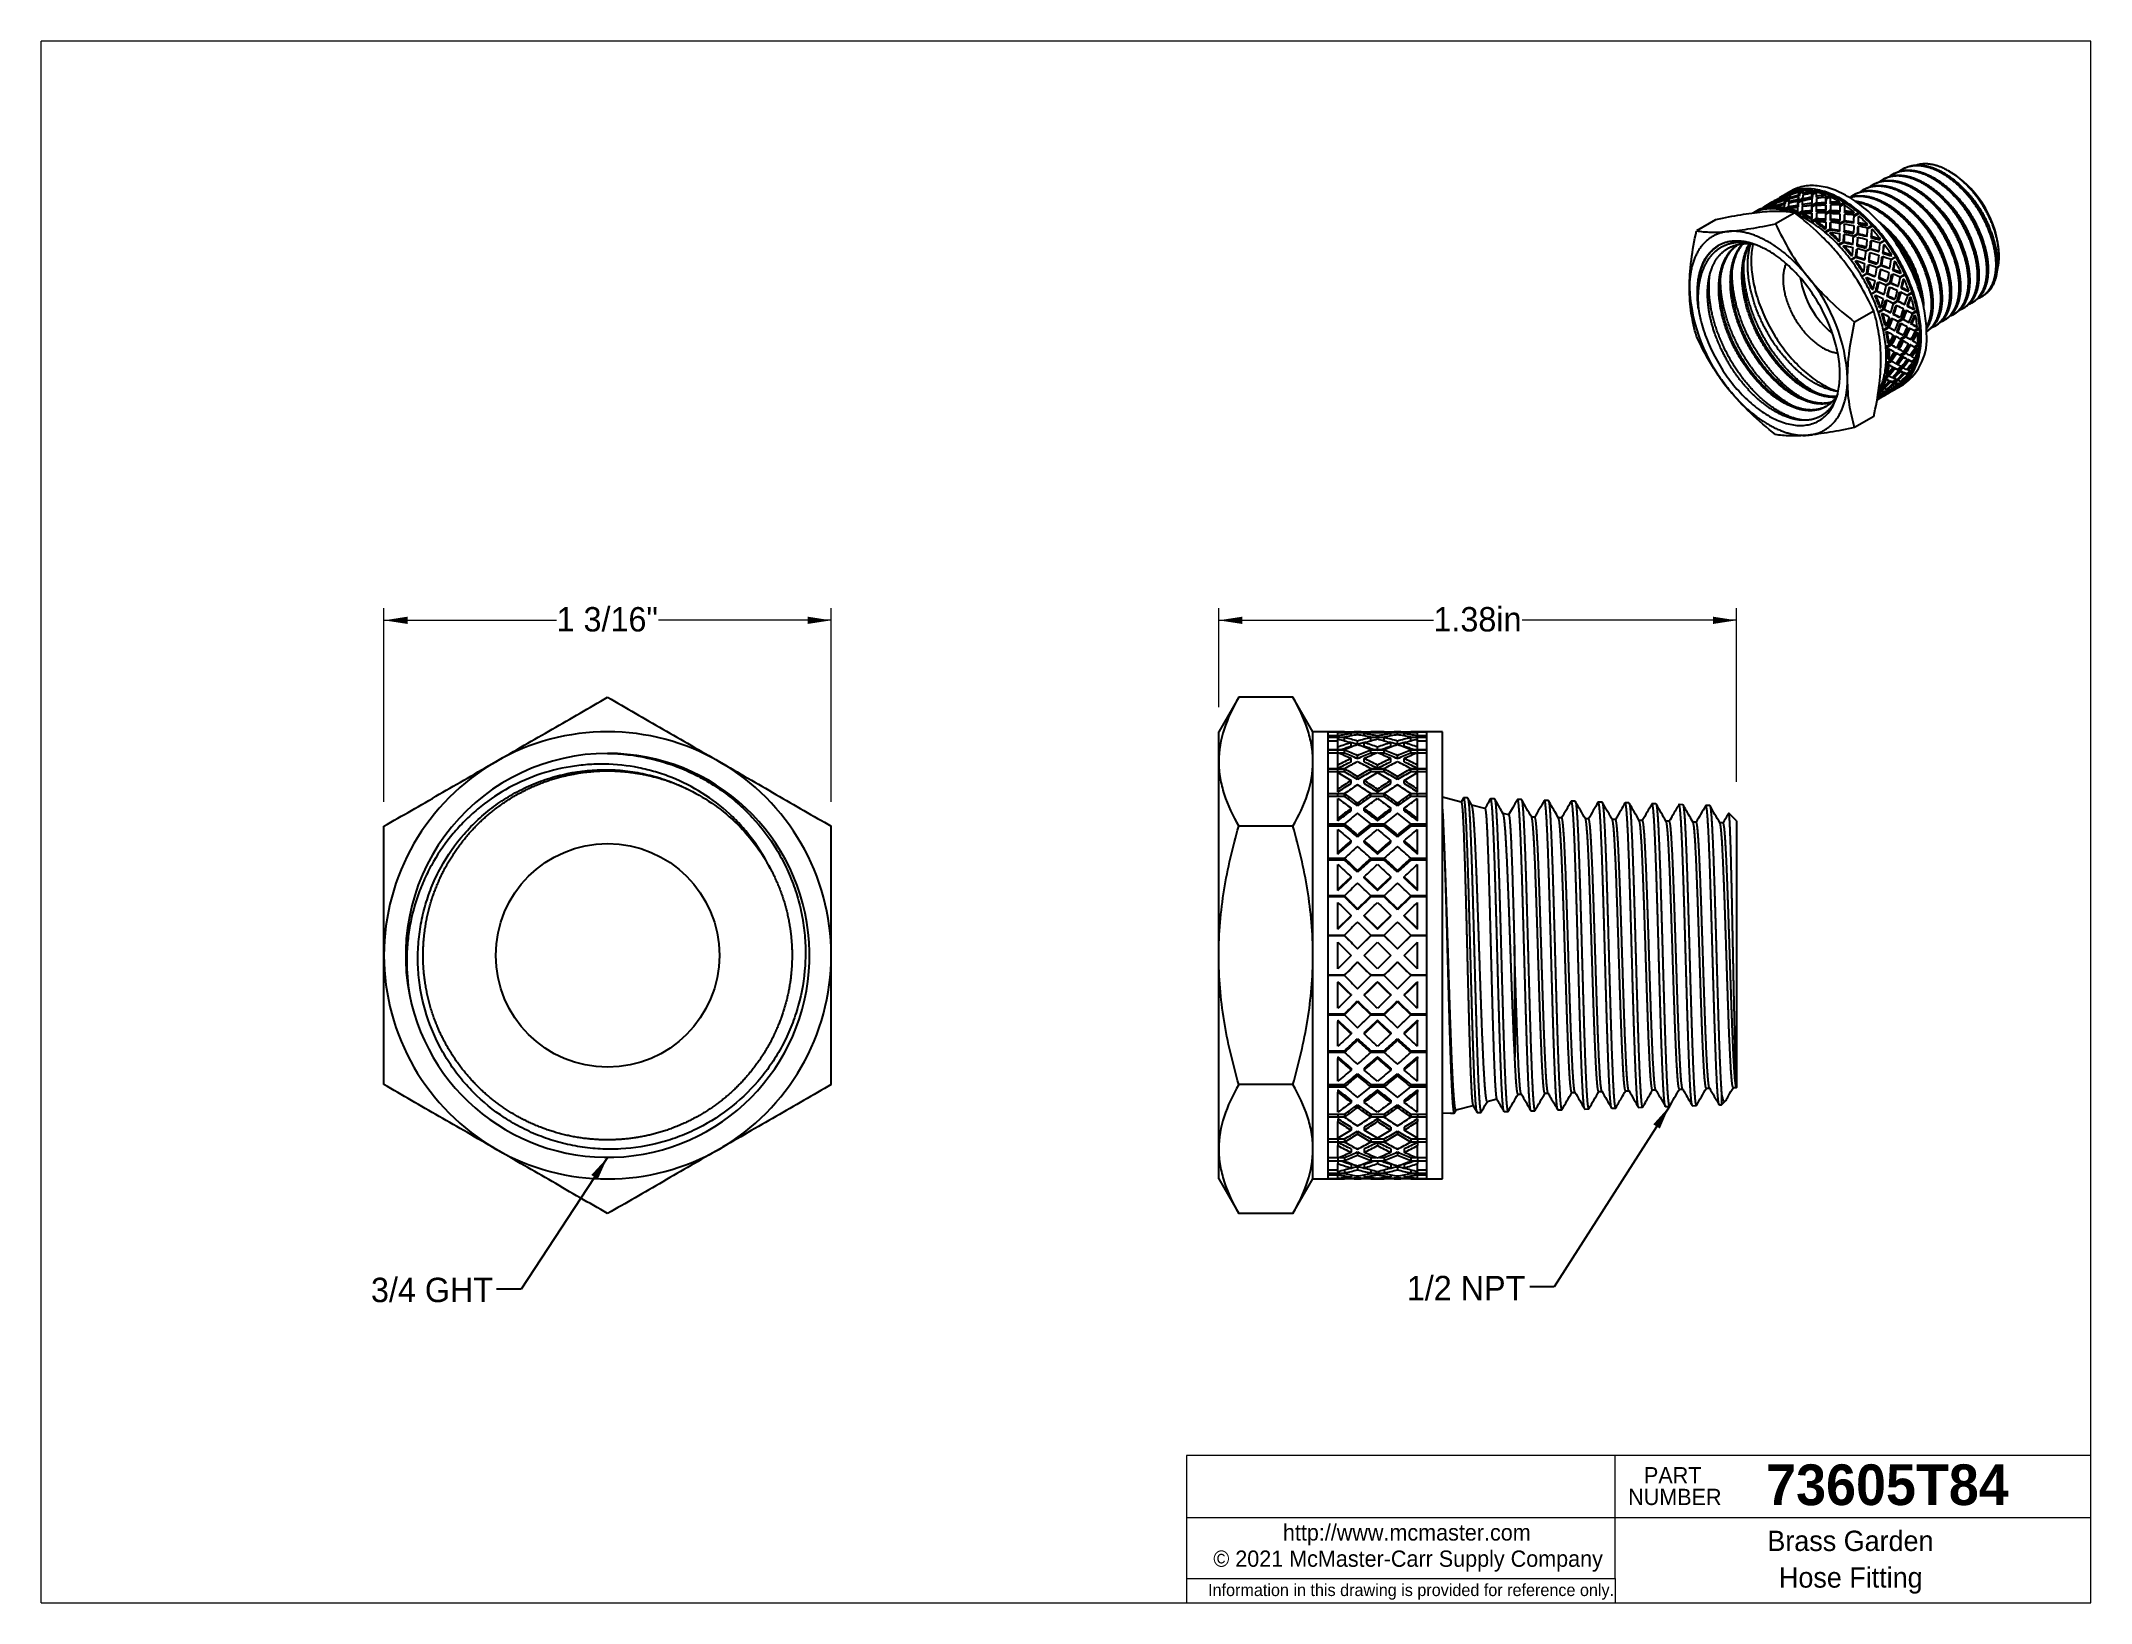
# Model space of a CAD drawing. Header units: inches. Extents: x 0.13 to 5.57, y 0.13 to 4.28.
import ezdxf

# ---------------------------------------------------------------- set-up
doc = ezdxf.new("R2010")
doc.units = ezdxf.units.IN
doc.header["$LTSCALE"] = 0.51841
doc.header["$MEASUREMENT"] = 0
doc.linetypes.add('SLD-Solid', pattern=[0])
doc.styles.add('SLDTEXTSTYLE0', font='ARIAL.TTF', dxfattribs={"width": 0.948})
doc.styles.add('SLDTEXTSTYLE1', font='ARIALBD.TTF', dxfattribs={"width": 0.948})
doc.styles.get("Standard").update_dxf_attribs({"font": 'ARIAL.TTF'})
doc.dimstyles.new('SLDDIMSTYLE0', dxfattribs={"dimtxt": 0.062903, "dimasz": 0.062903, "dimexe": 0, "dimexo": 0.0625, "dimgap": 0.015726, "dimtad": 0, "dimtih": 1, "dimtoh": 1, "dimdec": 6, "dimrnd": 1e-09, "dimzin": 12, "dimdsep": 46, "dimtxsty": 'SLDTEXTSTYLE0', "dimsah": 1, "dimcen": 0.09, "dimadec": 0, "dimazin": 3, "dimtfac": 1, "dimtdec": 4, "dimtofl": 0, "dimtmove": 0, "dimatfit": 3, "dimfxl": 0, "dimfrac": 2, "dimtolj": 1, "dimtzin": 12, "dimarcsym": 0})
doc.dimstyles.new('SLDDIMSTYLE1', dxfattribs={"dimtxt": 0.18, "dimasz": 0.062903, "dimexe": 0, "dimexo": 0.0625, "dimgap": 0, "dimtad": 0, "dimtih": 1, "dimtoh": 1, "dimdec": 0, "dimrnd": 1e-09, "dimzin": 0, "dimdsep": 46, "dimtxsty": 'Standard', "dimsah": 1, "dimcen": 0.09, "dimadec": 0, "dimazin": 0, "dimtfac": 0.062903, "dimtdec": 0, "dimtofl": 0, "dimtmove": 0, "dimatfit": 3, "dimfxl": 0, "dimfrac": 2, "dimtolj": 1, "dimtzin": 0, "dimarcsym": 0})
doc.dimstyles.new('SLDDIMSTYLE2', dxfattribs={"dimtxt": 0.062903, "dimasz": 0.062903, "dimexe": 0, "dimexo": 0.0625, "dimgap": 0.015726, "dimtad": 0, "dimtih": 1, "dimtoh": 1, "dimrnd": 1e-09, "dimzin": 12, "dimdsep": 46, "dimtxsty": 'SLDTEXTSTYLE0', "dimsah": 1, "dimcen": 0.09, "dimadec": 0, "dimazin": 3, "dimtfac": 1, "dimtofl": 0, "dimtmove": 0, "dimatfit": 3, "dimfxl": 0, "dimfrac": 2, "dimtolj": 1, "dimtzin": 12, "dimarcsym": 0})

msp = doc.modelspace()

# ---------------------------------------------------------------- texts
at = {"color": 7, "linetype": 'Continuous', "lineweight": 0}
for s, insert, char_height, attachment_point, style in [('3/4 GHT', (1.0057822, 0.993242), 0.06480125, 1, 'SLDTEXTSTYLE0'), ('1/2 NPT', (3.7561646, 0.9981378), 0.06480125, 1, 'SLDTEXTSTYLE0'), ('73605T84', (5.0323846, 0.4975585), 0.10800208, 2, 'SLDTEXTSTYLE1'), ('Brass Garden', (4.9341827, 0.3216159), 0.054001042, 2, 'SLDTEXTSTYLE0'), ('© 2021 McMaster-Carr Supply Company', (3.7597329, 0.2689284), 0.043200833, 2, 'SLDTEXTSTYLE0'), ('Hose Fitting', (4.935089, 0.224414), 0.054001042, 2, 'SLDTEXTSTYLE0')]:
    msp.add_mtext(s, dxfattribs=dict(at, insert=insert, char_height=char_height, attachment_point=attachment_point, style=style))

# ---------------------------------------------------------------- blocks, each defined once
blk = doc.blocks.new('Part Number Tag')
at = {"color": 7, "linetype": 'SLD-Solid', "lineweight": 18, "char_height": 0.0432, "attachment_point": 2, "style": 'SLDTEXTSTYLE0'}
for s, insert in [('PART', (0.0007, 0.0577)), ('NUMBER', (0.0064, 0.0002))]:
    blk.add_mtext(s, dxfattribs=dict(at, insert=insert))
blk = doc.blocks.new('Shortened Dimensions Statement')
at = {"color": 7, "linetype": 'SLD-Solid', "lineweight": 18, "insert": (0.0269, 0.017), "char_height": 0.032401, "attachment_point": 2, "style": 'SLDTEXTSTYLE0'}
blk.add_mtext('Information in this drawing is provided for reference only.', dxfattribs=at)
blk = doc.blocks.new('Internet')
at = {"color": 7, "linetype": 'SLD-Solid', "lineweight": 18, "insert": (0.022, 0.0525), "char_height": 0.043201, "attachment_point": 2, "style": 'SLDTEXTSTYLE0'}
blk.add_mtext('http://www.mcmaster.com', dxfattribs=at)
blk = doc.blocks.new('_D')
at = {"color": 7, "linetype": 'SLD-Solid', "lineweight": 18}
for p, q in [((1.0403, 2.2567), (1.0403, 2.7711)), ((1.0403, 2.7387), (1.4986, 2.7387)), ((2.2278, 2.7387), (1.7693, 2.7387)), ((2.2278, 2.2567), (2.2278, 2.7711))]:
    blk.add_line(p, q, dxfattribs=at)
for points in [[(1.0403, 2.7387), (1.1032, 2.729), (1.1032, 2.7484)], [(2.2278, 2.7387), (2.1649, 2.7484), (2.1649, 2.729)]]:
    blk.add_solid(points, dxfattribs=at)
at = {"color": 7, "linetype": 'SLD-Solid', "lineweight": 18, "insert": (1.4986, 2.7739), "char_height": 0.0648, "attachment_point": 1, "style": 'SLDTEXTSTYLE0'}
blk.add_mtext('1 3/16"', dxfattribs=at)
blk = doc.blocks.new('_D_1')
at = {"color": 7, "linetype": 'SLD-Solid', "lineweight": 18}
for p, q in [((3.2568, 2.5077), (3.2568, 2.7711)), ((3.2568, 2.7387), (3.8269, 2.7387)), ((4.6318, 2.7387), (4.0621, 2.7387)), ((4.6318, 2.3096), (4.6318, 2.7711))]:
    blk.add_line(p, q, dxfattribs=at)
for points in [[(3.2568, 2.7387), (3.3197, 2.729), (3.3197, 2.7484)], [(4.6318, 2.7387), (4.5689, 2.7484), (4.5689, 2.729)]]:
    blk.add_solid(points, dxfattribs=at)
at = {"color": 7, "linetype": 'SLD-Solid', "lineweight": 18, "insert": (3.8269, 2.7739), "char_height": 0.0648, "attachment_point": 1, "style": 'SLDTEXTSTYLE0'}
blk.add_mtext('1.38in', dxfattribs=at)

# ---------------------------------------------------------------- dimensions: what is measured, and where the dimension line sits
at = {"color": 7, "linetype": 'SLD-Solid', "lineweight": 18}
dim = msp.add_linear_dim(base=(2.2278027, 2.738702), p1=(1.0403027, 2.1919408), p2=(2.2278027, 2.1919408), angle=0, dimstyle='SLDDIMSTYLE0', dxfattribs=at)
dim.commit()
dim.dimension.update_dxf_attribs({"geometry": '_D', "text_midpoint": (1.633944, 2.738702), "dimtype": 160})
dim = msp.add_linear_dim(base=(4.63184329, 2.7387020292), p1=(3.25684329, 2.442889043), p2=(4.63184329, 2.2448147514), dimstyle='SLDDIMSTYLE2', dxfattribs=at)
dim.commit()
dim.dimension.update_dxf_attribs({"geometry": '_D_1', "text_midpoint": (3.9445082146, 2.7387020292), "dimtype": 160})

# ---------------------------------------------------------------- linework, layer by layer
at = {"color": 7, "linetype": 'SLD-Solid', "lineweight": 18}
for p, q in [((0.1296025, 0.1296025), (0.1296025, 4.2768825)), ((5.5729075, 4.2768825), (0.1296025, 4.2768825)), ((5.5729075, 0.1296025), (5.5729075, 4.2768825)), ((5.5729075, 0.5211325), (3.1713077, 0.5211325)), ((3.1713077, 0.5211325), (3.1713077, 0.1296025)), ((4.3092831, 0.3564069), (4.3092831, 0.5211325)), ((3.1713077, 0.3564069), (5.5729075, 0.3564069)), ((4.3092831, 0.1944037), (4.3092831, 0.3564069)), ((3.1713077, 0.1944037), (4.3092831, 0.1944037)), ((4.3092831, 0.1944037), (4.3092831, 0.1296025)), ((0.1296025, 0.1296025), (5.5729075, 0.1296025))]:
    msp.add_line(p, q, dxfattribs=at)
at = {"color": 7, "linetype": 'SLD-Solid', "lineweight": 25}
for p, q in [((5.0512755, 3.9251674), (5.0476544, 3.9232572)), ((5.0770733, 3.9387765), (5.0734508, 3.9368655)), ((5.2027339, 3.9272262), (5.1954498, 3.9314326)), ((4.7548073, 3.8657073), (4.7470009, 3.8612007)), ((4.7780743, 3.879139), (4.7636462, 3.8708098)), ((4.7657078, 3.8612477), (4.7636731, 3.8657611)), ((4.766026, 3.8700483), (4.772276, 3.8736563)), ((4.7724207, 3.873706), (4.7661707, 3.870098)), ((4.7683739, 3.865633), (4.7661707, 3.870098)), ((4.767842, 3.8710966), (4.76745, 3.8718566)), ((4.7746239, 3.8692411), (4.7683739, 3.865633)), ((4.772276, 3.8736563), (4.7811148, 3.8787589)), ((4.7812596, 3.8788086), (4.7724207, 3.873706)), ((4.7746239, 3.8692411), (4.7724207, 3.873706)), ((4.7754124, 3.8696963), (4.7746239, 3.8692411)), ((4.775979, 3.8683782), (4.7750872, 3.8704531)), ((4.7823636, 3.8765712), (4.7812596, 3.8788086)), ((4.7977541, 3.8641058), (4.7962684, 3.8686683)), ((4.7974256, 3.8758791), (4.8036756, 3.8794871)), ((4.8038387, 3.8794943), (4.7975887, 3.8758862)), ((4.7992627, 3.8713238), (4.7975887, 3.8758862)), ((4.7991011, 3.8768463), (4.7982182, 3.8791207)), ((4.8055127, 3.8749318), (4.7992627, 3.8713238)), ((4.8036756, 3.8794871), (4.8125145, 3.8845897)), ((4.8126775, 3.8845968), (4.8038387, 3.8794943)), ((4.8055127, 3.8749318), (4.8038387, 3.8794943)), ((4.808928, 3.8769034), (4.8055127, 3.8749318)), ((4.8093959, 3.8680858), (4.808228, 3.8719151)), ((4.8143515, 3.8800344), (4.8126775, 3.8845968)), ((4.8143515, 3.8800344), (4.8135092, 3.8795482)), ((4.8320252, 3.8730033), (4.8382752, 3.8766113)), ((4.8384513, 3.8765757), (4.8322013, 3.8729677)), ((4.8332923, 3.8684544), (4.8322013, 3.8729677)), ((4.8333886, 3.8737904), (4.8323616, 3.8776901)), ((4.8395423, 3.8720625), (4.8332923, 3.8684544)), ((4.8382752, 3.8766113), (4.847114, 3.8817139)), ((4.8472901, 3.8816783), (4.8384513, 3.8765757)), ((4.8395423, 3.8720625), (4.8384513, 3.8765757)), ((4.8444067, 3.8748706), (4.8395423, 3.8720625)), ((4.8483811, 3.877165), (4.8448781, 3.8751427)), ((4.8483811, 3.877165), (4.8472901, 3.8816783)), ((4.8687125, 3.8615134), (4.8749625, 3.8651214)), ((4.8693631, 3.8632483), (4.8687828, 3.8676106)), ((4.875146, 3.8650442), (4.868896, 3.8614362)), ((4.8749625, 3.8651214), (4.8838013, 3.870224)), ((4.8839848, 3.8701468), (4.875146, 3.8650442)), ((4.875619, 3.8607251), (4.875146, 3.8650442)), ((4.8844578, 3.8658277), (4.875619, 3.8607251)), ((4.8844578, 3.8658277), (4.8839848, 3.8701468)), ((4.9480859, 3.8707319), (4.9444647, 3.8688216)), ((4.9738839, 3.8843411), (4.9702616, 3.8824302)), ((4.9996806, 3.8979496), (4.9960583, 3.8960388)), ((5.0254776, 3.9115583), (5.0218561, 3.9096478)), ((4.6876138, 3.8269173), (4.6798073, 3.8224107)), ((4.6884371, 3.8252572), (4.697276, 3.8303597)), ((4.6974207, 3.8304095), (4.6885819, 3.8253069)), ((4.692842, 3.8278), (4.69245, 3.82856)), ((4.6974608, 3.8325924), (4.6940433, 3.8305624)), ((4.6965309, 3.8299296), (4.6956633, 3.8314785)), ((4.697276, 3.8303597), (4.703526, 3.8339678)), ((4.7036707, 3.8340175), (4.6974207, 3.8304095)), ((4.6983881, 3.8310018), (4.6974608, 3.8325924)), ((4.7057465, 3.8366169), (4.7014572, 3.8341407)), ((4.7020889, 3.8331382), (4.7014572, 3.8341407)), ((4.7036579, 3.8292305), (4.7023661, 3.8319673)), ((4.7042691, 3.8328049), (4.7036707, 3.8340175)), ((4.7083701, 3.8383254), (4.7081633, 3.8386946)), ((4.7251138, 3.8485655), (4.7095009, 3.8395524)), ((4.7198368, 3.831088), (4.7286756, 3.8361905)), ((4.7288387, 3.8361977), (4.7199999, 3.8310952)), ((4.7241011, 3.8335497), (4.7232182, 3.8358241)), ((4.7270349, 3.837057), (4.7250872, 3.8415887)), ((4.7282078, 3.8395994), (4.7261731, 3.8441128)), ((4.7282078, 3.8395994), (4.7262978, 3.8387721)), ((4.728526, 3.8484), (4.741026, 3.8556161)), ((4.7411707, 3.8556658), (4.7286707, 3.8484497)), ((4.7308739, 3.8439847), (4.7286707, 3.8484497)), ((4.7286756, 3.8361905), (4.7349256, 3.8397986)), ((4.7350887, 3.8398058), (4.7288387, 3.8361977)), ((4.7305127, 3.8316353), (4.7288387, 3.8361977)), ((4.7305127, 3.8316353), (4.7296704, 3.831149)), ((4.730342, 3.8494483), (4.72995, 3.8502083)), ((4.7350926, 3.8342792), (4.7305127, 3.8316353)), ((4.7379124, 3.848048), (4.7308739, 3.8439847)), ((4.7349608, 3.8542407), (4.7315433, 3.8522107)), ((4.7340309, 3.8515779), (4.7331633, 3.8531268)), ((4.7359675, 3.8317524), (4.734387, 3.8363169)), ((4.7358881, 3.8526501), (4.7349608, 3.8542407)), ((4.7361739, 3.8368479), (4.7350887, 3.8398058)), ((4.7862163, 3.8209584), (4.7353269, 3.7915807)), ((4.738479, 3.8467299), (4.7375872, 3.8488048)), ((4.7432465, 3.8582652), (4.7389572, 3.855789)), ((4.7395889, 3.8547864), (4.7389572, 3.855789)), ((4.7417691, 3.8544532), (4.7411707, 3.8556658)), ((4.7458701, 3.8599737), (4.7456633, 3.8603429)), ((4.7544363, 3.8282122), (4.7632752, 3.8333148)), ((4.7634513, 3.8332792), (4.7546124, 3.8281766)), ((4.7583886, 3.8304938), (4.7573616, 3.8343935)), ((4.7596176, 3.8384944), (4.758228, 3.8430507)), ((4.7602541, 3.8424575), (4.75856, 3.8419623)), ((4.7602541, 3.8424575), (4.7587684, 3.84702)), ((4.7599256, 3.8542308), (4.7724256, 3.8614469)), ((4.7725887, 3.8614541), (4.7600887, 3.854238)), ((4.7617627, 3.8496755), (4.7600887, 3.854238)), ((4.7616011, 3.855198), (4.7607182, 3.8574724)), ((4.7645423, 3.8287659), (4.7610392, 3.8267436)), ((4.771428, 3.8552552), (4.7617627, 3.8496755)), ((4.7645349, 3.8587053), (4.7625872, 3.863237)), ((4.7632752, 3.8333148), (4.7695252, 3.8369228)), ((4.7697013, 3.8368872), (4.7634513, 3.8332792)), ((4.7645423, 3.8287659), (4.7634513, 3.8332792)), ((4.7657078, 3.8612477), (4.7637978, 3.8604203)), ((4.7694968, 3.831626), (4.7645423, 3.8287659)), ((4.7704145, 3.8274649), (4.769424, 3.8319559)), ((4.7707923, 3.8323739), (4.7697013, 3.8368872)), ((4.7707923, 3.8323739), (4.7703374, 3.8321113)), ((4.7718959, 3.8464376), (4.770728, 3.8502668)), ((4.7736739, 3.8584962), (4.7725887, 3.8614541)), ((4.7913632, 3.8168606), (4.7999625, 3.8218249)), ((4.800146, 3.8217476), (4.7914966, 3.8167544)), ((4.7943631, 3.8199517), (4.7937828, 3.824314)), ((4.7948074, 3.8313832), (4.7940207, 3.8358177)), ((4.7950879, 3.8367556), (4.794199, 3.8412204)), ((4.7945252, 3.851355), (4.8070252, 3.8585711)), ((4.8072013, 3.8585355), (4.7947013, 3.8513194)), ((4.7957923, 3.8468061), (4.7947013, 3.8513194)), ((4.7958886, 3.8521421), (4.7948616, 3.8560418)), ((4.7971176, 3.8601427), (4.795728, 3.864699)), ((4.8069067, 3.8532223), (4.7957923, 3.8468061)), ((4.800619, 3.8174286), (4.7958472, 3.8146739)), ((4.7977541, 3.8641058), (4.79606, 3.8636106)), ((4.7999625, 3.8218249), (4.8062125, 3.8254329)), ((4.806396, 3.8253557), (4.800146, 3.8217476)), ((4.800619, 3.8174286), (4.800146, 3.8217476)), ((4.806869, 3.8210366), (4.800619, 3.8174286)), ((4.8067198, 3.8147512), (4.8063513, 3.8190244)), ((4.806869, 3.8210366), (4.806396, 3.8253557)), ((4.8073074, 3.8385993), (4.8065207, 3.8430338)), ((4.8082923, 3.8540222), (4.8072013, 3.8585355)), ((4.8082923, 3.8540222), (4.8078374, 3.8537596)), ((4.8312125, 3.8398651), (4.8437125, 3.8470812)), ((4.8318631, 3.8416), (4.8312828, 3.8459623)), ((4.8314733, 3.8159518), (4.8313146, 3.820122)), ((4.8315897, 3.8226769), (4.831326, 3.8269004)), ((4.843896, 3.847004), (4.831396, 3.8397879)), ((4.831869, 3.8354688), (4.831396, 3.8397879)), ((4.8323074, 3.8530315), (4.8315207, 3.857466)), ((4.8325879, 3.8584039), (4.831699, 3.8628686)), ((4.844369, 3.8426849), (4.831869, 3.8354688)), ((4.8439733, 3.8231679), (4.8438146, 3.8273381)), ((4.844369, 3.8426849), (4.843896, 3.847004)), ((4.8448074, 3.8602476), (4.8440207, 3.8646821)), ((4.8687595, 3.8235057), (4.8688114, 3.827558)), ((4.8688084, 3.8201303), (4.8813084, 3.8273464)), ((4.8689733, 3.8376001), (4.8688146, 3.8417703)), ((4.8690897, 3.8443252), (4.868826, 3.8485487)), ((4.869369, 3.8571171), (4.868896, 3.8614362)), ((4.8813332, 3.823244), (4.8689884, 3.8161175)), ((4.8814934, 3.8272301), (4.8689934, 3.820014)), ((4.875619, 3.8607251), (4.869369, 3.8571171)), ((4.8812166, 3.8156683), (4.8814818, 3.8195864)), ((4.8814733, 3.8448162), (4.8813146, 3.8489864)), ((4.8813332, 3.823244), (4.8814934, 3.8272301)), ((4.9060862, 3.8223221), (4.9064563, 3.8261687)), ((4.9062595, 3.8451539), (4.9063114, 3.8492063)), ((4.9063084, 3.8417786), (4.9125584, 3.8453867)), ((4.9125832, 3.8412843), (4.9064884, 3.8377658)), ((4.9127434, 3.8452703), (4.9064934, 3.8416623)), ((4.9125584, 3.8453867), (4.9213972, 3.8504892)), ((4.921422, 3.8463868), (4.9125832, 3.8412843)), ((4.9125832, 3.8412843), (4.9127434, 3.8452703)), ((4.9215822, 3.8503729), (4.9127434, 3.8452703)), ((4.9182627, 3.8133881), (4.9188414, 3.8170817)), ((4.9184367, 3.8215607), (4.9189113, 3.8253325)), ((4.9187166, 3.8373166), (4.9189818, 3.8412347)), ((4.921422, 3.8463868), (4.9215822, 3.8503729)), ((4.9430587, 3.8194565), (4.9437409, 3.8230686)), ((4.9436046, 3.8144333), (4.9498546, 3.8180414)), ((4.9492469, 3.8143647), (4.9437246, 3.8111767)), ((4.9500351, 3.8178896), (4.9437851, 3.8142815)), ((4.9580857, 3.8194673), (4.9492469, 3.8143647)), ((4.9492469, 3.8143647), (4.9500351, 3.8178896)), ((4.9498546, 3.8180414), (4.9586934, 3.8231439)), ((4.958874, 3.8229921), (4.9500351, 3.8178896)), ((4.9552157, 3.8092343), (4.9561062, 3.8126713)), ((4.9580857, 3.8194673), (4.958874, 3.8229921)), ((4.5762939, 3.8021882), (4.5254046, 3.7728104)), ((4.8287196, 3.7969876), (4.8375584, 3.8020901)), ((4.8377434, 3.8019737), (4.8289045, 3.7968712)), ((4.8312595, 3.8018574), (4.8313114, 3.8059097)), ((4.8375832, 3.7979877), (4.8321071, 3.7948264)), ((4.8375584, 3.8020901), (4.8438084, 3.8056982)), ((4.8375832, 3.7979877), (4.8377434, 3.8019737)), ((4.8438332, 3.8015957), (4.8375832, 3.7979877)), ((4.8439934, 3.8055818), (4.8377434, 3.8019737)), ((4.8437166, 3.79402), (4.8439818, 3.7979381)), ((4.8438332, 3.8015957), (4.8439934, 3.8055818)), ((4.8660158, 3.7696423), (4.8748546, 3.7747448)), ((4.8750351, 3.774593), (4.8661963, 3.7694905)), ((4.8680587, 3.7761599), (4.8687409, 3.7797721)), ((4.8742469, 3.7710681), (4.8683504, 3.7676642)), ((4.8685862, 3.8006738), (4.8689563, 3.8045204)), ((4.8804969, 3.7746762), (4.8742469, 3.7710681)), ((4.8742469, 3.7710681), (4.8750351, 3.774593)), ((4.8748546, 3.7747448), (4.8811046, 3.7783529)), ((4.8812851, 3.7782011), (4.8750351, 3.774593)), ((4.8802157, 3.7659377), (4.8811062, 3.7693747)), ((4.8804969, 3.7746762), (4.8812851, 3.7782011)), ((4.8807627, 3.7917398), (4.8813414, 3.7954334)), ((4.8809367, 3.7999124), (4.8814113, 3.8036842)), ((4.9048884, 3.7714536), (4.9058804, 3.7747996)), ((4.9055587, 3.7978082), (4.9062409, 3.8014204)), ((4.9061046, 3.7927851), (4.9186046, 3.8000011)), ((4.9179969, 3.7963245), (4.9062246, 3.7895285)), ((4.9187851, 3.7998494), (4.9062851, 3.7926333)), ((4.9165747, 3.7603225), (4.9177668, 3.7634779)), ((4.9170098, 3.7695802), (4.9181023, 3.7728324)), ((4.9177157, 3.787586), (4.9186062, 3.791023)), ((4.9179969, 3.7963245), (4.9187851, 3.7998494)), ((4.9410778, 3.7653337), (4.9423685, 3.7683895)), ((4.9419024, 3.7587081), (4.9544024, 3.7659242)), ((4.9531816, 3.7627914), (4.9419532, 3.7563094)), ((4.9545726, 3.7657419), (4.9420726, 3.7585258)), ((4.9423884, 3.7931018), (4.9433804, 3.7964479)), ((4.952544, 3.7530551), (4.9540311, 3.7559005)), ((4.9531816, 3.7627914), (4.9545726, 3.7657419)), ((4.9540747, 3.7819708), (4.9552668, 3.7851262)), ((4.9545098, 3.7912285), (4.9556023, 3.7944807)), ((4.9768294, 3.7576037), (4.9784114, 3.7603416)), ((4.9785778, 3.786982), (4.9798685, 3.7900378)), ((4.9794024, 3.7803564), (4.9856524, 3.7839644)), ((4.9844316, 3.7808317), (4.9794532, 3.7779577)), ((4.9858226, 3.7837821), (4.9795726, 3.7801741)), ((4.9932705, 3.7859342), (4.9844316, 3.7808317)), ((4.9844316, 3.7808317), (4.9858226, 3.7837821)), ((4.9856524, 3.7839644), (4.9944912, 3.789067)), ((4.9946615, 3.7888847), (4.9858226, 3.7837821)), ((4.988533, 3.7547945), (4.9902084, 3.7574225)), ((4.990044, 3.7747033), (4.9915311, 3.7775488)), ((4.9932705, 3.7859342), (4.9946615, 3.7888847)), ((4.9018135, 3.7355653), (4.9106524, 3.7406679)), ((4.9108226, 3.7404855), (4.9019838, 3.735383)), ((4.9094316, 3.7375351), (4.9032826, 3.7339853)), ((4.9035778, 3.7436854), (4.9048685, 3.7467412)), ((4.9156816, 3.7411431), (4.9094316, 3.7375351)), ((4.9094316, 3.7375351), (4.9108226, 3.7404855)), ((4.9106524, 3.7406679), (4.9169024, 3.7442759)), ((4.9170726, 3.7440936), (4.9108226, 3.7404855)), ((4.915044, 3.7314068), (4.9165311, 3.7342522)), ((4.9156816, 3.7411431), (4.9170726, 3.7440936)), ((4.9366753, 3.7054775), (4.938533, 3.7078788)), ((4.9393294, 3.7359554), (4.9409114, 3.7386933)), ((4.9482566, 3.7020744), (4.9420066, 3.6984663)), ((4.9438011, 3.7009545), (4.9500511, 3.7045626)), ((4.9502056, 3.7043556), (4.9439556, 3.7007475)), ((4.9482566, 3.7020744), (4.9502056, 3.7043556)), ((4.9501499, 3.722985), (4.9519172, 3.7255007)), ((4.951033, 3.7331462), (4.9527084, 3.7357742)), ((4.9741753, 3.7271258), (4.976033, 3.729527)), ((4.9750511, 3.7189948), (4.9875511, 3.7262109)), ((4.9857566, 3.7237227), (4.9750821, 3.7175605)), ((4.9877056, 3.7260039), (4.9752056, 3.7187878)), ((4.9845821, 3.7131854), (4.9866181, 3.7153479)), ((4.9857566, 3.7237227), (4.9877056, 3.7260039)), ((4.9876499, 3.7446333), (4.9894172, 3.747149)), ((5.0083024, 3.7169684), (5.0104235, 3.7190103)), ((5.0116753, 3.748774), (5.013533, 3.7511753)), ((5.0125511, 3.7406431), (5.0188011, 3.7442511)), ((5.0170066, 3.7417629), (5.0125821, 3.7392087)), ((5.0189556, 3.7440441), (5.0127056, 3.7404361)), ((5.0258454, 3.7468655), (5.0170066, 3.7417629)), ((5.0170066, 3.7417629), (5.0189556, 3.7440441)), ((5.0179092, 3.7025756), (5.0201949, 3.7043709)), ((5.0188011, 3.7442511), (5.0276399, 3.7493537)), ((5.0277944, 3.7491467), (5.0189556, 3.7440441)), ((5.0194128, 3.7134297), (5.0216172, 3.7153492)), ((5.0220821, 3.7348337), (5.0241181, 3.7369962)), ((5.0258454, 3.7468655), (5.0277944, 3.7491467)), ((5.0412874, 3.7060608), (5.0436523, 3.7077304)), ((5.0547636, 3.7035167), (5.0459247, 3.6984142)), ((5.0482353, 3.7001778), (5.0570741, 3.7052804)), ((5.057208, 3.7050553), (5.0483691, 3.6999528)), ((5.0547636, 3.7035167), (5.057208, 3.7050553)), ((5.3289319, 3.7049104), (5.3289319, 3.7086211)), ((4.9349622, 3.695852), (4.9438011, 3.7009545)), ((4.9439556, 3.7007475), (4.9351168, 3.695645)), ((4.9420066, 3.6984663), (4.9357187, 3.6948364)), ((4.9420066, 3.6984663), (4.9439556, 3.7007475)), ((4.9470821, 3.6915371), (4.9491181, 3.6936996)), ((4.9643965, 3.6517787), (4.9732353, 3.6568812)), ((4.9733691, 3.6566562), (4.9645303, 3.6515536)), ((4.9709247, 3.6551176), (4.9645867, 3.6514587)), ((4.9662874, 3.6627642), (4.9686523, 3.6644338)), ((4.9708024, 3.6953202), (4.9729235, 3.697362)), ((4.9771747, 3.6587257), (4.9709247, 3.6551176)), ((4.9709247, 3.6551176), (4.9733691, 3.6566562)), ((4.9732353, 3.6568812), (4.9794853, 3.6604893)), ((4.9796191, 3.6602642), (4.9733691, 3.6566562)), ((4.9753004, 3.6476102), (4.9778197, 3.6490202)), ((4.9771747, 3.6587257), (4.9796191, 3.6602642)), ((4.9804092, 3.6809273), (4.9826949, 3.6827226)), ((4.9819128, 3.6917814), (4.9841172, 3.6937009)), ((4.9982956, 3.650854), (5.0008877, 3.6521341)), ((5.0037874, 3.6844125), (5.0061523, 3.6860821)), ((5.0044853, 3.6749215), (5.0169853, 3.6821376)), ((5.0146747, 3.6803739), (5.0045969, 3.6745562)), ((5.0171191, 3.6819125), (5.0046191, 3.6746964)), ((5.0086568, 3.6468154), (5.0113193, 3.6479645)), ((5.0128004, 3.6692585), (5.0153197, 3.6706685)), ((5.0146747, 3.6803739), (5.0171191, 3.6819125)), ((5.0357956, 3.6725022), (5.0383877, 3.6737824)), ((5.0419853, 3.6965698), (5.0482353, 3.7001778)), ((5.0459247, 3.6984142), (5.0420969, 3.6962044)), ((5.0483691, 3.6999528), (5.0421191, 3.6963447)), ((5.0438802, 3.6571496), (5.0466107, 3.6581667)), ((5.0459247, 3.6984142), (5.0483691, 3.6999528)), ((5.0461568, 3.6684637), (5.0488193, 3.6696128)), ((5.0503004, 3.6909068), (5.0528197, 3.6923168)), ((5.0658696, 3.6499398), (5.0701497, 3.6524106)), ((5.0664622, 3.660215), (5.0692585, 3.6610992)), ((5.0667591, 3.649553), (5.0730091, 3.6531611)), ((5.0731179, 3.6529253), (5.0668679, 3.6493172)), ((5.0701497, 3.6524106), (5.0789885, 3.6575131)), ((5.0701497, 3.6524106), (5.0730091, 3.6531611)), ((5.0730091, 3.6531611), (5.0818479, 3.6582636)), ((5.0819567, 3.6580278), (5.0731179, 3.6529253)), ((5.0789885, 3.6575131), (5.0818479, 3.6582636)), ((4.9888415, 3.6054723), (4.9951497, 3.609114)), ((4.9891702, 3.604762), (4.9980091, 3.6098645)), ((4.9981179, 3.6096287), (4.9892791, 3.6045261)), ((4.9914622, 3.6169184), (4.9942585, 3.6178027)), ((4.9951497, 3.609114), (5.0013997, 3.612722)), ((4.9951497, 3.609114), (4.9980091, 3.6098645)), ((4.9980091, 3.6098645), (5.0042591, 3.6134726)), ((5.0043679, 3.6132367), (4.9981179, 3.6096287)), ((4.9987917, 3.6010378), (5.0017135, 3.60165)), ((5.0013997, 3.612722), (5.0042591, 3.6134726)), ((5.0063802, 3.6355013), (5.0091107, 3.6365184)), ((5.0209256, 3.603986), (5.0239053, 3.6044632)), ((5.0283696, 3.6282915), (5.0388997, 3.6343703)), ((5.0289622, 3.6385667), (5.0317585, 3.6394509)), ((5.0292591, 3.6279047), (5.0417591, 3.6351208)), ((5.0418679, 3.634885), (5.0293679, 3.6276689)), ((5.0304053, 3.5996933), (5.0334403, 3.6000352)), ((5.0362917, 3.6226861), (5.0392135, 3.6232983)), ((5.0388997, 3.6343703), (5.0417591, 3.6351208)), ((5.0584256, 3.6256343), (5.0614053, 3.6261115)), ((5.0647279, 3.6098152), (5.0678156, 3.6100214)), ((5.0679053, 3.6213416), (5.0709403, 3.6216835)), ((5.0737917, 3.6443344), (5.0767135, 3.6449466)), ((5.0842997, 3.6019825), (5.0891413, 3.6047776)), ((5.0860761, 3.6011041), (5.0923261, 3.6047121)), ((5.0924064, 3.6044731), (5.0861564, 3.600865)), ((5.0863908, 3.6127103), (5.0895284, 3.6127807)), ((5.0891413, 3.6047776), (5.0979802, 3.6098801)), ((5.0891413, 3.6047776), (5.0923261, 3.6047121)), ((5.0918012, 3.5966135), (5.0950314, 3.5964081)), ((5.0923261, 3.6047121), (5.1011649, 3.6098147)), ((5.1012452, 3.6095756), (5.0924064, 3.6044731)), ((5.0979802, 3.6098801), (5.1011649, 3.6098147)), ((5.2847976, 3.5995028), (5.2882638, 3.601684)), ((4.9961386, 3.5598171), (4.9452493, 3.5304393)), ((5.0079481, 3.5579057), (5.0141413, 3.561481)), ((5.0084872, 3.556313), (5.0173261, 3.5614155)), ((5.0174064, 3.5611765), (5.0085676, 3.5560739)), ((5.0113908, 3.5694137), (5.0145284, 3.5694841)), ((5.0141413, 3.561481), (5.0203913, 3.565089)), ((5.0141413, 3.561481), (5.0173261, 3.5614155)), ((5.0168012, 3.5533169), (5.0200314, 3.5531116)), ((5.0173261, 3.5614155), (5.0235761, 3.5650236)), ((5.0236564, 3.5647845), (5.0174064, 3.5611765)), ((5.0203913, 3.565089), (5.0235761, 3.5650236)), ((5.0272279, 3.5881669), (5.0303156, 3.5883731)), ((5.0379649, 3.5562225), (5.0412365, 3.5558816)), ((5.0422824, 3.5404455), (5.045628, 3.5398343)), ((5.0464593, 3.5519298), (5.0497694, 3.5514534)), ((5.0467997, 3.5803342), (5.0578913, 3.5867373)), ((5.0485761, 3.5794558), (5.0610761, 3.5866719)), ((5.0611564, 3.5864328), (5.0486564, 3.5792167)), ((5.0488908, 3.591062), (5.0520284, 3.5911324)), ((5.0543012, 3.5749652), (5.0575314, 3.5747599)), ((5.0578913, 3.5867373), (5.0610761, 3.5866719)), ((5.0592728, 3.5325105), (5.0709077, 3.5392272)), ((5.0618154, 3.5311317), (5.0743154, 3.5383478)), ((5.0629325, 3.5434251), (5.0663106, 3.5426795)), ((5.0709077, 3.5392272), (5.0743154, 3.5383478)), ((5.0754649, 3.5778708), (5.0787365, 3.5775299)), ((5.0797824, 3.5620938), (5.083128, 3.5614826)), ((5.0839593, 3.573578), (5.0872694, 3.5731017)), ((5.0967728, 3.5541588), (5.1021577, 3.5572674)), ((5.0993154, 3.55278), (5.1055654, 3.5563881)), ((5.1056147, 3.5561535), (5.0993647, 3.5525454)), ((5.1004325, 3.5650734), (5.1038106, 3.5643278)), ((5.1021577, 3.5572674), (5.1109966, 3.5623699)), ((5.1021577, 3.5572674), (5.1055654, 3.5563881)), ((5.1037499, 3.5492778), (5.1071848, 3.5482615)), ((5.1055654, 3.5563881), (5.1144043, 3.5614906)), ((5.1144535, 3.561256), (5.1056147, 3.5561535)), ((5.1109966, 3.5623699), (5.1144043, 3.5614906)), ((5.1860547, 3.5373652), (5.1895207, 3.5395463)), ((5.2107395, 3.552899), (5.2142059, 3.5550803)), ((5.235426, 3.5684339), (5.2388912, 3.5706145)), ((5.2601123, 3.5839687), (5.2635773, 3.5861491)), ((5.021185, 3.5105228), (5.0271577, 3.5139708)), ((5.0217266, 3.5079889), (5.0305654, 3.5130915)), ((5.0306147, 3.5128569), (5.0217759, 3.5077544)), ((5.0254325, 3.5217768), (5.0288106, 3.5210312)), ((5.0271577, 3.5139708), (5.0334077, 3.5175789)), ((5.0271577, 3.5139708), (5.0305654, 3.5130915)), ((5.0287499, 3.5059812), (5.0321848, 3.504965)), ((5.0305654, 3.5130915), (5.0368154, 3.5166995)), ((5.0368647, 3.516465), (5.0306147, 3.5128569)), ((5.0334077, 3.5175789), (5.0368154, 3.5166995)), ((5.0488658, 3.5090989), (5.0523242, 3.5079506)), ((5.0510599, 3.493871), (5.0545558, 3.4924619)), ((5.0563028, 3.5050599), (5.0597816, 3.5037806)), ((5.0743647, 3.5381133), (5.0618647, 3.5308972)), ((5.0653348, 3.4863264), (5.0775305, 3.4933668)), ((5.0662499, 3.5276295), (5.0696848, 3.5266133)), ((5.0685517, 3.4844858), (5.0810517, 3.4917019)), ((5.0810683, 3.4914793), (5.0685683, 3.4842632)), ((5.070636, 3.4971872), (5.0741461, 3.4956495)), ((5.0775305, 3.4933668), (5.0810517, 3.4917019)), ((5.0863658, 3.5307472), (5.0898242, 3.5295989)), ((5.0885599, 3.5155192), (5.0920558, 3.5141102)), ((5.0907781, 3.4857778), (5.0943121, 3.4838592)), ((5.0938028, 3.5267082), (5.0972816, 3.5254289)), ((5.1028348, 3.5079747), (5.1087805, 3.5114071)), ((5.1060517, 3.5061341), (5.1123017, 3.5097421)), ((5.1123183, 3.5095196), (5.1060683, 3.5059115)), ((5.108136, 3.5188354), (5.1116461, 3.5172977)), ((5.1087805, 3.5114071), (5.1176194, 3.5165096)), ((5.1087805, 3.5114071), (5.1123017, 3.5097421)), ((5.1092538, 3.5038487), (5.112783, 3.5020542)), ((5.1123017, 3.5097421), (5.1211405, 3.5148447)), ((5.1211571, 3.5146221), (5.1123183, 3.5095196)), ((5.1176194, 3.5165096), (5.1211405, 3.5148447)), ((5.1366828, 3.5062961), (5.140148, 3.5084767)), ((5.161369, 3.5218308), (5.1648344, 3.5240115)), ((5.0281784, 3.4648764), (5.0337805, 3.4681105)), ((5.0284629, 3.461343), (5.0373017, 3.4664455)), ((5.0373183, 3.466223), (5.0284794, 3.4611204)), ((5.033136, 3.4755389), (5.0366461, 3.4740012)), ((5.0337805, 3.4681105), (5.0400305, 3.4717185)), ((5.0337805, 3.4681105), (5.0373017, 3.4664455)), ((5.0342538, 3.4605521), (5.037783, 3.4587577)), ((5.0342538, 3.432186), (5.037783, 3.4299056)), ((5.0373017, 3.4664455), (5.0435517, 3.4700536)), ((5.0435683, 3.469831), (5.0373183, 3.466223)), ((5.0400305, 3.4717185), (5.0435517, 3.4700536)), ((5.0532781, 3.4641295), (5.0568121, 3.4622109)), ((5.0532781, 3.4499402), (5.0568121, 3.4477785)), ((5.0596196, 3.4605901), (5.0631551, 3.4585491)), ((5.0629203, 3.4586846), (5.0633641, 3.4584283)), ((5.0650468, 3.4434142), (5.0775468, 3.4506303)), ((5.0650468, 3.4434142), (5.0685683, 3.4410172)), ((5.0810517, 3.4480299), (5.0685517, 3.4408138)), ((5.0685683, 3.4410172), (5.0810683, 3.4482333)), ((5.070636, 3.4401381), (5.0741461, 3.4376231)), ((5.0717538, 3.4822004), (5.075283, 3.4804059)), ((5.0775468, 3.4506303), (5.0810683, 3.4482333)), ((5.0813028, 3.4343819), (5.0847816, 3.4316447)), ((5.0863658, 3.4317134), (5.0898242, 3.4288687)), ((5.0907781, 3.4715885), (5.0943121, 3.4694268)), ((5.0938028, 3.441598), (5.0972816, 3.4388608)), ((5.0959562, 3.4268234), (5.1022062, 3.4304315)), ((5.0971196, 3.4822384), (5.1006551, 3.4801974)), ((5.1004203, 3.4803329), (5.1008641, 3.4800766)), ((5.1022062, 3.4304315), (5.111045, 3.435534)), ((5.1022062, 3.4304315), (5.1056147, 3.4273793)), ((5.1025468, 3.4650625), (5.1087968, 3.4686706)), ((5.1025468, 3.4650625), (5.1060683, 3.4626654)), ((5.1144043, 3.4323042), (5.1055654, 3.4272017)), ((5.1056147, 3.4273793), (5.1144535, 3.4324819)), ((5.1123017, 3.4660701), (5.1060517, 3.4624621)), ((5.1060683, 3.4626654), (5.1123183, 3.4662735)), ((5.108136, 3.4617864), (5.1116461, 3.4592714)), ((5.1087968, 3.4686706), (5.1176357, 3.4737731)), ((5.1087968, 3.4686706), (5.1123183, 3.4662735)), ((5.111045, 3.435534), (5.1144535, 3.4324819)), ((5.1211405, 3.4711727), (5.1123017, 3.4660701)), ((5.1123183, 3.4662735), (5.1211571, 3.471376)), ((5.1176357, 3.4737731), (5.1211571, 3.471376)), ((5.0305654, 3.3839051), (5.0217266, 3.3788025)), ((5.0217759, 3.3789802), (5.0306147, 3.3840828)), ((5.0233032, 3.3848818), (5.0272062, 3.3871349)), ((5.0255676, 3.3810199), (5.0288106, 3.3779914)), ((5.0272062, 3.3871349), (5.0334562, 3.3907429)), ((5.0272062, 3.3871349), (5.0306147, 3.3840828)), ((5.0373017, 3.4227735), (5.0284629, 3.417671)), ((5.0284794, 3.4178744), (5.0373183, 3.4229769)), ((5.0287499, 3.3931116), (5.0321848, 3.3901619)), ((5.0288109, 3.4224956), (5.0337968, 3.425374)), ((5.0368154, 3.3875131), (5.0305654, 3.3839051)), ((5.0306147, 3.3840828), (5.0368647, 3.3876908)), ((5.033136, 3.4184898), (5.0366461, 3.4159748)), ((5.0334562, 3.3907429), (5.0368647, 3.3876908)), ((5.0337968, 3.425374), (5.0400468, 3.428982)), ((5.0337968, 3.425374), (5.0373183, 3.4229769)), ((5.0339593, 3.3772288), (5.0372694, 3.3738834)), ((5.0368066, 3.3743511), (5.0379649, 3.3755274)), ((5.0435517, 3.4263816), (5.0373017, 3.4227735)), ((5.0373183, 3.4229769), (5.0435683, 3.426585)), ((5.0379649, 3.3755274), (5.0412365, 3.372091)), ((5.0400468, 3.428982), (5.0435683, 3.426585)), ((5.0438028, 3.4127336), (5.0472816, 3.4099964)), ((5.0454703, 3.3726625), (5.0555961, 3.378508)), ((5.0466609, 3.3842412), (5.0497694, 3.3810995)), ((5.0610761, 3.3761232), (5.0485761, 3.3689071)), ((5.0486564, 3.3690534), (5.0611564, 3.3762695)), ((5.0488658, 3.4100651), (5.0523242, 3.4072204)), ((5.0563028, 3.4199497), (5.0597816, 3.4172125)), ((5.0584562, 3.4051751), (5.0709562, 3.4123912)), ((5.0584562, 3.4051751), (5.0618647, 3.402123)), ((5.0587838, 3.3789571), (5.0611564, 3.3762695)), ((5.0743154, 3.4091614), (5.0618154, 3.4019453)), ((5.0618647, 3.402123), (5.0743647, 3.4093391)), ((5.0630676, 3.4026682), (5.0663106, 3.3996397)), ((5.0692632, 3.3751444), (5.0709403, 3.3730191)), ((5.0709562, 3.4123912), (5.0743647, 3.4093391)), ((5.0714593, 3.3988771), (5.0747694, 3.3955317)), ((5.0743066, 3.3959994), (5.0754649, 3.3971757)), ((5.0754649, 3.3971757), (5.0787365, 3.3937393)), ((5.0800752, 3.3758934), (5.0819567, 3.3732301)), ((5.0829703, 3.3943108), (5.0892203, 3.3979188)), ((5.0829703, 3.3943108), (5.0861564, 3.3907017)), ((5.0841609, 3.4058894), (5.0872694, 3.4027478)), ((5.0923261, 3.3941635), (5.0860761, 3.3905554)), ((5.0861564, 3.3907017), (5.0924064, 3.3943098)), ((5.087691, 3.3914877), (5.0895284, 3.389325)), ((5.0892203, 3.3979188), (5.0930961, 3.4001563)), ((5.0892203, 3.3979188), (5.0924064, 3.3943098)), ((5.1011649, 3.399266), (5.0923261, 3.3941635)), ((5.0924064, 3.3943098), (5.1012452, 3.3994123)), ((5.0959562, 3.4268234), (5.0993647, 3.4237713)), ((5.0963215, 3.4020182), (5.0980592, 3.4030214)), ((5.0980592, 3.4030214), (5.1012452, 3.3994123)), ((5.1055654, 3.4272017), (5.0993154, 3.4235936)), ((5.0993647, 3.4237713), (5.1056147, 3.4273793)), ((5.1005676, 3.4243165), (5.1038106, 3.421288)), ((5.0049035, 3.3245822), (5.0145645, 3.3301594)), ((5.0082065, 3.3452566), (5.0084872, 3.3457644)), ((5.0173261, 3.3508669), (5.0084872, 3.3457644)), ((5.0085676, 3.3459106), (5.0174064, 3.3510132)), ((5.0108455, 3.3297334), (5.0113193, 3.3289819)), ((5.0124826, 3.3536191), (5.0142203, 3.3546223)), ((5.012691, 3.3481911), (5.0145284, 3.3460284)), ((5.0142203, 3.3546223), (5.0188748, 3.3573092)), ((5.0142203, 3.3546223), (5.0174064, 3.3510132)), ((5.0168012, 3.3595716), (5.0200314, 3.3560473)), ((5.0235761, 3.354475), (5.0173261, 3.3508669)), ((5.0174064, 3.3510132), (5.0236564, 3.3546212)), ((5.0179053, 3.3480009), (5.0209403, 3.3441547)), ((5.0193408, 3.3461817), (5.0209256, 3.3474371)), ((5.0209256, 3.3474371), (5.0239053, 3.3435195)), ((5.0212838, 3.3573088), (5.0236564, 3.3546212)), ((5.0250092, 3.3361066), (5.0408072, 3.3452266)), ((5.0265067, 3.3469213), (5.0339981, 3.351246)), ((5.0265067, 3.3469213), (5.0293679, 3.3428712)), ((5.0417591, 3.3499772), (5.0292591, 3.3427611)), ((5.0293679, 3.3428712), (5.0418679, 3.3500873)), ((5.0310541, 3.3437973), (5.0317585, 3.3427613)), ((5.0317632, 3.3534961), (5.0334403, 3.3513708)), ((5.0347372, 3.3459236), (5.0363193, 3.3434141)), ((5.0366092, 3.3470043), (5.0383877, 3.3440725)), ((5.0403749, 3.3491781), (5.0421191, 3.3460663)), ((5.0408227, 3.3515669), (5.0418679, 3.3500873)), ((5.0421191, 3.3460663), (5.0483691, 3.3496744)), ((5.0454703, 3.3726625), (5.0486564, 3.3690534)), ((5.0483455, 3.3513817), (5.0488193, 3.3506302)), ((5.0483691, 3.3496744), (5.0520645, 3.3518077)), ((5.050191, 3.3698394), (5.0520284, 3.3676767)), ((5.054876, 3.3534307), (5.057208, 3.3547769)), ((5.0554053, 3.3696491), (5.0584403, 3.365803)), ((5.0568408, 3.36783), (5.0584256, 3.3690854)), ((5.05714, 3.3548982), (5.057208, 3.3547769)), ((5.0584256, 3.3690854), (5.0614053, 3.3651678)), ((5.060497, 3.3565933), (5.0749252, 3.3649225)), ((5.0640067, 3.3685696), (5.0702567, 3.3721776)), ((5.0640067, 3.3685696), (5.0668679, 3.3645195)), ((5.0730091, 3.3680174), (5.0667591, 3.3644094)), ((5.0668679, 3.3645195), (5.0731179, 3.3681276)), ((5.0685541, 3.3654456), (5.0692585, 3.3644096)), ((5.0702567, 3.3721776), (5.0714981, 3.3728943)), ((5.0702567, 3.3721776), (5.0731179, 3.3681276)), ((5.0818479, 3.37312), (5.0730091, 3.3680174)), ((5.0731179, 3.3681276), (5.0819567, 3.3732301)), ((4.9961386, 3.2799055), (4.9452493, 3.2505277)), ((3.3098749, 2.5347425), (3.2568433, 2.442889)), ((3.4538117, 2.5347425), (3.3098749, 2.5347425)), ((3.5068433, 2.442889), (3.4538117, 2.5347425)), ((3.2568433, 2.3633416), (3.2568433, 2.442889)), ((3.5476523, 2.442889), (3.5068433, 2.442889)), ((3.5068433, 2.3633416), (3.5068433, 2.442889)), ((3.5476523, 2.4423029), (3.5476523, 2.442889)), ((3.5476523, 2.4423029), (3.5726523, 2.4423029)), ((3.5726523, 2.4422794), (3.5476523, 2.4422794)), ((3.5476523, 2.4280607), (3.5476523, 2.4422794)), ((3.5726523, 2.4322896), (3.5476523, 2.4322896)), ((3.5476523, 2.4280607), (3.5726523, 2.4280607)), ((3.5726523, 2.4279442), (3.5476523, 2.4279442)), ((3.5476523, 2.3952115), (3.5476523, 2.4279442)), ((3.5726523, 2.4181959), (3.5476523, 2.4181959)), ((3.5476523, 2.3952115), (3.5726523, 2.3952115)), ((3.5813602, 2.442889), (3.5726523, 2.442889)), ((3.5726523, 2.4423029), (3.5726523, 2.4428252)), ((3.5726523, 2.4423029), (3.5903299, 2.4423029)), ((3.5903299, 2.4422794), (3.5726523, 2.4422794)), ((3.5726523, 2.4317296), (3.5726523, 2.4412157)), ((3.5726523, 2.4280607), (3.5726523, 2.4317296)), ((3.5726523, 2.4280607), (3.5903299, 2.4280607)), ((3.5903299, 2.4279442), (3.5726523, 2.4279442)), ((3.5726523, 2.4019091), (3.5726523, 2.423747)), ((3.5726523, 2.3952115), (3.5726523, 2.4019091)), ((3.5726523, 2.3952115), (3.5903299, 2.3952115)), ((3.5903299, 2.4395982), (3.5903299, 2.4422794)), ((3.5903299, 2.4190124), (3.5903299, 2.4279442)), ((3.6080076, 2.4317009), (3.6080076, 2.4375155)), ((3.6080076, 2.4043183), (3.6080076, 2.4138288)), ((3.6346551, 2.442889), (3.6167155, 2.442889)), ((3.6256853, 2.4348821), (3.6256853, 2.4396273)), ((3.6256853, 2.4094421), (3.6256853, 2.4190405)), ((3.643363, 2.4317009), (3.643363, 2.4375155)), ((3.643363, 2.4043183), (3.643363, 2.4138288)), ((3.6610406, 2.4423029), (3.696396, 2.4423029)), ((3.696396, 2.4422794), (3.6610406, 2.4422794)), ((3.6610406, 2.4395982), (3.6610406, 2.4422794)), ((3.6610406, 2.4280607), (3.696396, 2.4280607)), ((3.696396, 2.4279442), (3.6610406, 2.4279442)), ((3.6610406, 2.4190124), (3.6610406, 2.4279442)), ((3.6610406, 2.3952115), (3.696396, 2.3952115)), ((3.6874262, 2.442889), (3.6700104, 2.442889)), ((3.6787183, 2.4423029), (3.6787183, 2.4428252)), ((3.6787183, 2.4280607), (3.6787183, 2.4317296)), ((3.6787183, 2.3952115), (3.6787183, 2.4019091)), ((3.696396, 2.4395982), (3.696396, 2.4422794)), ((3.696396, 2.4190124), (3.696396, 2.4279442)), ((3.7140736, 2.4317009), (3.7140736, 2.4375155)), ((3.7140736, 2.4043183), (3.7140736, 2.4138288)), ((3.7407211, 2.442889), (3.7227815, 2.442889)), ((3.7317513, 2.4348821), (3.7317513, 2.4396273)), ((3.7317513, 2.4094421), (3.7317513, 2.4190405)), ((3.749429, 2.4317009), (3.749429, 2.4375155)), ((3.749429, 2.4043183), (3.749429, 2.4138288)), ((3.7671066, 2.4423029), (3.7847843, 2.4423029)), ((3.7847843, 2.4422794), (3.7671066, 2.4422794)), ((3.7671066, 2.4395982), (3.7671066, 2.4422794)), ((3.7671066, 2.4280607), (3.7847843, 2.4280607)), ((3.7847843, 2.4279442), (3.7671066, 2.4279442)), ((3.7671066, 2.4190124), (3.7671066, 2.4279442)), ((3.7671066, 2.3952115), (3.7847843, 2.3952115)), ((3.7847843, 2.442889), (3.7760764, 2.442889)), ((3.7847843, 2.4423029), (3.7847843, 2.4428252)), ((3.7847843, 2.4423029), (3.8097843, 2.4423029)), ((3.8097843, 2.4422794), (3.7847843, 2.4422794)), ((3.7847843, 2.4317296), (3.7847843, 2.4412157)), ((3.8097843, 2.4322896), (3.7847843, 2.4322896)), ((3.7847843, 2.4280607), (3.7847843, 2.4317296)), ((3.7847843, 2.4280607), (3.8097843, 2.4280607)), ((3.8097843, 2.4279442), (3.7847843, 2.4279442)), ((3.7847843, 2.4019091), (3.7847843, 2.423747)), ((3.8097843, 2.4181959), (3.7847843, 2.4181959)), ((3.7847843, 2.3952115), (3.7847843, 2.4019091)), ((3.7847843, 2.3952115), (3.8097843, 2.3952115)), ((3.8505933, 2.442889), (3.8097843, 2.442889)), ((3.8097843, 2.4423029), (3.8097843, 2.442889)), ((3.8097843, 2.4280607), (3.8097843, 2.4422794)), ((3.8097843, 2.3952115), (3.8097843, 2.4279442)), ((3.8505933, 1.849139), (3.8505933, 2.442889)), ((3.2568433, 1.849139), (3.2568433, 2.3633416)), ((3.5068433, 1.849139), (3.5068433, 2.3633416)), ((3.5726523, 2.3950057), (3.5476523, 2.3950057)), ((3.5476523, 2.3448111), (3.5476523, 2.3950057)), ((3.5726523, 2.3858121), (3.5476523, 2.3858121)), ((3.5476523, 2.3448111), (3.5726523, 2.3448111)), ((3.5726523, 2.3445226), (3.5476523, 2.3445226)), ((3.5476523, 2.2784794), (3.5476523, 2.3445226)), ((3.5903299, 2.3950057), (3.5726523, 2.3950057)), ((3.5726523, 2.3543221), (3.5726523, 2.3878099)), ((3.5726523, 2.3458137), (3.5726523, 2.3543221)), ((3.5726523, 2.3448111), (3.5903299, 2.3448111)), ((3.5903299, 2.3445226), (3.5726523, 2.3445226)), ((3.5726523, 2.3361793), (3.5726523, 2.3445226)), ((3.5903299, 2.3858121), (3.5773025, 2.3858121)), ((3.5903299, 2.3858121), (3.5903299, 2.3950057)), ((3.5903299, 2.3361793), (3.5903299, 2.3445226)), ((3.6080076, 2.3631867), (3.6080076, 2.3719926)), ((3.6256853, 2.3711935), (3.6256853, 2.3801366)), ((3.643363, 2.3631867), (3.643363, 2.3719926)), ((3.696396, 2.3950057), (3.6610406, 2.3950057)), ((3.6610406, 2.3858121), (3.6610406, 2.3950057)), ((3.6740681, 2.3858121), (3.6610406, 2.3858121)), ((3.6610406, 2.3448111), (3.696396, 2.3448111)), ((3.696396, 2.3445226), (3.6610406, 2.3445226)), ((3.6610406, 2.3361793), (3.6610406, 2.3445226)), ((3.6787183, 2.3458137), (3.6787183, 2.3543221)), ((3.696396, 2.3858121), (3.6833685, 2.3858121)), ((3.696396, 2.3858121), (3.696396, 2.3950057)), ((3.696396, 2.3361793), (3.696396, 2.3445226)), ((3.7140736, 2.3631867), (3.7140736, 2.3719926)), ((3.7317513, 2.3711935), (3.7317513, 2.3801366)), ((3.749429, 2.3631867), (3.749429, 2.3719926)), ((3.7847843, 2.3950057), (3.7671066, 2.3950057)), ((3.7671066, 2.3858121), (3.7671066, 2.3950057)), ((3.7801341, 2.3858121), (3.7671066, 2.3858121)), ((3.7671066, 2.3448111), (3.7847843, 2.3448111)), ((3.7847843, 2.3445226), (3.7671066, 2.3445226)), ((3.7671066, 2.3361793), (3.7671066, 2.3445226)), ((3.8097843, 2.3950057), (3.7847843, 2.3950057)), ((3.7847843, 2.3543221), (3.7847843, 2.3878099)), ((3.8097843, 2.3858121), (3.7847843, 2.3858121)), ((3.7847843, 2.3458137), (3.7847843, 2.3543221)), ((3.7847843, 2.3448111), (3.8097843, 2.3448111)), ((3.8097843, 2.3445226), (3.7847843, 2.3445226)), ((3.7847843, 2.3361793), (3.7847843, 2.3445226)), ((3.8097843, 2.3448111), (3.8097843, 2.3950057)), ((3.8097843, 2.2784794), (3.8097843, 2.3445226)), ((3.5726523, 2.3361793), (3.5476523, 2.3361793)), ((3.5903299, 2.3361793), (3.5726523, 2.3361793)), ((3.5726523, 2.2904981), (3.5726523, 2.3345594)), ((3.5726523, 2.2830647), (3.5726523, 2.2904981)), ((3.6080076, 2.3055332), (3.6080076, 2.3133515)), ((3.6256853, 2.3161655), (3.6256853, 2.324166)), ((3.643363, 2.3055332), (3.643363, 2.3133515)), ((3.696396, 2.3361793), (3.6610406, 2.3361793)), ((3.6787183, 2.2830647), (3.6787183, 2.2904981)), ((3.7140736, 2.3055332), (3.7140736, 2.3133515)), ((3.7317513, 2.3161655), (3.7317513, 2.324166)), ((3.749429, 2.3055332), (3.749429, 2.3133515)), ((3.7847843, 2.3361793), (3.7671066, 2.3361793)), ((3.8097843, 2.3361793), (3.7847843, 2.3361793)), ((3.7847843, 2.2904981), (3.7847843, 2.3345594)), ((3.7847843, 2.2830647), (3.7847843, 2.2904981)), ((3.5476523, 2.2784794), (3.5726523, 2.2784794)), ((3.5726523, 2.2781175), (3.5476523, 2.2781175)), ((3.5476523, 2.1983484), (3.5476523, 2.2781175)), ((3.5726523, 2.2708926), (3.5476523, 2.2708926)), ((3.5726523, 2.2784794), (3.5903299, 2.2784794)), ((3.5903299, 2.2781175), (3.5726523, 2.2781175)), ((3.5726523, 2.2708926), (3.5726523, 2.2781175)), ((3.5903299, 2.2708926), (3.5726523, 2.2708926)), ((3.5726523, 2.2124884), (3.5726523, 2.2657072)), ((3.5903299, 2.2708926), (3.5903299, 2.2781175)), ((3.6080076, 2.2332108), (3.6080076, 2.2397902)), ((3.6256853, 2.246127), (3.6256853, 2.2529276)), ((3.643363, 2.2332108), (3.643363, 2.2397902)), ((3.6610406, 2.2784794), (3.696396, 2.2784794)), ((3.696396, 2.2781175), (3.6610406, 2.2781175)), ((3.6610406, 2.2708926), (3.6610406, 2.2781175)), ((3.696396, 2.2708926), (3.6610406, 2.2708926)), ((3.696396, 2.2708926), (3.696396, 2.2781175)), ((3.7140736, 2.2332108), (3.7140736, 2.2397902)), ((3.7317513, 2.246127), (3.7317513, 2.2529276)), ((3.749429, 2.2332108), (3.749429, 2.2397902)), ((3.7671066, 2.2784794), (3.7847843, 2.2784794)), ((3.7847843, 2.2781175), (3.7671066, 2.2781175)), ((3.7671066, 2.2708926), (3.7671066, 2.2781175)), ((3.7847843, 2.2708926), (3.7671066, 2.2708926)), ((3.7847843, 2.2784794), (3.8097843, 2.2784794)), ((3.8097843, 2.2781175), (3.7847843, 2.2781175)), ((3.7847843, 2.2708926), (3.7847843, 2.2781175)), ((3.8097843, 2.2708926), (3.7847843, 2.2708926)), ((3.7847843, 2.2124884), (3.7847843, 2.2657072)), ((3.8097843, 2.1983484), (3.8097843, 2.2781175)), ((3.9007931, 2.2556881), (3.8505933, 2.269139)), ((3.906969, 2.2668831), (3.9005373, 2.2557566)), ((3.9175545, 2.2670542), (3.9075263, 2.2673664)), ((3.9290353, 2.2476366), (3.918099, 2.266557)), ((3.963765, 2.2388148), (3.9287043, 2.2482093)), ((3.9889841, 2.2648302), (3.9789587, 2.2651424)), ((4.0604149, 2.2626062), (4.0503859, 2.2629185)), ((4.1318431, 2.2603823), (4.1218127, 2.2606946)), ((4.2032693, 2.2581584), (4.1932414, 2.2584707)), ((4.2746982, 2.2559345), (4.2646729, 2.2562466)), ((4.3461297, 2.2537105), (4.3361004, 2.2540227)), ((4.417557, 2.2514866), (4.4075266, 2.2517989)), ((4.4889826, 2.2492627), (4.4789566, 2.2495749)), ((4.5604133, 2.2470387), (4.550387, 2.2473509)), ((3.4538117, 2.1919408), (3.3098749, 2.1919408)), ((3.5476523, 2.1983484), (3.5726523, 2.1983484)), ((3.5726523, 2.1979246), (3.5476523, 2.1979246)), ((3.5476523, 2.1069934), (3.5476523, 2.1979246)), ((3.5726523, 2.1920504), (3.5476523, 2.1920504)), ((3.5726523, 2.2063689), (3.5726523, 2.2124884)), ((3.5726523, 2.1983484), (3.5903299, 2.1983484)), ((3.5903299, 2.1979246), (3.5726523, 2.1979246)), ((3.5726523, 2.1920504), (3.5726523, 2.1979246)), ((3.5903299, 2.1920504), (3.5726523, 2.1920504)), ((3.5726523, 2.1228004), (3.5726523, 2.1834661)), ((3.5903299, 2.1920504), (3.5903299, 2.1979246)), ((3.6610406, 2.1983484), (3.696396, 2.1983484)), ((3.696396, 2.1979246), (3.6610406, 2.1979246)), ((3.6610406, 2.1920504), (3.6610406, 2.1979246)), ((3.696396, 2.1920504), (3.6610406, 2.1920504)), ((3.6787183, 2.2063689), (3.6787183, 2.2124884)), ((3.696396, 2.1920504), (3.696396, 2.1979246)), ((3.7671066, 2.1983484), (3.7847843, 2.1983484)), ((3.7847843, 2.1979246), (3.7671066, 2.1979246)), ((3.7671066, 2.1920504), (3.7671066, 2.1979246)), ((3.7847843, 2.1920504), (3.7671066, 2.1920504)), ((3.7847843, 2.2063689), (3.7847843, 2.2124884)), ((3.7847843, 2.1983484), (3.8097843, 2.1983484)), ((3.8097843, 2.1979246), (3.7847843, 2.1979246)), ((3.7847843, 2.1920504), (3.7847843, 2.1979246)), ((3.8097843, 2.1920504), (3.7847843, 2.1920504)), ((3.7847843, 2.1228004), (3.7847843, 2.1834661)), ((3.8097843, 2.1069934), (3.8097843, 2.1979246)), ((4.026734, 2.2219423), (4.0117082, 2.2259684)), ((4.0961192, 2.2162115), (4.087494, 2.2162115)), ((4.1675449, 2.2139863), (4.1589226, 2.2139863)), ((4.2389747, 2.2117586), (4.2303551, 2.2117586)), ((4.3104052, 2.2095361), (4.3017871, 2.2095361)), ((4.3818326, 2.2073163), (4.3732149, 2.2073163)), ((4.4532596, 2.2050899), (4.4446444, 2.2050899)), ((4.5246888, 2.2028628), (4.5160773, 2.2028628)), ((4.5961192, 2.2006411), (4.5875089, 2.2006411)), ((4.6318433, 2.206139), (4.6112195, 2.2267629)), ((4.6318433, 2.206139), (4.6318433, 1.5113792)), ((3.6080076, 2.148544), (3.6080076, 2.153673)), ((3.6256853, 2.1633289), (3.6256853, 2.1687112)), ((3.643363, 2.148544), (3.643363, 2.153673)), ((3.7140736, 2.148544), (3.7140736, 2.153673)), ((3.7317513, 2.1633289), (3.7317513, 2.1687112)), ((3.749429, 2.148544), (3.749429, 2.153673)), ((3.5476523, 2.1069934), (3.5726523, 2.1069934)), ((3.5726523, 2.1065216), (3.5476523, 2.1065216)), ((3.5476523, 2.0073508), (3.5476523, 2.1065216)), ((3.5726523, 2.1021867), (3.5476523, 2.1021867)), ((3.5726523, 2.1181914), (3.5726523, 2.1228004)), ((3.5726523, 2.1069934), (3.5903299, 2.1069934)), ((3.5903299, 2.1065216), (3.5726523, 2.1065216)), ((3.5726523, 2.1021867), (3.5726523, 2.1065216)), ((3.5903299, 2.1021867), (3.5726523, 2.1021867)), ((3.5726523, 2.0243167), (3.5726523, 2.0904794)), ((3.5903299, 2.1021867), (3.5903299, 2.1065216)), ((3.6256853, 2.0704325), (3.6256853, 2.0742234)), ((3.6610406, 2.1069934), (3.696396, 2.1069934)), ((3.696396, 2.1065216), (3.6610406, 2.1065216)), ((3.6610406, 2.1021867), (3.6610406, 2.1065216)), ((3.696396, 2.1021867), (3.6610406, 2.1021867)), ((3.6787183, 2.1181914), (3.6787183, 2.1228004)), ((3.696396, 2.1021867), (3.696396, 2.1065216)), ((3.7317513, 2.0704325), (3.7317513, 2.0742234)), ((3.7671066, 2.1069934), (3.7847843, 2.1069934)), ((3.7847843, 2.1065216), (3.7671066, 2.1065216)), ((3.7671066, 2.1021867), (3.7671066, 2.1065216)), ((3.7847843, 2.1021867), (3.7671066, 2.1021867)), ((3.7847843, 2.1181914), (3.7847843, 2.1228004)), ((3.7847843, 2.1069934), (3.8097843, 2.1069934)), ((3.8097843, 2.1065216), (3.7847843, 2.1065216)), ((3.7847843, 2.1021867), (3.7847843, 2.1065216)), ((3.8097843, 2.1021867), (3.7847843, 2.1021867)), ((3.7847843, 2.0243167), (3.7847843, 2.0904794)), ((3.8097843, 2.0073508), (3.8097843, 2.1065216)), ((3.5726523, 2.0213664), (3.5726523, 2.0243167)), ((3.6080076, 2.0542541), (3.6080076, 2.0577678)), ((3.643363, 2.0542541), (3.643363, 2.0577678)), ((3.6787183, 2.0213664), (3.6787183, 2.0243167)), ((3.7140736, 2.0542541), (3.7140736, 2.0577678)), ((3.749429, 2.0542541), (3.749429, 2.0577678)), ((3.7847843, 2.0213664), (3.7847843, 2.0243167)), ((3.5476523, 2.0073508), (3.5726523, 2.0073508)), ((3.5726523, 2.006846), (3.5476523, 2.006846)), ((3.5476523, 1.9026232), (3.5476523, 2.006846)), ((3.5726523, 2.0041899), (3.5476523, 2.0041899)), ((3.5726523, 2.0073508), (3.5903299, 2.0073508)), ((3.5903299, 2.006846), (3.5726523, 2.006846)), ((3.5726523, 2.0041899), (3.5726523, 2.006846)), ((3.5903299, 2.0041899), (3.5726523, 2.0041899)), ((3.5726523, 1.9202027), (3.5726523, 1.9897359)), ((3.5903299, 2.0041899), (3.5903299, 2.006846)), ((3.6256853, 1.9704235), (3.6256853, 1.9725012)), ((3.6610406, 2.0073508), (3.696396, 2.0073508)), ((3.696396, 2.006846), (3.6610406, 2.006846)), ((3.6610406, 2.0041899), (3.6610406, 2.006846)), ((3.696396, 2.0041899), (3.6610406, 2.0041899)), ((3.696396, 2.0041899), (3.696396, 2.006846)), ((3.7317513, 1.9704235), (3.7317513, 1.9725012)), ((3.7671066, 2.0073508), (3.7847843, 2.0073508)), ((3.7847843, 2.006846), (3.7671066, 2.006846)), ((3.7671066, 2.0041899), (3.7671066, 2.006846)), ((3.7847843, 2.0041899), (3.7671066, 2.0041899)), ((3.7847843, 2.0073508), (3.8097843, 2.0073508)), ((3.8097843, 2.006846), (3.7847843, 2.006846)), ((3.7847843, 2.0041899), (3.7847843, 2.006846)), ((3.8097843, 2.0041899), (3.7847843, 2.0041899)), ((3.7847843, 1.9202027), (3.7847843, 1.9897359)), ((3.8097843, 1.9026232), (3.8097843, 2.006846)), ((3.5726523, 1.9190058), (3.5726523, 1.9202027)), ((3.6080076, 1.9533716), (3.6080076, 1.9551572)), ((3.643363, 1.9533716), (3.643363, 1.9551572)), ((3.6787183, 1.9190058), (3.6787183, 1.9202027)), ((3.7140736, 1.9533716), (3.7140736, 1.9551572)), ((3.749429, 1.9533716), (3.749429, 1.9551572)), ((3.7847843, 1.9190058), (3.7847843, 1.9202027)), ((3.5476523, 1.9026232), (3.5726523, 1.9026232)), ((3.5726523, 1.9021016), (3.5476523, 1.9021016)), ((3.5476523, 1.7961765), (3.5476523, 1.9021016)), ((3.5726523, 1.9012096), (3.5476523, 1.9012096)), ((3.5726523, 1.9026232), (3.5903299, 1.9026232)), ((3.5903299, 1.9021016), (3.5726523, 1.9021016)), ((3.5726523, 1.9012096), (3.5726523, 1.9021016)), ((3.5903299, 1.9012096), (3.5726523, 1.9012096)), ((3.5726523, 1.8138046), (3.5726523, 1.8844735)), ((3.5903299, 1.9012096), (3.5903299, 1.9021016)), ((3.6256853, 1.8665164), (3.6256853, 1.8668141)), ((3.6610406, 1.9026232), (3.696396, 1.9026232)), ((3.696396, 1.9021016), (3.6610406, 1.9021016)), ((3.6610406, 1.9012096), (3.6610406, 1.9021016)), ((3.696396, 1.9012096), (3.6610406, 1.9012096)), ((3.696396, 1.9012096), (3.696396, 1.9021016)), ((3.7317513, 1.8665164), (3.7317513, 1.8668141)), ((3.7671066, 1.9026232), (3.7847843, 1.9026232)), ((3.7847843, 1.9021016), (3.7671066, 1.9021016)), ((3.7671066, 1.9012096), (3.7671066, 1.9021016)), ((3.7847843, 1.9012096), (3.7671066, 1.9012096)), ((3.7847843, 1.9026232), (3.8097843, 1.9026232)), ((3.8097843, 1.9021016), (3.7847843, 1.9021016)), ((3.7847843, 1.9012096), (3.7847843, 1.9021016)), ((3.8097843, 1.9012096), (3.7847843, 1.9012096)), ((3.7847843, 1.8138046), (3.7847843, 1.8844735)), ((3.8097843, 1.7961765), (3.8097843, 1.9021016)), ((3.2568433, 1.3349365), (3.2568433, 1.849139)), ((3.5068433, 1.3349365), (3.5068433, 1.849139)), ((3.5476523, 1.7970685), (3.5726523, 1.7970685)), ((3.5726523, 1.7970685), (3.5903299, 1.7970685)), ((3.5726523, 1.7970685), (3.5726523, 1.7961765)), ((3.5903299, 1.7970685), (3.5903299, 1.7961765)), ((3.6256853, 1.8317617), (3.6256853, 1.831464)), ((3.6610406, 1.7970685), (3.6610406, 1.7961765)), ((3.6610406, 1.7970685), (3.696396, 1.7970685)), ((3.696396, 1.7970685), (3.696396, 1.7961765)), ((3.7317513, 1.8317617), (3.7317513, 1.831464)), ((3.7671066, 1.7970685), (3.7671066, 1.7961765)), ((3.7671066, 1.7970685), (3.7847843, 1.7970685)), ((3.7847843, 1.7970685), (3.7847843, 1.7961765)), ((3.7847843, 1.7970685), (3.8097843, 1.7970685)), ((3.8505933, 1.255389), (3.8505933, 1.849139)), ((3.5476523, 1.7961765), (3.5726523, 1.7961765)), ((3.5726523, 1.7956549), (3.5476523, 1.7956549)), ((3.5476523, 1.6914321), (3.5476523, 1.7956549)), ((3.5726523, 1.7961765), (3.5903299, 1.7961765)), ((3.5903299, 1.7956549), (3.5726523, 1.7956549)), ((3.5726523, 1.7792723), (3.5726523, 1.7780754)), ((3.5726523, 1.7085422), (3.5726523, 1.7780754)), ((3.6080076, 1.7449065), (3.6080076, 1.7431209)), ((3.643363, 1.7449065), (3.643363, 1.7431209)), ((3.6610406, 1.7961765), (3.696396, 1.7961765)), ((3.696396, 1.7956549), (3.6610406, 1.7956549)), ((3.6787183, 1.7792723), (3.6787183, 1.7780754)), ((3.7140736, 1.7449065), (3.7140736, 1.7431209)), ((3.749429, 1.7449065), (3.749429, 1.7431209)), ((3.7671066, 1.7961765), (3.7847843, 1.7961765)), ((3.7847843, 1.7956549), (3.7671066, 1.7956549)), ((3.7847843, 1.7961765), (3.8097843, 1.7961765)), ((3.8097843, 1.7956549), (3.7847843, 1.7956549)), ((3.7847843, 1.7792723), (3.7847843, 1.7780754)), ((3.7847843, 1.7085422), (3.7847843, 1.7780754)), ((3.8097843, 1.6914321), (3.8097843, 1.7956549)), ((3.5476523, 1.6940882), (3.5726523, 1.6940882)), ((3.5476523, 1.6914321), (3.5726523, 1.6914321)), ((3.5726523, 1.6909273), (3.5476523, 1.6909273)), ((3.5476523, 1.5917565), (3.5476523, 1.6909273)), ((3.5726523, 1.6940882), (3.5903299, 1.6940882)), ((3.5726523, 1.6940882), (3.5726523, 1.6914321)), ((3.5726523, 1.6914321), (3.5903299, 1.6914321)), ((3.5903299, 1.6909273), (3.5726523, 1.6909273)), ((3.5903299, 1.6940882), (3.5903299, 1.6914321)), ((3.6256853, 1.7278545), (3.6256853, 1.7257769)), ((3.6610406, 1.6940882), (3.696396, 1.6940882)), ((3.6610406, 1.6940882), (3.6610406, 1.6914321)), ((3.6610406, 1.6914321), (3.696396, 1.6914321)), ((3.696396, 1.6909273), (3.6610406, 1.6909273)), ((3.696396, 1.6940882), (3.696396, 1.6914321)), ((3.7317513, 1.7278545), (3.7317513, 1.7257769)), ((3.7671066, 1.6940882), (3.7847843, 1.6940882)), ((3.7671066, 1.6940882), (3.7671066, 1.6914321)), ((3.7671066, 1.6914321), (3.7847843, 1.6914321)), ((3.7847843, 1.6909273), (3.7671066, 1.6909273)), ((3.7847843, 1.6940882), (3.8097843, 1.6940882)), ((3.7847843, 1.6940882), (3.7847843, 1.6914321)), ((3.7847843, 1.6914321), (3.8097843, 1.6914321)), ((3.8097843, 1.6909273), (3.7847843, 1.6909273)), ((3.8097843, 1.5917565), (3.8097843, 1.6909273)), ((3.5726523, 1.6769117), (3.5726523, 1.6739613)), ((3.5726523, 1.6077987), (3.5726523, 1.6739613)), ((3.6080076, 1.644024), (3.6080076, 1.6405102)), ((3.643363, 1.644024), (3.643363, 1.6405102)), ((3.6787183, 1.6769117), (3.6787183, 1.6739613)), ((3.7140736, 1.644024), (3.7140736, 1.6405102)), ((3.749429, 1.644024), (3.749429, 1.6405102)), ((3.7847843, 1.6769117), (3.7847843, 1.6739613)), ((3.7847843, 1.6077987), (3.7847843, 1.6739613)), ((3.5476523, 1.5960914), (3.5726523, 1.5960914)), ((3.5476523, 1.5917565), (3.5726523, 1.5917565)), ((3.5726523, 1.5912847), (3.5476523, 1.5912847)), ((3.5476523, 1.5003534), (3.5476523, 1.5912847)), ((3.5726523, 1.5960914), (3.5903299, 1.5960914)), ((3.5726523, 1.5960914), (3.5726523, 1.5917565)), ((3.5726523, 1.5917565), (3.5903299, 1.5917565)), ((3.5903299, 1.5912847), (3.5726523, 1.5912847)), ((3.5726523, 1.5800867), (3.5726523, 1.5754776)), ((3.5903299, 1.5960914), (3.5903299, 1.5917565)), ((3.6256853, 1.6278456), (3.6256853, 1.6240547)), ((3.6610406, 1.5960914), (3.696396, 1.5960914)), ((3.6610406, 1.5960914), (3.6610406, 1.5917565)), ((3.6610406, 1.5917565), (3.696396, 1.5917565)), ((3.696396, 1.5912847), (3.6610406, 1.5912847)), ((3.6787183, 1.5800867), (3.6787183, 1.5754776)), ((3.696396, 1.5960914), (3.696396, 1.5917565)), ((3.7317513, 1.6278456), (3.7317513, 1.6240547)), ((3.7671066, 1.5960914), (3.7847843, 1.5960914)), ((3.7671066, 1.5960914), (3.7671066, 1.5917565)), ((3.7671066, 1.5917565), (3.7847843, 1.5917565)), ((3.7847843, 1.5912847), (3.7671066, 1.5912847)), ((3.7847843, 1.5960914), (3.8097843, 1.5960914)), ((3.7847843, 1.5960914), (3.7847843, 1.5917565)), ((3.7847843, 1.5917565), (3.8097843, 1.5917565)), ((3.8097843, 1.5912847), (3.7847843, 1.5912847)), ((3.7847843, 1.5800867), (3.7847843, 1.5754776)), ((3.8097843, 1.5003534), (3.8097843, 1.5912847)), ((3.5726523, 1.514812), (3.5726523, 1.5754776)), ((3.6080076, 1.5497341), (3.6080076, 1.5446051)), ((3.6256853, 1.5349492), (3.6256853, 1.5295669)), ((3.643363, 1.5497341), (3.643363, 1.5446051)), ((3.7140736, 1.5497341), (3.7140736, 1.5446051)), ((3.7317513, 1.5349492), (3.7317513, 1.5295669)), ((3.749429, 1.5497341), (3.749429, 1.5446051)), ((3.7847843, 1.514812), (3.7847843, 1.5754776)), ((3.4538117, 1.5063373), (3.3098749, 1.5063373)), ((3.5476523, 1.5062277), (3.5726523, 1.5062277)), ((3.5476523, 1.5003534), (3.5726523, 1.5003534)), ((3.5726523, 1.4999297), (3.5476523, 1.4999297)), ((3.5476523, 1.4201606), (3.5476523, 1.4999297)), ((3.5726523, 1.5062277), (3.5903299, 1.5062277)), ((3.5726523, 1.5062277), (3.5726523, 1.5003534)), ((3.5726523, 1.5003534), (3.5903299, 1.5003534)), ((3.5903299, 1.4999297), (3.5726523, 1.4999297)), ((3.5726523, 1.4919092), (3.5726523, 1.4857897)), ((3.5726523, 1.4325709), (3.5726523, 1.4857897)), ((3.5903299, 1.5062277), (3.5903299, 1.5003534)), ((3.6610406, 1.5062277), (3.696396, 1.5062277)), ((3.6610406, 1.5062277), (3.6610406, 1.5003534)), ((3.6610406, 1.5003534), (3.696396, 1.5003534)), ((3.696396, 1.4999297), (3.6610406, 1.4999297)), ((3.6787183, 1.4919092), (3.6787183, 1.4857897)), ((3.696396, 1.5062277), (3.696396, 1.5003534)), ((3.7671066, 1.5062277), (3.7847843, 1.5062277)), ((3.7671066, 1.5062277), (3.7671066, 1.5003534)), ((3.7671066, 1.5003534), (3.7847843, 1.5003534)), ((3.7847843, 1.4999297), (3.7671066, 1.4999297)), ((3.7847843, 1.5062277), (3.8097843, 1.5062277)), ((3.7847843, 1.5062277), (3.7847843, 1.5003534)), ((3.7847843, 1.5003534), (3.8097843, 1.5003534)), ((3.8097843, 1.4999297), (3.7847843, 1.4999297)), ((3.7847843, 1.4919092), (3.7847843, 1.4857897)), ((3.7847843, 1.4325709), (3.7847843, 1.4857897)), ((3.8097843, 1.4201606), (3.8097843, 1.4999297)), ((4.051477, 1.4809568), (4.0601018, 1.4809568)), ((4.1229033, 1.483178), (4.1315277, 1.483178)), ((4.194331, 1.485406), (4.2029515, 1.485406)), ((4.2657613, 1.4876315), (4.2743797, 1.4876315)), ((4.3371911, 1.4898517), (4.3458085, 1.4898517)), ((4.4086179, 1.4920742), (4.4172335, 1.4920742)), ((4.4800449, 1.4943023), (4.4886579, 1.4943023)), ((4.5514757, 1.4965268), (4.5600864, 1.4965268)), ((4.5919247, 1.4790092), (4.5919247, 1.4522205)), ((4.6229041, 1.4987466), (4.6315147, 1.4987466)), ((4.6311953, 1.4992991), (4.6318353, 1.4981923)), ((3.5476523, 1.4273855), (3.5726523, 1.4273855)), ((3.5476523, 1.4201606), (3.5726523, 1.4201606)), ((3.5726523, 1.4197987), (3.5476523, 1.4197987)), ((3.5476523, 1.3537555), (3.5476523, 1.4197987)), ((3.5726523, 1.4273855), (3.5903299, 1.4273855)), ((3.5726523, 1.4273855), (3.5726523, 1.4201606)), ((3.5726523, 1.4201606), (3.5903299, 1.4201606)), ((3.5903299, 1.4197987), (3.5726523, 1.4197987)), ((3.5903299, 1.4273855), (3.5903299, 1.4201606)), ((3.6080076, 1.4650673), (3.6080076, 1.4584879)), ((3.6256853, 1.4521511), (3.6256853, 1.4453505)), ((3.643363, 1.4650673), (3.643363, 1.4584879)), ((3.6610406, 1.4273855), (3.696396, 1.4273855)), ((3.6610406, 1.4273855), (3.6610406, 1.4201606)), ((3.6610406, 1.4201606), (3.696396, 1.4201606)), ((3.696396, 1.4197987), (3.6610406, 1.4197987)), ((3.696396, 1.4273855), (3.696396, 1.4201606)), ((3.7140736, 1.4650673), (3.7140736, 1.4584879)), ((3.7317513, 1.4521511), (3.7317513, 1.4453505)), ((3.749429, 1.4650673), (3.749429, 1.4584879)), ((3.7671066, 1.4273855), (3.7847843, 1.4273855)), ((3.7671066, 1.4273855), (3.7671066, 1.4201606)), ((3.7671066, 1.4201606), (3.7847843, 1.4201606)), ((3.7847843, 1.4197987), (3.7671066, 1.4197987)), ((3.7847843, 1.4273855), (3.8097843, 1.4273855)), ((3.7847843, 1.4273855), (3.7847843, 1.4201606)), ((3.7847843, 1.4201606), (3.8097843, 1.4201606)), ((3.8097843, 1.4197987), (3.7847843, 1.4197987)), ((3.8097843, 1.3537555), (3.8097843, 1.4197987)), ((3.8718111, 1.4297997), (3.8505933, 1.429139)), ((3.8718111, 1.4297997), (3.8818415, 1.430112)), ((3.8823743, 1.4305921), (3.8872047, 1.438949)), ((3.8869049, 1.4388687), (3.9320178, 1.4509567)), ((3.9317526, 1.4514154), (3.942691, 1.4324929)), ((3.9432428, 1.4320237), (3.9532685, 1.4323358)), ((3.9698848, 1.4611031), (3.9949798, 1.4678273)), ((4.0146727, 1.4342477), (4.0246996, 1.4345599)), ((4.0860997, 1.4364716), (4.09613, 1.4367839)), ((4.1575262, 1.4386954), (4.1675555, 1.4390077)), ((4.2289578, 1.4409195), (4.2389834, 1.4412316)), ((4.3003868, 1.4431434), (4.3104146, 1.4434556)), ((4.3718135, 1.4453673), (4.3818433, 1.4456796)), ((4.4432401, 1.4475912), (4.4532696, 1.4479034)), ((4.5146724, 1.4498152), (4.5246982, 1.4501274)), ((4.5861007, 1.4520391), (4.5919247, 1.4522205)), ((4.5919247, 1.4522205), (4.6016995, 1.4619952)), ((3.5476523, 1.3620988), (3.5726523, 1.3620988)), ((3.5726523, 1.4152134), (3.5726523, 1.40778)), ((3.5726523, 1.3637187), (3.5726523, 1.40778)), ((3.5726523, 1.3620988), (3.5903299, 1.3620988)), ((3.5726523, 1.3620988), (3.5726523, 1.3537555)), ((3.5903299, 1.3620988), (3.5903299, 1.3537555)), ((3.6080076, 1.3927449), (3.6080076, 1.3849266)), ((3.6256853, 1.3821126), (3.6256853, 1.3741121)), ((3.643363, 1.3927449), (3.643363, 1.3849266)), ((3.6610406, 1.3620988), (3.696396, 1.3620988)), ((3.6610406, 1.3620988), (3.6610406, 1.3537555)), ((3.6787183, 1.4152134), (3.6787183, 1.40778)), ((3.696396, 1.3620988), (3.696396, 1.3537555)), ((3.7140736, 1.3927449), (3.7140736, 1.3849266)), ((3.7317513, 1.3821126), (3.7317513, 1.3741121)), ((3.749429, 1.3927449), (3.749429, 1.3849266)), ((3.7671066, 1.3620988), (3.7847843, 1.3620988)), ((3.7671066, 1.3620988), (3.7671066, 1.3537555)), ((3.7847843, 1.4152134), (3.7847843, 1.40778)), ((3.7847843, 1.3637187), (3.7847843, 1.40778)), ((3.7847843, 1.3620988), (3.8097843, 1.3620988)), ((3.7847843, 1.3620988), (3.7847843, 1.3537555)), ((3.2568433, 1.255389), (3.2568433, 1.3349365)), ((3.5068433, 1.255389), (3.5068433, 1.3349365)), ((3.5476523, 1.3537555), (3.5726523, 1.3537555)), ((3.5726523, 1.353467), (3.5476523, 1.353467)), ((3.5476523, 1.3032724), (3.5476523, 1.353467)), ((3.5476523, 1.3124659), (3.5726523, 1.3124659)), ((3.5726523, 1.3537555), (3.5903299, 1.3537555)), ((3.5903299, 1.353467), (3.5726523, 1.353467)), ((3.5726523, 1.3524643), (3.5726523, 1.343956)), ((3.5726523, 1.3104682), (3.5726523, 1.343956)), ((3.5773025, 1.3124659), (3.5903299, 1.3124659)), ((3.5903299, 1.3124659), (3.5903299, 1.3032724)), ((3.6080076, 1.3350914), (3.6080076, 1.3262854)), ((3.6256853, 1.3270846), (3.6256853, 1.3181415)), ((3.643363, 1.3350914), (3.643363, 1.3262854)), ((3.6610406, 1.3537555), (3.696396, 1.3537555)), ((3.696396, 1.353467), (3.6610406, 1.353467)), ((3.6610406, 1.3124659), (3.6740681, 1.3124659)), ((3.6610406, 1.3124659), (3.6610406, 1.3032724)), ((3.6787183, 1.3524643), (3.6787183, 1.343956)), ((3.6833685, 1.3124659), (3.696396, 1.3124659)), ((3.696396, 1.3124659), (3.696396, 1.3032724)), ((3.7140736, 1.3350914), (3.7140736, 1.3262854)), ((3.7317513, 1.3270846), (3.7317513, 1.3181415)), ((3.749429, 1.3350914), (3.749429, 1.3262854)), ((3.7671066, 1.3537555), (3.7847843, 1.3537555)), ((3.7847843, 1.353467), (3.7671066, 1.353467)), ((3.7671066, 1.3124659), (3.7801341, 1.3124659)), ((3.7671066, 1.3124659), (3.7671066, 1.3032724)), ((3.7847843, 1.3537555), (3.8097843, 1.3537555)), ((3.8097843, 1.353467), (3.7847843, 1.353467)), ((3.7847843, 1.3524643), (3.7847843, 1.343956)), ((3.7847843, 1.3104682), (3.7847843, 1.343956)), ((3.7847843, 1.3124659), (3.8097843, 1.3124659)), ((3.8097843, 1.3032724), (3.8097843, 1.353467)), ((3.2568433, 1.255389), (3.3098749, 1.1635356)), ((3.4538117, 1.1635356), (3.5068433, 1.255389)), ((3.5068433, 1.255389), (3.5476523, 1.255389)), ((3.5476523, 1.3032724), (3.5726523, 1.3032724)), ((3.5726523, 1.3030666), (3.5476523, 1.3030666)), ((3.5476523, 1.2703339), (3.5476523, 1.3030666)), ((3.5476523, 1.2800822), (3.5726523, 1.2800822)), ((3.5476523, 1.2703339), (3.5726523, 1.2703339)), ((3.5726523, 1.2702174), (3.5476523, 1.2702174)), ((3.5476523, 1.2559987), (3.5476523, 1.2702174)), ((3.5476523, 1.2659884), (3.5726523, 1.2659884)), ((3.5476523, 1.2559987), (3.5726523, 1.2559987)), ((3.5726523, 1.2559752), (3.5476523, 1.2559752)), ((3.5476523, 1.255389), (3.5476523, 1.2559752)), ((3.5726523, 1.3032724), (3.5903299, 1.3032724)), ((3.5903299, 1.3030666), (3.5726523, 1.3030666)), ((3.5726523, 1.3030666), (3.5726523, 1.296369)), ((3.5726523, 1.2745311), (3.5726523, 1.296369)), ((3.5726523, 1.2703339), (3.5903299, 1.2703339)), ((3.5903299, 1.2702174), (3.5726523, 1.2702174)), ((3.5726523, 1.2702174), (3.5726523, 1.2665485)), ((3.5726523, 1.2570624), (3.5726523, 1.2665485)), ((3.5726523, 1.2559987), (3.5903299, 1.2559987)), ((3.5903299, 1.2559752), (3.5726523, 1.2559752)), ((3.5726523, 1.2559752), (3.5726523, 1.2554529)), ((3.5726523, 1.255389), (3.5813602, 1.255389)), ((3.5903299, 1.2792657), (3.5903299, 1.2703339)), ((3.5903299, 1.2586799), (3.5903299, 1.2559987)), ((3.6080076, 1.2939598), (3.6080076, 1.2844492)), ((3.6080076, 1.2665772), (3.6080076, 1.2607626)), ((3.6167155, 1.255389), (3.6346551, 1.255389)), ((3.6256853, 1.2888359), (3.6256853, 1.2792376)), ((3.6256853, 1.263396), (3.6256853, 1.2586508)), ((3.643363, 1.2939598), (3.643363, 1.2844492)), ((3.643363, 1.2665772), (3.643363, 1.2607626)), ((3.6610406, 1.3032724), (3.696396, 1.3032724)), ((3.696396, 1.3030666), (3.6610406, 1.3030666)), ((3.6610406, 1.2792657), (3.6610406, 1.2703339)), ((3.6610406, 1.2703339), (3.696396, 1.2703339)), ((3.696396, 1.2702174), (3.6610406, 1.2702174)), ((3.6610406, 1.2586799), (3.6610406, 1.2559987)), ((3.6610406, 1.2559987), (3.696396, 1.2559987)), ((3.696396, 1.2559752), (3.6610406, 1.2559752)), ((3.6700104, 1.255389), (3.6874262, 1.255389)), ((3.6787183, 1.3030666), (3.6787183, 1.296369)), ((3.6787183, 1.2702174), (3.6787183, 1.2665485)), ((3.6787183, 1.2559752), (3.6787183, 1.2554529)), ((3.696396, 1.2792657), (3.696396, 1.2703339)), ((3.696396, 1.2586799), (3.696396, 1.2559987)), ((3.7140736, 1.2939598), (3.7140736, 1.2844492)), ((3.7140736, 1.2665772), (3.7140736, 1.2607626)), ((3.7227815, 1.255389), (3.7407211, 1.255389)), ((3.7317513, 1.2888359), (3.7317513, 1.2792376)), ((3.7317513, 1.263396), (3.7317513, 1.2586508)), ((3.749429, 1.2939598), (3.749429, 1.2844492)), ((3.749429, 1.2665772), (3.749429, 1.2607626)), ((3.7671066, 1.3032724), (3.7847843, 1.3032724)), ((3.7847843, 1.3030666), (3.7671066, 1.3030666)), ((3.7671066, 1.2792657), (3.7671066, 1.2703339)), ((3.7671066, 1.2703339), (3.7847843, 1.2703339)), ((3.7847843, 1.2702174), (3.7671066, 1.2702174)), ((3.7671066, 1.2586799), (3.7671066, 1.2559987)), ((3.7671066, 1.2559987), (3.7847843, 1.2559987)), ((3.7847843, 1.2559752), (3.7671066, 1.2559752)), ((3.7760764, 1.255389), (3.7847843, 1.255389)), ((3.7847843, 1.3032724), (3.8097843, 1.3032724)), ((3.8097843, 1.3030666), (3.7847843, 1.3030666)), ((3.7847843, 1.3030666), (3.7847843, 1.296369)), ((3.7847843, 1.2745311), (3.7847843, 1.296369)), ((3.7847843, 1.2800822), (3.8097843, 1.2800822)), ((3.7847843, 1.2703339), (3.8097843, 1.2703339)), ((3.8097843, 1.2702174), (3.7847843, 1.2702174)), ((3.7847843, 1.2702174), (3.7847843, 1.2665485)), ((3.7847843, 1.2570624), (3.7847843, 1.2665485)), ((3.7847843, 1.2659884), (3.8097843, 1.2659884)), ((3.7847843, 1.2559987), (3.8097843, 1.2559987)), ((3.8097843, 1.2559752), (3.7847843, 1.2559752)), ((3.7847843, 1.2559752), (3.7847843, 1.2554529)), ((3.8097843, 1.2703339), (3.8097843, 1.3030666)), ((3.8097843, 1.2559987), (3.8097843, 1.2702174)), ((3.8097843, 1.255389), (3.8097843, 1.2559752)), ((3.8097843, 1.255389), (3.8505933, 1.255389)), ((3.4538117, 1.1635356), (3.3098749, 1.1635356))]:
    msp.add_line(p, q, dxfattribs=at)
at = {"color": 8, "linetype": 'SLD-Solid', "lineweight": 25}
for p, q in [((4.6985247, 3.8281721), (4.6974207, 3.8304095)), ((5.047671, 3.3509199), (5.0483691, 3.3496744)), ((3.5726523, 2.4412157), (3.5726523, 2.4422794)), ((3.5726523, 2.423747), (3.5726523, 2.4279442)), ((3.7847843, 2.4412157), (3.7847843, 2.4422794)), ((3.7847843, 2.423747), (3.7847843, 2.4279442)), ((3.5726523, 2.3878099), (3.5726523, 2.3950057)), ((3.7847843, 2.3878099), (3.7847843, 2.3950057)), ((3.5726523, 1.3104682), (3.5726523, 1.3032724)), ((3.7847843, 1.3104682), (3.7847843, 1.3032724)), ((3.5726523, 1.2745311), (3.5726523, 1.2703339)), ((3.5726523, 1.2570624), (3.5726523, 1.2559987)), ((3.7847843, 1.2745311), (3.7847843, 1.2703339)), ((3.7847843, 1.2570624), (3.7847843, 1.2559987))]:
    msp.add_line(p, q, dxfattribs=at)
at = {"color": 7, "linetype": 'SLD-Solid', "lineweight": 25, "flags": 128}
for points in [[(5.1364221, 3.5008452), (5.1363501, 3.5072323), (5.1361344, 3.5136981), (5.135775, 3.5202381), (5.1352721, 3.5268479), (5.1346262, 3.5335229), (5.1338376, 3.5402586), (5.1329069, 3.5470503), (5.1318348, 3.5538934), (5.1306219, 3.5607832), (5.1292692, 3.567715), (5.1277774, 3.574684), (5.1261477, 3.5816854), (5.1243812, 3.5887145), (5.1224791, 3.5957665), (5.1204427, 3.6028364), (5.1182733, 3.6099195), (5.1159726, 3.6170109), (5.1135419, 3.6241057), (5.1109831, 3.6311991), (5.1082978, 3.6382863), (5.105488, 3.6453622), (5.1025554, 3.6524222), (5.0995022, 3.6594614), (5.0963305, 3.6664749), (5.0930423, 3.673458), (5.08964, 3.6804058), (5.0861259, 3.6873136), (5.0825024, 3.6941767), (5.078772, 3.7009903), (5.0749373, 3.7077498), (5.0710007, 3.7144505), (5.0669652, 3.7210879), (5.0628334, 3.7276575), (5.0586082, 3.7341546), (5.0542924, 3.7405749), (5.049889, 3.7469139), (5.0454011, 3.7531674), (5.0408316, 3.759331), (5.0361839, 3.7654005), (5.0314609, 3.7713717), (5.026666, 3.7772406), (5.0218025, 3.7830031), (5.0168736, 3.7886552), (5.0118829, 3.7941932), (5.0068336, 3.7996132), (5.0017292, 3.8049115), (4.9965733, 3.8100844), (4.9913693, 3.8151285), (4.9861209, 3.8200402), (4.9808317, 3.8248163), (4.9755051, 3.8294533), (4.9701451, 3.8339482), (4.9647551, 3.8382978), (4.9593388, 3.8424992), (4.9539001, 3.8465496), (4.9484426, 3.850446), (4.9429701, 3.8541859), (4.9374862, 3.8577667), (4.9319949, 3.861186), (4.9264998, 3.8644413), (4.9210046, 3.8675305), (4.9155133, 3.8704515), (4.9100294, 3.8732022), (4.9045569, 3.8757807), (4.8990994, 3.8781854), (4.8936607, 3.8804145), (4.8882444, 3.8824665), (4.8828544, 3.88434), (4.8774944, 3.8860337), (4.8721679, 3.8875465), (4.8668786, 3.8888774), (4.8616302, 3.8900253), (4.8564262, 3.8909896), (4.8512703, 3.8917695), (4.846166, 3.8923646), (4.8411167, 3.8927744), (4.8361259, 3.8929987), (4.831197, 3.8930373), (4.8263335, 3.8928901), (4.8215386, 3.8925573), (4.8168156, 3.892039), (4.8121679, 3.8913358), (4.8075984, 3.8904479), (4.8031105, 3.8893761), (4.7987071, 3.8881211), (4.7943914, 3.8866837), (4.7901661, 3.8850649), (4.7860343, 3.8832659), (4.7819988, 3.8812878), (4.7780743, 3.879139)], [(4.6116163, 3.7713717), (4.6091213, 3.771122), (4.6066468, 3.7708211), (4.6041931, 3.7704688), (4.6017608, 3.7700654), (4.5993503, 3.7696109), (4.596962, 3.7691053), (4.5945964, 3.7685488), (4.592254, 3.7679415), (4.5899352, 3.7672835), (4.5876405, 3.7665749), (4.5853702, 3.7658158), (4.5831248, 3.7650065), (4.5809048, 3.764147), (4.5787105, 3.7632375), (4.5765424, 3.7622781), (4.5744009, 3.7612692), (4.5722864, 3.7602108), (4.5701993, 3.7591032), (4.5681399, 3.7579465), (4.5661088, 3.756741), (4.5641062, 3.7554869), (4.5621326, 3.7541845), (4.5601882, 3.752834), (4.5582736, 3.7514357), (4.556389, 3.7499897), (4.5545349, 3.7484965), (4.5527115, 3.7469563), (4.5509192, 3.7453693), (4.5491584, 3.7437359), (4.5474293, 3.7420564), (4.5457324, 3.7403311), (4.5440679, 3.7385603), (4.5424362, 3.7367444), (4.5408375, 3.7348837), (4.5392722, 3.7329786), (4.5377405, 3.7310294), (4.5362428, 3.7290365), (4.5347794, 3.7270003), (4.5333504, 3.7249211), (4.5319563, 3.7227994), (4.5305971, 3.7206356), (4.5292733, 3.71843), (4.5279851, 3.7161831), (4.5267327, 3.7138954), (4.5255163, 3.7115671), (4.5243362, 3.7091989), (4.5231925, 3.7067912), (4.5220856, 3.7043443), (4.5210157, 3.7018588), (4.5199828, 3.6993351), (4.5189873, 3.6967737), (4.5180293, 3.6941752), (4.517109, 3.6915399), (4.5162265, 3.6888685), (4.5153821, 3.6861613), (4.5145759, 3.683419), (4.513808, 3.6806419), (4.5130787, 3.6778308), (4.5123879, 3.6749861), (4.511736, 3.6721082), (4.5111229, 3.6691979), (4.5105488, 3.6662556), (4.5100139, 3.663282), (4.5095182, 3.6602774), (4.5090618, 3.6572426), (4.5086447, 3.6541781), (4.5082672, 3.6510845), (4.5079292, 3.6479624), (4.5076308, 3.6448124), (4.5073721, 3.641635), (4.5071531, 3.6384308), (4.5069739, 3.6352006), (4.5068344, 3.6319449), (4.5067348, 3.6286642), (4.506675, 3.6253593), (4.5066551, 3.6220308)], [(4.8215386, 3.6501861), (4.8190237, 3.653288), (4.8164894, 3.656361), (4.8139361, 3.6594044), (4.8113644, 3.6624177), (4.8087746, 3.6654004), (4.8061673, 3.6683518), (4.8035431, 3.6712714), (4.8009023, 3.6741586), (4.7982455, 3.677013), (4.7955732, 3.6798339), (4.7928859, 3.6826208), (4.7901841, 3.6853732), (4.7874683, 3.6880906), (4.7847391, 3.6907724), (4.7819969, 3.6934181), (4.7792424, 3.6960273), (4.7764759, 3.6985995), (4.773698, 3.7011341), (4.7709093, 3.7036307), (4.7681103, 3.7060887), (4.7653015, 3.7085079), (4.7624835, 3.7108875), (4.7596567, 3.7132273), (4.7568218, 3.7155268), (4.7539792, 3.7177856), (4.7511295, 3.7200031), (4.7482733, 3.722179), (4.745411, 3.7243129), (4.7425433, 3.7264044), (4.7396706, 3.7284531), (4.7367936, 3.7304585), (4.7339127, 3.7324204), (4.7310285, 3.7343383), (4.7281416, 3.7362118), (4.7252525, 3.7380407), (4.7223617, 3.7398245), (4.7194698, 3.741563), (4.7165774, 3.7432557), (4.713685, 3.7449025), (4.7107932, 3.7465029), (4.7079024, 3.7480567), (4.7050133, 3.7495635), (4.7021264, 3.7510231), (4.6992422, 3.7524352), (4.6963613, 3.7537996), (4.6934842, 3.7551159), (4.6906116, 3.7563839), (4.6877439, 3.7576035), (4.6848816, 3.7587743), (4.6820253, 3.7598961), (4.6791757, 3.7609687), (4.6763331, 3.761992), (4.6734981, 3.7629656), (4.6706714, 3.7638895), (4.6678533, 3.7647635), (4.6650445, 3.7655874), (4.6622455, 3.7663609), (4.6594568, 3.7670841), (4.656679, 3.7677568), (4.6539125, 3.7683787), (4.6511579, 3.7689499), (4.6484158, 3.7694702), (4.6456865, 3.7699394), (4.6429708, 3.7703576), (4.640269, 3.7707246), (4.6375817, 3.7710404), (4.6349094, 3.7713049), (4.6322526, 3.771518), (4.6296118, 3.7716797), (4.6269875, 3.7717901), (4.6243803, 3.7718489), (4.6217905, 3.7718564), (4.6192187, 3.7718123), (4.6166654, 3.7717169), (4.6141311, 3.77157), (4.6116163, 3.7713717)], [(4.7165774, 3.7197802), (4.7137887, 3.7213664), (4.7110006, 3.7229049), (4.7082136, 3.7243954), (4.7054285, 3.7258375), (4.7026458, 3.7272309), (4.6998661, 3.7285753), (4.69709, 3.7298705), (4.6943182, 3.7311161), (4.6915511, 3.7323118), (4.6887895, 3.7334575), (4.6860339, 3.7345529), (4.6832849, 3.7355977), (4.6805431, 3.7365917), (4.6778091, 3.7375347), (4.6750834, 3.7384265), (4.6723668, 3.7392668), (4.6696597, 3.7400556), (4.6669628, 3.7407927), (4.6642766, 3.7414778), (4.6616017, 3.7421108), (4.6589388, 3.7426917), (4.6562883, 3.7432202), (4.6536508, 3.7436963), (4.6510269, 3.7441198), (4.6484173, 3.7444907), (4.6458224, 3.7448089), (4.6432428, 3.7450743), (4.640679, 3.7452868), (4.6381317, 3.7454465), (4.6356014, 3.7455532), (4.6330885, 3.745607), (4.6305938, 3.7456078), (4.6281176, 3.7455557), (4.6256606, 3.7454506), (4.6232233, 3.7452926), (4.6208061, 3.7450817), (4.6184097, 3.744818), (4.6160345, 3.7445014), (4.6136811, 3.7441322), (4.6113499, 3.7437103), (4.6090415, 3.7432359), (4.6067564, 3.742709), (4.604495, 3.7421298), (4.6022579, 3.7414983), (4.6000455, 3.7408149), (4.5978584, 3.7400794), (4.5956969, 3.7392923), (4.5935616, 3.7384535), (4.5914529, 3.7375633), (4.5893712, 3.7366219), (4.5873171, 3.7356295), (4.585291, 3.7345863), (4.5832932, 3.7334925), (4.5813243, 3.7323484), (4.5793847, 3.7311542), (4.5774747, 3.7299101), (4.5755949, 3.7286165), (4.5737455, 3.7272736), (4.5719271, 3.7258818), (4.57014, 3.7244412), (4.5683845, 3.7229522), (4.5666611, 3.7214152), (4.5649701, 3.7198305), (4.563312, 3.7181984), (4.561687, 3.7165192), (4.5600955, 3.7147934), (4.5585379, 3.7130213), (4.5570145, 3.7112033), (4.5555255, 3.7093398), (4.5540715, 3.7074312), (4.5526526, 3.7054778), (4.5512692, 3.7034802), (4.5499215, 3.7014388), (4.5486099, 3.6993539), (4.5473346, 3.6972261), (4.546096, 3.6950558), (4.5448942, 3.6928435), (4.5437296, 3.6905896), (4.5426024, 3.6882947), (4.5415129, 3.6859592), (4.5404612, 3.6835837), (4.5394476, 3.6811686), (4.5384723, 3.6787146), (4.5375356, 3.676222), (4.5366376, 3.6736915), (4.5357786, 3.6711236), (4.5349587, 3.6685188), (4.534178, 3.6658778), (4.5334369, 3.663201), (4.5327353, 3.6604892), (4.5320736, 3.6577428), (4.5314517, 3.6549624), (4.53087, 3.6521487), (4.5303283, 3.6493022), (4.529827, 3.6464237), (4.5293661, 3.6435136), (4.5289458, 3.6405727), (4.528566, 3.6376015), (4.5282268, 3.6346008), (4.5279285, 3.6315711), (4.5276709, 3.6285131), (4.5274543, 3.6254275), (4.5272785, 3.6223149), (4.5271437, 3.6191761), (4.5270499, 3.6160116), (4.5269971, 3.6128223), (4.5269854, 3.6096087), (4.5270146, 3.6063715), (4.5270849, 3.6031116), (4.5271961, 3.5998295), (4.5273484, 3.596526), (4.5275415, 3.5932018), (4.5277756, 3.5898576), (4.5280506, 3.5864942), (4.5283663, 3.5831122), (4.5287227, 3.5797124), (4.5291198, 3.5762956), (4.5295575, 3.5728624), (4.5300356, 3.5694136), (4.5305541, 3.56595)], [(4.5305541, 3.56595), (4.53158, 3.5597304), (4.5327335, 3.5534702), (4.5340139, 3.5471736), (4.5354203, 3.540845), (4.5369516, 3.5344889), (4.5386069, 3.5281096), (4.5403849, 3.5217114), (4.5422846, 3.5152989), (4.5443044, 3.5088763), (4.5464432, 3.5024483), (4.5486993, 3.4960191), (4.5510712, 3.4895933), (4.5535574, 3.4831752), (4.556156, 3.4767693), (4.5588653, 3.47038), (4.5616834, 3.4640118), (4.5646084, 3.4576689), (4.5676382, 3.4513559), (4.5707708, 3.4450769), (4.574004, 3.4388365), (4.5773356, 3.4326389), (4.5807632, 3.4264883), (4.5842845, 3.420389), (4.5878971, 3.4143452), (4.5915985, 3.4083611), (4.5953862, 3.4024408), (4.5992574, 3.3965884), (4.6032096, 3.390808), (4.60724, 3.3851034), (4.6113458, 3.3794787), (4.6155242, 3.3739378), (4.6197724, 3.3684844), (4.6240874, 3.3631223), (4.6284661, 3.3578553), (4.6329057, 3.3526869), (4.637403, 3.3476207), (4.6419549, 3.3426603), (4.6465583, 3.337809), (4.65121, 3.3330701), (4.6559068, 3.3284471), (4.6606455, 3.3239429), (4.6654227, 3.3195609), (4.6702353, 3.3153039), (4.6750798, 3.3111749), (4.679953, 3.3071768), (4.6848514, 3.3033123), (4.6897717, 3.2995841), (4.6947105, 3.2959947), (4.6996644, 3.2925467), (4.70463, 3.2892424), (4.7096038, 3.2860841), (4.7145824, 3.283074), (4.7195624, 3.2802141), (4.7245404, 3.2775065), (4.7295128, 3.2749529), (4.7344763, 3.2725552), (4.7394275, 3.270315), (4.7443629, 3.2682339), (4.7492791, 3.2663132), (4.7541728, 3.2645544), (4.7590405, 3.2629586), (4.763879, 3.2615269), (4.7686848, 3.2602603), (4.7734546, 3.2591597), (4.7781852, 3.2582259), (4.7828733, 3.2574595), (4.7875157, 3.256861), (4.7921091, 3.2564308), (4.7966504, 3.2561693), (4.8011365, 3.2560766), (4.8055642, 3.2561527), (4.8099305, 3.2563977), (4.8142324, 3.2568114), (4.818467, 3.2573934), (4.8226312, 3.2581433), (4.8267223, 3.2590608), (4.8307373, 3.260145), (4.8346736, 3.2613954), (4.8385285, 3.2628109), (4.8422991, 3.2643906), (4.8459831, 3.2661335), (4.8495777, 3.2680384), (4.8530806, 3.2701039), (4.8564893, 3.2723285), (4.8598015, 3.2747108), (4.8630149, 3.2772492), (4.8661272, 3.2799418), (4.8691364, 3.2827869), (4.8720403, 3.2857823), (4.8748369, 3.2889262), (4.8775243, 3.2922163), (4.8801007, 3.2956503), (4.8825643, 3.2992259), (4.8849134, 3.3029406), (4.8871463, 3.3067918), (4.8892615, 3.310777), (4.8912576, 3.3148932), (4.8931331, 3.3191378), (4.8948869, 3.3235078), (4.8965176, 3.328), (4.8980242, 3.3326116), (4.8994056, 3.3373392), (4.9006608, 3.3421796), (4.901789, 3.3471295), (4.9027895, 3.3521855), (4.9036614, 3.357344), (4.9044043, 3.3626015), (4.9050176, 3.3679544), (4.9055009, 3.373399), (4.9058539, 3.3789316), (4.9060762, 3.3845482), (4.9061678, 3.3902451), (4.9061286, 3.3960183), (4.9059586, 3.4018638), (4.905658, 3.4077776), (4.9052269, 3.4137556), (4.9046656, 3.4197938), (4.9039746, 3.4258878), (4.9031542, 3.4320335), (4.9022052, 3.4382268), (4.9011281, 3.4444632), (4.8999236, 3.4507385), (4.8985926, 3.4570484), (4.8971361, 3.4633885), (4.895555, 3.4697545), (4.8938504, 3.4761419), (4.8920235, 3.4825463), (4.8900755, 3.4889634), (4.8880078, 3.4953887), (4.8858219, 3.5018177), (4.8835192, 3.5082461), (4.8811013, 3.5146694), (4.8785699, 3.5210831), (4.8759267, 3.5274829), (4.8731736, 3.5338643), (4.8703124, 3.5402229), (4.8673452, 3.5465543), (4.8642739, 3.5528542), (4.8611008, 3.5591182), (4.8578279, 3.565342), (4.8544576, 3.5715213), (4.8509921, 3.5776519), (4.8474339, 3.5837294), (4.8437855, 3.5897498), (4.8400492, 3.5957088), (4.8362278, 3.6016024), (4.8323238, 3.6074265), (4.82834, 3.613177), (4.824279, 3.61885), (4.8201437, 3.6244416), (4.815937, 3.6299479), (4.8116617, 3.6353652), (4.8073209, 3.6406896), (4.8029174, 3.6459176), (4.7984543, 3.6510455), (4.7939348, 3.6560697), (4.7893619, 3.6609868), (4.7847387, 3.6657935), (4.7800686, 3.6704863), (4.7753546, 3.6750621), (4.7706001, 3.6795177), (4.7658083, 3.68385), (4.7609825, 3.6880561), (4.7561261, 3.692133), (4.7512424, 3.6960779), (4.7463348, 3.6998881), (4.7414067, 3.703561), (4.7364614, 3.707094), (4.7315024, 3.7104847), (4.7265332, 3.7137308), (4.721557, 3.71683), (4.7165774, 3.7197802)], [(4.6750498, 3.7377251), (4.6747585, 3.7363388), (4.6737902, 3.7312763), (4.6729497, 3.7261128), (4.6722375, 3.7208518), (4.6716541, 3.7154967), (4.6711999, 3.7100514), (4.6708753, 3.7045195), (4.6706805, 3.6989049), (4.6706155, 3.6932114), (4.6706805, 3.6874428), (4.6708753, 3.6816032), (4.6711999, 3.6756965), (4.6716541, 3.6697268), (4.6722375, 3.6636982), (4.6729497, 3.6576149), (4.6737902, 3.6514809), (4.6747585, 3.6453005), (4.675854, 3.6390779), (4.6770757, 3.6328174), (4.678423, 3.6265233), (4.6798948, 3.6201999), (4.6814903, 3.6138515), (4.6832082, 3.6074825), (4.6850474, 3.6010972), (4.6870067, 3.5947), (4.6890846, 3.5882954), (4.6912799, 3.5818876), (4.6935909, 3.5754812), (4.6960161, 3.5690804), (4.6985539, 3.5626896), (4.7012024, 3.5563133), (4.7039599, 3.5499559), (4.7068245, 3.5436216), (4.7097942, 3.5373148), (4.7128671, 3.5310398), (4.7160408, 3.5248009), (4.7193134, 3.5186025), (4.7226826, 3.5124487), (4.726146, 3.5063439), (4.7297013, 3.500292), (4.733346, 3.4942974), (4.7370777, 3.4883641), (4.7408937, 3.4824961), (4.7447916, 3.4766976), (4.7487685, 3.4709724), (4.7528218, 3.4653246), (4.7569487, 3.4597579), (4.7611464, 3.4542762), (4.765412, 3.4488832), (4.7697425, 3.4435827), (4.7741351, 3.4383783), (4.7785866, 3.4332734), (4.7830941, 3.4282718), (4.7876544, 3.4233767), (4.7922644, 3.4185915), (4.796921, 3.4139195), (4.801621, 3.4093639), (4.8063612, 3.4049278), (4.8111382, 3.4006143), (4.8159489, 3.3964264), (4.8207899, 3.3923668), (4.8256579, 3.3884384), (4.8305496, 3.3846438), (4.8354616, 3.3809857), (4.8403906, 3.3774666), (4.8453332, 3.3740889), (4.850286, 3.3708548), (4.8552455, 3.3677667), (4.8602085, 3.3648266), (4.8651715, 3.3620366), (4.870131, 3.3593985), (4.8750838, 3.3569142), (4.8800264, 3.3545854), (4.8849553, 3.3524136), (4.8898674, 3.3504004), (4.8947591, 3.3485471), (4.8996271, 3.346855), (4.9010695, 3.3463832)], [(4.7632322, 3.6861147), (4.7622188, 3.683766), (4.7612677, 3.6813381), (4.7603845, 3.6788433), (4.7595697, 3.6762834), (4.7588238, 3.67366), (4.7581474, 3.6709751), (4.757541, 3.6682303), (4.7570049, 3.6654277), (4.7565396, 3.6625691), (4.7561453, 3.6596565), (4.7558223, 3.6566919), (4.7555709, 3.6536773), (4.7553912, 3.6506148), (4.7552833, 3.6475065), (4.7552473, 3.6443544), (4.7552833, 3.6411609), (4.7553912, 3.637928), (4.7555709, 3.634658), (4.7558223, 3.6313531), (4.7561453, 3.6280156), (4.7565396, 3.6246478), (4.7570049, 3.6212519), (4.757541, 3.6178303), (4.7581474, 3.6143854), (4.7588238, 3.6109195), (4.7595697, 3.607435), (4.7603845, 3.6039343), (4.7612677, 3.6004198), (4.7622188, 3.5968938), (4.763237, 3.5933588), (4.7643217, 3.5898173), (4.7654721, 3.5862716), (4.7666874, 3.5827242), (4.7679668, 3.5791775), (4.7693095, 3.5756339), (4.7707144, 3.5720959), (4.7721807, 3.5685659), (4.7737073, 3.5650463), (4.7752931, 3.5615396), (4.7769372, 3.558048), (4.7786383, 3.5545741), (4.7803954, 3.5511202), (4.7822071, 3.5476887), (4.7840724, 3.5442819), (4.7859897, 3.5409021), (4.787958, 3.5375518), (4.7899758, 3.5342331), (4.7920417, 3.5309483), (4.7941543, 3.5276997), (4.7963122, 3.5244896), (4.7985139, 3.5213201), (4.8007578, 3.5181933), (4.8030425, 3.5151115), (4.8053664, 3.5120768), (4.8077279, 3.5090912), (4.8101254, 3.5061568), (4.8125571, 3.5032755), (4.8150215, 3.5004494), (4.8175169, 3.4976804), (4.8200416, 3.4949704), (4.8225938, 3.4923213), (4.8251717, 3.4897348), (4.8277737, 3.4872128), (4.8303979, 3.4847569), (4.8330425, 3.4823689), (4.8357058, 3.4800504), (4.8383858, 3.4778029), (4.8410808, 3.4756281), (4.843789, 3.4735274), (4.8465083, 3.4715022), (4.8492371, 3.469554), (4.8519733, 3.4676841), (4.8547153, 3.4658937), (4.8574609, 3.464184), (4.8602085, 3.4625564), (4.8629561, 3.4610118), (4.8657017, 3.4595513), (4.8684437, 3.4581759), (4.8711799, 3.4568867), (4.8739087, 3.4556843), (4.876628, 3.4545698), (4.8793361, 3.4535438), (4.8820311, 3.452607), (4.8847112, 3.4517602), (4.8873744, 3.4510038), (4.8900191, 3.4503383), (4.8926433, 3.4497644), (4.8952452, 3.4492822), (4.8978232, 3.4488923), (4.900348, 3.4485974)], [(4.8215386, 3.2303187), (4.8240335, 3.2305684), (4.8265081, 3.2308693), (4.8289617, 3.2312216), (4.8313941, 3.231625), (4.8338046, 3.2320795), (4.8361929, 3.2325851), (4.8385584, 3.2331415), (4.8409008, 3.2337489), (4.8432196, 3.2344069), (4.8455144, 3.2351155), (4.8477847, 3.2358745), (4.85003, 3.2366839), (4.8522501, 3.2375434), (4.8544443, 3.2384529), (4.8566124, 3.2394122), (4.858754, 3.2404212), (4.8608685, 3.2414796), (4.8629556, 3.2425872), (4.8650149, 3.2437439), (4.8670461, 3.2449494), (4.8690487, 3.2462035), (4.8710223, 3.2475059), (4.8729666, 3.2488564), (4.8748812, 3.2502547), (4.8767658, 3.2517007), (4.87862, 3.2531939), (4.8804434, 3.2547341), (4.8822356, 3.2563211), (4.8839965, 3.2579545), (4.8857255, 3.259634), (4.8874224, 3.2613593), (4.8890869, 3.2631301), (4.8907187, 3.264946), (4.8923174, 3.2668067), (4.8938827, 3.2687118), (4.8954143, 3.270661), (4.896912, 3.2726539), (4.8983755, 3.2746901), (4.8998044, 3.2767693), (4.9011986, 3.278891), (4.9025577, 3.2810548), (4.9038815, 3.2832604), (4.9051698, 3.2855073), (4.9064222, 3.287795), (4.9076386, 3.2901232), (4.9088187, 3.2924915), (4.9099623, 3.2948992), (4.9110692, 3.2973461), (4.9121392, 3.2998316), (4.913172, 3.3023553), (4.9141676, 3.3049167), (4.9151256, 3.3075152), (4.9160459, 3.3101505), (4.9169283, 3.3128219), (4.9177728, 3.3155291), (4.918579, 3.3182714), (4.9193468, 3.3210484), (4.9200762, 3.3238596), (4.9207669, 3.3267043), (4.9214189, 3.3295821), (4.9220319, 3.3324925), (4.922606, 3.3354347), (4.923141, 3.3384084), (4.9236367, 3.341413), (4.9240931, 3.3444478), (4.9245101, 3.3475122), (4.9248877, 3.3506059), (4.9252257, 3.353728), (4.9255241, 3.356878), (4.9257828, 3.3600554), (4.9260018, 3.3632595), (4.926181, 3.3664898), (4.9263204, 3.3697455), (4.92642, 3.3730262), (4.9264798, 3.3763311), (4.9264998, 3.3796596)], [(4.6116163, 3.3515043), (4.6141311, 3.3484024), (4.6166654, 3.3453294), (4.6192187, 3.342286), (4.6217905, 3.3392727), (4.6243803, 3.33629), (4.6269875, 3.3333386), (4.6296118, 3.330419), (4.6322526, 3.3275318), (4.6349094, 3.3246774), (4.6375817, 3.3218565), (4.640269, 3.3190696), (4.6429708, 3.3163172), (4.6456865, 3.3135998), (4.6484158, 3.310918), (4.6511579, 3.3082722), (4.6539125, 3.305663), (4.656679, 3.3030909), (4.6594568, 3.3005563), (4.6622455, 3.2980597), (4.6650445, 3.2956016), (4.6678533, 3.2931825), (4.6706714, 3.2908028), (4.6734981, 3.288463), (4.6763331, 3.2861636), (4.6791757, 3.2839048), (4.6820253, 3.2816873), (4.6848816, 3.2795114), (4.6877439, 3.2773775), (4.6906116, 3.275286), (4.6934842, 3.2732373), (4.6963613, 3.2712319), (4.6992422, 3.26927), (4.7021264, 3.2673521), (4.7050133, 3.2654786), (4.7079024, 3.2636497), (4.7107932, 3.2618659), (4.713685, 3.2601274), (4.7165774, 3.2584346), (4.7194698, 3.2567879), (4.7223617, 3.2551875), (4.7252525, 3.2536337), (4.7281416, 3.2521269), (4.7310285, 3.2506673), (4.7339127, 3.2492552), (4.7367936, 3.2478908), (4.7396706, 3.2465745), (4.7425433, 3.2453064), (4.745411, 3.2440869), (4.7482733, 3.2429161), (4.7511295, 3.2417943), (4.7539792, 3.2407217), (4.7568218, 3.2396984), (4.7596567, 3.2387248), (4.7624835, 3.2378009), (4.7653015, 3.2369269), (4.7681103, 3.236103), (4.7709093, 3.2353294), (4.773698, 3.2346063), (4.7764759, 3.2339336), (4.7792424, 3.2333117), (4.7819969, 3.2327405), (4.7847391, 3.2322202), (4.7874683, 3.231751), (4.7901841, 3.2313328), (4.7928859, 3.2309658), (4.7955732, 3.23065), (4.7982455, 3.2303855), (4.8009023, 3.2301724), (4.8035431, 3.2300106), (4.8061673, 3.2299003), (4.8087746, 3.2298414), (4.8113644, 3.229834), (4.8139361, 3.229878), (4.8164894, 3.2299735), (4.8190237, 3.2301204), (4.8215386, 3.2303187)], [(5.0081144, 3.344616), (5.0084779, 3.3451555), (5.0091256, 3.3461329)]]:
    msp.add_lwpolyline(points, dxfattribs=at)
at = {"color": 7, "linetype": 'SLD-Solid', "lineweight": 25}
msp.add_circle((1.6340527, 1.849139), 0.296875, dxfattribs=at)
for centre, radius, start, end in [((5.0549295, 3.6961717), 0.2742851, 2.6014635, 57.3931599), ((4.8045626, 3.7794841), 0.0995491, 111.888822, 119.9871674), ((4.8134796, 3.784479), 0.0996803, 108.9465571, 122.9296281), ((4.8079452, 3.7682363), 0.1113103, 95.0132722, 105.9452562), ((4.8169487, 3.773237), 0.1114409, 92.2803891, 108.6781393), ((4.8185352, 3.7691673), 0.1109205, 98.1743269, 100.381638), ((4.8089898, 3.7366939), 0.1429201, 80.5881292, 89.8407814), ((4.8180641, 3.7418284), 0.14287, 78.2681952, 92.1607154), ((4.8197822, 3.7436744), 0.1364681, 80.8830578, 92.2806566), ((4.7986811, 3.686801), 0.1939236, 68.8081606, 76.3564108), ((4.8078561, 3.6920628), 0.1936726, 66.9127961, 78.2517754), ((4.8103751, 3.6936278), 0.1874309, 68.3226325, 78.3007875), ((4.7818206, 3.6302758), 0.2607213, 57.6324776, 66.9302037), ((4.7851784, 3.6324107), 0.2536531, 58.4279286, 66.958451), ((4.7210685, 3.7303431), 0.1003667, 108.9729203, 117.0994733), ((4.7294714, 3.7363814), 0.0993352, 111.8817473, 122.9421949), ((4.724271, 3.7197354), 0.1114409, 92.2803891, 108.6781393), ((4.7329452, 3.7249397), 0.1113103, 95.0132722, 105.9452562), ((4.7253864, 3.6883267), 0.14287, 78.2681952, 92.1607154), ((4.7339898, 3.6933974), 0.1429201, 80.5881292, 89.8407814), ((4.7355938, 3.6916311), 0.1401219, 80.9780132, 89.8471694), ((4.7180179, 3.6494228), 0.1824612, 71.3586439, 78.4302448), ((4.7236811, 3.6435045), 0.1939236, 68.8081606, 76.3564108), ((4.7254419, 3.6421874), 0.1906575, 68.8081606, 76.3564108), ((4.6889067, 3.576364), 0.2611942, 57.6368894, 66.74845), ((4.6975369, 3.5816179), 0.261156, 59.1868616, 65.3758196), ((4.6997381, 3.5813431), 0.2567576, 59.1868616, 65.3758196), ((4.7725369, 3.6249144), 0.261156, 59.1868616, 65.3758196), ((4.7320185, 3.5604604), 0.3373269, 51.123228, 56.3409587), ((4.7450971, 3.5679076), 0.3296076, 50.2797026, 57.6591899), ((4.741391, 3.5658795), 0.3367571, 49.8133682, 57.6508185), ((4.6843078, 3.5035261), 0.4116371, 44.1093431, 48.6782874), ((4.6979569, 3.5113431), 0.4032462, 43.2244183, 49.8278088), ((4.6937238, 3.5089578), 0.4110015, 42.9632018, 49.8244287), ((4.6487133, 3.5123778), 0.3367571, 49.8133682, 57.6508185), ((4.6599021, 3.5179746), 0.3316457, 51.123228, 56.3409587), ((4.6570185, 3.5171638), 0.3373269, 51.123228, 56.3409587), ((4.6010461, 3.4554561), 0.4110015, 42.9632018, 49.8244287), ((4.612995, 3.4619991), 0.4047043, 44.1093431, 48.6782874), ((4.6093078, 3.4602295), 0.4116371, 44.1093431, 48.6782874), ((4.6404119, 3.4622661), 0.4718982, 37.7507739, 41.9218256), ((4.6544474, 3.4703277), 0.4630427, 36.8275912, 42.9682308), ((4.64981, 3.4676734), 0.471274, 36.7053146, 42.9672849), ((4.5571323, 3.4141717), 0.471274, 36.7053146, 42.9672849), ((4.5698384, 3.421434), 0.4639505, 37.7507739, 41.9218256), ((4.5654119, 3.4189695), 0.4718982, 37.7507739, 41.9218256), ((4.6121273, 3.4408499), 0.5073845, 31.7350882, 35.7092528), ((4.6263487, 3.4490403), 0.4982946, 30.7529085, 36.7045577), ((4.6214442, 3.4462126), 0.5068427, 30.7398159, 36.704525), ((4.6228603, 3.4467019), 0.5024881, 24.805218, 30.7362227), ((4.617906, 3.4438411), 0.511096, 24.805218, 30.7362227), ((5.0369106, 3.6857696), 0.2388904, 189.0633554, 230.9312681), ((4.4713113, 3.3586769), 0.4556718, 2.6392874, 39.7720724), ((4.5287665, 3.3927109), 0.5068427, 30.7398159, 36.704525), ((4.5420301, 3.4003785), 0.4988391, 31.7350882, 35.7092528), ((4.5371273, 3.3975533), 0.5073845, 31.7350882, 35.7092528), ((4.5252283, 3.3903394), 0.511096, 24.805218, 30.7362227), ((4.5386808, 3.3980907), 0.5028883, 25.7943223, 29.7471183), ((4.5337206, 3.3952262), 0.5115031, 25.7943223, 29.7471183), ((4.6087206, 3.4385228), 0.5115031, 25.7943223, 29.7471183), ((4.6480008, 3.4580648), 0.4748992, 18.6435089, 24.7075031), ((4.6432926, 3.4553308), 0.4832311, 18.6441356, 24.8006108), ((4.9618435, 3.6430135), 0.4556718, 182.6392874, 219.7720724), ((4.5506149, 3.4018292), 0.4832311, 18.6441356, 24.8006108), ((4.5637947, 3.4094129), 0.4753341, 19.6702904, 23.7744561), ((4.5592647, 3.4067424), 0.4834769, 19.6702904, 23.7744561), ((4.6342647, 3.450039), 0.4834769, 19.6702904, 23.7744561), ((4.6863856, 3.4673359), 0.4285453, 13.0809955, 17.5289125), ((4.6995726, 3.4751662), 0.4205641, 11.9670649, 18.4183486), ((4.6952595, 3.4726297), 0.4284607, 11.9697765, 18.6401316), ((4.6025819, 3.419128), 0.4284607, 11.9697765, 18.6401316), ((4.6150378, 3.4264185), 0.4213277, 13.0809955, 17.5289125), ((4.6113856, 3.4240393), 0.4285453, 13.0809955, 17.5289125), ((4.7567788, 3.4819715), 0.3566213, 5.6849337, 10.712648), ((4.769305, 3.4895692), 0.3493547, 4.4227443, 11.5623135), ((4.7655289, 3.4872953), 0.3566772, 4.4298715, 11.9677101), ((4.6728512, 3.4337936), 0.3566772, 4.4298715, 11.9677101), ((4.6842454, 3.4408076), 0.3506151, 5.6849337, 10.712648), ((4.6817788, 3.4386749), 0.3566213, 5.6849337, 10.712648), ((4.9876669, 3.4862748), 0.149467, 305.7179892, 5.5941912), ((4.8333524, 3.4876282), 0.2798028, 357.0446468, 2.9553532), ((4.8463947, 3.4949495), 0.2720664, 355.5358372, 3.7471334), ((4.8420257, 3.4929991), 0.2799677, 355.5704059, 4.4295941), ((4.749348, 3.4394974), 0.2799677, 355.5704059, 4.4295941), ((4.7595293, 3.4463691), 0.2750903, 357.0446468, 2.9553532), ((4.7583524, 3.4443316), 0.2798028, 357.0446468, 2.9553532), ((4.9677662, 3.4737253), 0.1482406, 331.5133846, 342.559485), ((4.965562, 3.4727732), 0.1542458, 331.6008975, 344.7894472), ((4.9033989, 3.4819711), 0.2094807, 346.6095895, 353.7791127), ((4.9154416, 3.4888024), 0.2027269, 344.7661482, 354.3634814), ((4.9120452, 3.4873877), 0.2097231, 344.8230281, 355.5656742), ((4.8728843, 3.4192715), 0.1542458, 331.6008975, 344.7894472), ((4.881102, 3.4263698), 0.151249, 333.7911698, 342.50308), ((4.8819044, 3.4240359), 0.153953, 333.7927671, 342.5975776), ((4.8193675, 3.433886), 0.2097231, 344.8230281, 355.5656742), ((4.8283961, 3.4408072), 0.2059526, 346.6095895, 353.7791127), ((4.8283989, 3.4386745), 0.2094807, 346.6095895, 353.7791127), ((4.9890677, 3.4500284), 0.1173765, 318.3058603, 328.8575296), ((4.9977533, 3.4554552), 0.117691, 315.6810451, 331.4823448), ((4.994075, 3.4593535), 0.1182411, 323.7510904, 326.755394), ((4.9569044, 3.4673325), 0.153953, 333.7927671, 342.5975776), ((4.9116787, 3.4083431), 0.1202546, 322.0971337, 328.789133), ((5.0013274, 3.4385004), 0.100519, 300.8147737, 312.5165379), ((5.0100324, 3.4438678), 0.1008103, 297.9022148, 315.4290968), ((1.6340527, 1.849139), 0.59375, 60, 120), ((1.6340527, 1.849139), 0.59375, 120, 180), ((1.6340527, 1.849139), 0.53625, 90, 191.1358323), ((1.6340527, 1.849139), 0.53625, 191.1358323, 90), ((1.6340527, 1.849139), 0.59375, 0, 60), ((1.6340527, 1.849139), 0.59375, 180, 240), ((1.6340527, 1.849139), 0.59375, 300, 0), ((1.6340527, 1.849139), 0.59375, 240, 300)]:
    msp.add_arc(centre, radius, start, end, dxfattribs=at)
for points, knots in [([(5.0254873, 3.9115399), (5.0260863, 3.9118588), (5.0277218, 3.9127297), (5.0304302, 3.9139613), (5.0335974, 3.9152557), (5.0367817, 3.916384), (5.0400329, 3.917377), (5.0433484, 3.9182314), (5.0467242, 3.9189469), (5.0501885, 3.9195275), (5.0537416, 3.9199682), (5.0573835, 3.9202655), (5.0610798, 3.9204153), (5.0648611, 3.9204174), (5.0687261, 3.9202669), (5.0726051, 3.9199648), (5.0764586, 3.9195212), (5.0802816, 3.9189455), (5.0841405, 3.9182308), (5.0880308, 3.917378), (5.0919485, 3.9163881), (5.0959257, 3.9152517), (5.0999615, 3.9139648), (5.1040541, 3.9125246), (5.1081646, 3.9109438), (5.1123266, 3.9092082), (5.116537, 3.9073144), (5.1207192, 3.9052953), (5.1248333, 3.9031769), (5.1288767, 3.9009691), (5.13292, 3.898636), (5.136959, 3.8961806), (5.140989, 3.8936055), (5.1450428, 3.8908888), (5.149118, 3.8880278), (5.1532119, 3.885021), (5.157285, 3.8818963), (5.16137, 3.8786269), (5.1654629, 3.8752118), (5.1694894, 3.8717121), (5.1734127, 3.8681666), (5.1772327, 3.8645843), (5.1810169, 3.8609048), (5.1847611, 3.8571323), (5.1884611, 3.853271), (5.1921464, 3.8492888), (5.1958133, 3.8451847), (5.1994584, 3.8409588), (5.2030467, 3.8366509), (5.2066068, 3.8322254), (5.2101339, 3.8276834), (5.2135636, 3.8231068), (5.2168666, 3.8185429), (5.2200449, 3.8139987), (5.2231555, 3.809396), (5.226195, 3.8047401), (5.2291597, 3.8000363), (5.2320727, 3.7952459), (5.2349301, 3.7903698), (5.2377284, 3.78541), (5.2404405, 3.7804136), (5.2430875, 3.7753398), (5.2456646, 3.770192), (5.2481241, 3.7650634), (5.2504469, 3.7600041), (5.2526374, 3.7550184), (5.2547359, 3.7500195), (5.25674, 3.7450133), (5.2586476, 3.7400053), (5.260473, 3.7349551), (5.262212, 3.7298654), (5.2638616, 3.7247396), (5.2654052, 3.7196266), (5.2668543, 3.7144853), (5.2682042, 3.7093206), (5.2694293, 3.7042265), (5.2705228, 3.6992502), (5.2714911, 3.694393), (5.2723535, 3.6895695), (5.2731093, 3.6847852), (5.2737577, 3.6800457), (5.2743029, 3.6753133), (5.2747412, 3.6705923), (5.2750696, 3.6658866), (5.2752841, 3.6612416), (5.2753852, 3.6566205), (5.275369, 3.6520291), (5.2752344, 3.6475515), (5.2749884, 3.6432269), (5.2746385, 3.6390537), (5.2741811, 3.6349572), (5.2736168, 3.6309423), (5.2729465, 3.6270136), (5.2721637, 3.6231405), (5.2712653, 3.619328), (5.2702489, 3.6155807), (5.2691233, 3.611935), (5.2678783, 3.6083624), (5.266511, 3.6048694), (5.2650458, 3.6015208), (5.2635019, 3.5983434), (5.261887, 3.5953323), (5.2601751, 3.5924324), (5.2583682, 3.5896471), (5.2564683, 3.5869796), (5.2544592, 3.5844098), (5.2523385, 3.5819429), (5.2501052, 3.5795832), (5.2477796, 3.5773553), (5.2453435, 3.5752398), (5.2427904, 3.5732529), (5.2406277, 3.57171), (5.2392945, 3.5708863), (5.2388809, 3.5706308)], [0, 0, 0, 0, 0.005442604, 0.01486131, 0.02379091, 0.032727323, 0.041667157, 0.05060699, 0.059543401, 0.068473, 0.077639981, 0.086810649, 0.095981318, 0.105148298, 0.114564219, 0.123980141, 0.132907181, 0.141841032, 0.150778303, 0.159715573, 0.16864942, 0.177576457, 0.186740817, 0.195908865, 0.205076912, 0.214241272, 0.223654502, 0.233067732, 0.241992236, 0.25092355, 0.259858284, 0.268793016, 0.277724327, 0.286648828, 0.295810601, 0.304976059, 0.314141517, 0.323303289, 0.332713876, 0.342124463, 0.351046205, 0.359974755, 0.368906724, 0.377838693, 0.386767242, 0.395688984, 0.404847915, 0.414010529, 0.423173143, 0.432332073, 0.441739741, 0.451147409, 0.460066413, 0.468992223, 0.47792145, 0.486850677, 0.495776487, 0.504695492, 0.5138516, 0.523011391, 0.532171181, 0.541327288, 0.55073205, 0.560136812, 0.569053178, 0.577976347, 0.586902932, 0.595829516, 0.604752684, 0.613669049, 0.622822444, 0.631979522, 0.641136599, 0.650289993, 0.659691961, 0.669093929, 0.678007728, 0.68692833, 0.695852346, 0.70477636, 0.713696957, 0.722610755, 0.731761522, 0.740915971, 0.75007042, 0.759221187, 0.768620455, 0.778019723, 0.786930994, 0.795849065, 0.80477055, 0.813692034, 0.822610102, 0.831521371, 0.840669558, 0.849821425, 0.858973292, 0.868121479, 0.877518111, 0.886914742, 0.895823271, 0.904738597, 0.913657338, 0.922576078, 0.931491403, 0.940399931, 0.949545298, 0.958694344, 0.967843389, 0.976988756, 0.986382493, 0.995776229, 1, 1, 1, 1]), ([(5.2488354, 3.5784032), (5.2496362, 3.5787091), (5.2513984, 3.5793823), (5.2540371, 3.5805851), (5.2567646, 3.5819775), (5.2594373, 3.5835195), (5.2620534, 3.5852097), (5.2646087, 3.5870519), (5.2670783, 3.5890292), (5.2694814, 3.5911592), (5.2718131, 3.5934446), (5.2740306, 3.5958458), (5.276117, 3.5983335), (5.2780763, 3.6008982), (5.2799442, 3.6035814), (5.2817185, 3.60638), (5.283397, 3.6092908), (5.284992, 3.6123384), (5.2864993, 3.6155251), (5.2879157, 3.6188518), (5.2892268, 3.6222878), (5.2904423, 3.6258621), (5.2915575, 3.6295752), (5.2925508, 3.6333613), (5.2934176, 3.6371794), (5.2941641, 3.6410209), (5.2948053, 3.6449503), (5.2953405, 3.648963), (5.2957691, 3.6530545), (5.296093, 3.6572586), (5.2963088, 3.661576), (5.2964135, 3.666006), (5.2964051, 3.6705069), (5.2962821, 3.6751157), (5.2960405, 3.6798307), (5.2956833, 3.6845678), (5.2952192, 3.6892788), (5.2946553, 3.6939575), (5.2939843, 3.6986834), (5.293207, 3.7034513), (5.2923242, 3.7082557), (5.2913277, 3.7131359), (5.2902144, 3.7180905), (5.2889817, 3.7231172), (5.2876405, 3.7281682), (5.2861786, 3.7332845), (5.2845934, 3.7384625), (5.2829121, 3.7436092), (5.2811558, 3.7486751), (5.2793323, 3.7536566), (5.2774119, 3.7586395), (5.2753968, 3.7636182), (5.2732892, 3.768587), (5.2710711, 3.7735857), (5.2687401, 3.7786113), (5.266295, 3.7836604), (5.2637583, 3.7886844), (5.2611084, 3.7937238), (5.2583444, 3.7987733), (5.2555151, 3.803742), (5.2526517, 3.8085843), (5.2497611, 3.8132998), (5.2467948, 3.8179707), (5.243756, 3.8225914), (5.2406481, 3.8271567), (5.2374448, 3.8317027), (5.2341454, 3.8362249), (5.2307499, 3.8407192), (5.2272904, 3.8451421), (5.223738, 3.8495286), (5.2200937, 3.8538728), (5.2164225, 3.8580957), (5.2127619, 3.8621609), (5.209117, 3.866071), (5.205426, 3.8698952), (5.2016927, 3.8736291), (5.1979214, 3.8772683), (5.1940809, 3.880841), (5.190172, 3.884342), (5.1861961, 3.887767), (5.1821909, 3.8910823), (5.1781238, 3.8943137), (5.1739972, 3.8974547), (5.1698847, 3.9004476), (5.1658261, 3.9032691), (5.1618247, 3.9059249), (5.1578118, 3.9084632), (5.1537919, 3.9108813), (5.1497696, 3.9131762), (5.1457122, 3.9153649), (5.1416219, 3.9174423), (5.1375013, 3.919404), (5.1333894, 3.92123), (5.1292529, 3.9229337), (5.1250955, 3.9245087), (5.1209916, 3.9259254), (5.1169794, 3.9271767), (5.1130599, 3.9282706), (5.1091652, 3.9292288), (5.1052996, 3.9300503), (5.1014676, 3.9307342), (5.0976387, 3.9312843), (5.0938159, 3.9316957), (5.0900022, 3.9319644), (5.0862341, 3.9320866), (5.0824814, 3.9320615), (5.0787486, 3.9318843), (5.0751032, 3.9315565), (5.0715774, 3.9310881), (5.0681699, 3.9304887), (5.0648206, 3.9297507), (5.0615334, 3.9288751), (5.0583118, 3.9278626), (5.0551307, 3.9267037), (5.0519938, 3.9253939), (5.048904, 3.9239309), (5.0458923, 3.9223259), (5.0429316, 3.9205695), (5.0400396, 3.9186391), (5.0380895, 3.9172558), (5.0371371, 3.9164854), (5.0370998, 3.9164552)], [0, 0, 0, 0, 0.006935744, 0.015262263, 0.023585598, 0.031902593, 0.040440447, 0.048981732, 0.057523016, 0.066060871, 0.07483033, 0.08359979, 0.091919145, 0.100244841, 0.108573723, 0.116902607, 0.125228305, 0.133547663, 0.142087931, 0.15063163, 0.159175329, 0.167715597, 0.176487524, 0.185259452, 0.193581372, 0.201909636, 0.210241087, 0.218572537, 0.226900802, 0.235222724, 0.243765632, 0.252311973, 0.260858314, 0.269401223, 0.278175862, 0.286950501, 0.295274988, 0.303605821, 0.311939841, 0.32027386, 0.328604692, 0.336929179, 0.345474731, 0.354023716, 0.362572702, 0.371118255, 0.379895613, 0.388672972, 0.396999963, 0.405333301, 0.413669829, 0.422006357, 0.430339697, 0.438666688, 0.447214814, 0.455766374, 0.464317934, 0.47286606, 0.481646069, 0.490426078, 0.498755494, 0.50709126, 0.515430215, 0.523769172, 0.532104941, 0.54043436, 0.54898497, 0.557539014, 0.566093059, 0.574643669, 0.583426231, 0.592208792, 0.600540564, 0.608878686, 0.617219999, 0.625561313, 0.633899437, 0.642231211, 0.650784226, 0.659340677, 0.667897128, 0.676450143, 0.685235164, 0.694020185, 0.702354504, 0.710695175, 0.719039038, 0.727382901, 0.735723574, 0.744057894, 0.752613528, 0.7611726, 0.769731673, 0.778287309, 0.787075019, 0.795862729, 0.80419962, 0.812542867, 0.820889305, 0.829235744, 0.83757899, 0.84591588, 0.854474165, 0.863035889, 0.871597613, 0.880155899, 0.888946335, 0.897736772, 0.906076175, 0.914421936, 0.92277089, 0.931119845, 0.939465607, 0.947805011, 0.956365879, 0.964930186, 0.973494494, 0.982055363, 0.99084846, 0.999641556, 1, 1, 1, 1]), ([(5.0512813, 3.9251565), (5.0514785, 3.9252648), (5.052672, 3.9259209), (5.0549381, 3.9269894), (5.0580818, 3.9283509), (5.0613053, 3.9295575), (5.064627, 3.9306328), (5.0680491, 3.931567), (5.0715097, 3.9323431), (5.0749732, 3.9329604), (5.0784334, 3.9334278), (5.0819496, 3.9337564), (5.0855177, 3.9339459), (5.0891338, 3.933996), (5.0928275, 3.9339054), (5.0965985, 3.9336696), (5.100446, 3.9332849), (5.1043337, 3.9327542), (5.1082938, 3.9320717), (5.1123246, 3.9312333), (5.1163533, 3.9302526), (5.1203399, 3.9291461), (5.1242802, 3.9279234), (5.1282426, 3.926566), (5.1322225, 3.9250755), (5.1362155, 3.9234536), (5.1402539, 3.9216855), (5.1443363, 3.919768), (5.148461, 3.917699), (5.1525886, 3.9154971), (5.1567529, 3.9131434), (5.1609505, 3.9106353), (5.165105, 3.9080172), (5.1691771, 3.90532), (5.1731646, 3.9025532), (5.1771379, 3.899671), (5.1810925, 3.8966769), (5.1850241, 3.8935742), (5.1889643, 3.8903367), (5.1929105, 3.8869627), (5.1968599, 3.8834513), (5.2007744, 3.8798354), (5.2046856, 3.8760845), (5.208589, 3.8721983), (5.2124129, 3.8682463), (5.2161231, 3.8642709), (5.2197204, 3.8602803), (5.2232689, 3.8562069), (5.2267648, 3.8520553), (5.2302041, 3.8478303), (5.2336144, 3.8434971), (5.2369919, 3.8390556), (5.2403332, 3.8345064), (5.2436056, 3.8298926), (5.246835, 3.8251759), (5.2500162, 3.8203581), (5.2530907, 3.8155264), (5.2560334, 3.8107296), (5.2588475, 3.805974), (5.2615838, 3.8011772), (5.2642395, 3.796345), (5.2668115, 3.7914828), (5.2693198, 3.786551), (5.2717602, 3.7815512), (5.2741288, 3.7764855), (5.2764025, 3.7714022), (5.2785986, 3.76626), (5.2807122, 3.7610628), (5.2827043, 3.7559051), (5.284561, 3.7508366), (5.2862875, 3.7458606), (5.287916, 3.7408899), (5.2894447, 3.7359301), (5.2908719, 3.730987), (5.292208, 3.7260207), (5.2934486, 3.7210344), (5.2945905, 3.7160316), (5.2956221, 3.7110605), (5.296551, 3.7060812), (5.2973729, 3.7010994), (5.2980717, 3.6962059), (5.2986463, 3.6914453), (5.2991034, 3.6868178), (5.2994532, 3.6822412), (5.2996953, 3.6777207), (5.2998295, 3.6732616), (5.2998555, 3.6688284), (5.2997699, 3.6644257), (5.2995703, 3.6600581), (5.2992578, 3.6557679), (5.2988289, 3.6515212), (5.2982802, 3.6473244), (5.2976207, 3.6432546), (5.2968617, 3.6393464), (5.2960106, 3.6355963), (5.2950551, 3.631937), (5.2939964, 3.6283728), (5.2928357, 3.6249079), (5.2915626, 3.6215153), (5.2901745, 3.6182006), (5.2886699, 3.6149683), (5.2870624, 3.6118503), (5.2853378, 3.6088225), (5.2834943, 3.6058914), (5.281564, 3.6031114), (5.2795703, 3.6005031), (5.2775204, 3.5980604), (5.2753809, 3.5957383), (5.2731541, 3.5935396), (5.2708435, 3.5914661), (5.268427, 3.5895067), (5.266011, 3.5877229), (5.2643516, 3.5866567), (5.2635727, 3.5861563)], [0, 0, 0, 0, 0.001814323, 0.010983242, 0.020155849, 0.029328455, 0.038497374, 0.047915303, 0.057333232, 0.066261913, 0.075197407, 0.084136322, 0.093075237, 0.10201073, 0.110939411, 0.120105456, 0.129275188, 0.138444919, 0.147610963, 0.157025935, 0.166440907, 0.175366908, 0.184299719, 0.19323595, 0.202172181, 0.211104991, 0.220030992, 0.229194279, 0.238361252, 0.247528224, 0.25669151, 0.266103641, 0.275515772, 0.284439174, 0.293369383, 0.302303012, 0.311236639, 0.320166845, 0.329090245, 0.338250866, 0.347415174, 0.356579481, 0.365740102, 0.375149492, 0.384558881, 0.393479739, 0.402407404, 0.411338486, 0.420269567, 0.429197228, 0.438118083, 0.447276107, 0.456437816, 0.465599525, 0.474757549, 0.48416428, 0.493571011, 0.502489195, 0.511414183, 0.520342589, 0.529270995, 0.538195982, 0.547114164, 0.556269447, 0.565428413, 0.574587379, 0.583742661, 0.593146586, 0.60255051, 0.611465896, 0.620388084, 0.629313689, 0.638239293, 0.647161482, 0.656076868, 0.665229265, 0.674385345, 0.683541423, 0.692693819, 0.702094774, 0.711495729, 0.720408426, 0.729327922, 0.738250834, 0.747173745, 0.756093241, 0.765005938, 0.774155567, 0.783308877, 0.792462186, 0.801611815, 0.811009918, 0.820408022, 0.829318112, 0.838235, 0.847155302, 0.856075602, 0.864992488, 0.873902576, 0.883049532, 0.892200168, 0.901350804, 0.910497759, 0.919893112, 0.929288465, 0.938196007, 0.947110346, 0.956028097, 0.964945847, 0.973860182, 0.982767721, 0.991912074, 1, 1, 1, 1]), ([(5.2735346, 3.59395), (5.2745669, 3.5943491), (5.2767435, 3.5951904), (5.2799393, 3.5967109), (5.2829987, 3.5983759), (5.2858159, 3.6001261), (5.2884086, 3.601927), (5.2909163, 3.6038663), (5.2933359, 3.6059411), (5.2956643, 3.608149), (5.2980181, 3.6106127), (5.3003779, 3.6133579), (5.3027229, 3.6164083), (5.3049368, 3.6196279), (5.3070158, 3.6230113), (5.3088634, 3.626384), (5.3104995, 3.6297176), (5.3119452, 3.632986), (5.3132863, 3.6363638), (5.3145326, 3.6398794), (5.3156794, 3.6435337), (5.3167713, 3.6475021), (5.3177776, 3.6517682), (5.3186768, 3.6563455), (5.3194255, 3.6610477), (5.320022, 3.665867), (5.3204437, 3.67056), (5.3207142, 3.6751051), (5.3208578, 3.6794836), (5.3208887, 3.6839337), (5.3208061, 3.6884922), (5.3206063, 3.6931578), (5.3202917, 3.6978472), (5.3198701, 3.7025126), (5.3193486, 3.7071474), (5.3187205, 3.7118306), (5.3179863, 3.7165567), (5.3171468, 3.7213203), (5.3161938, 3.7261603), (5.3151243, 3.7310753), (5.3139365, 3.7360636), (5.3126406, 3.7410776), (5.311225, 3.7461582), (5.3096872, 3.7513018), (5.3081418, 3.7561383), (5.3066291, 3.7606154), (5.3051728, 3.7647288), (5.303541, 3.7691375), (5.3017161, 3.77384), (5.2996806, 3.7788324), (5.2975504, 3.783817), (5.295328, 3.788788), (5.2931355, 3.7934836), (5.2909897, 3.7979038), (5.2889059, 3.8020503), (5.2867776, 3.8061444), (5.2846076, 3.8101842), (5.2823987, 3.8141682), (5.2799727, 3.81841), (5.2773156, 3.822901), (5.2744138, 3.8276301), (5.2714358, 3.832313), (5.2683852, 3.8369442), (5.2654268, 3.8412818), (5.2625745, 3.8453326), (5.2598402, 3.8491046), (5.2568979, 3.853048), (5.2537383, 3.857151), (5.2503532, 3.8614001), (5.2469099, 3.8655782), (5.2434126, 3.8696806), (5.2398651, 3.8737027), (5.2362381, 3.8776758), (5.2325321, 3.8815954), (5.2287478, 3.8854569), (5.2249208, 3.8892225), (5.2210194, 3.8929215), (5.2170453, 3.8965476), (5.2130693, 3.9000343), (5.2091308, 3.9033534), (5.2052343, 3.9065096), (5.201313, 3.9095594), (5.1973713, 3.9124995), (5.1934139, 3.9153265), (5.1894086, 3.9180619), (5.1853567, 3.9207005), (5.18126, 3.9232373), (5.1771574, 3.9256472), (5.1730153, 3.9279482), (5.168837, 3.930134), (5.1646976, 3.932164), (5.1606363, 3.9340252), (5.1566555, 3.9357247), (5.152686, 3.9372947), (5.1487322, 3.9387331), (5.1447985, 3.9400384), (5.1408533, 3.9412194), (5.1368992, 3.9422709), (5.1329387, 3.9431886), (5.1290098, 3.9439627), (5.1250812, 3.9445978), (5.121157, 3.9450886), (5.1173082, 3.9454247), (5.1135699, 3.94561), (5.1099413, 3.9456532), (5.1063588, 3.945558), (5.1028261, 3.9453243), (5.0993472, 3.9449524), (5.0958944, 3.9444373), (5.092471, 3.9437748), (5.0890807, 3.9429615), (5.0857564, 3.9420042), (5.0824717, 3.9408935), (5.0792319, 3.9396256), (5.0760958, 3.9382219), (5.0730897, 3.9367018), (5.0702095, 3.9350766), (5.0674077, 3.9333146), (5.0649698, 3.9316448), (5.0635018, 3.9305075), (5.0629109, 3.9300497)], [0, 0, 0, 0, 0.009009548, 0.018995709, 0.028973648, 0.037581222, 0.046195826, 0.054813963, 0.0634321, 0.072046706, 0.080654282, 0.090635187, 0.100624317, 0.110616202, 0.120605335, 0.130586243, 0.139123925, 0.147665037, 0.156206149, 0.164743831, 0.173513114, 0.182282397, 0.192266162, 0.202258154, 0.212252901, 0.222244896, 0.232228665, 0.240768782, 0.249312331, 0.257855879, 0.266395996, 0.275167774, 0.283939552, 0.29226122, 0.300589231, 0.308920427, 0.317251625, 0.325579637, 0.333901306, 0.342443948, 0.350990023, 0.359536098, 0.368078741, 0.376853104, 0.385627468, 0.392546684, 0.399466811, 0.406386027, 0.414787322, 0.42319351, 0.431601335, 0.440007524, 0.448408818, 0.45549872, 0.462589602, 0.469679505, 0.476598718, 0.483518842, 0.490438055, 0.498839297, 0.507245429, 0.515653197, 0.52405933, 0.532460571, 0.539550382, 0.546641172, 0.553730984, 0.562059563, 0.570394491, 0.578732608, 0.587070725, 0.595405654, 0.603734233, 0.612283991, 0.620837184, 0.629390378, 0.637940137, 0.646721823, 0.655503509, 0.663834451, 0.672171745, 0.680512229, 0.688852712, 0.697190006, 0.705520948, 0.714073129, 0.722628746, 0.731184363, 0.739736545, 0.748520714, 0.757304883, 0.765638317, 0.773978103, 0.782321081, 0.79066406, 0.799003849, 0.807337284, 0.815892023, 0.824450198, 0.833008373, 0.841563112, 0.850349913, 0.859136715, 0.867472555, 0.875814749, 0.884160136, 0.892505525, 0.900847722, 0.909183565, 0.917740765, 0.926301403, 0.93486204, 0.94341924, 0.952208567, 0.960997895, 0.969336143, 0.977680746, 0.986028542, 0.994376339, 1, 1, 1, 1]), ([(5.0770749, 3.9387734), (5.0780137, 3.9392547), (5.0799342, 3.9402394), (5.0829272, 3.9415604), (5.0860281, 3.9427771), (5.089197, 3.9438552), (5.0924585, 3.9448056), (5.0958139, 3.9456223), (5.0992627, 3.9463015), (5.1027726, 3.9468356), (5.1063724, 3.9472272), (5.1100612, 3.9474712), (5.1137723, 3.9475616), (5.1174684, 3.9475048), (5.1211441, 3.9473101), (5.1248629, 3.946977), (5.1286207, 3.9465061), (5.1324134, 3.945898), (5.1362721, 3.9451462), (5.140196, 3.9442465), (5.1441835, 3.9431957), (5.1481967, 3.9420027), (5.1522684, 3.9406564), (5.1563961, 3.9391533), (5.1605053, 3.9375193), (5.1645564, 3.935777), (5.1685461, 3.9339361), (5.172544, 3.9319672), (5.1765455, 3.9298725), (5.1805461, 3.9276544), (5.1845783, 3.9252936), (5.1886396, 3.9227871), (5.1927276, 3.9201331), (5.1968035, 3.9173562), (5.2009003, 3.9144326), (5.2050145, 3.911361), (5.2090711, 3.908196), (5.2130328, 3.9049734), (5.2168985, 3.9017024), (5.2207363, 3.898328), (5.224542, 3.894854), (5.2283111, 3.8912844), (5.2320737, 3.887589), (5.2358266, 3.8837669), (5.239567, 3.8798179), (5.2432589, 3.8757791), (5.2469319, 3.871617), (5.2505815, 3.8673323), (5.2541409, 3.8630019), (5.2575785, 3.858671), (5.2608961, 3.8543469), (5.264153, 3.8499556), (5.2673456, 3.8455022), (5.2704704, 3.8409918), (5.2735518, 3.8363873), (5.2765862, 3.8316894), (5.2795704, 3.8268995), (5.2824751, 3.8220631), (5.2853232, 3.8171405), (5.2881096, 3.8121345), (5.2907828, 3.8071355), (5.2933213, 3.8021927), (5.2957291, 3.7973113), (5.2980503, 3.7924066), (5.3002825, 3.7874843), (5.3024233, 3.7825501), (5.3044892, 3.7775641), (5.3064761, 3.7725286), (5.3083805, 3.7674464), (5.3101834, 3.7623661), (5.3118983, 3.7572464), (5.3135202, 3.7520917), (5.3150185, 3.7469958), (5.3163843, 3.7420067), (5.3176238, 3.7371267), (5.3187608, 3.7322699), (5.3197942, 3.7274421), (5.3207229, 3.7226488), (5.321556, 3.7178379), (5.3222879, 3.7130129), (5.3229143, 3.7081774), (5.3234267, 3.7033908), (5.3238245, 3.6986589), (5.3241075, 3.6939877), (5.324273, 3.6894339), (5.3243256, 3.6849975), (5.3242704, 3.6806773), (5.3241083, 3.6764242), (5.3238397, 3.6722432), (5.3234648, 3.668139), (5.3229781, 3.6640678), (5.3223746, 3.6600346), (5.3216506, 3.6560442), (5.3208142, 3.6521463), (5.3198666, 3.6483457), (5.3188091, 3.6446471), (5.3175809, 3.640864), (5.3161609, 3.637019), (5.3145287, 3.6331367), (5.3127544, 3.6294053), (5.310841, 3.6258309), (5.308884, 3.6225741), (5.3069055, 3.6196135), (5.3049269, 3.6169257), (5.3028502, 3.6143636), (5.3006785, 3.6119303), (5.2984141, 3.6096294), (5.2959355, 3.6073464), (5.2932202, 3.6051179), (5.2906187, 3.6031927), (5.2889188, 3.6021258), (5.2882499, 3.601706)], [0, 0, 0, 0, 0.008548726, 0.017489518, 0.026430309, 0.035367676, 0.04429823, 0.053466207, 0.062637871, 0.071809536, 0.080977513, 0.090394462, 0.099811412, 0.108739356, 0.117674114, 0.126612293, 0.13555047, 0.144485225, 0.153413168, 0.162578475, 0.171747469, 0.180916463, 0.19008177, 0.199495991, 0.208910212, 0.217835334, 0.226767266, 0.235702619, 0.244637971, 0.253569903, 0.262495025, 0.271657423, 0.280823505, 0.289989587, 0.299151983, 0.308563212, 0.317974441, 0.326896829, 0.335826024, 0.344758639, 0.353691254, 0.36262045, 0.371542838, 0.380702419, 0.389865684, 0.399028948, 0.408188528, 0.417596856, 0.427005184, 0.43592493, 0.444851481, 0.453781449, 0.462711416, 0.471637965, 0.480557709, 0.489714576, 0.498875126, 0.508035677, 0.517192543, 0.526598077, 0.536003611, 0.544920779, 0.55384475, 0.562772138, 0.571699524, 0.580623492, 0.589540657, 0.598694887, 0.6078528, 0.617010713, 0.626164943, 0.635567772, 0.644970601, 0.653885175, 0.662806552, 0.671731345, 0.680656136, 0.68957751, 0.698492083, 0.707721412, 0.716958292, 0.726198965, 0.735439637, 0.744676515, 0.753905844, 0.762817601, 0.771736158, 0.78065813, 0.789580102, 0.798498659, 0.807410416, 0.816636817, 0.825870767, 0.835108507, 0.844346246, 0.853580191, 0.86280659, 0.873498178, 0.884198583, 0.894901941, 0.905602347, 0.916293936, 0.925517482, 0.934748574, 0.943983457, 0.953218339, 0.962449428, 0.971672972, 0.98236138, 0.993058602, 1, 1, 1, 1]), ([(5.3230477, 3.664812), (5.3230825, 3.6649116), (5.3234941, 3.6660912), (5.3241903, 3.6684395), (5.3251193, 3.6718282), (5.3259328, 3.6752807), (5.3266464, 3.6787787), (5.3273095, 3.6826191), (5.3278959, 3.6868203), (5.3283764, 3.6914002), (5.3287133, 3.6960834), (5.328906, 3.700862), (5.3289516, 3.7054848), (5.328874, 3.7099325), (5.3286968, 3.7141893), (5.3284183, 3.7184602), (5.3280421, 3.7227404), (5.3275719, 3.7270245), (5.3269629, 3.7316687), (5.3261881, 3.7366816), (5.3252197, 3.7420691), (5.324109, 3.7475033), (5.3228578, 3.7529751), (5.3215374, 3.7582005), (5.3201721, 3.7631697), (5.3187851, 3.7678757), (5.3173148, 3.7725493), (5.3157653, 3.7771862), (5.3141409, 3.7817826), (5.3123023, 3.7867173), (5.3102258, 3.7919873), (5.3078878, 3.7975859), (5.3054247, 3.8031688), (5.3028404, 3.8087265), (5.3002741, 3.8139738), (5.2977478, 3.8189112), (5.2952816, 3.8235419), (5.2927594, 3.8280962), (5.2901856, 3.8325714), (5.2875648, 3.8369656), (5.2846766, 3.8416379), (5.2815034, 3.8465739), (5.2780286, 3.8517547), (5.2744599, 3.8568581), (5.2708035, 3.8618754), (5.2672519, 3.8665522), (5.2638222, 3.8708994), (5.2605293, 3.8749306), (5.2572148, 3.8788491), (5.2538829, 3.882654), (5.2505378, 3.8863453), (5.246901, 3.8902223), (5.2429629, 3.89426), (5.2387159, 3.8984298), (5.2344175, 3.9024681), (5.2300748, 3.9063684), (5.2259137, 3.9099361), (5.2219445, 3.9131919), (5.2181748, 3.9161579), (5.2144211, 3.9189871), (5.2106868, 3.9216808), (5.2069753, 3.9242407), (5.2029799, 3.9268713), (5.1987, 3.9295399), (5.1941377, 3.9322111), (5.1895726, 3.9347111), (5.1850122, 3.9370358), (5.1806913, 3.9390739), (5.1766121, 3.9408532), (5.1727744, 3.9424021), (5.168989, 3.9438054), (5.1652586, 3.9450661), (5.1615851, 3.9461879), (5.1576665, 3.9472556), (5.1535115, 3.9482329), (5.1491319, 3.9490811), (5.144799, 3.949737), (5.1405202, 3.9501997), (5.1365131, 3.9504546), (5.1327718, 3.9505338), (5.1292881, 3.9504686), (5.1258852, 3.9502656), (5.1225642, 3.9499283), (5.1193244, 3.949463), (5.1161408, 3.948862), (5.1132565, 3.9482029), (5.111462, 3.9476846), (5.1106864, 3.9474605)], [0, 0, 0, 0, 0.001006359, 0.011911914, 0.02281528, 0.033410288, 0.044007308, 0.054602319, 0.067534698, 0.080477942, 0.093424862, 0.106368178, 0.119300616, 0.130276401, 0.141254393, 0.152230174, 0.162893964, 0.17355978, 0.184223584, 0.197239618, 0.210266588, 0.223297231, 0.236324224, 0.249340277, 0.260387076, 0.271436105, 0.282482915, 0.293219048, 0.303957213, 0.314693356, 0.327797636, 0.340912949, 0.354031952, 0.367147256, 0.380251527, 0.391373352, 0.402497419, 0.413619258, 0.42442973, 0.435242245, 0.446052721, 0.45924796, 0.472454322, 0.48566443, 0.498870834, 0.512066108, 0.523265237, 0.534466617, 0.545665755, 0.556548888, 0.567434079, 0.578317212, 0.591601371, 0.604896721, 0.618195873, 0.631491328, 0.644775576, 0.656050091, 0.667326871, 0.678601389, 0.6895555, 0.700511687, 0.711465794, 0.724836637, 0.738218725, 0.751604624, 0.764986801, 0.778357719, 0.789705734, 0.80105603, 0.812404041, 0.823427407, 0.834452871, 0.845476251, 0.85893141, 0.872397877, 0.885868151, 0.899334657, 0.912789849, 0.924209445, 0.935631345, 0.947050945, 0.958166784, 0.969288937, 0.980413221, 0.991535412, 1, 1, 1, 1]), ([(4.9317751, 3.8613053), (4.9327835, 3.8616595), (4.9349057, 3.8624048), (4.9382608, 3.8633676), (4.9418189, 3.8642294), (4.9454158, 3.8649249), (4.9490124, 3.8654596), (4.9526033, 3.8658415), (4.9562498, 3.8660805), (4.959948, 3.8661765), (4.9636938, 3.8661294), (4.9675181, 3.8659372), (4.9714206, 3.8655951), (4.9753998, 3.8650996), (4.9794184, 3.8644541), (4.983509, 3.863652), (4.9876699, 3.8626889), (4.9918261, 3.861581), (4.9959367, 3.8603462), (4.9999976, 3.8589944), (5.0040794, 3.857505), (5.0081774, 3.8558798), (5.0122869, 3.8541205), (5.0164413, 3.8522113), (5.0206387, 3.8501487), (5.0248769, 3.8479305), (5.0291158, 3.8455768), (5.0333898, 3.8430674), (5.0376958, 3.8404), (5.0419554, 3.8376218), (5.0461285, 3.8347655), (5.0502135, 3.8318409), (5.0542818, 3.8287993), (5.058329, 3.8256443), (5.0623504, 3.8223794), (5.0663781, 3.8189769), (5.0704093, 3.8154349), (5.0744414, 3.811753), (5.0784356, 3.8079656), (5.082424, 3.8040409), (5.0864023, 3.7999789), (5.0902976, 3.7958524), (5.0940748, 3.7917052), (5.0977348, 3.7875457), (5.1013428, 3.783303), (5.1048946, 3.7789822), (5.1083866, 3.7745882), (5.1118461, 3.7700846), (5.1152697, 3.7654716), (5.1186539, 3.7607501), (5.1219659, 3.7559647), (5.1252319, 3.751076), (5.1284466, 3.7460861), (5.1315507, 3.741085), (5.1345184, 3.7361228), (5.1373531, 3.7312056), (5.1401063, 3.7262487), (5.1427751, 3.7212577), (5.1453565, 3.7162385), (5.1478707, 3.7111503), (5.1503136, 3.7059948), (5.1526813, 3.7007746), (5.1549504, 3.6955392), (5.1571383, 3.690246), (5.1592396, 3.6848991), (5.1612151, 3.6795954), (5.1630514, 3.674386), (5.1647541, 3.6692741), (5.1663553, 3.6641702), (5.1678533, 3.6590804), (5.1692463, 3.6540103), (5.1705448, 3.6489195), (5.1717442, 3.6438111), (5.1728412, 3.6386887), (5.1738243, 3.6336016), (5.1747002, 3.6285089), (5.1754645, 3.6234161), (5.1761026, 3.6184165), (5.1766141, 3.6135558), (5.1770062, 3.6088338), (5.1772881, 3.6041667), (5.1774594, 3.5995598), (5.17752, 3.5950185), (5.1774691, 3.5905068), (5.1773028, 3.5860291), (5.1770183, 3.58159), (5.1766178, 3.5772327), (5.1760969, 3.5729227), (5.1754526, 3.5686669), (5.1746954, 3.5645434), (5.1738383, 3.5605872), (5.1728888, 3.5567949), (5.1718326, 3.553098), (5.170671, 3.5495008), (5.1694052, 3.5460073), (5.1680236, 3.5425905), (5.1665238, 3.5392558), (5.1649042, 3.5360082), (5.1631795, 3.5328797), (5.1613351, 3.5298463), (5.159369, 3.5269148), (5.1573159, 3.5241397), (5.1552001, 3.5215412), (5.153029, 3.519113), (5.150767, 3.5168098), (5.148416, 3.5146352), (5.1459812, 3.5125879), (5.1434334, 3.5106676), (5.141485, 3.509302), (5.140352, 3.5086172), (5.1401402, 3.5084893)], [0, 0, 0, 0, 0.008532235, 0.017955352, 0.02763437, 0.037313387, 0.046489839, 0.055673294, 0.064860265, 0.074047235, 0.083230688, 0.092407139, 0.101827555, 0.111251761, 0.120675966, 0.130096382, 0.139772636, 0.14944889, 0.158622533, 0.167803175, 0.176987332, 0.18617149, 0.195352132, 0.204525774, 0.213943292, 0.223364598, 0.232785903, 0.242203419, 0.251876691, 0.261549962, 0.270720903, 0.27989884, 0.289080291, 0.298261742, 0.307439679, 0.316610619, 0.326025354, 0.335443875, 0.344862397, 0.35427713, 0.363947535, 0.373617941, 0.382786267, 0.391961588, 0.401140421, 0.410319254, 0.419494573, 0.428662897, 0.438074949, 0.447490788, 0.456906627, 0.466318678, 0.475986323, 0.485653967, 0.494819742, 0.503992511, 0.513168791, 0.52234507, 0.531517835, 0.540683607, 0.550093053, 0.559506283, 0.568919514, 0.57832896, 0.587993932, 0.597658904, 0.606822066, 0.61599222, 0.625165886, 0.63433955, 0.643509702, 0.652672863, 0.662079636, 0.671490193, 0.68090075, 0.690307524, 0.699969764, 0.709632005, 0.718792355, 0.727959694, 0.737130543, 0.746301393, 0.755468732, 0.764629082, 0.774032955, 0.78344061, 0.792848265, 0.802252137, 0.811911394, 0.821570651, 0.830728289, 0.839892912, 0.849061045, 0.858229178, 0.867393802, 0.87655144, 0.885952518, 0.895357379, 0.904762238, 0.914163316, 0.923819695, 0.933476075, 0.94263109, 0.951793091, 0.960958598, 0.970124105, 0.979286103, 0.988441117, 0.997839505, 1, 1, 1, 1]), ([(5.1501177, 3.5162441), (5.1509385, 3.5165616), (5.1527657, 3.5172684), (5.1555349, 3.5185507), (5.1584368, 3.5200608), (5.1612279, 3.5217101), (5.163888, 3.5234703), (5.16642, 3.5253333), (5.1688696, 3.5273279), (5.1712339, 3.529452), (5.1735102, 3.5317031), (5.175716, 3.5341011), (5.1778469, 3.5366486), (5.1798989, 3.5393474), (5.1818516, 3.5421726), (5.1837195, 3.5451482), (5.1854976, 3.548276), (5.1871528, 3.5515008), (5.1886745, 3.5547866), (5.1900683, 3.5581239), (5.1913601, 3.5615682), (5.1925486, 3.5651152), (5.1936322, 3.568761), (5.1946183, 3.5725361), (5.1955026, 3.5764417), (5.1962816, 3.5804778), (5.1969469, 3.5846067), (5.1975027, 3.5888627), (5.1979445, 3.5932452), (5.1982635, 3.5976766), (5.1984621, 3.6021106), (5.1985472, 3.6065397), (5.1985225, 3.6110385), (5.1983877, 3.6156019), (5.1981428, 3.6202245), (5.1977843, 3.6249443), (5.1973086, 3.6297605), (5.1967131, 3.634672), (5.1960026, 3.6396322), (5.1951701, 3.6446819), (5.1942127, 3.6498184), (5.1931463, 3.6549499), (5.191986, 3.6600255), (5.1907394, 3.6650398), (5.1893871, 3.6700789), (5.1879305, 3.6751369), (5.1863711, 3.680208), (5.184695, 3.6853332), (5.1828997, 3.6905102), (5.1809837, 3.6957364), (5.1789643, 3.7009618), (5.1768243, 3.7062289), (5.1745618, 3.7115329), (5.172216, 3.7167784), (5.1698137, 3.7219157), (5.1673623, 3.7269428), (5.1648213, 3.7319469), (5.1621938, 3.7369221), (5.1594827, 3.7418629), (5.1566649, 3.7468086), (5.1537394, 3.7517557), (5.1507057, 3.7567003), (5.1475918, 3.7615946), (5.1443715, 3.7664775), (5.1410445, 3.7713431), (5.1376698, 3.7761033), (5.1342827, 3.7807156), (5.1308898, 3.7851812), (5.1274339, 3.7895786), (5.1239189, 3.7939028), (5.1203489, 3.7981488), (5.1166944, 3.8023502), (5.1129554, 3.806502), (5.1091323, 3.8105994), (5.105261, 3.8146024), (5.1013096, 3.8185424), (5.0972796, 3.8224128), (5.0932429, 3.8261429), (5.08924, 3.8297023), (5.0852756, 3.8330953), (5.0812819, 3.8363827), (5.0772633, 3.8395607), (5.0732243, 3.8426256), (5.0691319, 3.8456007), (5.0649874, 3.8484806), (5.0607924, 3.8512604), (5.0565869, 3.8539125), (5.0523366, 3.8564571), (5.0480448, 3.8588876), (5.0437884, 3.861159), (5.0396085, 3.8632562), (5.0355072, 3.8651861), (5.0314133, 3.8669848), (5.0273315, 3.8686501), (5.0232661, 3.87018), (5.0191842, 3.8715851), (5.0150885, 3.87286), (5.0109818, 3.8740005), (5.0069035, 3.8749944), (5.0028209, 3.8758484), (4.9987386, 3.8765567), (4.9947304, 3.8771053), (4.9908322, 3.8774956), (4.9870437, 3.8777366), (4.9832985, 3.8778354), (4.9796008, 3.8777919), (4.9759546, 3.8776059), (4.9723309, 3.8772742), (4.9687334, 3.8767922), (4.9651656, 3.8761566), (4.9616622, 3.8753721), (4.9581956, 3.874431), (4.9547706, 3.873329), (4.9514493, 3.8720841), (4.9482594, 3.870715), (4.9451983, 3.8692314), (4.9422112, 3.8676114), (4.9393035, 3.8658534), (4.9365165, 3.8640035), (4.9347428, 3.8626713), (4.9338787, 3.8620222)], [0, 0, 0, 0, 0.006971757, 0.015520542, 0.02430122, 0.033081898, 0.041412032, 0.049748517, 0.058088192, 0.066427866, 0.074764351, 0.083094485, 0.091645839, 0.100200629, 0.108755419, 0.117306774, 0.126090098, 0.134873421, 0.143205983, 0.151544898, 0.159887003, 0.16822911, 0.176568026, 0.18490059, 0.193454436, 0.202011719, 0.210569002, 0.219122849, 0.227908739, 0.236694628, 0.245029534, 0.253370793, 0.261715244, 0.270059697, 0.27840096, 0.286735868, 0.295292112, 0.303851793, 0.312411474, 0.320967718, 0.329756067, 0.338544416, 0.346881665, 0.355225268, 0.363572064, 0.371918861, 0.380262467, 0.388599717, 0.397158357, 0.405720435, 0.414282513, 0.422841152, 0.431631951, 0.440422749, 0.448762535, 0.457108678, 0.465458015, 0.473807351, 0.482153495, 0.490493281, 0.499054534, 0.507619227, 0.516183921, 0.524745175, 0.53353866, 0.542332145, 0.550674435, 0.559023084, 0.567374927, 0.575726769, 0.584075418, 0.592417707, 0.600981538, 0.60954881, 0.618116082, 0.626679914, 0.635476052, 0.64427219, 0.652616916, 0.660968004, 0.669322287, 0.67767657, 0.686027659, 0.694372386, 0.70293872, 0.711508495, 0.720078271, 0.728644605, 0.73744332, 0.746242035, 0.754589115, 0.762942558, 0.771299198, 0.779655839, 0.788009286, 0.796356368, 0.804925111, 0.813497297, 0.822069482, 0.830638225, 0.839439414, 0.848240602, 0.856590007, 0.864945776, 0.873304742, 0.881663709, 0.89001948, 0.898368886, 0.906940005, 0.915514566, 0.924089128, 0.932660246, 0.941463862, 0.950267479, 0.958619412, 0.966977711, 0.975339208, 0.983700706, 0.992059006, 1, 1, 1, 1]), ([(4.9480944, 3.8707156), (4.9487195, 3.8710467), (4.950345, 3.8719079), (4.9530565, 3.8731444), (4.9562164, 3.8744415), (4.9594496, 3.875594), (4.9627485, 3.8766079), (4.9661415, 3.8774879), (4.9696292, 3.8782294), (4.9732116, 3.8788283), (4.9768549, 3.8792778), (4.9805895, 3.87958), (4.9844142, 3.8797297), (4.9882602, 3.8797226), (4.992088, 3.8795659), (4.9958921, 3.879269), (4.9997385, 3.87883), (5.0036228, 3.8782495), (5.0075409, 3.8775282), (5.011525, 3.8766588), (5.0155743, 3.8756371), (5.0196875, 3.8744601), (5.0238252, 3.8731377), (5.0280214, 3.8716578), (5.0322732, 3.8700168), (5.0365034, 3.8682428), (5.0406712, 3.8663598), (5.0447736, 3.8643779), (5.0488822, 3.8622653), (5.0529926, 3.8600246), (5.0571002, 3.8576583), (5.0612383, 3.855146), (5.0654046, 3.8524847), (5.0695966, 3.8496728), (5.0737739, 3.846736), (5.0779703, 3.8436492), (5.0821816, 3.8404109), (5.0863316, 3.8370789), (5.0903821, 3.8336908), (5.0943324, 3.830256), (5.0982522, 3.8267168), (5.1021373, 3.8230771), (5.1059831, 3.8193412), (5.1098203, 3.8154777), (5.1136456, 3.8114854), (5.1174554, 3.8073641), (5.1212132, 3.8031525), (5.124949, 3.7988158), (5.1286583, 3.7943547), (5.1322731, 3.7898495), (5.1357622, 3.7853473), (5.1391273, 3.7808555), (5.1424286, 3.7762971), (5.1456623, 3.7716772), (5.1488246, 3.7670012), (5.1519402, 3.7622304), (5.1550052, 3.7573655), (5.1580162, 3.7524083), (5.160944, 3.7474057), (5.1638115, 3.7423171), (5.1666138, 3.7371451), (5.169299, 3.7319836), (5.1718459, 3.7268832), (5.1742585, 3.721849), (5.1765811, 3.7167934), (5.1788109, 3.7117222), (5.1809456, 3.7066414), (5.1830013, 3.7015096), (5.1849739, 3.6963294), (5.1868601, 3.6911039), (5.1886411, 3.6858831), (5.1903305, 3.6806248), (5.1919231, 3.6753337), (5.1933891, 3.670106), (5.1947193, 3.6649907), (5.19592, 3.6599895), (5.1970146, 3.6550147), (5.1980021, 3.650072), (5.1988815, 3.6451673), (5.1996587, 3.6402613), (5.2003301, 3.6353582), (5.2008924, 3.6304619), (5.2013392, 3.6256196), (5.2016731, 3.6207926), (5.2018898, 3.6159868), (5.201984, 3.6112901), (5.2019606, 3.6067442), (5.2018271, 3.6023478), (5.2015839, 3.5980227), (5.2012312, 3.5937738), (5.2007697, 3.5896062), (5.2001945, 3.5854872), (5.1995022, 3.5814218), (5.1986904, 3.5774143), (5.1977659, 3.573504), (5.1967198, 3.56966), (5.1955494, 3.5658889), (5.194275, 3.5622605), (5.1929146, 3.5588046), (5.1914758, 3.5555164), (5.1899358, 3.5523364), (5.1882965, 3.549268), (5.1865595, 3.5463149), (5.18471, 3.5434545), (5.1827454, 3.5406922), (5.1806643, 3.5380326), (5.1784859, 3.5355023), (5.1761919, 3.533082), (5.1737807, 3.5307791), (5.171297, 3.5286344), (5.1687638, 3.5266709), (5.166622, 3.525144), (5.1652793, 3.5243116), (5.1648234, 3.5240289)], [0, 0, 0, 0, 0.005582925, 0.014519448, 0.023459391, 0.032399334, 0.041335855, 0.050265563, 0.059432655, 0.068603434, 0.077774213, 0.086941304, 0.096357337, 0.105773369, 0.114700567, 0.123634576, 0.132572005, 0.141509433, 0.150443438, 0.159370633, 0.168535155, 0.177703363, 0.186871571, 0.196036092, 0.205449486, 0.214862881, 0.223787576, 0.232719081, 0.241654006, 0.25058893, 0.259520433, 0.268445126, 0.277607093, 0.286772746, 0.295938399, 0.305100366, 0.314511152, 0.323921937, 0.332843901, 0.341772672, 0.350704863, 0.359637053, 0.368565823, 0.377487787, 0.386646941, 0.395809779, 0.404972617, 0.41413177, 0.423539665, 0.43294756, 0.441866839, 0.450792922, 0.459722424, 0.468651926, 0.47757801, 0.48649729, 0.495653676, 0.504813746, 0.513973815, 0.5231302, 0.532535246, 0.541940291, 0.550856982, 0.559780475, 0.568707385, 0.577634294, 0.586557787, 0.595474476, 0.604628203, 0.613785612, 0.62294302, 0.632096746, 0.641499051, 0.650901357, 0.65981553, 0.668736504, 0.677660894, 0.686585281, 0.695506252, 0.704420423, 0.713571572, 0.722726402, 0.731881233, 0.741032382, 0.750432041, 0.759831699, 0.76874338, 0.777661861, 0.786583757, 0.795505651, 0.80442413, 0.813335808, 0.822484415, 0.831636702, 0.840788989, 0.849937595, 0.859334656, 0.868731718, 0.877640682, 0.886556445, 0.895475621, 0.904394798, 0.913310559, 0.922219523, 0.931365334, 0.940514825, 0.949664314, 0.958810124, 0.968204315, 0.977598505, 0.986504774, 0.995417838, 1, 1, 1, 1]), ([(5.1747995, 3.5317911), (5.1751744, 3.531928), (5.1765339, 3.5324245), (5.1788051, 3.5334242), (5.1816109, 3.5347871), (5.1843369, 3.5362941), (5.1869855, 3.5379319), (5.1895754, 3.5397183), (5.1921029, 3.541656), (5.1945641, 3.5437474), (5.1969348, 3.5459735), (5.1992333, 3.5483537), (5.2014546, 3.5508907), (5.203558, 3.5535402), (5.2055278, 3.5562709), (5.2073687, 3.559073), (5.2091142, 3.5619922), (5.2107622, 3.5650251), (5.2123107, 3.5681683), (5.2137708, 3.5714481), (5.2151382, 3.5748666), (5.2164098, 3.5784247), (5.2175724, 3.5820892), (5.2186346, 3.5858911), (5.2195916, 3.5898306), (5.220425, 3.5938379), (5.2211317, 3.5978699), (5.221718, 3.6019183), (5.2221963, 3.6060509), (5.2225661, 3.6102632), (5.2228268, 3.6145501), (5.2229791, 3.6189472), (5.2230194, 3.6234548), (5.2229449, 3.6280721), (5.2227553, 3.6327555), (5.2224478, 3.6375436), (5.2220184, 3.6424344), (5.2214735, 3.6473404), (5.2208233, 3.6522122), (5.2200755, 3.6570436), (5.2192194, 3.6619171), (5.218256, 3.6668271), (5.2171865, 3.671768), (5.2160009, 3.6767801), (5.2146964, 3.6818619), (5.2132707, 3.687011), (5.2117363, 3.6921781), (5.2100795, 3.6974053), (5.2082977, 3.7026884), (5.2064219, 3.7079327), (5.2044748, 3.713088), (5.2024641, 3.7181509), (5.2003572, 3.723209), (5.1981565, 3.7282563), (5.1958644, 3.7332873), (5.1934613, 3.7383422), (5.1909452, 3.7434177), (5.1883149, 3.7485103), (5.1855946, 3.7535708), (5.1827613, 3.7586399), (5.1798142, 3.7637122), (5.1768054, 3.768696), (5.1737678, 3.7735461), (5.1707081, 3.7782626), (5.1675751, 3.7829277), (5.1643722, 3.787536), (5.1611027, 3.7920822), (5.1577395, 3.7966022), (5.1542818, 3.8010913), (5.1507298, 3.8055452), (5.1471168, 3.8099208), (5.1434131, 3.8142525), (5.1396197, 3.8185342), (5.1358042, 3.822688), (5.1320057, 3.8266786), (5.1282291, 3.8305091), (5.12441, 3.8342473), (5.1205527, 3.8378891), (5.1166614, 3.84143), (5.112704, 3.8448974), (5.1086813, 3.848286), (5.104595, 3.8515912), (5.1004839, 3.8547805), (5.0963146, 3.8578787), (5.0920897, 3.8608791), (5.0878849, 3.8637266), (5.0837404, 3.8663996), (5.0796595, 3.8689041), (5.0755718, 3.871286), (5.0714819, 3.8735424), (5.0673944, 3.8756708), (5.0632761, 3.8776867), (5.0591295, 3.8795848), (5.0549571, 3.8813608), (5.0507989, 3.8829964), (5.0466212, 3.8845035), (5.0424278, 3.8858759), (5.0382939, 3.8870873), (5.0342576, 3.8881328), (5.0303196, 3.8890208), (5.0264115, 3.8897695), (5.0225377, 3.8903781), (5.0187026, 3.890846), (5.0148757, 3.8911751), (5.0110604, 3.8913607), (5.0072598, 3.8913989), (5.0035104, 3.891288), (4.999782, 3.8910253), (4.9960794, 3.890606), (4.9924696, 3.890036), (4.988984, 3.8893278), (4.985621, 3.888491), (4.9823213, 3.8875141), (4.9790886, 3.8863983), (4.9759265, 3.8851447), (4.9728103, 3.8837419), (4.9697444, 3.882185), (4.96673, 3.8804741), (4.9638034, 3.8786137), (4.9614747, 3.8770112), (4.9601558, 3.8759771), (4.9597518, 3.8756604)], [0, 0, 0, 0, 0.003173644, 0.011507867, 0.019845281, 0.028182695, 0.036516922, 0.0448448, 0.053393832, 0.061946297, 0.070498764, 0.079047795, 0.087828739, 0.096609682, 0.104939874, 0.113276416, 0.121616149, 0.129955882, 0.138292427, 0.146622622, 0.155174019, 0.163728852, 0.172283685, 0.180835082, 0.189618446, 0.198401809, 0.206734475, 0.215073492, 0.223415699, 0.231757907, 0.240096925, 0.248429592, 0.256983529, 0.265540903, 0.274098278, 0.282652216, 0.291438184, 0.300224152, 0.308559361, 0.316900924, 0.325245678, 0.333590432, 0.341931995, 0.350267203, 0.358823762, 0.367383758, 0.375943755, 0.384500314, 0.393288978, 0.402077642, 0.410415338, 0.418759389, 0.427106634, 0.435453879, 0.443797931, 0.452135626, 0.460694743, 0.469257298, 0.477819854, 0.486378971, 0.49517027, 0.503961568, 0.512301677, 0.520648143, 0.528997803, 0.537347465, 0.545693933, 0.554034044, 0.562595634, 0.571160664, 0.579725694, 0.588287285, 0.597081128, 0.605874971, 0.614217402, 0.622566192, 0.630918177, 0.639270164, 0.647618957, 0.655961391, 0.664525354, 0.673092758, 0.681660161, 0.690224124, 0.699020396, 0.707816668, 0.716161542, 0.724512777, 0.732867207, 0.741221638, 0.749572874, 0.75791775, 0.766484219, 0.77505413, 0.783624041, 0.792190511, 0.800989351, 0.809788191, 0.818135614, 0.826489401, 0.834846383, 0.843203365, 0.851557152, 0.859904575, 0.868473671, 0.87704621, 0.88561875, 0.894187847, 0.902989389, 0.91179093, 0.920140848, 0.928497131, 0.936856612, 0.945216092, 0.953572376, 0.961922293, 0.970493957, 0.979069064, 0.987644171, 0.996215835, 1, 1, 1, 1]), ([(4.9738904, 3.884329), (4.9741013, 3.884445), (4.9753248, 3.8851178), (4.9776386, 3.8862074), (4.9808614, 3.8876014), (4.9841968, 3.8888449), (4.9875763, 3.8899298), (4.9909669, 3.8908485), (4.9943616, 3.891611), (4.9978183, 3.8922331), (5.0013333, 3.8927142), (5.0049023, 3.8930539), (5.008555, 3.8932531), (5.0122912, 3.8933069), (5.0161102, 3.8932117), (5.0199762, 3.8929675), (5.0239212, 3.8925707), (5.0279438, 3.8920168), (5.0319713, 3.8913144), (5.0359635, 3.8904774), (5.0399157, 3.8895154), (5.0438963, 3.8884147), (5.0479008, 3.8871765), (5.0519247, 3.8858022), (5.0560008, 3.8842792), (5.0601277, 3.8826036), (5.0643039, 3.8807734), (5.0684897, 3.8788047), (5.0727192, 3.8766804), (5.0769892, 3.8743976), (5.0812223, 3.8719965), (5.0853777, 3.8695062), (5.0894532, 3.8669365), (5.0935204, 3.8642452), (5.0975747, 3.8614355), (5.1016116, 3.8585107), (5.1056639, 3.8554458), (5.1097289, 3.8522387), (5.1138039, 3.8488884), (5.1178498, 3.845426), (5.1218991, 3.8418224), (5.1259474, 3.8380768), (5.1299206, 3.8342561), (5.1337826, 3.8304016), (5.137534, 3.8265224), (5.1412414, 3.8225525), (5.1449007, 3.8184967), (5.148508, 3.8143597), (5.152092, 3.8101072), (5.1556492, 3.8057387), (5.159176, 3.8012548), (5.1626381, 3.7966976), (5.1660628, 3.7920294), (5.169445, 3.7872516), (5.1727227, 3.7824506), (5.1758685, 3.7776754), (5.1788854, 3.7729326), (5.1818277, 3.7681405), (5.1846922, 3.7633047), (5.1874756, 3.7584306), (5.1901998, 3.7534785), (5.1928602, 3.7484497), (5.1954532, 3.743346), (5.1979534, 3.7382161), (5.20038, 3.7330182), (5.2027281, 3.727756), (5.2049544, 3.7225252), (5.2070426, 3.7173763), (5.2089977, 3.7123134), (5.2108559, 3.7072479), (5.2126152, 3.7021855), (5.2142734, 3.6971321), (5.2158428, 3.6920468), (5.2173191, 3.6869326), (5.218699, 3.681793), (5.2199685, 3.6766773), (5.2211372, 3.6715446), (5.2222005, 3.6664001), (5.223138, 3.6613377), (5.2239463, 3.656404), (5.2246319, 3.6515995), (5.2252091, 3.6468393), (5.2256774, 3.6421288), (5.2260361, 3.6374735), (5.2262869, 3.6328361), (5.2264261, 3.6282213), (5.2264512, 3.6236335), (5.2263611, 3.6191171), (5.226154, 3.6146365), (5.2258264, 3.6101978), (5.2253831, 3.6058826), (5.2248335, 3.6017279), (5.2241851, 3.5977309), (5.2234292, 3.5938201), (5.2225667, 3.59), (5.2215987, 3.586275), (5.2205163, 3.5826162), (5.2193168, 3.579029), (5.2179982, 3.5755181), (5.2165724, 3.5721179), (5.2150267, 3.5688021), (5.2133589, 3.5655772), (5.211598, 3.5625028), (5.2097657, 3.5596027), (5.2078699, 3.5568711), (5.2058795, 3.5542579), (5.2037971, 3.5517662), (5.2016253, 3.549399), (5.1993455, 3.5471389), (5.1969567, 3.5449902), (5.1944552, 3.5429621), (5.1919815, 3.5411369), (5.1903004, 3.5400575), (5.1895159, 3.5395538)], [0, 0, 0, 0, 0.001911006, 0.011083672, 0.02025265, 0.029670638, 0.039088626, 0.048017422, 0.05695303, 0.065892061, 0.074831091, 0.0837667, 0.092695497, 0.101861657, 0.111031504, 0.120201351, 0.12936751, 0.138782597, 0.148197684, 0.157123852, 0.16605683, 0.174993228, 0.183929626, 0.192862603, 0.201788771, 0.210952227, 0.220119369, 0.229286511, 0.238449966, 0.247862267, 0.257274569, 0.266198186, 0.275128612, 0.284062457, 0.2929963, 0.301926723, 0.310850339, 0.320011181, 0.329175708, 0.338340236, 0.347501078, 0.356910692, 0.366320306, 0.375241426, 0.384169355, 0.393100701, 0.402032045, 0.41095997, 0.419881088, 0.429039382, 0.43820136, 0.447363339, 0.456521633, 0.465928641, 0.475335648, 0.484254111, 0.493179378, 0.502108063, 0.511036748, 0.519962014, 0.528880475, 0.538036041, 0.54719529, 0.556354538, 0.565510104, 0.574914316, 0.584318527, 0.593234246, 0.602156766, 0.611082704, 0.620008642, 0.628931163, 0.637846881, 0.646999617, 0.656156035, 0.665312452, 0.674465186, 0.683866485, 0.693267785, 0.702180866, 0.711100747, 0.720024043, 0.728947339, 0.737867219, 0.7467803, 0.755930321, 0.765084023, 0.774237725, 0.783387745, 0.792786248, 0.802184752, 0.811095275, 0.820012598, 0.828933334, 0.837854068, 0.846771387, 0.855681909, 0.864829309, 0.873980388, 0.883131468, 0.892278867, 0.901674674, 0.91107048, 0.919978503, 0.928893324, 0.937811557, 0.946729788, 0.955644605, 0.964552626, 0.973697472, 0.982845997, 0.991994522, 1, 1, 1, 1]), ([(5.19951, 3.5473375), (5.2002728, 3.5476295), (5.202032, 3.5483031), (5.2047008, 3.5495258), (5.2075272, 3.5509782), (5.2102715, 3.552576), (5.2129579, 3.5543282), (5.2155806, 3.5562394), (5.2180915, 3.558276), (5.2204704, 3.5604121), (5.2227211, 3.5626379), (5.2248845, 3.5649891), (5.2269579, 3.5674631), (5.2289391, 3.570057), (5.2308428, 3.5727931), (5.2326651, 3.5756742), (5.2344025, 3.5787016), (5.2360373, 3.5818472), (5.2375815, 3.5851376), (5.2390301, 3.5885739), (5.2403558, 3.5920952), (5.2415508, 3.5956629), (5.2426211, 3.599268), (5.2435875, 3.6029707), (5.2444488, 3.6067667), (5.2452041, 3.6106517), (5.2458582, 3.6146582), (5.2464072, 3.6187871), (5.2468475, 3.6230379), (5.2471739, 3.6273706), (5.2473877, 3.631821), (5.2474847, 3.636388), (5.2474618, 3.6409903), (5.2473249, 3.6455807), (5.2470813, 3.6501523), (5.2467289, 3.6547826), (5.246268, 3.6594662), (5.2456991, 3.6641978), (5.2450162, 3.6690161), (5.2442159, 3.67392), (5.2432954, 3.6789077), (5.2422626, 3.6839318), (5.241108, 3.6890333), (5.2398286, 3.6942091), (5.2384464, 3.6993665), (5.2369798, 3.7044553), (5.2354365, 3.7094711), (5.2337918, 3.7145), (5.2320474, 3.7195361), (5.230205, 3.7245737), (5.2282484, 3.7296532), (5.2261752, 3.7347719), (5.223984, 3.7399268), (5.2216951, 3.7450686), (5.2192888, 3.7502388), (5.216764, 3.7554326), (5.2141651, 3.7605566), (5.2115211, 3.7655628), (5.2088388, 3.7704499), (5.2060737, 3.7753029), (5.2032287, 3.7801161), (5.200307, 3.784884), (5.1972839, 3.7896445), (5.1941583, 3.7943935), (5.1909304, 3.799127), (5.1876303, 3.8037994), (5.1842307, 3.808448), (5.1807318, 3.8130667), (5.1771955, 3.8175715), (5.1736582, 3.8219228), (5.1701258, 3.8261226), (5.1665386, 3.8302449), (5.1629006, 3.834285), (5.1592159, 3.8382382), (5.1554542, 3.8421355), (5.1516159, 3.8459719), (5.1477023, 3.8497429), (5.1437501, 3.8534116), (5.1397267, 3.8570064), (5.1356341, 3.8605208), (5.1315451, 3.8638903), (5.1275, 3.867088), (5.1235029, 3.870119), (5.1194853, 3.873038), (5.1154519, 3.8758417), (5.1114072, 3.8785269), (5.1073186, 3.8811138), (5.1031877, 3.8835972), (5.0990162, 3.8859721), (5.094844, 3.8882148), (5.0906369, 3.890342), (5.0863984, 3.8923472), (5.0822045, 3.8941931), (5.078095, 3.8958686), (5.0740716, 3.8973813), (5.0700646, 3.89876), (5.0660784, 3.9000033), (5.0621175, 3.9011096), (5.0581502, 3.9020862), (5.0541791, 3.9029278), (5.050207, 3.9036302), (5.046272, 3.9041855), (5.0423425, 3.9045966), (5.0384232, 3.9048581), (5.0345848, 3.9049639), (5.0308619, 3.90492), (5.0272538, 3.9047357), (5.023697, 3.9044106), (5.0201951, 3.903945), (5.0167522, 3.9033394), (5.0133408, 3.9025871), (5.0099645, 3.9016835), (5.0066269, 3.9006258), (5.0033604, 3.8994227), (5.0001393, 3.8980629), (4.9969686, 3.8965431), (4.9939072, 3.8948877), (4.9909765, 3.8931247), (4.9881864, 3.8912433), (4.9863507, 3.8899384), (4.985469, 3.8892255), (4.9854657, 3.8892228)], [0, 0, 0, 0, 0.00653904, 0.015082468, 0.023629329, 0.032176189, 0.040719617, 0.049494791, 0.058269964, 0.066594955, 0.074926292, 0.083260816, 0.09159534, 0.099926677, 0.108251669, 0.116797732, 0.125347229, 0.133896726, 0.14244279, 0.151220672, 0.159998553, 0.168326075, 0.176659945, 0.184997004, 0.193334063, 0.201667933, 0.209995455, 0.218544125, 0.22709623, 0.235648335, 0.244197006, 0.25297757, 0.261758134, 0.270088122, 0.278424461, 0.286763989, 0.295103518, 0.303439857, 0.311769847, 0.32032105, 0.328875689, 0.337430327, 0.345981531, 0.354764704, 0.363547876, 0.371880248, 0.380218972, 0.388560887, 0.396902804, 0.405241532, 0.413573906, 0.422127551, 0.430684631, 0.439241711, 0.447795355, 0.456581033, 0.465366712, 0.473701428, 0.482042496, 0.490386756, 0.498731017, 0.507072088, 0.515406805, 0.523962843, 0.532522318, 0.541081793, 0.54963783, 0.558425955, 0.567214081, 0.575551344, 0.583894962, 0.592241772, 0.600588582, 0.608932201, 0.617269464, 0.625828124, 0.634390223, 0.642952322, 0.651510983, 0.660301802, 0.669092621, 0.677432422, 0.68577858, 0.694127932, 0.702477283, 0.71082344, 0.719163241, 0.727724515, 0.736289229, 0.744853943, 0.753415218, 0.762208728, 0.771002237, 0.779344512, 0.787693146, 0.796044976, 0.804396806, 0.812745442, 0.821087717, 0.829651535, 0.838218792, 0.84678605, 0.855349868, 0.864145996, 0.872942124, 0.881286794, 0.889637824, 0.897992051, 0.906346279, 0.914697314, 0.923041986, 0.931608255, 0.940177966, 0.948747677, 0.957313947, 0.966112594, 0.974911241, 0.983258244, 0.991611609, 0.99996817, 1, 1, 1, 1]), ([(4.999684, 3.897943), (5.0005921, 3.898411), (5.0024963, 3.8993923), (5.0054869, 3.9007194), (5.0086603, 3.9019725), (5.0119347, 3.9030905), (5.0153077, 3.9040736), (5.0187481, 3.9049099), (5.0222845, 3.905605), (5.0259158, 3.9061532), (5.0295769, 3.906543), (5.0332303, 3.9067782), (5.0368706, 3.9068679), (5.0405602, 3.9068168), (5.0442952, 3.9066251), (5.0480714, 3.906293), (5.0519199, 3.9058163), (5.0558401, 3.9051903), (5.0598306, 3.9044119), (5.0638535, 3.9034872), (5.0679418, 3.9024073), (5.0720931, 3.9011681), (5.0762328, 3.899791), (5.0803205, 3.8982962), (5.0843524, 3.8966936), (5.0883988, 3.8949579), (5.0924551, 3.8930913), (5.0965166, 3.8910958), (5.1006163, 3.8889538), (5.104752, 3.8866619), (5.1089215, 3.8842183), (5.1130851, 3.8816454), (5.1172767, 3.8789211), (5.1214929, 3.8760435), (5.125657, 3.8730637), (5.1297302, 3.8700162), (5.133711, 3.8669103), (5.1376696, 3.8636941), (5.1416013, 3.8603713), (5.1455017, 3.8569457), (5.1494019, 3.8533882), (5.153299, 3.8496974), (5.1571901, 3.8458731), (5.1610378, 3.8419511), (5.1648732, 3.8378987), (5.1686917, 3.8337161), (5.1724233, 3.8294785), (5.1760348, 3.8252303), (5.1795274, 3.8209796), (5.1829635, 3.8166537), (5.1863392, 3.8122576), (5.1896509, 3.8077964), (5.1929246, 3.8032333), (5.1961566, 3.7985686), (5.1993437, 3.7938037), (5.2024547, 3.7889836), (5.2055142, 3.7840687), (5.2085172, 3.7790614), (5.211408, 3.7740522), (5.214163, 3.7690907), (5.2167859, 3.7641827), (5.2193246, 3.7592431), (5.2217764, 3.7542778), (5.2241386, 3.7492925), (5.2264296, 3.7442468), (5.2286452, 3.7391428), (5.2307818, 3.733983), (5.2328182, 3.7288167), (5.2347697, 3.7236019), (5.2366312, 3.7183427), (5.2383679, 3.7131347), (5.2399684, 3.7080275), (5.2414389, 3.7030239), (5.2428071, 3.6980361), (5.2440718, 3.6930699), (5.2452315, 3.688131), (5.2462945, 3.68318), (5.2472568, 3.6782202), (5.2481149, 3.6732554), (5.2488597, 3.6683333), (5.249496, 3.6634145), (5.2500195, 3.6585046), (5.2504201, 3.6536936), (5.2506995, 3.6490251), (5.2508651, 3.6444983), (5.2509219, 3.6400328), (5.25087, 3.6356337), (5.2507094, 3.6313059), (5.2504376, 3.6270154), (5.250051, 3.6227668), (5.2495468, 3.6185645), (5.2489294, 3.6144494), (5.2481927, 3.6103893), (5.2473337, 3.6063907), (5.2463672, 3.6025275), (5.2453078, 3.5988318), (5.2441631, 3.5952996), (5.2429152, 3.5918672), (5.2415657, 3.5885382), (5.2401159, 3.5853166), (5.238553, 3.5821775), (5.2368744, 3.5791263), (5.235079, 3.5761678), (5.2331832, 3.5733314), (5.231171, 3.5705956), (5.2290407, 3.5679668), (5.2268301, 3.5654942), (5.2245648, 3.5631948), (5.2222516, 3.5610629), (5.2198542, 3.5590548), (5.217367, 3.5571869), (5.2154798, 3.5558672), (5.2143979, 3.5552126), (5.2141986, 3.555092)], [0, 0, 0, 0, 0.008148078, 0.017085535, 0.026016179, 0.035184247, 0.044356003, 0.053527759, 0.062695827, 0.07211287, 0.081529912, 0.090457971, 0.099392844, 0.108331137, 0.11726943, 0.1262043, 0.135132358, 0.144297781, 0.15346689, 0.162635999, 0.171801421, 0.181215758, 0.190630095, 0.199555376, 0.208487466, 0.217422977, 0.226358488, 0.235290578, 0.244215858, 0.253378414, 0.262544656, 0.271710897, 0.280873452, 0.290284841, 0.29969623, 0.308618829, 0.317548236, 0.326481062, 0.335413887, 0.344343294, 0.353265894, 0.362425688, 0.371589167, 0.380752646, 0.389912439, 0.399320984, 0.408729529, 0.417649536, 0.426576348, 0.435506578, 0.444436806, 0.453363616, 0.462283622, 0.471440755, 0.480601572, 0.489762389, 0.498919522, 0.508325327, 0.517731132, 0.52664861, 0.535572891, 0.54450059, 0.553428286, 0.562352564, 0.571270039, 0.580424586, 0.589582816, 0.598741046, 0.607895594, 0.617298747, 0.6267019, 0.635616813, 0.644538528, 0.653463659, 0.662388789, 0.671310502, 0.680225413, 0.689377339, 0.698532946, 0.707688554, 0.71684048, 0.726240954, 0.735641429, 0.744553564, 0.753472498, 0.762394849, 0.771317199, 0.780236133, 0.789148268, 0.798297331, 0.807450074, 0.816602816, 0.825751877, 0.835149407, 0.844546937, 0.853456381, 0.862372622, 0.871292277, 0.880211932, 0.889128173, 0.898037617, 0.907183907, 0.916333876, 0.925483845, 0.934630133, 0.944024808, 0.953419482, 0.962326326, 0.971239965, 0.980157016, 0.989074067, 0.997987704, 1, 1, 1, 1]), ([(5.2241857, 3.5628799), (5.2244812, 3.5629859), (5.225805, 3.5634608), (5.2280803, 3.5644545), (5.2309551, 3.5658417), (5.2336966, 3.5673561), (5.2363149, 3.5689745), (5.238855, 3.5707254), (5.2413146, 3.5726059), (5.2436905, 3.5746141), (5.2460011, 3.5767677), (5.2482421, 3.5790698), (5.2504097, 3.581522), (5.2524822, 3.5841019), (5.2544754, 3.5868315), (5.2563841, 3.5897129), (5.2581732, 3.5926956), (5.2598304, 3.5957454), (5.2613611, 3.5988533), (5.2627935, 3.6020702), (5.2641259, 3.6053926), (5.2653567, 3.6088164), (5.2664943, 3.6123705), (5.2675346, 3.6160563), (5.2684742, 3.6198741), (5.2693031, 3.6237882), (5.2700269, 3.6278312), (5.2706411, 3.6320031), (5.2711339, 3.6362299), (5.2715058, 3.6404671), (5.2717633, 3.6447068), (5.271913, 3.6490206), (5.2719546, 3.6534033), (5.2718878, 3.6578499), (5.2717106, 3.6623969), (5.2714193, 3.667044), (5.2710114, 3.6717901), (5.2704899, 3.6765903), (5.2698494, 3.6814843), (5.2690867, 3.6864696), (5.2682143, 3.691457), (5.2672452, 3.6963969), (5.2661869, 3.7012836), (5.2650233, 3.7062007), (5.2637557, 3.7111426), (5.2623853, 3.7161036), (5.2608999, 3.7211239), (5.2592967, 3.7262016), (5.2575742, 3.7313342), (5.255748, 3.7364727), (5.253802, 3.7416587), (5.2517343, 3.7468879), (5.2495806, 3.7520662), (5.2473659, 3.7571443), (5.2450976, 3.7621198), (5.2427385, 3.7670788), (5.2402913, 3.7720157), (5.2377589, 3.7769248), (5.2351197, 3.7818455), (5.2323723, 3.7867744), (5.2295161, 3.7917075), (5.2265774, 3.7965974), (5.2235312, 3.8014831), (5.2203772, 3.8063587), (5.2171712, 3.8111361), (5.2139471, 3.8157725), (5.2107115, 3.8202685), (5.2074101, 3.824703), (5.2040467, 3.829071), (5.2006249, 3.8333675), (5.1971166, 3.8376263), (5.1935214, 3.8418427), (5.1898396, 3.8460121), (5.1861058, 3.8500939), (5.182289, 3.8541201), (5.1783907, 3.8580844), (5.1744803, 3.8619144), (5.1705974, 3.8655784), (5.1667469, 3.8690805), (5.1628629, 3.8724829), (5.1589497, 3.8757819), (5.1550117, 3.8789734), (5.1510165, 3.882082), (5.1469652, 3.8851023), (5.1428595, 3.8880295), (5.1387384, 3.8908347), (5.1345682, 3.8935394), (5.1303519, 3.8961371), (5.1261655, 3.8985799), (5.1220491, 3.9008506), (5.1180051, 3.9029558), (5.1139636, 3.9049345), (5.109929, 3.9067842), (5.1059058, 3.9085027), (5.1018612, 3.9101023), (5.0977978, 3.9115776), (5.0937182, 3.9129244), (5.0896617, 3.9141286), (5.0855957, 3.9151986), (5.0815246, 3.9161287), (5.0775216, 3.9169007), (5.073623, 3.9175137), (5.0698288, 3.9179765), (5.0660726, 3.9182999), (5.0623586, 3.9184834), (5.058691, 3.9185269), (5.0550405, 3.9184289), (5.0514107, 3.9181848), (5.0478051, 3.9177911), (5.0442585, 3.9172505), (5.0407428, 3.9165569), (5.0372629, 3.915706), (5.0338813, 3.9147113), (5.0306271, 3.913589), (5.0274978, 3.9123487), (5.024438, 3.9109721), (5.0214513, 3.9094603), (5.0185401, 3.9078169), (5.0156864, 3.9060194), (5.0132808, 3.9043713), (5.0118544, 3.9032614), (5.0113356, 3.9028577)], [0, 0, 0, 0, 0.002520729, 0.011293416, 0.020066104, 0.028388681, 0.036717602, 0.04504971, 0.053381817, 0.061710739, 0.070033315, 0.07857691, 0.087123936, 0.095670963, 0.104214559, 0.112989912, 0.121765265, 0.130090284, 0.138421649, 0.146756203, 0.155090758, 0.163422126, 0.171747146, 0.180293246, 0.188842778, 0.197392311, 0.205938411, 0.214716341, 0.223494271, 0.231821643, 0.240155362, 0.248492271, 0.256829181, 0.265162903, 0.273490278, 0.282038781, 0.290590718, 0.299142656, 0.307691159, 0.316471551, 0.325251943, 0.333581768, 0.341917941, 0.350257304, 0.358596668, 0.366932843, 0.375262669, 0.383813687, 0.39236814, 0.400922594, 0.409473612, 0.41825658, 0.427039548, 0.435371949, 0.443710701, 0.452052644, 0.460394587, 0.468733339, 0.47706574, 0.485619413, 0.494176522, 0.502733633, 0.511287307, 0.520073005, 0.528858703, 0.537193627, 0.545534905, 0.553879375, 0.562223845, 0.570565123, 0.578900047, 0.587456317, 0.596016025, 0.604575732, 0.613132003, 0.621920375, 0.630708747, 0.639046123, 0.647389855, 0.65573678, 0.664083706, 0.67242744, 0.680764818, 0.689323604, 0.697885828, 0.706448052, 0.715006838, 0.723797798, 0.732588759, 0.7409285, 0.749274597, 0.757623888, 0.765973181, 0.774319282, 0.782659025, 0.791220228, 0.799784869, 0.808349511, 0.816910713, 0.825704151, 0.834497589, 0.84283975, 0.851188268, 0.859539982, 0.867891696, 0.876240216, 0.884582379, 0.893146059, 0.90171318, 0.910280302, 0.918843982, 0.927639956, 0.936435931, 0.944780671, 0.953131772, 0.961486069, 0.969840365, 0.978191466, 0.986536207, 0.995102546, 1, 1, 1, 1]), ([(5.2889667, 3.7374288), (5.2885295, 3.7390406), (5.2876331, 3.7423458), (5.2861317, 3.7473421), (5.2845057, 3.7524036), (5.2827712, 3.7574454), (5.2809234, 3.7624922), (5.2789498, 3.7675735), (5.2768496, 3.7726838), (5.2746219, 3.7778176), (5.2722825, 3.782935), (5.2698337, 3.7880305), (5.2672785, 3.7930988), (5.2646197, 3.7981345), (5.26186, 3.8031324), (5.2590022, 3.8080872), (5.2560491, 3.8129935), (5.2530034, 3.8178462), (5.2498679, 3.8226397), (5.2466455, 3.8273688), (5.2433397, 3.8320285), (5.2400481, 3.8364868), (5.2367815, 3.8407462), (5.2335496, 3.8448105), (5.2302591, 3.8488014), (5.2269127, 3.8527149), (5.2235137, 3.8565488), (5.2199603, 3.8604042), (5.2168343, 3.8636897), (5.2148381, 3.8656782), (5.2141316, 3.8663821)], [0, 0, 0, 0, 0.035276474, 0.072338878, 0.108740849, 0.145144119, 0.181548544, 0.217953978, 0.255103316, 0.292253856, 0.329405881, 0.366558846, 0.403713054, 0.440868654, 0.478025577, 0.515183661, 0.552342768, 0.589502911, 0.626664373, 0.663827193, 0.700990975, 0.738156073, 0.772225538, 0.806296091, 0.840367601, 0.874439967, 0.908513197, 0.942587485, 0.979679484, 1, 1, 1, 1]), ([(5.3134127, 3.7523768), (5.313, 3.7538972), (5.3121296, 3.7571038), (5.3106513, 3.7620241), (5.3090113, 3.767125), (5.3072481, 3.7722372), (5.3053676, 3.7773542), (5.3033707, 3.7824711), (5.3012597, 3.7875822), (5.2990366, 3.7926822), (5.2967035, 3.7977656), (5.2942624, 3.8028269), (5.2917153, 3.8078608), (5.2890646, 3.8128617), (5.2863135, 3.8178244), (5.2834649, 3.8227437), (5.2806036, 3.8274793), (5.2777413, 3.8320309), (5.2748885, 3.8363996), (5.2719634, 3.8407153), (5.2689684, 3.844974), (5.2659056, 3.8491717), (5.2626854, 3.8534263), (5.259304, 3.8577272), (5.2557583, 3.8620625), (5.2521461, 3.8663073), (5.2484718, 3.8704594), (5.2447579, 3.8744824), (5.2416729, 3.8777193), (5.2398167, 3.8795668), (5.2392196, 3.8801611)], [0, 0, 0, 0, 0.033585371, 0.070834838, 0.108085484, 0.145337198, 0.182590277, 0.219844744, 0.257100466, 0.294357277, 0.331615102, 0.368874078, 0.406134568, 0.443396058, 0.480658737, 0.517922812, 0.555188246, 0.589349528, 0.623511701, 0.657674727, 0.691838726, 0.726004018, 0.760170182, 0.797361853, 0.834554893, 0.87174931, 0.908944964, 0.946141693, 0.982675234, 1, 1, 1, 1]), ([(4.7000046, 3.8223972), (4.6910969, 3.8216007), (4.6817061, 3.8205448), (4.6622907, 3.8179721), (4.6522295, 3.8164528), (4.6211138, 3.8112805), (4.5991305, 3.8070155), (4.5762939, 3.8021882)], [0, 0, 0, 0, 0.25, 0.25, 0.5, 0.5, 1, 1, 1, 1]), ([(4.6956633, 3.8314785), (4.6932715, 3.8301459), (4.6905772, 3.8286448), (4.6879158, 3.8270866), (4.687617, 3.8269117)], [0, 0, 0, 0, 0.887738277, 1, 1, 1, 1]), ([(4.7862163, 3.8209584), (4.7747694, 3.8227272), (4.762189, 3.8239028), (4.7337599, 3.8245436), (4.7178869, 3.8239961), (4.7000046, 3.8223972)], [0, 0, 0, 0, 0.5, 0.5, 1, 1, 1, 1]), ([(4.7095042, 3.8395469), (4.7094517, 3.839519), (4.708984, 3.8392708), (4.7085493, 3.8389656), (4.7081633, 3.8386946)], [0, 0, 0, 0, 0.1122617226, 1, 1, 1, 1]), ([(4.7331633, 3.8531268), (4.7307715, 3.8517942), (4.7280772, 3.8502931), (4.7254158, 3.8487349), (4.725117, 3.84856)], [0, 0, 0, 0, 0.887738277, 1, 1, 1, 1]), ([(4.7261283, 3.83472), (4.7261882, 3.8348915), (4.726474, 3.83571), (4.7267873, 3.8364623), (4.7270349, 3.837057)], [0, 0, 0, 0, 0.209655101, 1, 1, 1, 1]), ([(4.7470042, 3.8611951), (4.7469517, 3.8611673), (4.746484, 3.8609191), (4.7460493, 3.8606139), (4.7456633, 3.8603429)], [0, 0, 0, 0, 0.112261723, 1, 1, 1, 1]), ([(4.7586398, 3.8306388), (4.7587186, 3.8313782), (4.758904, 3.8331176), (4.7592275, 3.8357414), (4.7594876, 3.8375768), (4.7596176, 3.8384944)], [0, 0, 0, 0, 0.269889753, 0.634944876, 1, 1, 1, 1]), ([(4.7636283, 3.8563682), (4.7636882, 3.8565398), (4.763974, 3.8573583), (4.7642873, 3.8581106), (4.7645349, 3.8587053)], [0, 0, 0, 0, 0.209655101, 1, 1, 1, 1]), ([(4.9099269, 3.7012116), (4.9010192, 3.7122927), (4.8916284, 3.7231677), (4.872213, 3.7441967), (4.8621519, 3.7543993), (4.8310361, 3.7841846), (4.8090528, 3.8029479), (4.7862163, 3.8209584)], [0, 0, 0, 0, 0.25, 0.25, 0.5, 0.5, 1, 1, 1, 1]), ([(4.7961398, 3.8522871), (4.7962186, 3.8530265), (4.796404, 3.8547658), (4.7967275, 3.8573897), (4.7969876, 3.859225), (4.7971176, 3.8601427)], [0, 0, 0, 0, 0.269889753, 0.634944876, 1, 1, 1, 1]), ([(4.8438115, 3.8167106), (4.8438114, 3.8164538), (4.8438112, 3.8160005), (4.84381, 3.8154079), (4.8438088, 3.8149505), (4.8438074, 3.8145696), (4.8438044, 3.8138428), (4.8437991, 3.8129272), (4.8437904, 3.8118232), (4.8437836, 3.8111124), (4.8437782, 3.8106078), (4.8437744, 3.8102664), (4.8437692, 3.8098277), (4.8437618, 3.8092492), (4.8437557, 3.8088161), (4.8437522, 3.8085756)], [0, 0, 0, 0, 0.095838114, 0.169097678, 0.2201234, 0.263859941, 0.308652328, 0.487916576, 0.602115371, 0.715385499, 0.749791249, 0.786833026, 0.840151576, 0.911213271, 1, 1, 1, 1]), ([(4.8812093, 3.8272892), (4.8812142, 3.827624), (4.8812289, 3.8286168), (4.8812429, 3.8295818), (4.8812522, 3.8302213)], [0, 0, 0, 0, 0.337223544, 1, 1, 1, 1]), ([(4.8813115, 3.8383589), (4.8813114, 3.838102), (4.8813112, 3.8376488), (4.88131, 3.8370561), (4.8813088, 3.8365988), (4.8813074, 3.8362179), (4.8813044, 3.8354911), (4.8812991, 3.8345755), (4.8812904, 3.8334714), (4.8812836, 3.8327607), (4.8812782, 3.8322561), (4.8812744, 3.8319146), (4.8812692, 3.8314759), (4.8812618, 3.8308975), (4.8812557, 3.8304644), (4.8812522, 3.8302238)], [0, 0, 0, 0, 0.095838114, 0.169097678, 0.2201234, 0.263859941, 0.308652328, 0.487916576, 0.602115371, 0.715385499, 0.749791249, 0.786833026, 0.840151576, 0.911213271, 1, 1, 1, 1]), ([(4.9179088, 3.7995995), (4.9179339, 3.8004661), (4.9180143, 3.8032433), (4.9181329, 3.8078484), (4.9182194, 3.8115415), (4.9182627, 3.8133881)], [0, 0, 0, 0, 0.184879577, 0.592439789, 1, 1, 1, 1]), ([(5.1363604, 3.506119), (5.136832, 3.5064076), (5.1382222, 3.5072583), (5.1404388, 3.5088246), (5.1430365, 3.5108246), (5.1455606, 3.5129927), (5.14797, 3.5152817), (5.1502442, 3.5176658), (5.1523879, 3.5201343), (5.1544398, 3.5227274), (5.1563976, 3.525442), (5.158259, 3.528275), (5.1600377, 3.5312505), (5.1617299, 3.5343713), (5.1633319, 3.5376384), (5.1648275, 3.5410216), (5.1662276, 3.5445493), (5.167527, 3.5482223), (5.1687011, 3.5519755), (5.1697437, 3.5557681), (5.170661, 3.5595912), (5.1714712, 3.5635086), (5.1721734, 3.5675161), (5.1727668, 3.571609), (5.173255, 3.5758215), (5.1736339, 3.5801541), (5.1739003, 3.5846064), (5.1740504, 3.5891363), (5.174084, 3.5937811), (5.1739971, 3.5985394), (5.1737898, 3.6033264), (5.1734698, 3.6080934), (5.1730444, 3.6128335), (5.1725087, 3.6176274), (5.1718633, 3.6224696), (5.1711087, 3.6273544), (5.1702377, 3.632322), (5.1692467, 3.6373709), (5.1681332, 3.642499), (5.1669067, 3.6476575), (5.1655562, 3.6528886), (5.1640788, 3.6581886), (5.1624999, 3.6634626), (5.1608401, 3.6686596), (5.159107, 3.6737756), (5.1572728, 3.6788985), (5.1553392, 3.6840225), (5.1533085, 3.6891414), (5.1511627, 3.6942966), (5.1488997, 3.699485), (5.146518, 3.7047034), (5.1440397, 3.7099017), (5.1414437, 3.7151218), (5.138729, 3.7203586), (5.1359435, 3.7255178), (5.133118, 3.7305518), (5.1302593, 3.7354595), (5.1273198, 3.7403263), (5.1243027, 3.7451466), (5.1212111, 3.7499149), (5.1180192, 3.7546689), (5.1147259, 3.7594043), (5.1113314, 3.764117), (5.1078676, 3.7687614), (5.1043059, 3.7733746), (5.1006468, 3.7779503), (5.0969553, 3.7824053), (5.0932689, 3.7867008), (5.0895936, 3.7908391), (5.0858668, 3.7948933), (5.0820928, 3.7988589), (5.0782759, 3.8027313), (5.0743845, 3.8065405), (5.0704195, 3.8102815), (5.0663821, 3.8139497), (5.0623105, 3.8175091), (5.0581713, 3.8209873), (5.0539665, 3.8243776), (5.0497711, 3.8276177), (5.0456261, 3.8306822), (5.0415353, 3.8335766), (5.0374285, 3.8363533), (5.0333106, 3.8390092), (5.029186, 3.8415413), (5.0250216, 3.8439686), (5.0208193, 3.8462855), (5.0165812, 3.8484875), (5.0123475, 3.8505521), (5.0080838, 3.8524947), (5.0037937, 3.8543087), (4.9995542, 3.8559601), (4.995405, 3.8574399), (4.9913478, 3.8587561), (4.9873121, 3.8599343), (4.9833023, 3.8609732), (4.9793231, 3.8618715), (4.9753427, 3.8626349), (4.9713639, 3.863258), (4.9673896, 3.8637367), (4.9634579, 3.8640651), (4.9595374, 3.8642442), (4.9556327, 3.8642688), (4.9518144, 3.8641368), (4.9481167, 3.863857), (4.9445388, 3.8634381), (4.9410163, 3.8628785), (4.9375576, 3.862169), (4.934734, 3.8614876), (4.9330894, 3.8609893), (4.9325525, 3.8608265)], [0, 0, 0, 0, 0.004878494, 0.014380453, 0.023878597, 0.033634388, 0.043390179, 0.052645386, 0.061907648, 0.071173453, 0.080439259, 0.089701522, 0.09895673, 0.10845771, 0.117962508, 0.127467306, 0.136968287, 0.146726989, 0.156485692, 0.165743686, 0.175008738, 0.184277335, 0.193545931, 0.202810983, 0.212068977, 0.221572829, 0.2310805, 0.240588171, 0.250092025, 0.259853682, 0.269615338, 0.278876054, 0.288143828, 0.29741515, 0.306686471, 0.315954247, 0.325214962, 0.334721612, 0.344232081, 0.353742551, 0.363249202, 0.37301374, 0.382778278, 0.392041628, 0.40131204, 0.410586, 0.419859961, 0.429130377, 0.43839373, 0.44790308, 0.457416251, 0.466929421, 0.476438772, 0.486206086, 0.495973401, 0.505239295, 0.514512253, 0.523788758, 0.533065266, 0.542338226, 0.551604123, 0.561116071, 0.57063184, 0.580147609, 0.589659556, 0.599429527, 0.609199498, 0.618468125, 0.627743816, 0.637023056, 0.646302297, 0.65557799, 0.664846618, 0.674361373, 0.683879951, 0.693398529, 0.702913285, 0.712686135, 0.722458986, 0.731730407, 0.741008895, 0.750290933, 0.759572971, 0.768851459, 0.778122879, 0.787640514, 0.797161972, 0.806683431, 0.816201066, 0.825976878, 0.83575269, 0.845026841, 0.854308061, 0.863592833, 0.872877604, 0.882158825, 0.891432976, 0.900953418, 0.910477685, 0.920001952, 0.929522395, 0.939301099, 0.949079802, 0.958356599, 0.967640467, 0.976927889, 0.986215312, 0.995499183, 1, 1, 1, 1]), ([(4.9462522, 3.8519454), (4.9467003, 3.851901), (4.9484369, 3.8517292), (4.9515056, 3.851277), (4.9554536, 3.8505949), (4.9594394, 3.8497599), (4.9634548, 3.8487862), (4.9674963, 3.8476714), (4.9715965, 3.8464059), (4.9757544, 3.8449853), (4.9799688, 3.8434072), (4.9841993, 3.8416855), (4.9884808, 3.8398049), (4.9928101, 3.8377622), (4.9971087, 3.835593), (5.0013351, 3.8333246), (5.0054864, 3.830967), (5.0096355, 3.8284819), (5.0137777, 3.8258722), (5.0179086, 3.8231409), (5.0220615, 3.8202647), (5.0262341, 3.8172411), (5.0304237, 3.8140688), (5.0345901, 3.8107771), (5.0387669, 3.8073382), (5.0429497, 3.803751), (5.047062, 3.8000792), (5.0510663, 3.7963635), (5.0549626, 3.7926129), (5.0588201, 3.7887642), (5.0626344, 3.7848219), (5.0664014, 3.7807906), (5.0701512, 3.7766368), (5.0738803, 3.7723596), (5.0775851, 3.7679593), (5.0812298, 3.7634772), (5.084843, 3.7588762), (5.0884198, 3.7541572), (5.0918946, 3.7494056), (5.095238, 3.7446702), (5.0984526, 3.7399583), (5.1015961, 3.7351888), (5.104665, 3.7303672), (5.1076559, 3.725499), (5.1105921, 3.7205444), (5.1134693, 3.7155044), (5.1162837, 3.7103806), (5.1190078, 3.7052219), (5.1216628, 3.6999861), (5.1242436, 3.6946766), (5.1267027, 3.6893899), (5.1290215, 3.6841777), (5.1312047, 3.6790442), (5.1332925, 3.6739001), (5.1352824, 3.6687511), (5.1371723, 3.6636031), (5.1389762, 3.6584144), (5.1406896, 3.6531879), (5.1423093, 3.6479267), (5.143819, 3.6426816), (5.1452301, 3.6374102), (5.1465379, 3.6321177), (5.1477176, 3.6269006), (5.1487633, 3.6218074), (5.1496816, 3.616839), (5.1504908, 3.6119079), (5.15119, 3.6070197), (5.1517785, 3.60218), (5.1522596, 3.5973501), (5.1526297, 3.5925345), (5.1528859, 3.5877376), (5.153025, 3.5830057), (5.153047, 3.5783013), (5.1529481, 3.5736307), (5.1527289, 3.5690794), (5.1523969, 3.5646871), (5.1519596, 3.5604513), (5.1514118, 3.5562967), (5.1507545, 3.5522279), (5.1499884, 3.5482497), (5.1491063, 3.5443311), (5.1481052, 3.5404774), (5.146983, 3.5366933), (5.1457495, 3.5330159), (5.1443937, 3.5294165), (5.1429128, 3.525902), (5.1413332, 3.5225363), (5.1396723, 3.5193492), (5.1379597, 3.5163448), (5.1367395, 3.5144466), (5.1361357, 3.5135072)], [0, 0, 0, 0, 0.003916541, 0.015179212, 0.026450476, 0.037726055, 0.049001633, 0.060272896, 0.071535566, 0.083097635, 0.094664354, 0.106231074, 0.117793141, 0.129669189, 0.141545238, 0.152804751, 0.164072856, 0.175345274, 0.18661769, 0.19788579, 0.209145301, 0.220704135, 0.23226762, 0.243831104, 0.255389938, 0.267262661, 0.279135385, 0.290391803, 0.30165681, 0.312926129, 0.324195448, 0.33546045, 0.346716865, 0.358272541, 0.369832865, 0.38139319, 0.392948866, 0.404818361, 0.416687855, 0.427940938, 0.439202607, 0.450468589, 0.46173457, 0.472996238, 0.484249319, 0.495801569, 0.507358466, 0.518915362, 0.530467611, 0.542333592, 0.554199573, 0.565449261, 0.576707532, 0.587970114, 0.599232696, 0.610490968, 0.621740656, 0.633289404, 0.644842798, 0.656396191, 0.667944937, 0.679807315, 0.691669692, 0.702916116, 0.71417112, 0.725430434, 0.736689747, 0.74794475, 0.759191174, 0.770736563, 0.782286598, 0.793836632, 0.805382021, 0.817240938, 0.829099856, 0.840343115, 0.851594951, 0.862851095, 0.874107237, 0.88535907, 0.896602326, 0.908144472, 0.919691261, 0.93123805, 0.942780196, 0.954635777, 0.966491359, 0.97773152, 0.988980258, 1, 1, 1, 1]), ([(5.135964, 3.5167917), (5.1361381, 3.5170973), (5.136887, 3.5184125), (5.13811, 3.5208535), (5.1396293, 3.5241133), (5.1410381, 3.5274894), (5.1423558, 3.5309995), (5.1435754, 3.5346482), (5.1446943, 3.5384354), (5.1457009, 3.542326), (5.1466021, 3.5463524), (5.1473935, 3.550515), (5.1480597, 3.5547398), (5.1485993, 3.5589818), (5.1490188, 3.5632327), (5.1493279, 3.5675642), (5.1495261, 3.5719711), (5.149613, 3.5764484), (5.1495879, 3.581033), (5.1494471, 3.585725), (5.149188, 3.5905233), (5.1488119, 3.5953828), (5.1483147, 3.6003432), (5.1476927, 3.6054025), (5.1469554, 3.61047), (5.1461151, 3.6154949), (5.1451795, 3.6204713), (5.1441347, 3.6254843), (5.1429819, 3.6305281), (5.1417224, 3.635597), (5.1403448, 3.6407322), (5.1388463, 3.645932), (5.137225, 3.6511937), (5.1354952, 3.6564673), (5.1336415, 3.6617952), (5.1316616, 3.6671732), (5.1295898, 3.6725046), (5.1274508, 3.6777387), (5.1252523, 3.6828726), (5.1229584, 3.687995), (5.1205717, 3.6931002), (5.118095, 3.6981823), (5.1155072, 3.7032821), (5.1128064, 3.7083961), (5.1099917, 3.7135204), (5.1070889, 3.7186055), (5.1040736, 3.7236923), (5.1009451, 3.728775), (5.0977588, 3.7337617), (5.094549, 3.7386075), (5.0913228, 3.7433128), (5.0880257, 3.74796), (5.0846614, 3.7525437), (5.0812337, 3.7570585), (5.0777139, 3.7615401), (5.0741015, 3.7659837), (5.0703969, 3.7703846), (5.0666349, 3.7747002), (5.0627844, 3.7789644), (5.0588467, 3.7831708), (5.0548921, 3.7872429), (5.0509607, 3.7911464), (5.0470576, 3.7948849), (5.0431161, 3.7985251), (5.0391404, 3.8020625), (5.035135, 3.8054931), (5.0310668, 3.8088431), (5.0269369, 3.8121072), (5.022747, 3.8152806), (5.018537, 3.818332), (5.0142726, 3.821285), (5.0099569, 3.8241329), (5.0056672, 3.8268232), (5.0014445, 3.8293363), (4.9972916, 3.8316785), (4.9931369, 3.833893), (4.9889849, 3.8359771), (4.9848403, 3.8379284), (4.9806695, 3.8397611), (4.9764751, 3.8414697), (4.9722598, 3.8430497), (4.9680639, 3.8444852), (4.9638541, 3.8457851), (4.9596332, 3.8469479), (4.955481, 3.8479342), (4.9524771, 3.8485761), (4.9508923, 3.8488423), (4.9506215, 3.8488878)], [0, 0, 0, 0, 0.003560386, 0.015321559, 0.027082735, 0.038839414, 0.050587137, 0.062646822, 0.074711352, 0.086775881, 0.098835566, 0.111222392, 0.123609219, 0.135360257, 0.147120252, 0.158884746, 0.170649242, 0.182409239, 0.194160279, 0.206223361, 0.21829129, 0.23035922, 0.242422302, 0.254812606, 0.26720291, 0.278957495, 0.29072104, 0.302489086, 0.314257131, 0.326020677, 0.337775262, 0.349842, 0.361913586, 0.373985174, 0.386051914, 0.398445976, 0.410840038, 0.422598101, 0.434365127, 0.446136656, 0.457908185, 0.469675211, 0.481433274, 0.493503593, 0.505578761, 0.51765393, 0.529724251, 0.542121999, 0.554519748, 0.566281191, 0.5780516, 0.589826514, 0.601601429, 0.613371841, 0.625133287, 0.637207076, 0.649285714, 0.661364354, 0.673438143, 0.685839463, 0.698240783, 0.710005487, 0.721779158, 0.733557336, 0.745335515, 0.757109192, 0.768873899, 0.780951022, 0.793032997, 0.805114971, 0.817192094, 0.829596834, 0.842001574, 0.853769559, 0.865546513, 0.877327974, 0.889109436, 0.900886393, 0.91265438, 0.924734859, 0.936820191, 0.948905523, 0.960986002, 0.973394174, 0.985802346, 0.997573875, 1, 1, 1, 1]), ([(5.1908661, 3.6787846), (5.1908228, 3.6789536), (5.1903357, 3.6808572), (5.1892835, 3.6845212), (5.1877023, 3.6897718), (5.1859829, 3.6950405), (5.184144, 3.7003182), (5.1821829, 3.7056002), (5.1801026, 3.7108807), (5.1779045, 3.7161541), (5.1755905, 3.7214147), (5.1731626, 3.7266569), (5.1706237, 3.7318751), (5.1680501, 3.7369197), (5.1654547, 3.7417885), (5.1628492, 3.7464806), (5.1601595, 3.751135), (5.1573877, 3.7557475), (5.154536, 3.7603138), (5.1515201, 3.7649631), (5.1483343, 3.7696853), (5.1449739, 3.7744693), (5.1415313, 3.7791788), (5.1380101, 3.7838089), (5.1344353, 3.7883278), (5.1308121, 3.7927325), (5.127145, 3.7970197), (5.1234167, 3.8012139), (5.1196006, 3.8053286), (5.1165768, 3.8084924), (5.1148001, 3.8102529), (5.11435, 3.8106989)], [0, 0, 0, 0, 0.003628813, 0.04086317, 0.078098833, 0.115335855, 0.152574117, 0.189813452, 0.227053763, 0.264295152, 0.301537997, 0.338781873, 0.376026845, 0.413273164, 0.447417038, 0.481561926, 0.515707698, 0.549854289, 0.584001775, 0.618150451, 0.655323145, 0.692496833, 0.729671834, 0.766848185, 0.804025759, 0.840540534, 0.877056246, 0.913572998, 0.950091155, 0.987355538, 1, 1, 1, 1]), ([(5.2153436, 3.6936111), (5.2152745, 3.6938796), (5.2147621, 3.6958722), (5.2136836, 3.699615), (5.2121013, 3.7048343), (5.2103822, 3.7100712), (5.2085438, 3.7153165), (5.2065841, 3.7205657), (5.2045639, 3.7256672), (5.2024959, 3.7306162), (5.2003926, 3.735409), (5.1981946, 3.740187), (5.1959035, 3.7449459), (5.1935208, 3.7496812), (5.1909758, 3.7545275), (5.1882617, 3.7594776), (5.1853719, 3.7645224), (5.1823849, 3.7695189), (5.179304, 3.7744617), (5.1761508, 3.7793165), (5.1729303, 3.7840794), (5.1696471, 3.7887468), (5.1662846, 3.7933421), (5.162823, 3.7978915), (5.1592641, 3.8023887), (5.1556101, 3.8068272), (5.1518881, 3.8111716), (5.1481034, 3.81542), (5.1442547, 3.8195571), (5.1412755, 3.8226669), (5.1395638, 3.8243584), (5.1391717, 3.8247458)], [0, 0, 0, 0, 0.005793637, 0.043005788, 0.080219338, 0.117433808, 0.15464955, 0.191866665, 0.229085058, 0.263203133, 0.297322043, 0.331441807, 0.365562633, 0.39968468, 0.433807469, 0.470952027, 0.508097951, 0.545245178, 0.582393547, 0.619542918, 0.656029941, 0.692518185, 0.729007766, 0.765498226, 0.802734583, 0.839972313, 0.877211322, 0.914451444, 0.951692557, 0.988934711, 1, 1, 1, 1]), ([(5.2398053, 3.708496), (5.2397156, 3.7088429), (5.239182, 3.7109037), (5.2381229, 3.7145606), (5.2366328, 3.7194596), (5.2350731, 3.7242291), (5.233413, 3.7290063), (5.2316506, 3.7337875), (5.2297885, 3.7385683), (5.2277705, 3.7434853), (5.2255881, 3.7485334), (5.2232332, 3.7537061), (5.2207688, 3.7588573), (5.2181972, 3.7639815), (5.2155366, 3.7690429), (5.2127914, 3.7740368), (5.2099663, 3.7789588), (5.2070477, 3.783834), (5.2040184, 3.7886904), (5.2008791, 3.7935218), (5.1976311, 3.7983217), (5.1942986, 3.8030526), (5.1908849, 3.8077094), (5.1873932, 3.8122869), (5.1838266, 3.8167797), (5.180189, 3.8211834), (5.1764839, 3.8254926), (5.1727168, 3.8297064), (5.1688859, 3.8338078), (5.1660448, 3.8367673), (5.1644666, 3.8383232), (5.164201, 3.838585)], [0, 0, 0, 0, 0.007543729, 0.044822766, 0.078996328, 0.113170862, 0.147346676, 0.181523313, 0.215700883, 0.249879591, 0.287085158, 0.324291958, 0.361499826, 0.398708682, 0.435918651, 0.47246566, 0.509013628, 0.545562688, 0.58211306, 0.619410632, 0.656709408, 0.69400923, 0.731310049, 0.768612049, 0.805915531, 0.843219945, 0.880525582, 0.917832601, 0.955140937, 0.992450429, 1, 1, 1, 1]), ([(5.2644529, 3.7227245), (5.2644342, 3.7227978), (5.2640169, 3.724431), (5.2631033, 3.7276454), (5.2616638, 3.7325037), (5.2600561, 3.7375194), (5.2582865, 3.742685), (5.2563966, 3.7478564), (5.2543893, 3.7530279), (5.2522782, 3.7581632), (5.2500682, 3.763257), (5.2477642, 3.7683045), (5.2453551, 3.7733311), (5.2428264, 3.7783658), (5.2401779, 3.7834029), (5.2374099, 3.788436), (5.2345427, 3.793426), (5.2315788, 3.7983675), (5.2285208, 3.8032549), (5.2253723, 3.8080831), (5.2221367, 3.8128473), (5.2188173, 3.8175425), (5.2154176, 3.8221637), (5.2119409, 3.826706), (5.2083907, 3.8311645), (5.2047704, 3.8355344), (5.2010831, 3.83981), (5.1974379, 3.843873), (5.1938403, 3.8477199), (5.1911238, 3.8505465), (5.1895584, 3.8520962), (5.1891873, 3.8524635)], [0, 0, 0, 0, 0.001600554, 0.035658842, 0.069718228, 0.1067937, 0.143870185, 0.180947693, 0.218026504, 0.255106667, 0.291525659, 0.327945902, 0.364367475, 0.400790283, 0.437957456, 0.475125633, 0.512294869, 0.549465514, 0.586637347, 0.623810214, 0.660984424, 0.698160006, 0.73533683, 0.772514729, 0.809693624, 0.846873644, 0.884055157, 0.921237664, 0.955322878, 0.989409244, 1, 1, 1, 1]), ([(4.5066551, 3.6220308), (4.5066551, 3.6338677), (4.5070909, 3.6459963), (4.5088237, 3.6708297), (4.5101086, 3.6833728), (4.5150364, 3.7212678), (4.5197469, 3.7469124), (4.5254046, 3.7728104)], [0, 0, 0, 0, 0.25, 0.25, 0.5, 0.5, 1, 1, 1, 1]), ([(4.5254046, 3.7728104), (4.5368515, 3.7710416), (4.5494319, 3.7698661), (4.577861, 3.7692252), (4.593734, 3.7697727), (4.6116163, 3.7713717)], [0, 0, 0, 0, 0.5, 0.5, 1, 1, 1, 1]), ([(4.6116163, 3.7713717), (4.620524, 3.7721682), (4.6299148, 3.7732241), (4.6493302, 3.7757968), (4.6593913, 3.7773161), (4.6905071, 3.7824884), (4.7124904, 3.7867534), (4.7353269, 3.7915807)], [0, 0, 0, 0, 0.25, 0.25, 0.5, 0.5, 1, 1, 1, 1]), ([(4.7353269, 3.7915807), (4.7467738, 3.7669169), (4.7593542, 3.7426792), (4.7877833, 3.6954319), (4.8036563, 3.6724315), (4.8215386, 3.6501861)], [0, 0, 0, 0, 0.5, 0.5, 1, 1, 1, 1]), ([(4.8437093, 3.8056409), (4.8437142, 3.8059757), (4.8437289, 3.8069685), (4.8437429, 3.8079335), (4.8437522, 3.808573)], [0, 0, 0, 0, 0.337223544, 1, 1, 1, 1]), ([(4.8804088, 3.7779512), (4.8804339, 3.7788179), (4.8805143, 3.781595), (4.8806329, 3.7862001), (4.8807194, 3.7898932), (4.8807627, 3.7917398)], [0, 0, 0, 0, 0.184879577, 0.592439789, 1, 1, 1, 1]), ([(4.9156477, 3.7435516), (4.9157321, 3.7449454), (4.9159459, 3.7484773), (4.9162559, 3.7540732), (4.9164684, 3.7582394), (4.9165747, 3.7603225)], [0, 0, 0, 0, 0.245814068, 0.622907034, 1, 1, 1, 1]), ([(4.9531477, 3.7651999), (4.9532321, 3.7665937), (4.9534459, 3.7701256), (4.9537559, 3.7757215), (4.9539684, 3.7798877), (4.9540747, 3.7819708)], [0, 0, 0, 0, 0.245814068, 0.622907034, 1, 1, 1, 1]), ([(5.0088096, 3.7975066), (5.0095698, 3.7968996), (5.0116885, 3.7952077), (5.0151374, 3.7923085), (5.0191543, 3.788823), (5.023136, 3.7852285), (5.0271159, 3.7815016), (5.0310902, 3.7776388), (5.0350557, 3.7736402), (5.0389743, 3.7695431), (5.0428775, 3.7653137), (5.0467607, 3.7609521), (5.050553, 3.756537), (5.054221, 3.7521147), (5.0577661, 3.7476934), (5.0612516, 3.7431972), (5.0646733, 3.7386315), (5.0680275, 3.7340012), (5.0713403, 3.7292682), (5.0746078, 3.7244328), (5.0778267, 3.7194966), (5.0809657, 3.7145062), (5.0840497, 3.709421), (5.0870734, 3.7042433), (5.0899813, 3.699067), (5.0927495, 3.6939434), (5.0953819, 3.6888778), (5.0979264, 3.6837826), (5.1003804, 3.6786635), (5.1027409, 3.6735265), (5.1050261, 3.6683298), (5.1072318, 3.6630758), (5.1093547, 3.6577673), (5.1113735, 3.652455), (5.1133038, 3.6470959), (5.1151404, 3.6416945), (5.1168489, 3.6363489), (5.1184179, 3.6311096), (5.1198533, 3.625979), (5.1211828, 3.6208671), (5.1224051, 3.6157801), (5.1235189, 3.6107237), (5.1245321, 3.6056576), (5.1254408, 3.6005856), (5.1262417, 3.5955116), (5.1269258, 3.5904845), (5.1274987, 3.5854635), (5.1279514, 3.5804568), (5.1282711, 3.5758317), (5.128384, 3.5729216), (5.1284334, 3.5716492)], [0, 0, 0, 0, 0.011613439, 0.032368392, 0.053123345, 0.073870353, 0.094601542, 0.115883864, 0.137174746, 0.158465627, 0.179747946, 0.201608238, 0.22346853, 0.244193603, 0.264934488, 0.285683315, 0.306432143, 0.327173029, 0.347898103, 0.369174119, 0.390458694, 0.411743267, 0.433019281, 0.454873081, 0.47672688, 0.497446054, 0.518181036, 0.538923955, 0.559666873, 0.580401851, 0.601121022, 0.622390977, 0.64366949, 0.664948001, 0.686217955, 0.708065512, 0.729913069, 0.750626503, 0.771355741, 0.792092914, 0.812830083, 0.833559312, 0.854272739, 0.875536821, 0.896809457, 0.918082094, 0.939346176, 0.961187703, 0.98302923, 1, 1, 1, 1]), ([(5.0106633, 3.7960171), (5.0109088, 3.7958395), (5.0126604, 3.7945719), (5.0156682, 3.7922374), (5.019683, 3.7890293), (5.0234458, 3.7858821), (5.0271335, 3.7826743), (5.0307437, 3.779409), (5.0342755, 3.7760942), (5.0380305, 3.7724396), (5.0419968, 3.7684226), (5.0461591, 3.764022), (5.0502581, 3.7595013), (5.0542866, 3.7548683), (5.0580406, 3.7503667), (5.0615293, 3.7460186), (5.0647637, 3.7418431), (5.0678966, 3.7376535), (5.0709282, 3.7334564), (5.0738593, 3.7292576), (5.0769379, 3.7246933), (5.0801443, 3.7197515), (5.0834552, 3.7144229), (5.0866614, 3.7090315), (5.0897573, 3.7035865), (5.092589, 3.6983709), (5.0951729, 3.6933974), (5.0975269, 3.6886756), (5.0997651, 3.6839909), (5.1018894, 3.6793482), (5.1039021, 3.6747516), (5.1059711, 3.6698054), (5.1080708, 3.6645098), (5.1101734, 3.6588687), (5.1121421, 3.6532288), (5.1139735, 3.6476001), (5.1155809, 3.6422717), (5.1169832, 3.6372466), (5.1181954, 3.6325895), (5.1189119, 3.6295283), (5.1192621, 3.628032)], [0, 0, 0, 0, 0.00485853, 0.034666896, 0.059974984, 0.085288288, 0.11059637, 0.134951525, 0.159311337, 0.183666481, 0.213402701, 0.243164432, 0.272934708, 0.302696446, 0.332432673, 0.357679406, 0.382931343, 0.408178065, 0.43247239, 0.456771367, 0.48106569, 0.510727544, 0.540414831, 0.570110615, 0.599797867, 0.629459691, 0.654643268, 0.679832042, 0.705015607, 0.72924811, 0.753485249, 0.777717754, 0.807303832, 0.836915282, 0.866535187, 0.896146559, 0.92573257, 0.950851809, 0.975976237, 1, 1, 1, 1]), ([(5.1223636, 3.5961176), (5.1222721, 3.5967161), (5.1219226, 3.5990027), (5.1211953, 3.6030219), (5.1201733, 3.6082167), (5.1190156, 3.6134965), (5.1177522, 3.618763), (5.1163976, 3.6239654), (5.1149598, 3.6290985), (5.1134162, 3.6342503), (5.1117684, 3.639415), (5.110018, 3.6445865), (5.1081497, 3.6498067), (5.1061607, 3.6550728), (5.1040499, 3.6603821), (5.1018365, 3.6656839), (5.0995017, 3.6710209), (5.0970438, 3.6763885), (5.0945058, 3.6816898), (5.0919161, 3.686875), (5.089282, 3.6919425), (5.0865599, 3.6969801), (5.083753, 3.7019821), (5.0808644, 3.7069429), (5.0778696, 3.7119019), (5.0747677, 3.7168553), (5.0715585, 3.721799), (5.0682717, 3.7266852), (5.0648798, 3.7315529), (5.0613829, 3.7363957), (5.0578426, 3.741126), (5.054296, 3.7457017), (5.0507493, 3.7501246), (5.0471427, 3.7544726), (5.0434802, 3.7587404), (5.0397666, 3.7629247), (5.0359689, 3.7670528), (5.0326223, 3.7705854), (5.0305119, 3.7727118), (5.0297233, 3.7735064)], [0, 0, 0, 0, 0.009941268, 0.037980958, 0.066009389, 0.09479816, 0.12358693, 0.150897719, 0.178229323, 0.205571386, 0.232913453, 0.260245066, 0.28755586, 0.315591878, 0.343639158, 0.371686438, 0.399722455, 0.428518981, 0.457315507, 0.484634372, 0.51197406, 0.539324209, 0.566674358, 0.59401405, 0.621332917, 0.649377244, 0.677432838, 0.705488434, 0.733532763, 0.762337821, 0.791142879, 0.818469869, 0.845817692, 0.873175977, 0.900534261, 0.927882081, 0.95520907, 0.983261769, 1, 1, 1, 1]), ([(5.1418295, 3.6494285), (5.1418246, 3.6494474), (5.1413734, 3.6512184), (5.1403579, 3.6547669), (5.1387741, 3.6600693), (5.1370585, 3.6653595), (5.1352347, 3.6706271), (5.1333018, 3.6758678), (5.1312526, 3.6811075), (5.1290742, 3.6863766), (5.1267661, 3.6916695), (5.1243279, 3.6969803), (5.1217774, 3.7022678), (5.119117, 3.7075263), (5.1163489, 3.7127502), (5.1134755, 3.7179338), (5.1105001, 3.7230714), (5.107426, 3.7281579), (5.1042564, 3.7331879), (5.1009947, 3.7381563), (5.097644, 3.7430575), (5.0942076, 3.7478865), (5.0906888, 3.752638), (5.0871909, 3.7571768), (5.0837244, 3.761506), (5.0802995, 3.7656305), (5.076817, 3.7696733), (5.0732809, 3.7736333), (5.0696909, 3.7774991), (5.0667106, 3.7806182), (5.0649098, 3.7824074), (5.0643387, 3.7829748)], [0, 0, 0, 0, 0.000402501, 0.037550185, 0.074698844, 0.111848713, 0.14833661, 0.184825357, 0.221315287, 0.257806516, 0.295043662, 0.332281916, 0.369521148, 0.406761383, 0.444002924, 0.481245738, 0.518489492, 0.555734532, 0.592980918, 0.630228536, 0.667477215, 0.704726858, 0.741977557, 0.77922969, 0.813378632, 0.847528445, 0.881679358, 0.915831402, 0.949984488, 0.984138482, 1, 1, 1, 1]), ([(5.1662958, 3.6643073), (5.1662903, 3.664329), (5.1658468, 3.6660613), (5.1648525, 3.6695285), (5.1632939, 3.6747396), (5.161586, 3.6800049), (5.1597468, 3.6853148), (5.1577839, 3.6906296), (5.1557, 3.6959432), (5.1534969, 3.7012501), (5.1511773, 3.7065445), (5.1487438, 3.7118209), (5.1461989, 3.7170738), (5.1435452, 3.7222975), (5.1407853, 3.7274864), (5.1379217, 3.7326352), (5.134957, 3.7377381), (5.1318939, 3.7427894), (5.1288232, 3.7476452), (5.1257573, 3.752306), (5.1227071, 3.7567738), (5.1195852, 3.7611816), (5.1163942, 3.7655256), (5.1131368, 3.7698018), (5.1097176, 3.7741304), (5.1061329, 3.7784996), (5.1023792, 3.7828952), (5.0985612, 3.7871933), (5.0946788, 3.7913801), (5.0916023, 3.794598), (5.0898043, 3.7963808), (5.0893376, 3.7968436)], [0, 0, 0, 0, 0.000464411, 0.037001526, 0.073539791, 0.110824698, 0.148110576, 0.18539758, 0.222686055, 0.259975464, 0.297266041, 0.334557973, 0.371851215, 0.409145609, 0.446441006, 0.483737391, 0.521035003, 0.558334018, 0.595633937, 0.629826863, 0.664020935, 0.698216095, 0.732412218, 0.766609186, 0.800806974, 0.838033108, 0.875260701, 0.912489206, 0.949718895, 0.986949937, 1, 1, 1, 1]), ([(4.5305541, 3.56595), (4.5302993, 3.5679483), (4.5297893, 3.571949), (4.5291745, 3.5779), (4.5286701, 3.5838161), (4.5282879, 3.5896877), (4.5280259, 3.5955098), (4.5278855, 3.6012765), (4.5278663, 3.6071723), (4.5279832, 3.6131835), (4.5282511, 3.6192946), (4.5286661, 3.6253108), (4.5292272, 3.6312252), (4.5299335, 3.6370314), (4.5307834, 3.642723), (4.531775, 3.6482942), (4.5329064, 3.6537392), (4.534175, 3.659053), (4.5355699, 3.6641997), (4.5370855, 3.6691779), (4.5387177, 3.6739925), (4.5404794, 3.6786836), (4.5423224, 3.6831309), (4.5442354, 3.6873465), (4.5462056, 3.6913367), (4.5482885, 3.6952214), (4.5504832, 3.6989961), (4.5527881, 3.7026565), (4.5552018, 3.7061986), (4.5577225, 3.7096185), (4.5603899, 3.7129647), (4.5632076, 3.7162266), (4.5661787, 3.7193929), (4.5692569, 3.7224101), (4.5724392, 3.7252748), (4.575721, 3.727986), (4.5791034, 3.7305337), (4.5821801, 3.7326766), (4.5841685, 3.7339019), (4.5849625, 3.7343912)], [0, 0, 0, 0, 0.026135451, 0.052326844, 0.078566004, 0.10484466, 0.13115447, 0.157487029, 0.18383389, 0.212821677, 0.241805219, 0.270773231, 0.299714464, 0.328617731, 0.357471936, 0.386266092, 0.414989355, 0.443631039, 0.472180644, 0.50012088, 0.52795283, 0.555781813, 0.583719309, 0.609397302, 0.635150885, 0.660972437, 0.686854215, 0.712788362, 0.738766926, 0.76478187, 0.790825092, 0.818129836, 0.845447238, 0.872767847, 0.900082208, 0.927380876, 0.954654442, 0.981893546, 1, 1, 1, 1]), ([(4.6737594, 3.7388383), (4.6735191, 3.7388919), (4.6720294, 3.7392241), (4.6693101, 3.7397406), (4.6656004, 3.7403837), (4.6619124, 3.7409216), (4.6582438, 3.7413649), (4.6546007, 3.7417095), (4.6509807, 3.7419563), (4.6473871, 3.7421044), (4.6438316, 3.7421532), (4.6403194, 3.7421034), (4.6368501, 3.7419561), (4.6334152, 3.7417109), (4.6296187, 3.7413276), (4.625482, 3.7407623), (4.6210284, 3.7399658), (4.616642, 3.7389903), (4.6123242, 3.7378354), (4.6080767, 3.7365014), (4.6042464, 3.7351127), (4.600814, 3.7337159), (4.5977587, 3.7323514), (4.5947544, 3.7308862), (4.5918166, 3.7293282), (4.5889472, 3.7276804), (4.586145, 3.7259443), (4.5833977, 3.7241126), (4.580702, 3.7221826), (4.578061, 3.7201554), (4.5754747, 3.7180304), (4.5729487, 3.7158116), (4.5704682, 3.7134847), (4.5680372, 3.7110499), (4.5656568, 3.7085046), (4.5633438, 3.7058655), (4.5610954, 3.7031287), (4.5589145, 3.7002963), (4.5568011, 3.6973672), (4.5547603, 3.6943478), (4.552811, 3.6912673), (4.550953, 3.6881316), (4.5491835, 3.684943), (4.5474865, 3.6816737), (4.5458599, 3.6783192), (4.5443062, 3.6748823), (4.5428251, 3.6713621), (4.5414177, 3.6677659), (4.5400749, 3.6640716), (4.5388, 3.6602809), (4.5375946, 3.6563917), (4.5364675, 3.6524298), (4.5354174, 3.6483897), (4.5344462, 3.644275), (4.533554, 3.6400846), (4.5327433, 3.6358276), (4.532049, 3.6317104), (4.5314588, 3.6277471), (4.5309603, 3.6239462), (4.530523, 3.6201016), (4.5301035, 3.6157651), (4.5297297, 3.6109218), (4.5294329, 3.605555), (4.5292479, 3.600113), (4.5291758, 3.5945984), (4.5292171, 3.5890143), (4.5293595, 3.5838292), (4.5295728, 3.5790611), (4.529832, 3.5747207), (4.5301517, 3.5703527), (4.5304199, 3.5674176), (4.5305541, 3.56595)], [0, 0, 0, 0, 0.002638275, 0.016355744, 0.030078956, 0.043845663, 0.05761237, 0.071402348, 0.085192326, 0.099026199, 0.112865963, 0.126586304, 0.140306645, 0.154050025, 0.167793405, 0.186353994, 0.204918159, 0.223478821, 0.24216644, 0.260857549, 0.279545168, 0.293743493, 0.307941817, 0.322164689, 0.33638756, 0.350410878, 0.364434197, 0.378481162, 0.392528128, 0.406646882, 0.420765637, 0.434908525, 0.449051413, 0.463470865, 0.477890317, 0.492335482, 0.506780648, 0.521303929, 0.535827211, 0.550376768, 0.564926326, 0.579080504, 0.593234682, 0.607413182, 0.621591682, 0.635843706, 0.650095745, 0.664372123, 0.678648502, 0.693202598, 0.707756694, 0.72233623, 0.736915765, 0.751572563, 0.76622936, 0.780912138, 0.795594916, 0.808190878, 0.820786841, 0.833399279, 0.846011718, 0.86299727, 0.879985342, 0.896970894, 0.914048002, 0.931127672, 0.948204781, 0.961144652, 0.974084523, 0.987042262, 1, 1, 1, 1]), ([(4.9003834, 3.3411336), (4.9000979, 3.3402025), (4.8994386, 3.3380521), (4.8983083, 3.3347715), (4.8970098, 3.3312797), (4.8956451, 3.3279143), (4.8942223, 3.3246718), (4.892743, 3.3215471), (4.8911892, 3.3184994), (4.8895603, 3.3155289), (4.8878587, 3.3126405), (4.886083, 3.3098325), (4.8842344, 3.3071078), (4.8823237, 3.3044821), (4.8803548, 3.3019574), (4.8783278, 3.2995311), (4.8762326, 3.2971911), (4.8740691, 3.2949375), (4.8718402, 3.2927742), (4.8695444, 3.2907), (4.8671832, 3.2887171), (4.8647648, 3.2868326), (4.8622931, 3.285048), (4.8597673, 3.2833618), (4.8571807, 3.2817696), (4.8545332, 3.2802719), (4.8518285, 3.2788712), (4.8490646, 3.2775668), (4.8462438, 3.2763605), (4.84338, 3.2752581), (4.8404782, 3.2742598), (4.8375394, 3.2733643), (4.8345513, 3.2725673), (4.83116, 3.2717881), (4.8273484, 3.2710744), (4.8230976, 3.2704786), (4.8187619, 3.2700679), (4.8143441, 3.2698445), (4.8098473, 3.2698099), (4.8056499, 3.2699522), (4.8017719, 3.2702222), (4.7982266, 3.2705761), (4.7946469, 3.2710395), (4.791081, 3.2716052), (4.787534, 3.2722677), (4.7840067, 3.2730223), (4.7804536, 3.2738778), (4.7764576, 3.2749458), (4.7720122, 3.2762706), (4.7671113, 3.2779021), (4.7621684, 3.2797174), (4.7571872, 3.281717), (4.7521716, 3.2839006), (4.7475394, 3.2860729), (4.743299, 3.2881865), (4.7394527, 3.2902009), (4.735599, 3.2923165), (4.73179, 3.2945037), (4.7280291, 3.2967561), (4.7243144, 3.2990713), (4.7205982, 3.3014799), (4.7168803, 3.3039821), (4.7131664, 3.3065744), (4.7094541, 3.3092587), (4.7057467, 3.3120332), (4.7020675, 3.3148802), (4.6984213, 3.3177942), (4.6948062, 3.3207751), (4.6912022, 3.3238392), (4.6876095, 3.3269867), (4.6840334, 3.3302132), (4.6804718, 3.3335211), (4.6769278, 3.3369078), (4.6734135, 3.3403617), (4.6699338, 3.3438774), (4.6664866, 3.3474561), (4.6630629, 3.3511072), (4.6596629, 3.354831), (4.6562917, 3.358622), (4.6529473, 3.3624831), (4.6496327, 3.366411), (4.64636, 3.3703918), (4.6431338, 3.3744186), (4.6399537, 3.3784909), (4.6368108, 3.38262), (4.6333432, 3.387294), (4.6295723, 3.3925321), (4.6255232, 3.3983555), (4.6215479, 3.4042775), (4.6176517, 3.4102952), (4.6138389, 3.4164046), (4.6104187, 3.4220927), (4.6073687, 3.4273365), (4.6046653, 3.4321216), (4.60202, 3.4369443), (4.5994694, 3.4417362), (4.5970134, 3.4464906), (4.5946488, 3.4512069), (4.5923424, 3.4559495), (4.5898322, 3.4612747), (4.5871481, 3.4671869), (4.5843242, 3.4736906), (4.5816107, 3.4802355), (4.5790111, 3.4868166), (4.5765282, 3.4934287), (4.5743585, 3.499522), (4.5724713, 3.5050894), (4.5708365, 3.5101311), (4.5692758, 3.5151739), (4.5678104, 3.5201465), (4.5664382, 3.5250445), (4.5651547, 3.5298711), (4.5639415, 3.5346934), (4.562799, 3.5395114), (4.561729, 3.5443175), (4.5607318, 3.5491153), (4.5598099, 3.5539006), (4.5589684, 3.5586434), (4.5582074, 3.5633374), (4.5575249, 3.5679854), (4.556917, 3.572613), (4.5563842, 3.5772203), (4.5559274, 3.5818), (4.5555465, 3.5863551), (4.5552423, 3.5908816), (4.5550159, 3.5953637), (4.5548669, 3.5997957), (4.5547946, 3.6041801), (4.5547989, 3.6085282), (4.5548801, 3.6128399), (4.5550383, 3.6171086), (4.5552739, 3.6213369), (4.555587, 3.6255209), (4.5559768, 3.6296465), (4.5564418, 3.6337077), (4.5569814, 3.6377052), (4.5575968, 3.6416491), (4.5583689, 3.6459927), (4.5593311, 3.6507057), (4.5605206, 3.6557533), (4.5618488, 3.6606965), (4.5633153, 3.66553), (4.5649203, 3.6702493), (4.5665213, 3.6744725), (4.568083, 3.67823), (4.5695748, 3.6815537), (4.5711445, 3.6847991), (4.5727699, 3.6879227), (4.5744458, 3.6909247), (4.5761691, 3.6938095), (4.5779618, 3.6966162), (4.5800413, 3.6996627), (4.5824363, 3.7029094), (4.5851787, 3.7063111), (4.5880459, 3.7095649), (4.591037, 3.7126665), (4.5941502, 3.7156124), (4.5971182, 3.7181709), (4.5999099, 3.7203829), (4.6025002, 3.7222879), (4.6051534, 3.724095), (4.6078295, 3.7257787), (4.6105225, 3.7273419), (4.6132301, 3.7287899), (4.615991, 3.7301448), (4.6191333, 3.7315537), (4.622677, 3.7329721), (4.626644, 3.7343504), (4.6307045, 3.7355557), (4.6348569, 3.7365852), (4.6390995, 3.7374366), (4.6430749, 3.7380531), (4.64676, 3.7384812), (4.6501383, 3.7387634), (4.6535587, 3.73894), (4.656972, 3.7390097), (4.6603733, 3.7389773), (4.6637631, 3.7388478), (4.6671882, 3.7386198), (4.6706482, 3.7382948), (4.6741398, 3.7378656), (4.6769814, 3.7374569), (4.6786668, 3.7371558), (4.6791698, 3.737066)], [0, 0, 0, 0, 0.004137065, 0.009554284, 0.014981609, 0.020408934, 0.025627771, 0.030848875, 0.036087153, 0.041325431, 0.046572899, 0.051820367, 0.057085173, 0.062352306, 0.067535127, 0.072720168, 0.077922028, 0.083123887, 0.088334746, 0.093545604, 0.098773439, 0.104003552, 0.109186343, 0.114371353, 0.119573182, 0.124775011, 0.129985839, 0.135196667, 0.140424471, 0.145654554, 0.150813765, 0.155972975, 0.161140972, 0.166308966, 0.173291548, 0.18027551, 0.187258093, 0.194290951, 0.201325219, 0.208358077, 0.213705487, 0.219052897, 0.22441025, 0.229767603, 0.234917659, 0.240067716, 0.245226652, 0.250385588, 0.257356178, 0.264328141, 0.27129873, 0.278319334, 0.28534134, 0.292361943, 0.297699988, 0.303038032, 0.308385967, 0.313733902, 0.318873594, 0.324015498, 0.329174302, 0.334333105, 0.339500986, 0.344668868, 0.349853842, 0.355041115, 0.360137717, 0.365236502, 0.370351825, 0.375467149, 0.380591322, 0.385715494, 0.390856361, 0.395999468, 0.40109607, 0.406194854, 0.411310178, 0.416425501, 0.421549673, 0.426673846, 0.431814712, 0.436957819, 0.442051723, 0.447145628, 0.45224827, 0.457350913, 0.464245372, 0.471141177, 0.47803562, 0.484979732, 0.491925248, 0.49886936, 0.504149753, 0.509430145, 0.514720441, 0.520010737, 0.525084955, 0.530159174, 0.535242179, 0.540325183, 0.547193571, 0.554063318, 0.560931706, 0.567849588, 0.574768859, 0.581686741, 0.586946999, 0.592207258, 0.597477306, 0.602747355, 0.607800857, 0.612856524, 0.61792863, 0.623000736, 0.628081637, 0.633162533, 0.63826012, 0.643359967, 0.648370331, 0.653382841, 0.65841161, 0.663440379, 0.668477848, 0.673515317, 0.678569197, 0.683625279, 0.688635643, 0.693648154, 0.698676922, 0.703705691, 0.708743159, 0.713780627, 0.718834506, 0.723890588, 0.728902025, 0.733913462, 0.738933508, 0.743953555, 0.750736309, 0.757520395, 0.764303149, 0.771134423, 0.777967052, 0.784798306, 0.789992545, 0.795186783, 0.800390779, 0.805594774, 0.810592975, 0.815591175, 0.820598067, 0.825604959, 0.832370897, 0.839138179, 0.845904118, 0.852719027, 0.859535311, 0.866350221, 0.871532499, 0.876714777, 0.881906744, 0.887098711, 0.89206707, 0.89703543, 0.902012325, 0.90698922, 0.913713804, 0.920439708, 0.927164292, 0.933937192, 0.940711452, 0.947484336, 0.952634527, 0.957784718, 0.962944587, 0.968104456, 0.973052155, 0.978001993, 0.982968043, 0.987934092, 0.992908816, 0.99788354, 1, 1, 1, 1]), ([(4.8993495, 3.3378655), (4.8988584, 3.3369868), (4.8976715, 3.3348631), (4.8956432, 3.3316638), (4.8932865, 3.3282457), (4.8908011, 3.3249839), (4.8882679, 3.3219627), (4.8856995, 3.3191726), (4.8831096, 3.3166015), (4.8804255, 3.3141702), (4.8776501, 3.3118807), (4.8747864, 3.3097353), (4.8718377, 3.3077356), (4.8688076, 3.305883), (4.8656994, 3.3041785), (4.862517, 3.302623), (4.8592641, 3.3012169), (4.8559448, 3.2999602), (4.852627, 3.298874), (4.8493159, 3.2979472), (4.8460113, 3.2971684), (4.8426431, 3.2965193), (4.839208, 3.2960003), (4.8355245, 3.2955927), (4.8315842, 3.2953238), (4.8273795, 3.2952225), (4.823101, 3.2953031), (4.8187533, 3.2955667), (4.8143416, 3.2960137), (4.8098708, 3.2966446), (4.8054722, 3.2974362), (4.8011557, 3.2983706), (4.7969299, 3.2994303), (4.7926725, 3.3006413), (4.7883879, 3.3020023), (4.7840806, 3.3035113), (4.7797552, 3.3051664), (4.7754161, 3.3069649), (4.7710679, 3.3089044), (4.7667152, 3.3109817), (4.7623625, 3.3131937), (4.758014, 3.315537), (4.7537565, 3.3179611), (4.7495871, 3.3204575), (4.7455, 3.3230225), (4.7414065, 3.3257111), (4.7373057, 3.3285245), (4.7329858, 3.3316157), (4.7284515, 3.3350056), (4.7237096, 3.3387155), (4.7189797, 3.342582), (4.7142678, 3.3466014), (4.7095797, 3.3507695), (4.7049213, 3.3550816), (4.7004269, 3.3594092), (4.6960982, 3.3637343), (4.6919358, 3.3680403), (4.6878167, 3.3724498), (4.6837451, 3.3769581), (4.6797251, 3.3815601), (4.6757606, 3.3862507), (4.6718554, 3.3910246), (4.6680131, 3.3958765), (4.6642372, 3.4008008), (4.6605311, 3.4057918), (4.6568979, 3.4108439), (4.6534073, 3.4158557), (4.6500501, 3.4208275), (4.6468183, 3.4257649), (4.6436407, 3.4307744), (4.6405193, 3.4358545), (4.6374492, 3.4410148), (4.6344346, 3.4462516), (4.6314791, 3.451561), (4.6285938, 3.4569249), (4.6257819, 3.4623385), (4.6230462, 3.4677969), (4.6202314, 3.4736229), (4.6173583, 3.4798184), (4.6144504, 3.4863829), (4.6116641, 3.4929791), (4.6090979, 3.499362), (4.6067395, 3.5055214), (4.6045763, 3.5114488), (4.6025193, 3.5173753), (4.6005702, 3.5232948), (4.5987302, 3.5292013), (4.5970005, 3.5350887), (4.5953821, 3.5409513), (4.5938041, 3.5470594), (4.5922857, 3.5534045), (4.5908434, 3.5599907), (4.589544, 3.5665543), (4.5883866, 3.5731048), (4.5873737, 3.5796362), (4.5865083, 3.5861398), (4.5858128, 3.5924261), (4.5852746, 3.5984915), (4.5848813, 3.6043335), (4.584618, 3.6101231), (4.5844856, 3.6158535), (4.5844845, 3.6215182), (4.5846108, 3.6269374), (4.5848506, 3.6321132), (4.5851902, 3.6370487), (4.585637, 3.6419104), (4.5861903, 3.6466939), (4.5868492, 3.6513949), (4.5876578, 3.6562834), (4.5886376, 3.6613365), (4.5898106, 3.6665281), (4.5911217, 3.6715832), (4.5925165, 3.6763222), (4.5939762, 3.6807593), (4.5954865, 3.6849176), (4.5971089, 3.6889771), (4.5988458, 3.6929416), (4.6006971, 3.696807), (4.6026619, 3.7005684), (4.6047391, 3.7042212), (4.6069275, 3.7077607), (4.6092253, 3.7111825), (4.6116309, 3.7144827), (4.6141421, 3.7176571), (4.6167566, 3.7207023), (4.619472, 3.7236146), (4.6222854, 3.7263913), (4.6251946, 3.7290282), (4.6282413, 3.731567), (4.6314376, 3.7339797), (4.6338512, 3.7356893), (4.6352104, 3.7365332), (4.6354251, 3.7366664)], [0, 0, 0, 0, 0.005876543, 0.014203161, 0.022543326, 0.030893645, 0.0392507, 0.046914358, 0.054578135, 0.06223938, 0.069895444, 0.07754369, 0.085181498, 0.092806268, 0.100415429, 0.108006439, 0.115576795, 0.123124035, 0.130645742, 0.137712148, 0.14477102, 0.15185464, 0.158961707, 0.166090212, 0.17436206, 0.182656636, 0.190970658, 0.199300795, 0.207643677, 0.215995905, 0.224354053, 0.232017996, 0.239681373, 0.24734153, 0.254995823, 0.262641619, 0.270276301, 0.277897277, 0.285501983, 0.293087886, 0.300652494, 0.308193356, 0.315708068, 0.322767696, 0.32983307, 0.336923323, 0.344036477, 0.351170509, 0.359448044, 0.367747532, 0.37606568, 0.384399146, 0.392744554, 0.401098497, 0.409457546, 0.417121597, 0.424784395, 0.432443288, 0.440095633, 0.447738803, 0.455370185, 0.462987196, 0.470587276, 0.478167906, 0.485726602, 0.493260925, 0.500768484, 0.507824597, 0.514896995, 0.521993733, 0.52911282, 0.536252225, 0.543466472, 0.55069711, 0.557941961, 0.565198817, 0.572465452, 0.579739619, 0.588319251, 0.596902488, 0.605485603, 0.61406487, 0.621718705, 0.629363876, 0.636997771, 0.644617796, 0.652221391, 0.659806025, 0.667369207, 0.674908491, 0.683492401, 0.692046578, 0.700626999, 0.709242108, 0.717888325, 0.72656199, 0.735259371, 0.743249611, 0.751253626, 0.759268424, 0.767290985, 0.775318274, 0.783347243, 0.790629318, 0.79790799, 0.80518099, 0.812446061, 0.819700959, 0.826943459, 0.835460269, 0.843953247, 0.852418899, 0.860853797, 0.868356291, 0.875840457, 0.883348935, 0.890884099, 0.898443556, 0.906024866, 0.913625545, 0.921243069, 0.928874882, 0.936518395, 0.944170998, 0.951830062, 0.959492943, 0.96715699, 0.97481955, 0.982477973, 0.990493743, 0.998499053, 1, 1, 1, 1]), ([(4.8702395, 3.3067912), (4.8697747, 3.3065324), (4.86828, 3.3057004), (4.8656708, 3.3044505), (4.8624216, 3.3030378), (4.8591013, 3.301783), (4.8557838, 3.3006963), (4.8524726, 3.2997695), (4.849168, 3.2989907), (4.8457999, 3.2983416), (4.8423648, 3.2978226), (4.8386812, 3.297415), (4.8347409, 3.2971461), (4.8305363, 3.2970449), (4.8262577, 3.2971255), (4.8219101, 3.297389), (4.8174983, 3.2978361), (4.8130275, 3.2984669), (4.8086289, 3.2992586), (4.8043124, 3.300193), (4.8000867, 3.3012526), (4.7958293, 3.3024636), (4.7915446, 3.3038246), (4.7872374, 3.3053337), (4.7829119, 3.3069887), (4.7785728, 3.3087873), (4.7742247, 3.3107267), (4.769872, 3.3128041), (4.7655192, 3.3150161), (4.7611708, 3.3173593), (4.7569133, 3.3197835), (4.7527438, 3.3222798), (4.7486568, 3.3248449), (4.7445632, 3.3275335), (4.7404624, 3.3303469), (4.7361425, 3.333438), (4.7316083, 3.3368279), (4.7268663, 3.3405378), (4.7221364, 3.3444043), (4.7174245, 3.3484237), (4.7127364, 3.3525918), (4.7080781, 3.356904), (4.7035837, 3.3612315), (4.6992549, 3.3655566), (4.6950925, 3.3698627), (4.6909735, 3.3742722), (4.6869019, 3.3787804), (4.6828818, 3.3833824), (4.6789173, 3.388073), (4.6750121, 3.392847), (4.6711698, 3.3976988), (4.667394, 3.4026231), (4.6636879, 3.4076141), (4.6600546, 3.4126663), (4.656564, 3.417678), (4.6532068, 3.4226498), (4.649975, 3.4275872), (4.6467974, 3.4325967), (4.643676, 3.4376768), (4.640606, 3.4428371), (4.6375913, 3.4480739), (4.6346358, 3.4533834), (4.6317505, 3.4587473), (4.6289386, 3.4641608), (4.6262029, 3.4696193), (4.6233881, 3.4754452), (4.620515, 3.4816407), (4.6176071, 3.4882053), (4.6148208, 3.4948014), (4.6122546, 3.5011844), (4.6098962, 3.5073437), (4.607733, 3.5132711), (4.605676, 3.5191977), (4.6037269, 3.5251172), (4.6018869, 3.5310236), (4.6001572, 3.5369111), (4.5985388, 3.5427736), (4.5969608, 3.5488817), (4.5954425, 3.5552268), (4.5940001, 3.561813), (4.5927007, 3.5683766), (4.5915433, 3.5749271), (4.5905305, 3.5814586), (4.5896651, 3.5879621), (4.5889695, 3.5942485), (4.5884313, 3.6003138), (4.588038, 3.6061558), (4.5877747, 3.6119454), (4.5876423, 3.6176759), (4.5876412, 3.6233405), (4.5877675, 3.6287597), (4.5880073, 3.6339355), (4.5883469, 3.6388711), (4.5887937, 3.6437327), (4.589347, 3.6485162), (4.5900059, 3.6532173), (4.5908145, 3.6581058), (4.5917943, 3.6631588), (4.5929673, 3.6683505), (4.5942784, 3.6734055), (4.5956732, 3.6781445), (4.5971329, 3.6825816), (4.5986432, 3.68674), (4.6002656, 3.6907994), (4.6020025, 3.6947639), (4.6038538, 3.6986294), (4.6058186, 3.7023908), (4.6078959, 3.7060435), (4.6100842, 3.709583), (4.6123821, 3.7130049), (4.6147876, 3.716305), (4.6172988, 3.7194795), (4.6199133, 3.7225246), (4.6226286, 3.7254371), (4.6254425, 3.7282131), (4.6283501, 3.7308526), (4.6314027, 3.7333816), (4.633974, 3.7353674), (4.6355799, 3.7364621), (4.6360693, 3.7367957)], [0, 0, 0, 0, 0.003819508, 0.012282004, 0.020721475, 0.029135176, 0.037520413, 0.045398077, 0.053267343, 0.061164197, 0.069087191, 0.077034084, 0.086255582, 0.095502417, 0.10477093, 0.114057408, 0.123358095, 0.1326692, 0.141986906, 0.150530708, 0.159073878, 0.16761346, 0.176146504, 0.184670075, 0.193181257, 0.201677159, 0.210154923, 0.218611726, 0.227044788, 0.235451379, 0.243828817, 0.251698927, 0.25957544, 0.26747969, 0.275409469, 0.283362524, 0.292590361, 0.301842672, 0.311115784, 0.320405975, 0.329709477, 0.339022494, 0.348341204, 0.356885126, 0.365427651, 0.373965823, 0.382496696, 0.39101734, 0.399524843, 0.408016324, 0.416488932, 0.424939856, 0.433366328, 0.441765629, 0.450135093, 0.458001284, 0.465885628, 0.473797106, 0.4817335, 0.489692545, 0.497735024, 0.505795775, 0.513872371, 0.521962351, 0.530063232, 0.538172509, 0.547737126, 0.557305761, 0.566874261, 0.57643847, 0.584971003, 0.593493879, 0.602004182, 0.610499025, 0.61897555, 0.627430938, 0.635862412, 0.644267242, 0.653836628, 0.663372868, 0.672938363, 0.68254253, 0.692181376, 0.701850822, 0.711546705, 0.720454264, 0.729377181, 0.738312117, 0.747255709, 0.75620457, 0.765155305, 0.773273398, 0.781387698, 0.789495675, 0.797594813, 0.805682609, 0.813756584, 0.823251167, 0.832719181, 0.842156732, 0.851559999, 0.859923816, 0.868267201, 0.876637691, 0.885037929, 0.89346525, 0.901916932, 0.910390207, 0.918882261, 0.927390243, 0.93591127, 0.944442431, 0.952980793, 0.961523411, 0.970067329, 0.978609589, 0.987147237, 0.996083258, 1, 1, 1, 1]), ([(4.8830045, 3.3165439), (4.8820229, 3.3162601), (4.8799659, 3.3156654), (4.8767541, 3.3149183), (4.8733872, 3.3142668), (4.8699517, 3.3137484), (4.8662683, 3.3133407), (4.8623279, 3.3130718), (4.8581233, 3.3129705), (4.8538448, 3.3130511), (4.8494971, 3.3133147), (4.8450853, 3.3137618), (4.8406146, 3.3143926), (4.836216, 3.3151842), (4.8318994, 3.3161186), (4.8276737, 3.3171783), (4.8234163, 3.3183893), (4.8191317, 3.3197503), (4.8148244, 3.3212593), (4.8104989, 3.3229144), (4.8061599, 3.3247129), (4.8018117, 3.3266524), (4.797459, 3.3287297), (4.7931062, 3.3309417), (4.7887578, 3.333285), (4.7845003, 3.3357091), (4.7803309, 3.3382055), (4.7762438, 3.3407705), (4.7721502, 3.3434591), (4.7680495, 3.3462725), (4.7637296, 3.3493637), (4.7591953, 3.3527536), (4.7544534, 3.3564635), (4.7497235, 3.36033), (4.7450116, 3.3643494), (4.7403235, 3.3685175), (4.7356651, 3.3728296), (4.7311707, 3.3771572), (4.726842, 3.3814823), (4.7226796, 3.3857883), (4.7185605, 3.3901978), (4.7144889, 3.3947061), (4.7104689, 3.3993081), (4.7065044, 3.4039987), (4.7025991, 3.4087726), (4.6987569, 3.4136245), (4.694981, 3.4185488), (4.6912749, 3.4235398), (4.6876417, 3.4285919), (4.6841511, 3.4336037), (4.6807939, 3.4385755), (4.677562, 3.4435129), (4.6743845, 3.4485224), (4.671263, 3.4536025), (4.668193, 3.4587628), (4.6651783, 3.4639996), (4.6622228, 3.469309), (4.6593376, 3.4746729), (4.6565256, 3.4800865), (4.65379, 3.4855449), (4.6509752, 3.4913709), (4.6481021, 3.4975664), (4.6451941, 3.5041309), (4.6424079, 3.5107271), (4.6398417, 3.51711), (4.6374833, 3.5232694), (4.6353201, 3.5291968), (4.6332631, 3.5351233), (4.6313139, 3.5410428), (4.629474, 3.5469493), (4.6277443, 3.5528367), (4.6261258, 3.5586993), (4.6245479, 3.5648074), (4.6230295, 3.5711525), (4.6215872, 3.5777387), (4.6202878, 3.5843023), (4.6191303, 3.5908528), (4.6181175, 3.5973842), (4.6172521, 3.6038878), (4.6165565, 3.6101741), (4.6160184, 3.6162395), (4.615625, 3.6220815), (4.6153618, 3.6278711), (4.6152294, 3.6336015), (4.6152283, 3.6392662), (4.6153546, 3.6446854), (4.6155943, 3.6498612), (4.6159339, 3.6547967), (4.6163807, 3.6596584), (4.616934, 3.6644419), (4.6175929, 3.6691429), (4.6184016, 3.6740314), (4.6193814, 3.6790845), (4.6205544, 3.6842761), (4.6218655, 3.6893312), (4.6232603, 3.6940702), (4.62472, 3.6985073), (4.6262303, 3.7026656), (4.6278526, 3.7067251), (4.6295895, 3.7106896), (4.6314408, 3.714555), (4.6334057, 3.7183165), (4.6354829, 3.7219691), (4.6376711, 3.7255088), (4.6399696, 3.7289298), (4.6423727, 3.7322333), (4.644893, 3.7353954), (4.6466446, 3.7374936), (4.6475831, 3.7384989), (4.6476164, 3.7385346)], [0, 0, 0, 0, 0.007849139, 0.016448681, 0.025078371, 0.033736626, 0.042420998, 0.05249826, 0.06260321, 0.072731849, 0.082880121, 0.093043921, 0.103219105, 0.113401503, 0.122738178, 0.132074163, 0.141406226, 0.150731144, 0.160045711, 0.169346738, 0.178631068, 0.187895576, 0.197137179, 0.206352838, 0.215539568, 0.22469444, 0.233294903, 0.241902365, 0.250540137, 0.259205806, 0.267896913, 0.277981101, 0.288092036, 0.298225702, 0.30837803, 0.318544907, 0.328722181, 0.338905675, 0.348242482, 0.357577761, 0.366908284, 0.37623083, 0.385542197, 0.394839205, 0.404118704, 0.413377578, 0.422612755, 0.431821212, 0.440999975, 0.450146134, 0.458742314, 0.467358333, 0.476004005, 0.484676903, 0.493374555, 0.502163383, 0.51097218, 0.519798291, 0.528639029, 0.537491679, 0.546353505, 0.556805728, 0.567262342, 0.577718807, 0.588170584, 0.597494944, 0.606808751, 0.616108819, 0.625391991, 0.634655145, 0.643895201, 0.653109124, 0.662293931, 0.672751365, 0.683172576, 0.693625759, 0.704121201, 0.714654542, 0.725221321, 0.735816991, 0.74555118, 0.755302152, 0.765066259, 0.774839824, 0.784619148, 0.79440052, 0.80327198, 0.812139295, 0.8209997, 0.829850445, 0.838688796, 0.847512044, 0.857887733, 0.868234388, 0.878547752, 0.888823651, 0.897963639, 0.907081298, 0.916228576, 0.925408365, 0.934617749, 0.943853755, 0.953113358, 0.962393483, 0.971691014, 0.9810028, 0.990325661, 0.999656391, 1, 1, 1, 1]), ([(4.8843323, 3.3178542), (4.8839574, 3.3177474), (4.8825052, 3.3173335), (4.8799091, 3.3167442), (4.8765443, 3.3160882), (4.8731083, 3.315571), (4.8694251, 3.3151629), (4.8654846, 3.3148941), (4.8612801, 3.3147929), (4.8570015, 3.3148735), (4.8526538, 3.315137), (4.8482421, 3.3155841), (4.8437713, 3.3162149), (4.8393727, 3.3170066), (4.8350562, 3.317941), (4.8308304, 3.3190006), (4.826573, 3.3202116), (4.8222884, 3.3215726), (4.8179811, 3.3230817), (4.8136557, 3.3247367), (4.8093166, 3.3265353), (4.8049684, 3.3284747), (4.8006157, 3.3305521), (4.796263, 3.3327641), (4.7919145, 3.3351073), (4.787657, 3.3375315), (4.7834876, 3.3400278), (4.7794005, 3.3425929), (4.775307, 3.3452815), (4.7712062, 3.3480949), (4.7668863, 3.351186), (4.762352, 3.354576), (4.7576101, 3.3582858), (4.7528802, 3.3621523), (4.7481683, 3.3661717), (4.7434802, 3.3703398), (4.7388218, 3.374652), (4.7343274, 3.3789795), (4.7299987, 3.3833046), (4.7258363, 3.3876107), (4.7217172, 3.3920202), (4.7176456, 3.3965284), (4.7136256, 3.4011304), (4.7096611, 3.405821), (4.7057559, 3.410595), (4.7019136, 3.4154468), (4.6981377, 3.4203711), (4.6944316, 3.4253621), (4.6907984, 3.4304143), (4.6873078, 3.435426), (4.6839506, 3.4403978), (4.6807188, 3.4453352), (4.6775412, 3.4503447), (4.6744198, 3.4554248), (4.6713497, 3.4605851), (4.6683351, 3.4658219), (4.6653796, 3.4711314), (4.6624943, 3.4764953), (4.6596824, 3.4819088), (4.6569467, 3.4873673), (4.6541319, 3.4931932), (4.6512588, 3.4993887), (4.6483509, 3.5059533), (4.6455646, 3.5125494), (4.6429984, 3.5189324), (4.64064, 3.5250917), (4.6384768, 3.5310191), (4.6364198, 3.5369457), (4.6344707, 3.5428652), (4.6326307, 3.5487716), (4.630901, 3.5546591), (4.6292826, 3.5605216), (4.6277046, 3.5666297), (4.6261862, 3.5729748), (4.6247439, 3.579561), (4.6234445, 3.5861246), (4.6222871, 3.5926751), (4.6212742, 3.5992066), (4.6204088, 3.6057101), (4.6197133, 3.6119965), (4.6191751, 3.6180618), (4.6187818, 3.6239038), (4.6185185, 3.6296934), (4.6183861, 3.6354239), (4.618385, 3.6410885), (4.6185113, 3.6465077), (4.6187511, 3.6516835), (4.6190907, 3.6566191), (4.6195375, 3.6614807), (4.6200908, 3.6662642), (4.6207496, 3.6709653), (4.6215583, 3.6758538), (4.6225381, 3.6809068), (4.6237111, 3.6860985), (4.6250222, 3.6911535), (4.626417, 3.6958925), (4.6278767, 3.7003296), (4.629387, 3.704488), (4.6310094, 3.7085474), (4.6327463, 3.7125119), (4.6345976, 3.7163774), (4.6365624, 3.7201388), (4.6386396, 3.7237916), (4.6408282, 3.7273307), (4.6431249, 3.7307541), (4.6455347, 3.7340485), (4.6476, 3.7366935), (4.6488993, 3.7381893), (4.649323, 3.7386771)], [0, 0, 0, 0, 0.003022978, 0.011709547, 0.020426571, 0.029172448, 0.037944707, 0.048123951, 0.058331164, 0.068562306, 0.07881328, 0.089079938, 0.099358096, 0.10964354, 0.119074703, 0.128505169, 0.137931673, 0.147350961, 0.156759791, 0.166154946, 0.175533234, 0.1848915, 0.194226628, 0.20353555, 0.212815251, 0.222062772, 0.230750272, 0.239444842, 0.248170029, 0.256923396, 0.265702457, 0.275888698, 0.286101956, 0.296338176, 0.306593247, 0.316863013, 0.327143281, 0.337429834, 0.34686113, 0.356290883, 0.365715831, 0.375132722, 0.384538321, 0.393929416, 0.403302824, 0.412655398, 0.421984037, 0.431285683, 0.440557337, 0.449796056, 0.45847923, 0.467182443, 0.47591561, 0.484676279, 0.493461952, 0.502339724, 0.511237667, 0.520153099, 0.529083305, 0.538025545, 0.546977054, 0.557535054, 0.568097489, 0.578659775, 0.589217324, 0.598636048, 0.608044111, 0.617438297, 0.626815415, 0.636172314, 0.64550588, 0.654813048, 0.664090806, 0.67465407, 0.685180745, 0.695739715, 0.706341372, 0.71698131, 0.727655026, 0.738357926, 0.748190626, 0.758040278, 0.767903199, 0.777775673, 0.787653965, 0.797534325, 0.806495565, 0.815452617, 0.824402691, 0.833343006, 0.842270802, 0.851183342, 0.861664033, 0.872115398, 0.882533134, 0.892913026, 0.902145511, 0.911355442, 0.920595292, 0.92986798, 0.939170564, 0.94850004, 0.95785335, 0.967227391, 0.976619014, 0.986025036, 0.995442245, 1, 1, 1, 1]), ([(4.8951459, 3.3309922), (4.8944537, 3.3309404), (4.8923856, 3.3307858), (4.8888649, 3.3307244), (4.8845892, 3.3307976), (4.8802407, 3.3310631), (4.8758291, 3.3315096), (4.8713584, 3.3321406), (4.8669598, 3.3329322), (4.8626432, 3.3338666), (4.8584175, 3.3349263), (4.8541601, 3.3361373), (4.8498755, 3.3374983), (4.8455682, 3.3390073), (4.8412427, 3.3406624), (4.8369036, 3.3424609), (4.8325555, 3.3444004), (4.8282028, 3.3464777), (4.82385, 3.3486897), (4.8195016, 3.351033), (4.8152441, 3.3534571), (4.8110746, 3.3559535), (4.8069876, 3.3585186), (4.802894, 3.3612071), (4.7987932, 3.3640205), (4.7944733, 3.3671117), (4.7899391, 3.3705016), (4.7851971, 3.3742115), (4.7804673, 3.378078), (4.7757553, 3.3820974), (4.7710672, 3.3862655), (4.7664089, 3.3905776), (4.7619145, 3.3949052), (4.7575858, 3.3992303), (4.7534234, 3.4035363), (4.7493043, 3.4079458), (4.7452327, 3.4124541), (4.7412127, 3.4170561), (4.7372481, 3.4217467), (4.7333429, 3.4265206), (4.7295006, 3.4313725), (4.7257248, 3.4362968), (4.7220187, 3.4412878), (4.7183854, 3.4463399), (4.7148948, 3.4513517), (4.7115377, 3.4563235), (4.7083058, 3.4612609), (4.7051282, 3.4662704), (4.7020068, 3.4713505), (4.6989368, 3.4765108), (4.6959221, 3.4817476), (4.6929666, 3.487057), (4.6900813, 3.4924209), (4.6872694, 3.4978345), (4.6845338, 3.5032929), (4.6817189, 3.5091189), (4.6788458, 3.5153144), (4.6759379, 3.521879), (4.6731516, 3.5284751), (4.6705854, 3.534858), (4.668227, 3.5410174), (4.6660638, 3.5469448), (4.6640069, 3.5528713), (4.6620577, 3.5587908), (4.6602177, 3.5646973), (4.6584881, 3.5705847), (4.6568696, 3.5764473), (4.6552917, 3.5825554), (4.6537733, 3.5889005), (4.652331, 3.5954867), (4.6510315, 3.6020503), (4.6498741, 3.6086008), (4.6488613, 3.6151322), (4.6479959, 3.6216358), (4.6473003, 3.6279221), (4.6467622, 3.6339875), (4.6463688, 3.6398295), (4.6461056, 3.6456191), (4.6459732, 3.6513495), (4.645972, 3.6570142), (4.6460984, 3.6624334), (4.6463381, 3.6676092), (4.6466777, 3.6725447), (4.6471245, 3.6774064), (4.6476778, 3.6821899), (4.6483367, 3.686891), (4.6491454, 3.6917794), (4.6501251, 3.6968325), (4.6512981, 3.7020241), (4.6526092, 3.7070792), (4.6540041, 3.7118182), (4.6554638, 3.7162553), (4.656974, 3.7204137), (4.6585966, 3.7244729), (4.6603327, 3.7284383), (4.6621869, 3.7323004), (4.6639639, 3.7357323), (4.6651704, 3.7378219), (4.6656798, 3.7387043)], [0, 0, 0, 0, 0.005628809, 0.016816886, 0.028031191, 0.039267233, 0.050520467, 0.061786305, 0.073060131, 0.083397583, 0.09373427, 0.104066615, 0.11439105, 0.124704024, 0.135002007, 0.145281503, 0.155539053, 0.165771241, 0.175974705, 0.186146139, 0.196282302, 0.205804629, 0.215334705, 0.224898339, 0.234492862, 0.244115548, 0.255280638, 0.26647534, 0.27769521, 0.288935744, 0.300192384, 0.311460536, 0.322735576, 0.333073174, 0.34340908, 0.35373972, 0.364061529, 0.37437096, 0.384664493, 0.394938639, 0.405189951, 0.415415026, 0.425610515, 0.435773129, 0.445899644, 0.455417229, 0.464956779, 0.47452916, 0.484131687, 0.49376162, 0.503492502, 0.513245494, 0.523017656, 0.532806012, 0.542607557, 0.552419262, 0.563991834, 0.575569268, 0.587146538, 0.598718617, 0.609042434, 0.619354566, 0.629651487, 0.639929701, 0.650185751, 0.660416227, 0.670617769, 0.680787074, 0.692365417, 0.703903654, 0.715477289, 0.727097714, 0.738760099, 0.750459507, 0.762190903, 0.772968477, 0.783764633, 0.794575332, 0.805396503, 0.81622405, 0.827053865, 0.836876236, 0.846694018, 0.85650415, 0.866303585, 0.876089299, 0.885858291, 0.897346126, 0.908801815, 0.920220645, 0.931597994, 0.941717676, 0.951812636, 0.96194039, 0.972104139, 0.982300656, 0.992526648, 1, 1, 1, 1]), ([(4.8962457, 3.3326741), (4.8962375, 3.3326736), (4.8948502, 3.3325787), (4.8920186, 3.3325547), (4.8877467, 3.3326177), (4.8833972, 3.332886), (4.8789859, 3.3333318), (4.8745151, 3.333963), (4.8701165, 3.3347545), (4.8657999, 3.335689), (4.8615742, 3.3367486), (4.8573168, 3.3379597), (4.8530322, 3.3393206), (4.8487249, 3.3408297), (4.8443994, 3.3424847), (4.8400604, 3.3442833), (4.8357122, 3.3462227), (4.8313595, 3.3483001), (4.8270067, 3.3505121), (4.8226583, 3.3528553), (4.8184008, 3.3552795), (4.8142314, 3.3577758), (4.8101443, 3.3603409), (4.8060507, 3.3630295), (4.80195, 3.3658429), (4.7976301, 3.368934), (4.7930958, 3.372324), (4.7883539, 3.3760338), (4.783624, 3.3799003), (4.7789121, 3.3839198), (4.774224, 3.3880878), (4.7695656, 3.3924), (4.7650712, 3.3967275), (4.7607425, 3.4010526), (4.7565801, 3.4053587), (4.752461, 3.4097682), (4.7483894, 3.4142764), (4.7443694, 3.4188784), (4.7404049, 3.423569), (4.7364996, 3.428343), (4.7326574, 3.4331948), (4.7288815, 3.4381191), (4.7251754, 3.4431101), (4.7215422, 3.4481623), (4.7180516, 3.453174), (4.7146944, 3.4581458), (4.7114625, 3.4630832), (4.708285, 3.4680927), (4.7051635, 3.4731728), (4.7020935, 3.4783331), (4.6990788, 3.4835699), (4.6961233, 3.4888794), (4.6932381, 3.4942433), (4.6904261, 3.4996568), (4.6876905, 3.5051153), (4.6848757, 3.5109412), (4.6820026, 3.5171367), (4.6790946, 3.5237013), (4.6763084, 3.5302974), (4.6737422, 3.5366804), (4.6713838, 3.5428397), (4.6692206, 3.5487671), (4.6671636, 3.5546937), (4.6652144, 3.5606132), (4.6633745, 3.5665196), (4.6616448, 3.5724071), (4.6600263, 3.5782696), (4.6584484, 3.5843777), (4.65693, 3.5907228), (4.6554877, 3.597309), (4.6541883, 3.6038726), (4.6530308, 3.6104231), (4.652018, 3.6169546), (4.6511526, 3.6234581), (4.650457, 3.6297445), (4.6499189, 3.6358098), (4.6495255, 3.6416518), (4.6492623, 3.6474414), (4.6491299, 3.6531719), (4.6491288, 3.6588365), (4.6492551, 3.6642557), (4.6494948, 3.6694315), (4.6498344, 3.6743671), (4.6502812, 3.6792287), (4.6508345, 3.6840122), (4.6514934, 3.6887133), (4.6523021, 3.6936018), (4.6532819, 3.6986548), (4.6544548, 3.7038465), (4.655766, 3.7089015), (4.6571608, 3.7136405), (4.6586205, 3.7180776), (4.6601307, 3.7222361), (4.6617535, 3.726295), (4.6634885, 3.7302617), (4.6653472, 3.7341188), (4.6667591, 3.7368835), (4.6675836, 3.7383248), (4.667715, 3.7385545)], [0, 0, 0, 0, 0.000067432, 0.01138106, 0.022721211, 0.034083342, 0.045462858, 0.056855121, 0.06825546, 0.078708918, 0.089161602, 0.099609895, 0.11005019, 0.120478895, 0.130892441, 0.141287292, 0.15165995, 0.162006963, 0.172324929, 0.182610506, 0.192860416, 0.202489601, 0.212126622, 0.221797578, 0.23149977, 0.24123044, 0.252520823, 0.263841151, 0.275186929, 0.286553603, 0.297936564, 0.309331166, 0.320732733, 0.331186338, 0.341638232, 0.352084802, 0.36252244, 0.372947563, 0.383356608, 0.39374605, 0.404112401, 0.41445222, 0.424762122, 0.43503878, 0.445278933, 0.454903323, 0.464549925, 0.474229726, 0.483940011, 0.49367801, 0.503518091, 0.51338053, 0.523262354, 0.533160554, 0.543072091, 0.552993901, 0.56469634, 0.576403694, 0.588110883, 0.599812822, 0.610252492, 0.620680345, 0.631092817, 0.641486372, 0.651857514, 0.662202796, 0.672518818, 0.682802242, 0.694510515, 0.706178232, 0.717881746, 0.729632573, 0.741425832, 0.75325653, 0.765119574, 0.776018093, 0.786935402, 0.797867417, 0.808810022, 0.819759075, 0.83071042, 0.840643017, 0.850570973, 0.860491193, 0.870400597, 0.880296124, 0.890174742, 0.901791492, 0.913375736, 0.924922707, 0.936427731, 0.946660975, 0.956869219, 0.967110626, 0.977388431, 0.987699372, 0.99804012, 1, 1, 1, 1]), ([(4.9016012, 3.346338), (4.9012203, 3.346379), (4.8993802, 3.3465771), (4.8960317, 3.3471024), (4.891548, 3.3479209), (4.8870075, 3.3489257), (4.8824184, 3.3500999), (4.8778007, 3.3514428), (4.8731578, 3.3529519), (4.8684927, 3.3546255), (4.8638018, 3.3564641), (4.8590905, 3.3584658), (4.8543365, 3.3606409), (4.8495415, 3.3629926), (4.844708, 3.3655218), (4.8398668, 3.368213), (4.835024, 3.3710624), (4.8301291, 3.3741018), (4.8251861, 3.3773351), (4.8202633, 3.380721), (4.815418, 3.3842152), (4.810653, 3.3878077), (4.8059072, 3.3915425), (4.8011857, 3.3954151), (4.7964667, 3.3994449), (4.7917531, 3.403633), (4.7870479, 3.4079792), (4.7823808, 3.4124567), (4.7777572, 3.4170605), (4.7731293, 3.4218402), (4.7685024, 3.4267977), (4.7639428, 3.4318654), (4.7595023, 3.4369803), (4.7551811, 3.4421332), (4.7509218, 3.4473895), (4.7467293, 3.4527433), (4.7426088, 3.4581884), (4.7385631, 3.4637209), (4.7345542, 3.469394), (4.7305864, 3.4752084), (4.7266659, 3.4811621), (4.7228074, 3.4872363), (4.7190166, 3.493428), (4.7153545, 3.4996392), (4.7118461, 3.5058175), (4.7084886, 3.5119546), (4.7052227, 3.5181558), (4.7020519, 3.524417), (4.6989791, 3.5307337), (4.6960208, 3.5370725), (4.6931784, 3.5434282), (4.6904529, 3.5497959), (4.6878342, 3.5561998), (4.6853251, 3.5626352), (4.6829284, 3.5690975), (4.6806551, 3.5755566), (4.6785066, 3.5820084), (4.6764832, 3.588449), (4.674583, 3.5948833), (4.672808, 3.6013041), (4.6711607, 3.6077038), (4.6696419, 3.6140784), (4.6682378, 3.6204879), (4.6669536, 3.6269296), (4.6657947, 3.6333968), (4.6647673, 3.6398676), (4.6638759, 3.6463354), (4.6631337, 3.6527155), (4.6625415, 3.6589597), (4.6620926, 3.6650759), (4.6617812, 3.6711372), (4.6616079, 3.6771385), (4.6615736, 3.6830586), (4.6616778, 3.6888931), (4.6619221, 3.694696), (4.6623117, 3.7004668), (4.6628509, 3.7061973), (4.6635406, 3.7118667), (4.6643835, 3.7174676), (4.6653688, 3.7229072), (4.6664766, 3.7281518), (4.6677192, 3.733195), (4.6686277, 3.7366144), (4.6691605, 3.7383193), (4.6691905, 3.7384154)], [0, 0, 0, 0, 0.003142822, 0.015183081, 0.027221069, 0.039341767, 0.051464784, 0.063585482, 0.075647783, 0.087716942, 0.099788393, 0.111857552, 0.123919853, 0.136182587, 0.148452431, 0.160724754, 0.172994791, 0.185257688, 0.197937462, 0.210617236, 0.222800071, 0.234989782, 0.247181791, 0.259371502, 0.271554337, 0.283939095, 0.296331076, 0.308725473, 0.321117455, 0.333502213, 0.346307572, 0.359112931, 0.371406636, 0.383707406, 0.396010538, 0.408311308, 0.420605013, 0.432885441, 0.445165892, 0.457818709, 0.470474026, 0.483126843, 0.496054896, 0.50898295, 0.52132729, 0.533673951, 0.546018291, 0.558447119, 0.570878316, 0.583307144, 0.595651484, 0.607998145, 0.620342485, 0.632771313, 0.64520251, 0.657631338, 0.670000498, 0.682376663, 0.69475517, 0.707131335, 0.719500495, 0.73185628, 0.744212077, 0.756935576, 0.76966155, 0.782385049, 0.795380677, 0.808376304, 0.820897124, 0.833417944, 0.845999874, 0.858584198, 0.871166129, 0.883706011, 0.896245892, 0.909164614, 0.922085927, 0.935004649, 0.948203722, 0.961402795, 0.973995961, 0.986589128, 0.999244209, 1, 1, 1, 1]), ([(4.9482333, 3.7035132), (4.9484342, 3.7054232), (4.9488793, 3.7096556), (4.9495187, 3.7161492), (4.9499395, 3.7207064), (4.9501499, 3.722985)], [0, 0, 0, 0, 0.291394204, 0.645697102, 1, 1, 1, 1]), ([(4.9857333, 3.7251615), (4.9859342, 3.7270715), (4.9863793, 3.7313039), (4.9870187, 3.7377975), (4.9874395, 3.7423547), (4.9876499, 3.7446333)], [0, 0, 0, 0, 0.291394204, 0.645697102, 1, 1, 1, 1]), ([(5.0145665, 3.6807412), (5.0149545, 3.6831499), (5.0157384, 3.6880159), (5.016852, 3.6952955), (5.0175568, 3.7001489), (5.0179092, 3.7025756)], [0, 0, 0, 0, 0.328897976, 0.664448988, 1, 1, 1, 1]), ([(4.807847, 3.2699089), (4.8071017, 3.2700143), (4.8049229, 3.2703224), (4.8011949, 3.2710131), (4.7966675, 3.2719774), (4.7920287, 3.273132), (4.7873558, 3.2744501), (4.782653, 3.275933), (4.7779255, 3.2775778), (4.7731781, 3.2793826), (4.7684159, 3.2813444), (4.7636438, 3.2834606), (4.7588669, 3.2857277), (4.7540899, 3.2881424), (4.7493179, 3.2907008), (4.7446457, 3.2933478), (4.7400703, 3.2960742), (4.7355852, 3.2988759), (4.7310929, 3.3018128), (4.7265926, 3.3048862), (4.7220698, 3.308108), (4.7175285, 3.3114782), (4.7129732, 3.3149966), (4.7084267, 3.3186471), (4.7038933, 3.3224268), (4.6993774, 3.326333), (4.6948833, 3.3303623), (4.6904153, 3.3345114), (4.6859072, 3.3388442), (4.6813653, 3.3433631), (4.6767963, 3.3480698), (4.6722747, 3.3528898), (4.6678052, 3.3578179), (4.6633921, 3.3628486), (4.6590399, 3.3679764), (4.6547526, 3.3731955), (4.6505344, 3.3784999), (4.6463889, 3.3838836), (4.6423199, 3.3893405), (4.6383308, 3.3948644), (4.6344982, 3.4003442), (4.630812, 3.4057804), (4.6272631, 3.4111792), (4.6237735, 3.4166567), (4.6203453, 3.4222115), (4.6169573, 3.4278806), (4.6136151, 3.4336611), (4.6103241, 3.4395496), (4.6071123, 3.4454992), (4.6039832, 3.4515044), (4.60094, 3.4575598), (4.597986, 3.4636597), (4.5951244, 3.4697984), (4.592314, 3.4760679), (4.5895633, 3.4824638), (4.5868806, 3.4889808), (4.5843111, 3.4955137), (4.5818571, 3.5020554), (4.5795207, 3.5085992), (4.577304, 3.515138), (4.5752086, 3.5216652), (4.5732359, 3.5281738), (4.571387, 3.5346574), (4.5696627, 3.5411093), (4.5680637, 3.5475232), (4.5666167, 3.553778), (4.5653115, 3.5598858), (4.5641399, 3.5658601), (4.5630757, 3.5718258), (4.5621212, 3.5777775), (4.5612743, 3.583736), (4.5605384, 3.5896951), (4.5599169, 3.5956485), (4.5594142, 3.601564), (4.5590316, 3.6074357), (4.5587697, 3.6132578), (4.5586293, 3.6190245), (4.5586101, 3.6249203), (4.5587268, 3.6309316), (4.5589951, 3.6370424), (4.5594088, 3.6430595), (4.5599749, 3.6489703), (4.5605751, 3.6540476), (4.5610464, 3.6571088), (4.561226, 3.6582753)], [0, 0, 0, 0, 0.0062641722, 0.0183123525, 0.0309375167, 0.0435617473, 0.0561806765, 0.0687899478, 0.0813852243, 0.0939621984, 0.1065166001, 0.1190442054, 0.1315408453, 0.1440024133, 0.1564248731, 0.1688042663, 0.1804339868, 0.1920731687, 0.203753326, 0.2154711975, 0.2272234562, 0.2391529601, 0.251110663, 0.2630929397, 0.2750961194, 0.287116492, 0.2991503155, 0.3111938223, 0.3232432268, 0.3358685685, 0.3484918458, 0.3611086928, 0.3737147571, 0.3863057088, 0.398877249, 0.4114251188, 0.4239451078, 0.4364330623, 0.4488848932, 0.4612965838, 0.4736641969, 0.4852881279, 0.4969388776, 0.5086297144, 0.5203573586, 0.5321184658, 0.5441698741, 0.5562489895, 0.5683520681, 0.5804753205, 0.5926149189, 0.6047670041, 0.6169276932, 0.6290930864, 0.6418385374, 0.6545803656, 0.6673140831, 0.6800352191, 0.6927393291, 0.7054220046, 0.718078882, 0.7307056513, 0.7432980647, 0.7558519449, 0.768363193, 0.780827796, 0.7925679645, 0.8043498746, 0.8161710034, 0.8280279427, 0.83991722, 0.8519948264, 0.8640982848, 0.8762238165, 0.8883676005, 0.9005257808, 0.9126944741, 0.9248697765, 0.9382654927, 0.9516592471, 0.9650458248, 0.9784200276, 0.991776686, 1, 1, 1, 1]), ([(4.7823639, 3.3072388), (4.7815944, 3.307648), (4.7792402, 3.3089), (4.7753892, 3.3111006), (4.7708141, 3.313821), (4.766329, 3.3166243), (4.7618367, 3.3195607), (4.7573364, 3.3226342), (4.7528135, 3.325856), (4.7482723, 3.3292262), (4.743717, 3.3327446), (4.7391705, 3.3363951), (4.7346371, 3.3401748), (4.7301212, 3.344081), (4.7256271, 3.3481103), (4.7211591, 3.3522594), (4.716651, 3.3565922), (4.7121091, 3.3611111), (4.7075401, 3.3658178), (4.7030185, 3.3706378), (4.698549, 3.3755659), (4.6941359, 3.3805966), (4.6897837, 3.3857244), (4.6854964, 3.3909435), (4.6812782, 3.3962479), (4.6771327, 3.4016316), (4.6730637, 3.4070885), (4.6690746, 3.4126124), (4.665242, 3.4180922), (4.6615558, 3.4235284), (4.6580069, 3.4289272), (4.6545173, 3.4344047), (4.6510891, 3.4399595), (4.6477011, 3.4456286), (4.6443588, 3.4514091), (4.6410679, 3.4572976), (4.6378561, 3.4632472), (4.6347269, 3.4692524), (4.6316837, 3.4753078), (4.6287298, 3.4814077), (4.6258681, 3.4875464), (4.6230578, 3.4938159), (4.6203071, 3.5002118), (4.6176244, 3.5067288), (4.6150549, 3.5132617), (4.6126008, 3.5198034), (4.6102645, 3.5263472), (4.6080478, 3.532886), (4.6059524, 3.5394132), (4.6039797, 3.5459218), (4.6021308, 3.5524054), (4.6004065, 3.5588573), (4.5988075, 3.5652712), (4.5973605, 3.571526), (4.5960552, 3.5776338), (4.5948836, 3.5836081), (4.5938195, 3.5895738), (4.592865, 3.5955255), (4.592018, 3.601484), (4.5912822, 3.6074431), (4.5906606, 3.6133965), (4.5901581, 3.619312), (4.5897752, 3.6251838), (4.589514, 3.6310055), (4.5893712, 3.6367736), (4.5893614, 3.6426638), (4.5894177, 3.6470043), (4.5895274, 3.6494128), (4.5895444, 3.6497859)], [0, 0, 0, 0, 0.007605109, 0.023269139, 0.037984585, 0.052712002, 0.067491267, 0.082318253, 0.097188749, 0.11228352, 0.127413972, 0.142575518, 0.157763513, 0.172973263, 0.188200032, 0.203439054, 0.218685539, 0.234660775, 0.250633399, 0.266597886, 0.28254873, 0.298480451, 0.31438761, 0.330264818, 0.346106748, 0.361908144, 0.377663831, 0.393368727, 0.409017851, 0.423725971, 0.438468026, 0.453260804, 0.468100155, 0.482981848, 0.498230868, 0.513514947, 0.528829347, 0.544169274, 0.559529884, 0.574906294, 0.59029359, 0.605686839, 0.621814053, 0.637936683, 0.65404905, 0.670145497, 0.686220401, 0.702268183, 0.718283322, 0.734260364, 0.750193935, 0.766078749, 0.781909618, 0.797681466, 0.812536665, 0.827444681, 0.842402321, 0.857405274, 0.872449145, 0.887731314, 0.903046195, 0.918389006, 0.933754912, 0.949139034, 0.964536458, 0.979942246, 0.99689226, 1, 1, 1, 1]), ([(4.8131076, 3.3249868), (4.8123382, 3.325396), (4.8099839, 3.326648), (4.806133, 3.3288486), (4.8015579, 3.331569), (4.7970727, 3.3343723), (4.7925804, 3.3373087), (4.7880802, 3.3403822), (4.7835573, 3.343604), (4.7790161, 3.3469742), (4.7744608, 3.3504926), (4.7699143, 3.3541431), (4.7653809, 3.3579228), (4.760865, 3.361829), (4.7563709, 3.3658583), (4.7519028, 3.3700074), (4.7473948, 3.3743402), (4.7428528, 3.3788591), (4.7382838, 3.3835658), (4.7337623, 3.3883858), (4.7292927, 3.3933139), (4.7248797, 3.3983446), (4.7205274, 3.4034724), (4.7162402, 3.4086915), (4.7120219, 3.4139959), (4.7078765, 3.4193796), (4.7038075, 3.4248365), (4.6998184, 3.4303604), (4.6959857, 3.4358402), (4.6922995, 3.4412764), (4.6887507, 3.4466752), (4.6852611, 3.4521527), (4.6818328, 3.4577075), (4.6784449, 3.4633766), (4.6751026, 3.4691571), (4.6718117, 3.4750456), (4.6685999, 3.4809952), (4.6654707, 3.4870004), (4.6624275, 3.4930558), (4.6594736, 3.4991557), (4.6566119, 3.5052944), (4.6538016, 3.5115639), (4.6510508, 3.5179598), (4.6483682, 3.5244768), (4.6457986, 3.5310097), (4.6433446, 3.5375514), (4.6410083, 3.5440952), (4.6387916, 3.550634), (4.6366962, 3.5571612), (4.6347235, 3.5636698), (4.6328745, 3.5701534), (4.6311503, 3.5766053), (4.6295513, 3.5830192), (4.6281043, 3.589274), (4.626799, 3.5953818), (4.6256274, 3.6013561), (4.6245633, 3.6073218), (4.6236088, 3.6132735), (4.6227618, 3.619232), (4.622026, 3.6251911), (4.6214044, 3.6311445), (4.6209018, 3.63706), (4.620519, 3.6429318), (4.6202578, 3.6487535), (4.6201149, 3.6545216), (4.6201051, 3.6604118), (4.6201615, 3.6647523), (4.6202712, 3.6671608), (4.6202882, 3.6675339)], [0, 0, 0, 0, 0.007605109, 0.023269139, 0.037984585, 0.052712002, 0.067491267, 0.082318253, 0.097188749, 0.11228352, 0.127413972, 0.142575518, 0.157763513, 0.172973263, 0.188200032, 0.203439054, 0.218685539, 0.234660775, 0.250633399, 0.266597886, 0.28254873, 0.298480451, 0.31438761, 0.330264818, 0.346106748, 0.361908144, 0.377663831, 0.393368727, 0.409017851, 0.423725971, 0.438468026, 0.453260804, 0.468100155, 0.482981848, 0.498230868, 0.513514947, 0.528829347, 0.544169274, 0.559529884, 0.574906294, 0.59029359, 0.605686839, 0.621814053, 0.637936683, 0.65404905, 0.670145497, 0.686220401, 0.702268183, 0.718283322, 0.734260364, 0.750193935, 0.766078749, 0.781909618, 0.797681466, 0.812536665, 0.827444681, 0.842402321, 0.857405274, 0.872449145, 0.887731314, 0.903046195, 0.918389006, 0.933754912, 0.949139034, 0.964536458, 0.979942246, 0.99689226, 1, 1, 1, 1]), ([(4.8438514, 3.3427348), (4.843082, 3.343144), (4.8407277, 3.344396), (4.8368768, 3.3465966), (4.8323017, 3.349317), (4.8278165, 3.3521203), (4.8233242, 3.3550567), (4.8188239, 3.3581302), (4.8143011, 3.361352), (4.8097598, 3.3647222), (4.8052045, 3.3682406), (4.800658, 3.3718911), (4.7961247, 3.3756708), (4.7916087, 3.379577), (4.7871146, 3.3836063), (4.7826466, 3.3877554), (4.7781385, 3.3920882), (4.7735966, 3.3966071), (4.7690276, 3.4013138), (4.764506, 3.4061338), (4.7600365, 3.4110619), (4.7556235, 3.4160926), (4.7512712, 3.4212204), (4.746984, 3.4264395), (4.7427657, 3.4317439), (4.7386202, 3.4371276), (4.7345513, 3.4425845), (4.7305622, 3.4481084), (4.7267295, 3.4535882), (4.7230433, 3.4590244), (4.7194944, 3.4644232), (4.7160048, 3.4699007), (4.7125766, 3.4754555), (4.7091886, 3.4811246), (4.7058464, 3.4869051), (4.7025555, 3.4927936), (4.6993437, 3.4987432), (4.6962145, 3.5047484), (4.6931713, 3.5108038), (4.6902173, 3.5169037), (4.6873557, 3.5230424), (4.6845454, 3.5293119), (4.6817946, 3.5357078), (4.679112, 3.5422248), (4.6765424, 3.5487577), (4.6740884, 3.5552994), (4.6717521, 3.5618432), (4.6695354, 3.568382), (4.66744, 3.5749092), (4.6654672, 3.5814178), (4.6636183, 3.5879014), (4.661894, 3.5943533), (4.6602951, 3.6007672), (4.658848, 3.607022), (4.6575428, 3.6131298), (4.6563712, 3.6191041), (4.6553071, 3.6250698), (4.6543525, 3.6310215), (4.6535056, 3.63698), (4.6527697, 3.6429391), (4.6521482, 3.6488925), (4.6516456, 3.654808), (4.6512628, 3.6606798), (4.6510016, 3.6665015), (4.6508587, 3.6722696), (4.6508489, 3.6781598), (4.6509052, 3.6825003), (4.651015, 3.6849088), (4.651032, 3.6852819)], [0, 0, 0, 0, 0.007605109, 0.023269139, 0.037984585, 0.052712002, 0.067491267, 0.082318253, 0.097188749, 0.11228352, 0.127413972, 0.142575518, 0.157763513, 0.172973263, 0.188200032, 0.203439054, 0.218685539, 0.234660775, 0.250633399, 0.266597886, 0.28254873, 0.298480451, 0.31438761, 0.330264818, 0.346106748, 0.361908144, 0.377663831, 0.393368727, 0.409017851, 0.423725971, 0.438468026, 0.453260804, 0.468100155, 0.482981848, 0.498230868, 0.513514947, 0.528829347, 0.544169274, 0.559529884, 0.574906294, 0.59029359, 0.605686839, 0.621814053, 0.637936683, 0.65404905, 0.670145497, 0.686220401, 0.702268183, 0.718283322, 0.734260364, 0.750193935, 0.766078749, 0.781909618, 0.797681466, 0.812536665, 0.827444681, 0.842402321, 0.857405274, 0.872449145, 0.887731314, 0.903046195, 0.918389006, 0.933754912, 0.949139034, 0.964536458, 0.979942246, 0.99689226, 1, 1, 1, 1]), ([(4.8215386, 3.6501861), (4.8304463, 3.639105), (4.8398371, 3.62823), (4.8592525, 3.607201), (4.8693137, 3.5969984), (4.9004295, 3.5672131), (4.9224127, 3.5484498), (4.9452493, 3.5304393)], [0, 0, 0, 0, 0.25, 0.25, 0.5, 0.5, 1, 1, 1, 1]), ([(4.9961386, 3.5598171), (4.9846917, 3.5844808), (4.9721113, 3.6087185), (4.9436823, 3.6559658), (4.9278092, 3.6789662), (4.9099269, 3.7012116)], [0, 0, 0, 0, 0.5, 0.5, 1, 1, 1, 1]), ([(4.9770665, 3.6590929), (4.9774545, 3.6615016), (4.9782384, 3.6663676), (4.979352, 3.6736472), (4.9800568, 3.6785006), (4.9804092, 3.6809273)], [0, 0, 0, 0, 0.3288979764, 0.6644489882, 1, 1, 1, 1]), ([(4.5254046, 3.4928988), (4.5197121, 3.5123839), (4.5149407, 3.5329405), (4.5084166, 3.5758922), (4.5066551, 3.5983721), (4.5066551, 3.6220308)], [0, 0, 0, 0, 0.5, 0.5, 1, 1, 1, 1]), ([(5.0209256, 3.603986), (5.0187948, 3.6049363), (5.0145333, 3.6068368), (5.0083571, 3.6095435), (5.0042886, 3.6112929), (5.0024042, 3.6121031)], [0, 0, 0, 0, 0.349313182, 0.698626365, 1, 1, 1, 1]), ([(5.0584256, 3.6256343), (5.0562948, 3.6265845), (5.0520333, 3.6284851), (5.0458571, 3.6311918), (5.0417886, 3.6329412), (5.0399042, 3.6337514)], [0, 0, 0, 0, 0.349313182, 0.698626365, 1, 1, 1, 1]), ([(5.0148881, 3.4306851), (5.0148881, 3.4425221), (5.0144523, 3.4541475), (5.0127195, 3.4769802), (5.0114346, 3.4880398), (5.0065069, 3.5202454), (5.0017963, 3.5404513), (4.9961386, 3.5598171)], [0, 0, 0, 0, 0.25, 0.25, 0.5, 0.5, 1, 1, 1, 1]), ([(5.0379649, 3.5562225), (5.0360506, 3.5571795), (5.032222, 3.5590934), (5.0269831, 3.5616807), (5.0236363, 3.5633105), (5.0222622, 3.5639797)], [0, 0, 0, 0, 0.370840445, 0.741680889, 1, 1, 1, 1]), ([(5.0754649, 3.5778708), (5.0735506, 3.5788278), (5.069722, 3.5807417), (5.0644831, 3.5833289), (5.0611363, 3.5849588), (5.0597622, 3.585628)], [0, 0, 0, 0, 0.370840445, 0.741680889, 1, 1, 1, 1]), ([(4.6116163, 3.3515043), (4.6027086, 3.3625854), (4.5942041, 3.373972), (4.5782187, 3.3969812), (4.5706979, 3.4086503), (4.5493802, 3.4440919), (4.5368229, 3.4682967), (4.5254046, 3.4928988)], [0, 0, 0, 0, 0.25, 0.25, 0.5, 0.5, 1, 1, 1, 1]), ([(4.9264998, 3.3796596), (4.9264998, 3.3914966), (4.9269356, 3.4036251), (4.9286684, 3.4284586), (4.9299532, 3.4410016), (4.934881, 3.4788966), (4.9395916, 3.5045413), (4.9452493, 3.5304393)], [0, 0, 0, 0, 0.25, 0.25, 0.5, 0.5, 1, 1, 1, 1]), ([(5.0488658, 3.5090989), (5.0471848, 3.510006), (5.0438228, 3.5118203), (5.0395359, 3.5141178), (5.0369104, 3.5155123), (5.0360271, 3.5159814)], [0, 0, 0, 0, 0.398873659, 0.797747318, 1, 1, 1, 1]), ([(5.0863658, 3.5307472), (5.0846848, 3.5316543), (5.0813228, 3.5334686), (5.0770359, 3.5357661), (5.0744104, 3.5371605), (5.0735271, 3.5376297)], [0, 0, 0, 0, 0.398873659, 0.797747318, 1, 1, 1, 1]), ([(5.0907781, 3.4857778), (5.0893396, 3.4865804), (5.0864625, 3.4881856), (5.0831308, 3.4900431), (5.081222, 3.4911044), (5.0808128, 3.4913319)], [0, 0, 0, 0, 0.439974491, 0.879948983, 1, 1, 1, 1]), ([(4.9961386, 3.2799055), (5.0018311, 3.305963), (5.0066025, 3.3320285), (5.0131266, 3.3825127), (5.0148881, 3.4070264), (5.0148881, 3.4306851)], [0, 0, 0, 0, 0.5, 0.5, 1, 1, 1, 1]), ([(5.0532781, 3.4641295), (5.0518396, 3.4649321), (5.0489625, 3.4665373), (5.0456308, 3.4683948), (5.043722, 3.4694561), (5.0433128, 3.4696836)], [0, 0, 0, 0, 0.439974491, 0.879948983, 1, 1, 1, 1]), ([(4.9452493, 3.2505277), (4.9395567, 3.2700128), (4.9347854, 3.2905693), (4.9282613, 3.333521), (4.9264998, 3.3560009), (4.9264998, 3.3796596)], [0, 0, 0, 0, 0.5, 0.5, 1, 1, 1, 1]), ([(5.0339593, 3.3772288), (5.0330425, 3.3776341), (5.031209, 3.3784445), (5.0284309, 3.3797216), (5.0265399, 3.3806203), (5.025627, 3.3810542)], [0, 0, 0, 0, 0.3409049578, 0.6818099157, 1, 1, 1, 1]), ([(5.0625717, 3.4023819), (5.0608947, 3.4004486), (5.0581843, 3.3973239), (5.0554156, 3.3942551), (5.0543599, 3.393085)], [0, 0, 0, 0, 0.618713717, 1, 1, 1, 1]), ([(5.0714593, 3.3988771), (5.0705425, 3.3992824), (5.068709, 3.4000928), (5.0659309, 3.4013699), (5.0640399, 3.4022686), (5.063127, 3.4027025)], [0, 0, 0, 0, 0.3409049578, 0.6818099157, 1, 1, 1, 1]), ([(5.1000717, 3.4240302), (5.0983947, 3.4220969), (5.0956843, 3.4189722), (5.0929156, 3.4159034), (5.0918599, 3.4147332)], [0, 0, 0, 0, 0.618713717, 1, 1, 1, 1]), ([(4.7353269, 3.2317575), (4.7124332, 3.2498131), (4.6904223, 3.2686067), (4.6489454, 3.3083216), (4.6294985, 3.3292589), (4.6116163, 3.3515043)], [0, 0, 0, 0, 0.5, 0.5, 1, 1, 1, 1]), ([(5.0091107, 3.3285458), (5.0085969, 3.3284842), (5.0075694, 3.328361), (5.0063722, 3.3282954), (5.0056759, 3.3283083), (5.0055422, 3.3283108)], [0, 0, 0, 0, 0.446933101, 0.893866202, 1, 1, 1, 1]), ([(5.0057296, 3.3294599), (5.0074725, 3.3307597), (5.0114129, 3.3336983), (5.0174747, 3.3383818), (5.0217618, 3.3418069), (5.0239053, 3.3435195)], [0, 0, 0, 0, 0.283941829, 0.641970915, 1, 1, 1, 1]), ([(5.0061678, 3.3321467), (5.0068432, 3.3326742), (5.0096804, 3.3348898), (5.0146133, 3.3388823), (5.0188313, 3.3423973), (5.0209403, 3.3441547)], [0, 0, 0, 0, 0.135115125, 0.567557563, 1, 1, 1, 1]), ([(5.0179053, 3.3480009), (5.0172115, 3.3481551), (5.0159479, 3.348436), (5.0146199, 3.3487964), (5.014021, 3.3489589)], [0, 0, 0, 0, 0.549002839, 1, 1, 1, 1]), ([(5.0185528, 3.3324454), (5.0204604, 3.3335185), (5.0247543, 3.3359338), (5.0313689, 3.339806), (5.0360481, 3.3426504), (5.0383877, 3.3440725)], [0, 0, 0, 0, 0.285572438, 0.642786219, 1, 1, 1, 1]), ([(5.0554053, 3.3696491), (5.0547115, 3.3698034), (5.0534479, 3.3700843), (5.0521199, 3.3704447), (5.051521, 3.3706072)], [0, 0, 0, 0, 0.549002839, 1, 1, 1, 1]), ([(4.8215386, 3.2303187), (4.8126309, 3.2295222), (4.8041264, 3.228978), (4.7881411, 3.2283854), (4.7806203, 3.2283326), (4.7593025, 3.2288166), (4.7467452, 3.2299931), (4.7353269, 3.2317575)], [0, 0, 0, 0, 0.25, 0.25, 0.5, 0.5, 1, 1, 1, 1]), ([(4.9452493, 3.2505277), (4.9223556, 3.2456883), (4.9003446, 3.2414198), (4.8588678, 3.2345283), (4.8394209, 3.2319177), (4.8215386, 3.2303187)], [0, 0, 0, 0, 0.5, 0.5, 1, 1, 1, 1]), ([(1.3371777, 2.3633416), (1.3623724, 2.3778878), (1.3876803, 2.3924993), (1.4377444, 2.4214039), (1.462609, 2.4357595), (1.5367613, 2.4785713), (1.5856091, 2.5067736), (1.6340527, 2.5347425)], [0, 0, 0, 0, 0.25, 0.25, 0.5, 0.5, 1, 1, 1, 1]), ([(1.6340527, 2.5347425), (1.6826175, 2.5067035), (1.7315371, 2.4784598), (1.830399, 2.4213819), (1.880349, 2.3925432), (1.9309277, 2.3633416)], [0, 0, 0, 0, 0.5, 0.5, 1, 1, 1, 1]), ([(3.3098749, 2.5347425), (3.2936866, 2.5067035), (3.2803499, 2.4784598), (3.2618975, 2.4213819), (3.2568433, 2.3925432), (3.2568433, 2.3633416)], [0, 0, 0, 0, 0.5, 0.5, 1, 1, 1, 1]), ([(3.5068433, 2.3633416), (3.5068433, 2.3778878), (3.5055898, 2.3924993), (3.500739, 2.4214039), (3.4971464, 2.4357595), (3.4832899, 2.4785713), (3.4699595, 2.5067736), (3.4538117, 2.5347425)], [0, 0, 0, 0, 0.25, 0.25, 0.5, 0.5, 1, 1, 1, 1]), ([(3.5726523, 2.4428252), (3.5765806, 2.4428568), (3.5844374, 2.4429199), (3.5932388, 2.4428166), (3.5981119, 2.4426385), (3.5990565, 2.442604)], [0, 0, 0, 0, 0.446333564, 0.892667128, 1, 1, 1, 1]), ([(3.5801199, 2.3952115), (3.581559, 2.3957179), (3.5869266, 2.3976064), (3.5962225, 2.4006668), (3.6040792, 2.4031011), (3.6080076, 2.4043183)], [0, 0, 0, 0, 0.154818138, 0.577409069, 1, 1, 1, 1]), ([(3.5903299, 2.4423029), (3.5942583, 2.4424513), (3.6021151, 2.4427483), (3.6109102, 2.4429071), (3.615777, 2.4428741), (3.6167155, 2.4428678)], [0, 0, 0, 0, 0.446650538, 0.893301075, 1, 1, 1, 1]), ([(3.6256853, 2.4094421), (3.6217569, 2.4105089), (3.6144991, 2.4124798), (3.6072414, 2.4142457), (3.6039119, 2.4150557)], [0, 0, 0, 0, 0.541263433, 1, 1, 1, 1]), ([(3.6474586, 2.4150557), (3.6441292, 2.4142457), (3.6368714, 2.4124798), (3.6296137, 2.4105089), (3.6256853, 2.4094421)], [0, 0, 0, 0, 0.458736567, 1, 1, 1, 1]), ([(3.6346551, 2.4428678), (3.6355935, 2.4428741), (3.6404603, 2.4429071), (3.6492555, 2.4427483), (3.6571122, 2.4424513), (3.6610406, 2.4423029)], [0, 0, 0, 0, 0.106698925, 0.553349462, 1, 1, 1, 1]), ([(3.643363, 2.4043183), (3.6472913, 2.4031011), (3.6551481, 2.4006668), (3.664444, 2.3976064), (3.6698115, 2.3957179), (3.6712507, 2.3952115)], [0, 0, 0, 0, 0.422590931, 0.845181862, 1, 1, 1, 1]), ([(3.652314, 2.442604), (3.6532587, 2.4426385), (3.6581318, 2.4428166), (3.6669332, 2.4429199), (3.6747899, 2.4428568), (3.6787183, 2.4428252)], [0, 0, 0, 0, 0.107332872, 0.553666436, 1, 1, 1, 1]), ([(3.6787183, 2.4428252), (3.6826467, 2.4428568), (3.6905034, 2.4429199), (3.6993048, 2.4428166), (3.7041779, 2.4426385), (3.7051226, 2.442604)], [0, 0, 0, 0, 0.4463335638, 0.8926671275, 1, 1, 1, 1]), ([(3.6861859, 2.3952115), (3.687625, 2.3957179), (3.6929926, 2.3976064), (3.7022885, 2.4006668), (3.7101453, 2.4031011), (3.7140736, 2.4043183)], [0, 0, 0, 0, 0.154818138, 0.577409069, 1, 1, 1, 1]), ([(3.696396, 2.4423029), (3.7003243, 2.4424513), (3.7081811, 2.4427483), (3.7169763, 2.4429071), (3.7218431, 2.4428741), (3.7227815, 2.4428678)], [0, 0, 0, 0, 0.4466505376, 0.8933010752, 1, 1, 1, 1]), ([(3.7317513, 2.4094421), (3.7278229, 2.4105089), (3.7205651, 2.4124798), (3.7133074, 2.4142457), (3.709978, 2.4150557)], [0, 0, 0, 0, 0.541263433, 1, 1, 1, 1]), ([(3.7535246, 2.4150557), (3.7501952, 2.4142457), (3.7429374, 2.4124798), (3.7356797, 2.4105089), (3.7317513, 2.4094421)], [0, 0, 0, 0, 0.458736567, 1, 1, 1, 1]), ([(3.7407211, 2.4428678), (3.7416595, 2.4428741), (3.7465263, 2.4429071), (3.7553215, 2.4427483), (3.7631783, 2.4424513), (3.7671066, 2.4423029)], [0, 0, 0, 0, 0.106698925, 0.553349462, 1, 1, 1, 1]), ([(3.749429, 2.4043183), (3.7533573, 2.4031011), (3.7612141, 2.4006668), (3.77051, 2.3976064), (3.7758775, 2.3957179), (3.7773167, 2.3952115)], [0, 0, 0, 0, 0.422590931, 0.845181862, 1, 1, 1, 1]), ([(3.75838, 2.442604), (3.7593247, 2.4426385), (3.7641978, 2.4428166), (3.7729992, 2.4429199), (3.7808559, 2.4428568), (3.7847843, 2.4428252)], [0, 0, 0, 0, 0.1073328725, 0.5536664362, 1, 1, 1, 1]), ([(1.0403027, 2.1919408), (1.0888675, 2.2199797), (1.1377871, 2.2482234), (1.236649, 2.3053014), (1.286599, 2.33414), (1.3371777, 2.3633416)], [0, 0, 0, 0, 0.5, 0.5, 1, 1, 1, 1]), ([(2.0667997, 2.0786792), (2.053322, 2.1062782), (2.037425, 2.1323325), (2.0099928, 2.1691238), (2.0002172, 2.1810276), (1.979794, 2.2036635), (1.9691126, 2.2144466), (1.9356866, 2.2452225), (1.9115632, 2.2636465), (1.8596216, 2.2962726), (1.8324474, 2.3100353), (1.7902447, 2.3268449), (1.7759194, 2.331815), (1.7467458, 2.3404707), (1.7318241, 2.3441696), (1.6868177, 2.3531556), (1.6566649, 2.3563398), (1.6112235, 2.3570662), (1.5960419, 2.3566384), (1.5656082, 2.3544137), (1.5503203, 2.3526066), (1.5050048, 2.3451708), (1.4751869, 2.3374824), (1.4175265, 2.316957), (1.3894874, 2.3040258), (1.3367563, 2.2737592), (1.3119364, 2.2564074), (1.2769639, 2.2271519), (1.2656554, 2.2168239), (1.2439658, 2.195182), (1.233671, 2.1839601), (1.204388, 2.1491264), (1.1869896, 2.1243555), (1.1641074, 2.0848545), (1.1569887, 2.0712262), (1.1440413, 2.0435292), (1.1382143, 2.0294836), (1.1226241, 1.9867698), (1.1146978, 1.9575445), (1.106553, 1.9125696), (1.1044634, 1.8973221), (1.1016259, 1.8669109), (1.1008664, 1.8517167), (1.1005316, 1.8061675), (1.1028855, 1.7758458), (1.1078991, 1.7455701)], [0, 0, 0, 0, 0.0625, 0.0625, 0.09375, 0.09375, 0.125, 0.125, 0.1875, 0.1875, 0.25, 0.25, 0.28125, 0.28125, 0.3125, 0.3125, 0.375, 0.375, 0.40625, 0.40625, 0.4375, 0.4375, 0.5, 0.5, 0.5625, 0.5625, 0.625, 0.625, 0.65625, 0.65625, 0.6875, 0.6875, 0.75, 0.75, 0.78125, 0.78125, 0.8125, 0.8125, 0.875, 0.875, 0.90625, 0.90625, 0.9375, 0.9375, 1, 1, 1, 1]), ([(1.6340527, 2.385389), (1.670219, 2.384939), (1.7059568, 2.3808572), (1.776577, 2.3654466), (1.8108122, 2.3542477), (1.8603222, 2.3323019), (1.8764387, 2.3241514), (1.9075251, 2.3064219), (1.9225567, 2.2968162), (1.9516078, 2.2761391), (1.9656261, 2.2650662), (1.9926194, 2.2414102), (2.0056514, 2.2287588), (2.0423455, 2.1893041), (2.0638582, 2.1608627), (2.0917579, 2.1150333), (2.1003443, 2.0991819), (2.1158993, 2.0665636), (2.1228165, 2.0499162), (2.1349405, 2.0159491), (2.1401568, 1.9985701), (2.1486988, 1.9636932), (2.1520525, 1.9461418), (2.1569623, 1.9108177), (2.1585183, 1.893045), (2.1598132, 1.8572759), (2.1595452, 1.8391912), (2.1559474, 1.7852287), (2.1499209, 1.7500455), (2.1355916, 1.698425), (2.129929, 1.6814114), (2.1167489, 1.6477897), (2.1092832, 1.6313219), (2.0927158, 1.5993042), (2.0835701, 1.5836737), (2.0637419, 1.5535052), (2.0530735, 1.5389765), (2.0188059, 1.497056), (1.9930569, 1.4714993), (1.9367765, 1.4262058), (1.9067716, 1.4068309), (1.8590366, 1.382558), (1.8426678, 1.3752694), (1.8089872, 1.3623479), (1.7917955, 1.3567712), (1.7399503, 1.3428758), (1.7047276, 1.3372427), (1.6508915, 1.3343121), (1.6327402, 1.3342701), (1.5967258, 1.3360974), (1.5787881, 1.3379578), (1.5430528, 1.3435905), (1.5254095, 1.3473386), (1.4905782, 1.3566787), (1.4733429, 1.3622915), (1.4396747, 1.3752619), (1.4232164, 1.3826205), (1.3910551, 1.3990923), (1.375454, 1.4081605), (1.3305257, 1.4375113), (1.3028498, 1.4600206), (1.2648442, 1.498316), (1.2527599, 1.5118672), (1.23035, 1.5398518), (1.2095384, 1.5688678), (1.1918737, 1.5999145), (1.1758106, 1.6319946), (1.1685575, 1.6486243), (1.1496058, 1.6993219), (1.1405812, 1.734523), (1.1328587, 1.7880596), (1.1312384, 1.8061071), (1.1299498, 1.8421847), (1.130274, 1.8602112), (1.132863, 1.8962397), (1.1351321, 1.9141773), (1.1415054, 1.9494058), (1.1456138, 1.9667703), (1.1556551, 2.0010049), (1.1615869, 2.0178754), (1.1753402, 2.0511038), (1.183187, 2.0674856), (1.2090056, 2.1146711), (1.2293775, 2.1439482), (1.264687, 2.1845852), (1.2773314, 2.1976399), (1.3036872, 2.2220543), (1.3174371, 2.233474), (1.3460569, 2.2547712), (1.360928, 2.2646472), (1.3918179, 2.2828175), (1.407914, 2.2911465), (1.4408458, 2.3059515), (1.4576725, 2.3124366), (1.492049, 2.3235678), (1.5095261, 2.3281814), (1.5621286, 2.3390646), (1.5976847, 2.3424993), (1.6517657, 2.3418015), (1.6698337, 2.3405655), (1.7053756, 2.3361723), (1.7229486, 2.3330154), (1.757702, 2.3247975), (1.7748824, 2.3197365), (1.8088396, 2.3076572), (1.8255764, 2.300644), (1.841853, 2.2927354)], [0, 0, 0, 0, 0.03125, 0.03125, 0.0625, 0.0625, 0.078125, 0.078125, 0.09375, 0.09375, 0.109375, 0.109375, 0.125, 0.125, 0.15625, 0.15625, 0.171875, 0.171875, 0.1875, 0.1875, 0.203125, 0.203125, 0.21875, 0.21875, 0.234375, 0.234375, 0.25, 0.25, 0.28125, 0.28125, 0.296875, 0.296875, 0.3125, 0.3125, 0.328125, 0.328125, 0.34375, 0.34375, 0.375, 0.375, 0.40625, 0.40625, 0.421875, 0.421875, 0.4375, 0.4375, 0.46875, 0.46875, 0.484375, 0.484375, 0.5, 0.5, 0.515625, 0.515625, 0.53125, 0.53125, 0.546875, 0.546875, 0.5625, 0.5625, 0.59375, 0.59375, 0.609375, 0.609375, 0.625, 0.640625, 0.640625, 0.65625, 0.65625, 0.6875, 0.6875, 0.703125, 0.703125, 0.71875, 0.71875, 0.734375, 0.734375, 0.75, 0.75, 0.765625, 0.765625, 0.78125, 0.78125, 0.8125, 0.8125, 0.828125, 0.828125, 0.84375, 0.84375, 0.859375, 0.859375, 0.875, 0.875, 0.890625, 0.890625, 0.90625, 0.90625, 0.9375, 0.9375, 0.953125, 0.953125, 0.96875, 0.96875, 0.984375, 0.984375, 1, 1, 1, 1]), ([(1.9309277, 2.3633416), (1.9561224, 2.3487954), (1.9814303, 2.3341839), (2.0314944, 2.3052794), (2.056359, 2.2909238), (2.1305113, 2.2481119), (2.1793591, 2.2199097), (2.2278027, 2.1919408)], [0, 0, 0, 0, 0.25, 0.25, 0.5, 0.5, 1, 1, 1, 1]), ([(3.2568433, 2.3633416), (3.2568433, 2.3487954), (3.2580968, 2.3341839), (3.2629475, 2.3052794), (3.2665402, 2.2909238), (3.2803967, 2.2481119), (3.293727, 2.2199097), (3.3098749, 2.1919408)], [0, 0, 0, 0, 0.25, 0.25, 0.5, 0.5, 1, 1, 1, 1]), ([(3.4538117, 2.1919408), (3.47, 2.2199797), (3.4833367, 2.2482234), (3.5017891, 2.3053014), (3.5068433, 2.33414), (3.5068433, 2.3633416)], [0, 0, 0, 0, 0.5, 0.5, 1, 1, 1, 1]), ([(2.0667997, 2.0786792), (2.0689595, 2.0745247), (2.0732738, 2.0662258), (2.0792818, 2.0535658), (2.0849354, 2.0407887), (2.0901989, 2.0278941), (2.0950497, 2.0149804), (2.0994966, 2.0020508), (2.1035579, 1.9890858), (2.1072663, 1.9759839), (2.1106346, 1.9626801), (2.11365, 1.9491868), (2.1162997, 1.9355177), (2.1185651, 1.9217439), (2.1204407, 1.9078816), (2.1219219, 1.8939475), (2.1230052, 1.8799584), (2.1236687, 1.8663213), (2.1239492, 1.8530546), (2.1238828, 1.8401738), (2.1234779, 1.8273023), (2.1227353, 1.8144534), (2.1216566, 1.8016404), (2.120244, 1.7888763), (2.1185003, 1.7761742), (2.1164292, 1.7635467), (2.1140348, 1.7510064), (2.1113221, 1.7385655), (2.1082963, 1.7262358), (2.1050267, 1.7142601), (2.1015384, 1.7026371), (2.0978479, 1.6913426), (2.0938796, 1.6801265), (2.0896263, 1.6689753), (2.0848497, 1.6573146), (2.0794981, 1.6451743), (2.0735185, 1.6325903), (2.0671675, 1.6201514), (2.0604506, 1.6078739), (2.053374, 1.5957739), (2.0459448, 1.583867), (2.0383872, 1.5724935), (2.0307417, 1.5616468), (2.0230466, 1.5513175), (2.0150853, 1.5411973), (2.0068663, 1.5312966), (1.9983989, 1.5216249), (1.9896926, 1.5121913), (1.9807576, 1.5030047), (1.9716044, 1.494073), (1.9622437, 1.4854036), (1.9526867, 1.4770035), (1.9429449, 1.4688789), (1.9332177, 1.461184), (1.9235198, 1.4538994), (1.9138481, 1.4469944), (1.9039929, 1.4403134), (1.8939451, 1.4338532), (1.8831741, 1.4272941), (1.8716559, 1.4206907), (1.8593694, 1.4141034), (1.8468709, 1.4078542), (1.8341747, 1.4019531), (1.8212952, 1.396409), (1.8082477, 1.3912302), (1.7954145, 1.3865577), (1.7828243, 1.3823618), (1.7705023, 1.3786122), (1.7580911, 1.3751893), (1.7456038, 1.3720959), (1.7330536, 1.3693344), (1.7204536, 1.3669064), (1.7078171, 1.3648126), (1.6951572, 1.3630534), (1.6824872, 1.3616282), (1.6698199, 1.3605358), (1.6571684, 1.3597744), (1.6447842, 1.3593498), (1.6326597, 1.3592373), (1.6207738, 1.3594151), (1.6088659, 1.3598827), (1.5969345, 1.3606427), (1.5843628, 1.3617525), (1.5711639, 1.3632703), (1.5573569, 1.3652574), (1.5435813, 1.3676425), (1.5298543, 1.3704253), (1.516193, 1.3736041), (1.5026145, 1.3771767), (1.4895103, 1.3810294), (1.4768856, 1.3851213), (1.4647427, 1.3894129), (1.452723, 1.3940199), (1.4408385, 1.3989368), (1.4291012, 1.4041576), (1.4175226, 1.4096756), (1.4061137, 1.4154836), (1.3948853, 1.4215739), (1.3838476, 1.4279383), (1.3730103, 1.4345679), (1.3623825, 1.4414537), (1.3521683, 1.4484523), (1.3423419, 1.4555523), (1.3328738, 1.462749), (1.3235559, 1.4701957), (1.3143937, 1.4778916), (1.3053731, 1.4858527), (1.2965054, 1.4940761), (1.287802, 1.5025579), (1.2792952, 1.5112702), (1.2709941, 1.5202062), (1.2629073, 1.5293586), (1.2545746, 1.5392772), (1.2460553, 1.5499968), (1.2374162, 1.5615498), (1.2291211, 1.5733521), (1.2214638, 1.5849588), (1.21441, 1.5963272), (1.2079243, 1.6074197), (1.2017406, 1.6186618), (1.1958639, 1.6300411), (1.1902984, 1.6415452), (1.1850477, 1.6531614), (1.1801144, 1.664877), (1.1752826, 1.677238), (1.1706064, 1.690251), (1.1661338, 1.7039505), (1.1620608, 1.7177922), (1.1583848, 1.7317978), (1.1551134, 1.745957), (1.1522551, 1.7602522), (1.1498853, 1.7742639), (1.1479696, 1.7879656), (1.1464731, 1.8013346), (1.145343, 1.8147578), (1.1445818, 1.8282199), (1.1441913, 1.8417058), (1.144173, 1.8547825), (1.1444877, 1.8674355), (1.1450972, 1.8796536), (1.1460109, 1.8918433), (1.1472269, 1.9039931), (1.148743, 1.916092), (1.150664, 1.9288429), (1.153051, 1.9422209), (1.1559673, 1.9561943), (1.1592783, 1.9700325), (1.1628443, 1.9832331), (1.1666118, 1.9958042), (1.1705396, 2.0077811), (1.1747803, 2.0196701), (1.1793415, 2.0314851), (1.1842228, 2.0432157), (1.189422, 2.054849), (1.1949365, 2.0663722), (1.2007628, 2.0777727), (1.2068968, 2.089038), (1.2133337, 2.1001556), (1.220068, 2.1111135), (1.2270938, 2.1218998), (1.2344043, 2.1325031), (1.2419921, 2.142912), (1.2498495, 2.1531159), (1.2580967, 2.1632626), (1.2667388, 2.1733298), (1.27578, 2.1832941), (1.2850755, 2.1929903), (1.2946135, 2.2024088), (1.3043817, 2.211541), (1.3146603, 2.2206383), (1.3254591, 2.2296627), (1.3367857, 2.2385745), (1.3483441, 2.2471316), (1.3601546, 2.2553505), (1.372167, 2.2631959), (1.3843752, 2.2706691), (1.3967611, 2.2777642), (1.409384, 2.2845138), (1.4217695, 2.2906775), (1.4338788, 2.2962901), (1.4456776, 2.3013875), (1.4576188, 2.3061785), (1.4696904, 2.3106572), (1.48188, 2.3148186), (1.494175, 2.3186582), (1.5065628, 2.3221721), (1.5190302, 2.3253571), (1.5315643, 2.3282109), (1.5441518, 2.3307316), (1.5567795, 2.3329181), (1.5694342, 2.3347701), (1.5821028, 2.3362879), (1.5947721, 2.3374725), (1.6074293, 2.3383255), (1.6202609, 2.3388575), (1.6332699, 2.3390534), (1.6464785, 2.3388966), (1.659709, 2.3383824), (1.6729678, 2.3375071), (1.6862403, 2.3362679), (1.6990994, 2.3347129), (1.7115334, 2.3328794), (1.7235339, 2.3308042), (1.7354984, 2.3284272), (1.7474157, 2.3257492), (1.7592744, 2.3227719), (1.7717653, 2.3193021), (1.7848587, 2.3152782), (1.7985171, 2.3106356), (1.8120285, 2.3055974), (1.8248945, 2.3003531), (1.8366689, 2.2952023), (1.84393, 2.291733), (1.8473263, 2.2901103)], [0, 0, 0, 0, 0.0050747469, 0.0101371576, 0.0151852113, 0.0202169218, 0.0252303425, 0.0301345989, 0.0350343119, 0.0399536246, 0.0448910411, 0.0499067132, 0.054937121, 0.0599802862, 0.0650341998, 0.0700968263, 0.0751661091, 0.0802399753, 0.0848932911, 0.0895470968, 0.094199781, 0.0988497349, 0.1034953554, 0.1081350481, 0.1127672312, 0.1173903379, 0.1220028204, 0.1266031523, 0.1311898316, 0.1357613838, 0.1400565639, 0.1443411306, 0.1486383934, 0.1529502248, 0.1572754112, 0.1622947562, 0.1673283708, 0.1723742687, 0.1774304342, 0.1824948266, 0.1875653848, 0.1926400328, 0.1972936299, 0.2019472998, 0.2065994316, 0.2112484175, 0.2158926563, 0.2205305567, 0.2251605404, 0.2297810453, 0.2343905287, 0.2389874703, 0.2435703749, 0.2481377756, 0.2524287037, 0.2567150575, 0.2610164385, 0.2653320575, 0.2696606942, 0.2746836024, 0.2797203118, 0.2847688289, 0.2898271316, 0.2948931739, 0.2999648906, 0.3050402029, 0.3096939734, 0.3143473997, 0.3189988713, 0.3236467819, 0.3282895325, 0.3329255348, 0.3375532145, 0.3421710141, 0.3467773966, 0.3513708477, 0.3559498795, 0.3605130325, 0.3647998455, 0.3690901471, 0.3733955563, 0.3777148709, 0.3820468643, 0.3870732253, 0.3921129174, 0.3971639399, 0.4022242645, 0.4072918404, 0.4123645987, 0.4174404577, 0.4220942937, 0.4267473685, 0.4313980723, 0.4360448005, 0.4406859565, 0.4453199553, 0.4499452266, 0.454560218, 0.4591633981, 0.4637532592, 0.4683283203, 0.4728871299, 0.4771718084, 0.481466375, 0.4857757218, 0.4900986396, 0.4944338955, 0.4988145972, 0.5032052523, 0.5076045374, 0.512011113, 0.5164236262, 0.5208407129, 0.5260505167, 0.5312625093, 0.5364744277, 0.5416840092, 0.5463316416, 0.5509740135, 0.5556095374, 0.5602366399, 0.5648537648, 0.5694593764, 0.5740519621, 0.5786300354, 0.5838424368, 0.5890367833, 0.5942470657, 0.5994784118, 0.6047286479, 0.6099955513, 0.6152768553, 0.6201287623, 0.6249890347, 0.6298558542, 0.6347273881, 0.6396017926, 0.6444772175, 0.6488991063, 0.6533189289, 0.6577353075, 0.6621468709, 0.666552257, 0.6709501149, 0.6761217712, 0.681278956, 0.6864195472, 0.6915414643, 0.696097198, 0.7006418021, 0.7052011698, 0.7097767417, 0.7143670652, 0.7189706584, 0.723586013, 0.7282115966, 0.7328458562, 0.7374872211, 0.7421341057, 0.7467849133, 0.7514380387, 0.7560918724, 0.7607448029, 0.7653952209, 0.7702626312, 0.7751236892, 0.7799765751, 0.7848194875, 0.7896506473, 0.7944683016, 0.7996950607, 0.8049015996, 0.8100866983, 0.8152798169, 0.8204944623, 0.8256348731, 0.830791899, 0.8359634182, 0.8411472722, 0.8457843863, 0.8504280114, 0.8550765576, 0.8597284245, 0.8643820049, 0.8690356882, 0.8736878634, 0.8783369226, 0.8829812644, 0.8876192974, 0.8922494429, 0.8968701386, 0.9014798413, 0.9060770304, 0.9106602101, 0.915227913, 0.9199949473, 0.9247597439, 0.9295432255, 0.9343438148, 0.9391598261, 0.9439895401, 0.9483810202, 0.9527810113, 0.9571881725, 0.9616011499, 0.9660185785, 0.9704390853, 0.9756509912, 0.9808629945, 0.9860728321, 0.9912782468, 0.9959204045, 1, 1, 1, 1]), ([(1.841853, 2.2927354), (1.8658016, 2.2815168), (1.8887631, 2.2683989), (1.9323651, 2.2385822), (1.9528423, 2.2219876), (1.9907358, 2.1859179), (2.0082521, 2.1663651), (2.0402186, 2.1242513), (2.0544074, 2.1020421), (2.0667997, 2.0786792)], [0, 0, 0, 0, 0.25, 0.25, 0.5, 0.5, 0.75, 0.75, 1, 1, 1, 1]), ([(3.8505933, 2.237111), (3.850688, 2.2357459), (3.8508775, 2.2330154), (3.8511623, 2.2286156), (3.8514478, 2.223988), (3.851734, 2.2191115), (3.8520202, 2.2139939), (3.8523074, 2.2086147), (3.8525954, 2.2029724), (3.8528849, 2.1970666), (3.8531749, 2.1909215), (3.853466, 2.1845392), (3.8537581, 2.1779228), (3.854048, 2.1711545), (3.8543356, 2.1642453), (3.8546207, 2.1572069), (3.8549063, 2.1499629), (3.8551921, 2.1425161), (3.8554778, 2.1348704), (3.8557644, 2.1269986), (3.8560522, 2.1189018), (3.8563418, 2.110582), (3.8566322, 2.1020747), (3.8569238, 2.093384), (3.8572165, 2.0845149), (3.8575168, 2.0752694), (3.8578247, 2.0656406), (3.8581402, 2.0556122), (3.8584555, 2.0454158), (3.8587708, 2.0350386), (3.8590859, 2.0244953), (3.8593998, 2.0138504), (3.8597124, 2.0031321), (3.8600299, 1.992147), (3.860354, 1.9808376), (3.8606852, 1.9691957), (3.8610173, 1.9574393), (3.8613441, 1.9457847), (3.8616645, 1.93426), (3.8619786, 1.9228672), (3.862292, 1.9114064), (3.8626062, 1.8998643), (3.8629214, 1.8882579), (3.863236, 1.8766586), (3.8635497, 1.8650954), (3.8638684, 1.8533596), (3.8641937, 1.8413969), (3.8645255, 1.8292065), (3.8648572, 1.8170196), (3.8651825, 1.8050585), (3.8655011, 1.7933452), (3.865814, 1.7818743), (3.8661275, 1.7704436), (3.8664425, 1.7590398), (3.8667587, 1.7476809), (3.8670746, 1.7364369), (3.8673894, 1.7253343), (3.8677088, 1.7141728), (3.8680338, 1.7029073), (3.8683642, 1.6915447), (3.8686939, 1.6803029), (3.869018, 1.6693855), (3.8693366, 1.6588059), (3.8696503, 1.6485521), (3.8699649, 1.6384417), (3.8702811, 1.6284635), (3.8705984, 1.6186343), (3.8709149, 1.6090147), (3.8712295, 1.5996257), (3.8715475, 1.590298), (3.8718706, 1.5810011), (3.8721997, 1.5717483), (3.8725294, 1.5627202), (3.8728542, 1.5540785), (3.873174, 1.5458259), (3.8734889, 1.5379457), (3.8738046, 1.5302959), (3.8741213, 1.5228685), (3.8744385, 1.5156773), (3.8747537, 1.5087667), (3.8750663, 1.5021498), (3.8753831, 1.4957075), (3.875706, 1.4894272), (3.8760358, 1.4833273), (3.8763666, 1.4775305), (3.8766927, 1.4721382), (3.8770136, 1.4671427), (3.8773291, 1.4625238), (3.8776446, 1.4581963), (3.8779601, 1.4541565), (3.8782753, 1.450413), (3.8785892, 1.4469897), (3.8789017, 1.4438901), (3.8792191, 1.4410585), (3.8795431, 1.4385018), (3.8798742, 1.4362414), (3.8802062, 1.4343281), (3.880533, 1.4327918), (3.8808536, 1.4316151), (3.8811679, 1.4307775), (3.8814814, 1.4302567), (3.8817957, 1.4300661), (3.8820893, 1.4301556), (3.8822788, 1.4304625), (3.8823629, 1.4305986)], [0, 0, 0, 0, 0.008946933, 0.017895262, 0.026842195, 0.035839813, 0.044838849, 0.053836467, 0.06299245, 0.072149928, 0.081305911, 0.090516256, 0.099728124, 0.108938469, 0.117885406, 0.126833739, 0.135780676, 0.144778321, 0.153777385, 0.16277503, 0.171931127, 0.181088719, 0.190244815, 0.199455305, 0.208667319, 0.21787781, 0.227764735, 0.237651659, 0.247568872, 0.257486086, 0.267460853, 0.277443366, 0.287265175, 0.297094382, 0.30748849, 0.317882598, 0.328311938, 0.338741278, 0.348625574, 0.358509871, 0.368424447, 0.378339024, 0.388311145, 0.398291011, 0.408110211, 0.417936806, 0.428328174, 0.438719542, 0.44914613, 0.459572717, 0.469454325, 0.479335932, 0.489247817, 0.499159702, 0.509129122, 0.519106286, 0.528922801, 0.538746709, 0.549135286, 0.559523862, 0.569947647, 0.580371432, 0.590250101, 0.60012877, 0.61003771, 0.619946649, 0.629913106, 0.639887304, 0.649700893, 0.659521871, 0.669907346, 0.680292821, 0.690713498, 0.701134174, 0.711009933, 0.720885693, 0.730791712, 0.740697731, 0.750661244, 0.760632495, 0.770443197, 0.780261286, 0.790643678, 0.80102607, 0.811443655, 0.821861241, 0.831734198, 0.841607156, 0.85151036, 0.861413564, 0.871374242, 0.881342654, 0.891150586, 0.900965905, 0.911345339, 0.921724773, 0.93213939, 0.942554007, 0.952424242, 0.962294477, 0.97219495, 0.982095422, 0.992053355, 1, 1, 1, 1]), ([(3.8868952, 1.438905), (3.8868365, 1.4388814), (3.8866566, 1.438809), (3.8863557, 1.4390248), (3.885991, 1.4395365), (3.8856242, 1.4403809), (3.8852578, 1.441532), (3.8848932, 1.4429882), (3.884524, 1.4447742), (3.8841484, 1.4469181), (3.8837664, 1.4494408), (3.8833848, 1.4523028), (3.8830096, 1.4554501), (3.8826408, 1.4588583), (3.8822773, 1.4625099), (3.8819123, 1.4664605), (3.8815454, 1.4707161), (3.8811776, 1.4752729), (3.8808114, 1.4801037), (3.8804476, 1.4851922), (3.8800796, 1.4906298), (3.8797055, 1.4964587), (3.8793247, 1.5026977), (3.8789436, 1.5092362), (3.878568, 1.5159579), (3.8781973, 1.5228339), (3.8778316, 1.5298506), (3.8774655, 1.5371196), (3.8770986, 1.5446505), (3.8767317, 1.552434), (3.8763667, 1.5604228), (3.8760042, 1.5685937), (3.8756374, 1.5770934), (3.8752638, 1.5859741), (3.8748827, 1.5952502), (3.8744998, 1.6047519), (3.8741218, 1.6143132), (3.87375, 1.6239045), (3.8733844, 1.6335172), (3.8730191, 1.6433066), (3.8726534, 1.6532846), (3.8722878, 1.6634377), (3.871924, 1.6737036), (3.8715622, 1.6840549), (3.8711952, 1.6946775), (3.87082, 1.7056277), (3.8704365, 1.7169141), (3.8700523, 1.728327), (3.8696743, 1.7396683), (3.8693033, 1.75091), (3.868939, 1.76205), (3.8685752, 1.7732705), (3.8682108, 1.7845846), (3.867846, 1.7959759), (3.8674821, 1.8073743), (3.8671189, 1.8187514), (3.8667496, 1.8303113), (3.8663731, 1.8421084), (3.8659895, 1.8541444), (3.8656061, 1.8661927), (3.8652295, 1.8780461), (3.8648599, 1.889682), (3.8644969, 1.9011048), (3.8641337, 1.9125022), (3.8637693, 1.9238874), (3.8634031, 1.9352426), (3.863037, 1.9464983), (3.8626723, 1.9576279), (3.8623029, 1.968831), (3.861927, 1.9801535), (3.8615447, 1.99159), (3.8611629, 2.0029224), (3.8607875, 2.0139579), (3.8604187, 2.0246819), (3.8600556, 2.0351046), (3.8596911, 2.0453987), (3.8593245, 2.0555755), (3.8589567, 2.0656181), (3.8585902, 2.0754649), (3.8582262, 2.0850944), (3.8578579, 2.094679), (3.8574835, 2.1042512), (3.8571025, 2.1137987), (3.8567215, 2.1231371), (3.8563461, 2.1321093), (3.8559759, 2.1407104), (3.8556106, 2.1489556), (3.8552445, 2.1569826), (3.8548775, 2.1647996), (3.8545102, 2.1723926), (3.8541449, 2.1797147), (3.8537822, 2.1867519), (3.8534152, 2.1936302), (3.8530417, 2.2003651), (3.8526608, 2.206939), (3.8522784, 2.2132218), (3.8519142, 2.2189006), (3.8515692, 2.2240175), (3.8512437, 2.2286173), (3.8509182, 2.2330093), (3.8507016, 2.2357438), (3.8505933, 2.237111)], [0, 0, 0, 0, 0.004807267, 0.014746334, 0.024685403, 0.034681819, 0.044685941, 0.054529771, 0.064380966, 0.074794992, 0.085209018, 0.095658056, 0.106107095, 0.116045091, 0.125983088, 0.135951365, 0.145919642, 0.155945446, 0.165978992, 0.175851889, 0.185732179, 0.196176865, 0.206621553, 0.217101329, 0.227581108, 0.237549096, 0.247517083, 0.257515468, 0.267513853, 0.277570007, 0.287633936, 0.297536567, 0.307446613, 0.317923078, 0.328399546, 0.338911171, 0.349422796, 0.359419968, 0.36941714, 0.379444844, 0.389472549, 0.399558242, 0.409651732, 0.419583224, 0.429522144, 0.440029467, 0.450536789, 0.461079389, 0.47162199, 0.481646481, 0.491670972, 0.501726082, 0.511781193, 0.521894415, 0.532015443, 0.541974045, 0.551940081, 0.562475899, 0.573011716, 0.583582948, 0.594154181, 0.604206816, 0.614259452, 0.624342767, 0.634426084, 0.644567597, 0.654716925, 0.664703577, 0.674697699, 0.685262918, 0.695828138, 0.706428884, 0.71702963, 0.727111263, 0.737192897, 0.747305255, 0.757417612, 0.767588323, 0.777766887, 0.787782468, 0.797805549, 0.808401214, 0.81899688, 0.829628154, 0.84025943, 0.850370905, 0.860482379, 0.870624678, 0.880766977, 0.890967865, 0.901176638, 0.911221838, 0.921274561, 0.931901797, 0.942529034, 0.953191944, 0.963854854, 0.972880238, 0.981905621, 0.990952811, 1, 1, 1, 1]), ([(3.9007849, 2.2556576), (3.9008491, 2.2556389), (3.9010107, 2.2555917), (3.9012701, 2.255137), (3.901563, 2.2543252), (3.9018557, 2.2531554), (3.9021429, 2.2516706), (3.9024244, 2.2498903), (3.9027008, 2.2478358), (3.9029775, 2.2454735), (3.9032556, 2.2427992), (3.9035353, 2.239814), (3.9038147, 2.2365359), (3.9040928, 2.2329777), (3.9043745, 2.2290748), (3.9046612, 2.2247906), (3.9049531, 2.2201046), (3.9052447, 2.2150984), (3.9055312, 2.2098718), (3.9058126, 2.2044537), (3.9060895, 2.1988612), (3.9063677, 2.1929954), (3.9066472, 2.1868483), (3.9069275, 2.180427), (3.9072066, 2.1737706), (3.9074839, 2.1668997), (3.9077646, 2.1596893), (3.9080503, 2.1520912), (3.9083413, 2.1440882), (3.9086327, 2.1358266), (3.9089198, 2.127467), (3.9092027, 2.1190404), (3.909481, 2.1105591), (3.9097597, 2.1018701), (3.9100389, 2.0929624), (3.9103184, 2.0838478), (3.9105965, 2.0745822), (3.9108728, 2.0651912), (3.9111527, 2.0555046), (3.911438, 2.0454675), (3.9117295, 2.0350686), (3.9120225, 2.0245015), (3.9123111, 2.0139689), (3.9125944, 2.0035007), (3.9128725, 1.9931024), (3.9131503, 1.982585), (3.9134286, 1.9719357), (3.9137071, 1.9611697), (3.9139844, 1.9503534), (3.9142605, 1.9395145), (3.9145408, 1.9284569), (3.9148277, 1.9171257), (3.9151208, 1.9055163), (3.9154143, 1.8938481), (3.9157026, 1.8823424), (3.9159851, 1.8710243), (3.9162622, 1.8598924), (3.9165392, 1.8487428), (3.9168167, 1.8375626), (3.9170949, 1.8263688), (3.9173728, 1.8152306), (3.9176503, 1.8041751), (3.9179323, 1.7930022), (3.9182197, 1.781663), (3.9185126, 1.7701604), (3.9188054, 1.7587141), (3.9190927, 1.7475401), (3.9193742, 1.7366559), (3.9196506, 1.726053), (3.9199273, 1.7155357), (3.9202053, 1.7050922), (3.9204851, 1.6947394), (3.9207644, 1.6845415), (3.9210425, 1.6745217), (3.9213243, 1.6644986), (3.921611, 1.6544349), (3.9219029, 1.6443402), (3.9221946, 1.6344104), (3.9224812, 1.6248313), (3.9227625, 1.6156107), (3.9230393, 1.6067346), (3.9233175, 1.5980373), (3.923597, 1.5895093), (3.9238773, 1.5811655), (3.9241564, 1.5730577), (3.9244338, 1.5652026), (3.9247146, 1.5574583), (3.9250003, 1.549803), (3.9252913, 1.5422524), (3.9255828, 1.5349561), (3.9258698, 1.5280487), (3.9261526, 1.5215279), (3.9264309, 1.5153751), (3.9267096, 1.5094733), (3.9269889, 1.5038167), (3.9272684, 1.4984162), (3.9275465, 1.4933058), (3.9278229, 1.4884938), (3.9281028, 1.4838936), (3.9283882, 1.4795016), (3.9286796, 1.4753376), (3.9289725, 1.4714883), (3.9292533, 1.4681157), (3.9295209, 1.4651786), (3.9297752, 1.462632), (3.9300297, 1.4603286), (3.9302843, 1.4582722), (3.930539, 1.456465), (3.930795, 1.4549038), (3.9310523, 1.4535925), (3.9313115, 1.4525487), (3.9315487, 1.4518077), (3.9316999, 1.4515372), (3.9317643, 1.4514221)], [0, 0, 0, 0, 0.006253984, 0.015764776, 0.025275568, 0.034818757, 0.044361945, 0.053387121, 0.062412297, 0.071465201, 0.080518104, 0.089623752, 0.098736504, 0.10770207, 0.116674414, 0.126164391, 0.135654367, 0.145176669, 0.15469897, 0.163703631, 0.172708291, 0.18174064, 0.190772989, 0.199857948, 0.208949985, 0.217895117, 0.226847007, 0.23631539, 0.245783773, 0.25528443, 0.264785085, 0.273768676, 0.282752267, 0.291763456, 0.300774646, 0.309838272, 0.318908956, 0.327833218, 0.336764225, 0.346210251, 0.355656276, 0.365134521, 0.374612767, 0.383576367, 0.392539968, 0.401531081, 0.410522193, 0.419565606, 0.428616064, 0.437520543, 0.446431759, 0.455856727, 0.465281695, 0.474738793, 0.484195891, 0.493140271, 0.502084651, 0.511056488, 0.520028324, 0.529052382, 0.53808348, 0.546968869, 0.555860986, 0.565265909, 0.574670832, 0.584107794, 0.593544755, 0.602469255, 0.611393754, 0.620345672, 0.629297589, 0.638301663, 0.647312763, 0.65617832, 0.66505058, 0.674434714, 0.683818848, 0.693234949, 0.702651049, 0.71155506, 0.72045907, 0.729390461, 0.738321852, 0.747305268, 0.756295685, 0.76514083, 0.773992659, 0.783355236, 0.792717811, 0.802112302, 0.811506791, 0.820389761, 0.829272731, 0.838182994, 0.847093257, 0.856055374, 0.865024469, 0.873848769, 0.882679738, 0.892019998, 0.901360256, 0.910732377, 0.920104498, 0.928216791, 0.936330382, 0.944442674, 0.952602141, 0.960762928, 0.968922393, 0.977229616, 0.985538235, 0.993845455, 1, 1, 1, 1]), ([(3.943242, 1.432052), (3.9431613, 1.4320562), (3.9429753, 1.432066), (3.9426841, 1.432458), (3.9423682, 1.4331656), (3.9420529, 1.4342063), (3.941739, 1.4355612), (3.9414267, 1.4372255), (3.9411098, 1.4392285), (3.9407862, 1.4415995), (3.9404557, 1.4443601), (3.9401241, 1.4474662), (3.9397977, 1.4508565), (3.939477, 1.454505), (3.9391624, 1.458393), (3.9388487, 1.462584), (3.9385345, 1.4670842), (3.9382196, 1.4718894), (3.9379055, 1.4769705), (3.9375923, 1.4823106), (3.9372742, 1.4880061), (3.9369494, 1.4941007), (3.936618, 1.5006138), (3.9362862, 1.507429), (3.9359605, 1.514419), (3.9356416, 1.5215533), (3.9353287, 1.5288173), (3.9350154, 1.536334), (3.9347009, 1.5441132), (3.9343852, 1.552145), (3.9340699, 1.5603806), (3.9337556, 1.5687962), (3.9334366, 1.5775437), (3.9331115, 1.5866765), (3.9327807, 1.5962094), (3.9324507, 1.6059672), (3.9321267, 1.6157703), (3.9318084, 1.6255876), (3.9314952, 1.6354103), (3.9311811, 1.6454067), (3.9308654, 1.6555892), (3.9305485, 1.6659437), (3.9302323, 1.6764067), (3.9299177, 1.6869505), (3.9295992, 1.6977652), (3.9292758, 1.708908), (3.9289469, 1.7203873), (3.9286176, 1.7319888), (3.9282933, 1.743501), (3.9279741, 1.7548957), (3.9276597, 1.7661707), (3.9273444, 1.7775209), (3.9270279, 1.7889598), (3.9267106, 1.8004706), (3.9263949, 1.8119824), (3.9260819, 1.8234666), (3.9257652, 1.8351301), (3.9254426, 1.8470274), (3.9251134, 1.8591596), (3.9247832, 1.8712974), (3.9244577, 1.8832214), (3.9241374, 1.8949092), (3.9238221, 1.9063655), (3.9235065, 1.9177901), (3.9231904, 1.9291959), (3.9228748, 1.9405653), (3.9225609, 1.9518281), (3.9222486, 1.9629577), (3.9219318, 1.9741548), (3.9216084, 1.9854649), (3.921278, 1.996882), (3.9209466, 2.0081873), (3.9206201, 2.0191782), (3.9202994, 2.0298409), (3.9199846, 2.0401865), (3.9196706, 2.0503968), (3.9193563, 2.0604829), (3.9190415, 2.0704283), (3.9187275, 2.0801713), (3.9184144, 2.0896908), (3.9180965, 2.0991581), (3.9177718, 2.108605), (3.9174404, 2.1180186), (3.9171086, 2.1272157), (3.9167826, 2.1360332), (3.9164635, 2.1444674), (3.9161505, 2.1525347), (3.9158373, 2.1603782), (3.9155229, 2.1680062), (3.9152074, 2.1754048), (3.9148922, 2.1825283), (3.914578, 2.1893629), (3.914259, 2.1960317), (3.9139339, 2.2025487), (3.9136029, 2.2088958), (3.9132727, 2.2149461), (3.9129486, 2.2205945), (3.9126303, 2.2258478), (3.9123172, 2.2307255), (3.9120032, 2.2353164), (3.9116877, 2.2396246), (3.9113709, 2.2436408), (3.9110548, 2.2473399), (3.9107401, 2.2507174), (3.9104214, 2.253834), (3.9100978, 2.2566845), (3.9097687, 2.2592476), (3.9094394, 2.261467), (3.9091153, 2.2633076), (3.9087962, 2.2647855), (3.908482, 2.2659221), (3.9081668, 2.2667402), (3.9078503, 2.2672431), (3.9075331, 2.2674136), (3.9072431, 2.2673097), (3.9070597, 2.2670051), (3.9069818, 2.2668757)], [0, 0, 0, 0, 0.006640758, 0.015310276, 0.023979795, 0.032699594, 0.04142616, 0.05001232, 0.058604938, 0.067690947, 0.076776955, 0.085893708, 0.095010462, 0.103655957, 0.112301453, 0.120973421, 0.12964539, 0.138367652, 0.14709668, 0.155685257, 0.164280293, 0.173368863, 0.182457433, 0.19157676, 0.200696086, 0.209343929, 0.217991771, 0.226666091, 0.23534041, 0.24406503, 0.252796418, 0.261387334, 0.26998471, 0.279075723, 0.288166736, 0.297288517, 0.306410298, 0.315060606, 0.323710915, 0.332387704, 0.341064494, 0.349791596, 0.358525467, 0.367118842, 0.37571868, 0.38481228, 0.393905879, 0.403030253, 0.412154626, 0.420807514, 0.429460402, 0.438139779, 0.446819156, 0.455548864, 0.464285345, 0.472881284, 0.481483689, 0.490580017, 0.499676346, 0.508803455, 0.517930565, 0.526585976, 0.535241387, 0.543923298, 0.552605208, 0.561337471, 0.57007651, 0.578674946, 0.587279848, 0.596378844, 0.605477839, 0.614607624, 0.623737408, 0.632395269, 0.641053129, 0.6497375, 0.65842187, 0.667156607, 0.675898121, 0.68449898, 0.693106309, 0.702207879, 0.711309449, 0.720441819, 0.729574189, 0.738234407, 0.746894626, 0.75558136, 0.764268094, 0.773005201, 0.781749086, 0.790352295, 0.798961973, 0.808066001, 0.817170028, 0.826304868, 0.835439708, 0.844102357, 0.852765007, 0.861454175, 0.870143344, 0.878882896, 0.887629228, 0.896234862, 0.904846969, 0.91395354, 0.923060111, 0.932197501, 0.941334891, 0.950000125, 0.958665359, 0.967357119, 0.97604888, 0.984791043, 0.993539988, 1, 1, 1, 1]), ([(3.9175539, 2.2670374), (3.9175666, 2.2670424), (3.9176889, 2.2670913), (3.9179215, 2.2668615), (3.9182523, 2.2663083), (3.9185841, 2.2653676), (3.9188905, 2.2641833), (3.9191705, 2.2628365), (3.9194239, 2.2614117), (3.9196771, 2.2597806), (3.91993, 2.2579426), (3.920183, 2.2558979), (3.9204372, 2.2536399), (3.9206928, 2.2511661), (3.9209499, 2.2484749), (3.9212078, 2.2455743), (3.9214665, 2.2424645), (3.921726, 2.2391463), (3.9220041, 2.2353765), (3.9223008, 2.2311041), (3.9226159, 2.2262706), (3.9229301, 2.2211438), (3.9232444, 2.2157163), (3.9235593, 2.2099939), (3.9238733, 2.2040112), (3.9241863, 2.1977872), (3.9245043, 2.1912095), (3.924829, 2.1842312), (3.9251606, 2.176834), (3.9254926, 2.1691512), (3.925819, 2.1613266), (3.9261384, 2.1533913), (3.9264515, 2.1453586), (3.9267648, 2.1370911), (3.9270793, 2.1285782), (3.9273949, 2.1198308), (3.9277101, 2.1109024), (3.9280244, 2.1018182), (3.9283436, 2.092414), (3.928669, 2.0826348), (3.9290005, 2.0724672), (3.9293312, 2.0620992), (3.9296555, 2.0517232), (3.9299739, 2.0413699), (3.9302871, 2.0310468), (3.9306011, 2.0205741), (3.9309166, 2.009939), (3.9312335, 1.9991565), (3.9315498, 1.9882929), (3.9318647, 1.9773765), (3.9321838, 1.9662103), (3.9325078, 1.954737), (3.9328373, 1.9429501), (3.9331668, 1.9310707), (3.9334911, 1.9193172), (3.9338102, 1.9077168), (3.9341244, 1.8962698), (3.9344397, 1.8847754), (3.9347563, 1.8732199), (3.9350737, 1.8616207), (3.9353899, 1.8500492), (3.9357036, 1.8385339), (3.9360207, 1.826867), (3.9363435, 1.8149959), (3.9366727, 1.8029211), (3.9370029, 1.7908722), (3.9373283, 1.7790688), (3.9376487, 1.7675312), (3.937964, 1.7562529), (3.9382799, 1.7450345), (3.9385964, 1.7338631), (3.9389126, 1.7227566), (3.9392268, 1.7117834), (3.9395392, 1.700969), (3.9398561, 1.6901183), (3.9401795, 1.6791891), (3.9405099, 1.6681894), (3.9408414, 1.6573307), (3.9411679, 1.6468094), (3.9414889, 1.6366366), (3.9418041, 1.6267996), (3.9421187, 1.6171229), (3.9424333, 1.6075961), (3.9427482, 1.5982353), (3.9430622, 1.5890984), (3.9433752, 1.5802049), (3.9436931, 1.5713946), (3.9440178, 1.5626402), (3.9443494, 1.5539561), (3.9446816, 1.5455124), (3.9450081, 1.5374597), (3.9453277, 1.5297989), (3.9456411, 1.5225124), (3.9459544, 1.5154687), (3.9462687, 1.5086608), (3.9465842, 1.5021011), (3.9468993, 1.4958308), (3.9472135, 1.4898609), (3.9475326, 1.4840841), (3.947858, 1.4784913), (3.9481896, 1.4731016), (3.9485205, 1.4680243), (3.948845, 1.4633477), (3.9491634, 1.4590621), (3.9494765, 1.4551473), (3.9497904, 1.4515302), (3.9501058, 1.448208), (3.9504226, 1.4451885), (3.9507388, 1.4424908), (3.9510537, 1.4401168), (3.9513729, 1.4380237), (3.9516972, 1.4362219), (3.9520268, 1.4347332), (3.9523563, 1.4335934), (3.9526805, 1.4328198), (3.9529995, 1.4323881), (3.9533137, 1.4322973), (3.9535796, 1.4324401), (3.953741, 1.4327382), (3.9537971, 1.4328418)], [0, 0, 0, 0, 0.001049864, 0.010169174, 0.019288484, 0.028438706, 0.037588928, 0.044574516, 0.051560966, 0.058546554, 0.065563464, 0.07258125, 0.07959816, 0.086712112, 0.093826976, 0.100940927, 0.108087985, 0.115235968, 0.122383026, 0.131050748, 0.139718471, 0.148412733, 0.157106994, 0.165851689, 0.174603171, 0.183213839, 0.191830989, 0.200943127, 0.210055266, 0.219198273, 0.22834128, 0.237008823, 0.245676366, 0.254370463, 0.263064561, 0.271809121, 0.280560474, 0.28917093, 0.29778787, 0.306900079, 0.316012288, 0.325155381, 0.334298473, 0.342963561, 0.351628649, 0.360320289, 0.369011929, 0.377754022, 0.386502905, 0.39511091, 0.403725398, 0.412835044, 0.42194469, 0.431085212, 0.440225733, 0.448888206, 0.457550678, 0.466239693, 0.474928709, 0.483668159, 0.492414396, 0.5010198, 0.509631684, 0.518738558, 0.527845431, 0.536983175, 0.546120918, 0.554780875, 0.563440832, 0.572127322, 0.580813812, 0.589550716, 0.598294403, 0.606897318, 0.61550671, 0.624610923, 0.633715135, 0.642850209, 0.651985283, 0.660642807, 0.669300332, 0.677984378, 0.686668425, 0.69540287, 0.704144099, 0.712744607, 0.721351592, 0.730453245, 0.739554898, 0.748687402, 0.757819906, 0.766475058, 0.775130209, 0.783811877, 0.792493545, 0.801225604, 0.809964444, 0.818562591, 0.827167214, 0.836266393, 0.845365573, 0.854495591, 0.863625609, 0.872278331, 0.880931052, 0.889610287, 0.898289521, 0.907019137, 0.915755534, 0.924351255, 0.932953448, 0.942050094, 0.95114674, 0.960274218, 0.969401695, 0.978051798, 0.986701901, 0.99537851, 1, 1, 1, 1]), ([(3.9698756, 1.4611374), (3.9698153, 1.4611141), (3.9696335, 1.4610437), (3.9693308, 1.4612458), (3.9689615, 1.4617338), (3.9685868, 1.4625579), (3.9682059, 1.4637147), (3.9678236, 1.4651975), (3.9674461, 1.4669749), (3.9670744, 1.4690267), (3.9667087, 1.4713357), (3.9663432, 1.473936), (3.9659785, 1.4768232), (3.9656149, 1.4799918), (3.9652519, 1.4834415), (3.964889, 1.487174), (3.9645199, 1.491251), (3.9641442, 1.4956811), (3.9637611, 1.5004813), (3.9633771, 1.5055807), (3.9629992, 1.5108879), (3.962628, 1.5163768), (3.9622635, 1.5220331), (3.9618994, 1.5279462), (3.9615359, 1.5341058), (3.9611732, 1.5405005), (3.9608105, 1.5471309), (3.9604467, 1.5539993), (3.9600757, 1.5612142), (3.9596983, 1.5687759), (3.9593147, 1.5766996), (3.9589312, 1.5848629), (3.9585544, 1.5931229), (3.9581846, 1.6014512), (3.9578213, 1.6098381), (3.9574581, 1.618418), (3.9570949, 1.627176), (3.9567313, 1.636096), (3.9563668, 1.6451796), (3.9560012, 1.6544298), (3.9556296, 1.6639898), (3.9552526, 1.6738515), (3.95487, 1.684026), (3.954488, 1.6943532), (3.9541124, 1.7046545), (3.9537436, 1.7149025), (3.9533806, 1.725093), (3.9530165, 1.7353909), (3.9526514, 1.7457779), (3.9522861, 1.7562355), (3.9519208, 1.7667662), (3.9515555, 1.777373), (3.9511848, 1.7882178), (3.9508091, 1.7992848), (3.9504279, 1.8105798), (3.9500469, 1.8219228), (3.9496717, 1.8331194), (3.949302, 1.8441465), (3.9489371, 1.855006), (3.9485711, 1.8658747), (3.9482052, 1.8767334), (3.9478401, 1.8875627), (3.9474757, 1.8983656), (3.9471117, 1.9091447), (3.9467423, 1.9200628), (3.9463676, 1.9310981), (3.9459868, 1.9422505), (3.945605, 1.9533402), (3.9452279, 1.9641788), (3.9448562, 1.9747498), (3.9444905, 1.985061), (3.9441248, 1.9952816), (3.9437597, 2.0053932), (3.9433958, 2.0153781), (3.9430327, 2.0252391), (3.9426697, 2.0349785), (3.9423007, 2.0447418), (3.9419254, 2.0545034), (3.9415428, 2.0642577), (3.9411589, 2.073845), (3.9407808, 2.083103), (3.9404094, 2.0920238), (3.9400445, 2.1006204), (3.9396801, 2.1090359), (3.9393164, 2.1172553), (3.9389537, 2.1252642), (3.9385911, 2.1330654), (3.9382277, 2.1406605), (3.9378571, 2.1481609), (3.9374798, 2.1555404), (3.9370961, 2.162788), (3.9367124, 2.1697822), (3.9363352, 2.1764066), (3.9359652, 2.1826627), (3.9356017, 2.1885675), (3.9352384, 2.1942209), (3.9348753, 2.1996125), (3.9345121, 2.2047333), (3.934148, 2.2095859), (3.9337826, 2.2141705), (3.9334108, 2.2185516), (3.9330336, 2.222705), (3.9326508, 2.2266159), (3.9322684, 2.2302152), (3.9318926, 2.2334456), (3.9315237, 2.2363182), (3.9311608, 2.2388517), (3.9307971, 2.2410915), (3.9304325, 2.2430326), (3.9300673, 2.244675), (3.9297019, 2.2460096), (3.929355, 2.2470208), (3.92913, 2.2474395), (3.9290268, 2.2476316)], [0, 0, 0, 0, 0.0043583991, 0.0131630027, 0.0219676073, 0.0311930089, 0.0404184124, 0.0496747626, 0.0589311127, 0.0677366984, 0.0765422838, 0.0853747521, 0.0942072207, 0.1030128022, 0.1118183847, 0.120650796, 0.1294832088, 0.138738001, 0.1479927934, 0.1572786372, 0.1665644805, 0.1753957734, 0.1842270666, 0.193085329, 0.2019435924, 0.2107748719, 0.219606153, 0.2284642945, 0.2373224364, 0.2466040789, 0.255885721, 0.2651985415, 0.2745113623, 0.2833689261, 0.2922264908, 0.3011110869, 0.3099956845, 0.3188532283, 0.3277107725, 0.3365952466, 0.3454797204, 0.3547888045, 0.3640978889, 0.3734382594, 0.3827786311, 0.3916632178, 0.4005478061, 0.4094594696, 0.4183711336, 0.4272557111, 0.4361402882, 0.4450519191, 0.4539635503, 0.4633009764, 0.4726384035, 0.4820071995, 0.4913759974, 0.5002883512, 0.5092007057, 0.5181402163, 0.5270797264, 0.5359920833, 0.5449044403, 0.5538439617, 0.562783484, 0.5721502342, 0.5815169862, 0.5909151694, 0.6003133535, 0.6092537764, 0.6181941989, 0.627161911, 0.6361296233, 0.6450700441, 0.6540104656, 0.6629781352, 0.6719458062, 0.6813423461, 0.6907388873, 0.7001669539, 0.70959502, 0.7185613157, 0.7275276116, 0.7365212913, 0.7455149719, 0.7544812561, 0.7634475418, 0.7724411107, 0.7814346808, 0.7908582918, 0.8002819021, 0.8097371654, 0.8191924287, 0.8281848276, 0.8371772273, 0.8461970773, 0.8552169288, 0.8642093077, 0.8732016879, 0.8822214065, 0.8912411245, 0.9006919861, 0.9101428477, 0.9196254753, 0.9291081038, 0.9381273728, 0.9471466433, 0.9561934091, 0.9652401762, 0.9742594329, 0.9832786892, 0.9923254035, 1, 1, 1, 1]), ([(3.9783934, 2.2646514), (3.974133, 2.2572809), (3.9691685, 2.2486923), (3.9642032, 2.2401041), (3.963499, 2.2388861)], [0, 0, 0, 0, 0.858172445, 1, 1, 1, 1]), ([(3.963758, 2.2387887), (3.9638275, 2.2387651), (3.9639895, 2.2387099), (3.964244, 2.2382728), (3.9645213, 2.2375338), (3.9648031, 2.2364685), (3.9650893, 2.2350734), (3.9653806, 2.2333272), (3.9656733, 2.2312522), (3.9659618, 2.2288926), (3.9662451, 2.2262728), (3.9665233, 2.223412), (3.9668013, 2.2202617), (3.967079, 2.216827), (3.9673559, 2.2131146), (3.9676325, 2.2091242), (3.9679094, 2.2048539), (3.9681914, 2.2002329), (3.9684787, 2.1952532), (3.9687717, 2.1898976), (3.9690652, 2.1842467), (3.9693537, 2.1784123), (3.9696364, 2.1724229), (3.9699137, 2.166294), (3.9701908, 2.1599166), (3.9704676, 2.1533018), (3.9707442, 2.1464616), (3.971021, 2.139395), (3.971299, 2.1320991), (3.9715826, 2.1244582), (3.9718709, 2.1164731), (3.9721639, 2.1081293), (3.9724569, 2.0995573), (3.9727444, 2.090923), (3.9730262, 2.0822562), (3.9733026, 2.0735672), (3.9735794, 2.0646986), (3.9738564, 2.0556661), (3.9741341, 2.046486), (3.9744125, 2.0371564), (3.9746914, 2.0276744), (3.974975, 2.0178921), (3.9752628, 2.0078191), (3.9755549, 1.997445), (3.9758468, 1.9869349), (3.9761493, 1.9759172), (3.9764621, 1.9643986), (3.9767864, 1.9523608), (3.9771125, 1.9401999), (3.9774411, 1.9278751), (3.9777711, 1.9154152), (3.9781026, 1.9028143), (3.9784339, 1.8901393), (3.9787466, 1.878115), (3.9790406, 1.8667794), (3.9793164, 1.8561341), (3.979593, 1.8454748), (3.9798705, 1.8348203), (3.9801483, 1.8241896), (3.9804263, 1.8135801), (3.9807044, 1.802989), (3.9809869, 1.7922552), (3.9812733, 1.7814003), (3.9815641, 1.7704238), (3.9818549, 1.7595039), (3.982141, 1.7488388), (3.9824227, 1.7384452), (3.9827004, 1.7283153), (3.982979, 1.7182697), (3.9832577, 1.7083267), (3.983536, 1.6985037), (3.9838139, 1.688798), (3.9840917, 1.6792074), (3.9843738, 1.6695873), (3.9846601, 1.659963), (3.9849512, 1.6503399), (3.9852431, 1.6408772), (3.9855311, 1.6317525), (3.9858143, 1.6229731), (3.9860927, 1.6145249), (3.9863711, 1.6062498), (3.9866491, 1.5981628), (3.9869264, 1.5902781), (3.9872034, 1.5825929), (3.9874803, 1.5751062), (3.987762, 1.5677072), (3.9880487, 1.560422), (3.988341, 1.5532612), (3.9886345, 1.546346), (3.9889231, 1.5398033), (3.9892062, 1.5336306), (3.9894839, 1.52781), (3.9897614, 1.5222311), (3.9900385, 1.5169043), (3.9903151, 1.5118389), (3.9905917, 1.5070327), (3.9908691, 1.5024857), (3.991152, 1.4981331), (3.9914402, 1.4939989), (3.9917334, 1.4900974), (3.9920267, 1.4864981), (3.9923146, 1.4832646), (3.9925968, 1.4803845), (3.9928735, 1.4778381), (3.9931503, 1.4755746), (3.9934271, 1.4735983), (3.9937041, 1.4719137), (3.9939819, 1.470515), (3.9942608, 1.4694197), (3.9945054, 1.4686723), (3.9946568, 1.468421), (3.9947151, 1.4683242)], [0, 0, 0, 0, 0.006793746, 0.015844289, 0.024922653, 0.034001016, 0.043517566, 0.053034113, 0.062583129, 0.072132145, 0.081161408, 0.090190671, 0.099247653, 0.108304635, 0.117333903, 0.12636317, 0.135420209, 0.144477247, 0.153971304, 0.163465361, 0.172991797, 0.182518232, 0.191527476, 0.20053672, 0.209573621, 0.218610522, 0.227619778, 0.236629033, 0.245666035, 0.254703037, 0.26417621, 0.273649382, 0.283154836, 0.29266029, 0.301648868, 0.310637445, 0.319653636, 0.328669826, 0.337658419, 0.346647012, 0.355663282, 0.364679552, 0.374131123, 0.383582694, 0.393066469, 0.402550243, 0.413051231, 0.423552217, 0.43409758, 0.444642943, 0.455325511, 0.466008078, 0.476737386, 0.487466693, 0.496398335, 0.505329975, 0.514288954, 0.523247933, 0.532179582, 0.541111231, 0.55007024, 0.559029249, 0.568418873, 0.577808497, 0.587229967, 0.596651435, 0.605580972, 0.614510507, 0.623467501, 0.632424495, 0.641354029, 0.650283564, 0.659240552, 0.66819754, 0.677586968, 0.686976394, 0.69639785, 0.705819304, 0.714726995, 0.723634687, 0.732569733, 0.741504779, 0.750412472, 0.759320164, 0.768255246, 0.777190326, 0.786556572, 0.795922818, 0.805321019, 0.81471922, 0.823606723, 0.832494225, 0.841409011, 0.850323795, 0.859211307, 0.868098818, 0.87701369, 0.885928561, 0.895273685, 0.904618809, 0.913995789, 0.923372769, 0.932239869, 0.941106968, 0.950001299, 0.958895628, 0.967762743, 0.976629857, 0.985524286, 0.994418714, 1, 1, 1, 1]), ([(4.014672, 1.4342691), (4.0146551, 1.4342617), (4.0145334, 1.4342088), (4.0143063, 1.4344162), (4.0139858, 1.4349192), (4.0136598, 1.4357964), (4.0133284, 1.4370277), (4.0129973, 1.4386112), (4.0126726, 1.4405104), (4.0123542, 1.4427022), (4.0120413, 1.4451669), (4.0117277, 1.4479433), (4.0114137, 1.4510267), (4.0110993, 1.4544112), (4.0107844, 1.4580967), (4.0104689, 1.462085), (4.0101479, 1.4664427), (4.0098225, 1.4711793), (4.0094927, 1.4763133), (4.0091634, 1.4817685), (4.0088394, 1.4874415), (4.0085208, 1.4933036), (4.008207, 1.4993384), (4.0078923, 1.505647), (4.0075771, 1.5122186), (4.0072618, 1.5190412), (4.0069465, 1.5261155), (4.0066315, 1.5334442), (4.006312, 1.5411438), (4.0059884, 1.5492147), (4.0056595, 1.5576728), (4.0053299, 1.5663871), (4.0050051, 1.5751964), (4.0046853, 1.5840698), (4.0043704, 1.592996), (4.0040548, 1.6021275), (4.0037391, 1.6114482), (4.0034244, 1.6209413), (4.0031106, 1.6306086), (4.0027973, 1.6404532), (4.0024788, 1.6506283), (4.002155, 1.661125), (4.0018252, 1.6719552), (4.0014944, 1.6829476), (4.0011684, 1.6939014), (4.0008477, 1.7047869), (4.0005324, 1.7155995), (4.0002173, 1.7265256), (3.9999032, 1.7375457), (3.9995902, 1.7486402), (3.9992773, 1.7598116), (3.9989638, 1.7710629), (3.9986446, 1.7825671), (3.9983196, 1.794307), (3.9979887, 1.8062889), (3.9976569, 1.8183209), (3.9973304, 1.8301848), (3.9970103, 1.8418559), (3.9966964, 1.8533362), (3.9963831, 1.8648254), (3.9960699, 1.8763028), (3.9957567, 1.887748), (3.9954431, 1.8991641), (3.9951286, 1.9105538), (3.9948082, 1.9220901), (3.9944822, 1.9337496), (3.9941507, 1.9455324), (3.9938194, 1.9572473), (3.9934944, 1.9686836), (3.993176, 1.9798241), (3.9928632, 1.9906776), (3.9925497, 2.0014341), (3.9922358, 2.0120744), (3.9919215, 2.0225795), (3.9916068, 2.0329527), (3.9912913, 2.0431961), (3.9909703, 2.0534633), (3.9906446, 2.0637273), (3.9903146, 2.0739818), (3.9899852, 2.084058), (3.9896612, 2.0937766), (3.9893427, 2.1031298), (3.9890291, 2.1121321), (3.9887145, 2.1209426), (3.9883994, 2.1295454), (3.9880842, 2.1379252), (3.9877689, 2.1460852), (3.9874537, 2.1540266), (3.987134, 2.1618663), (3.9868102, 2.1695765), (3.9864813, 2.1771454), (3.9861518, 2.1844457), (3.9858272, 2.1913496), (3.9855075, 2.1978595), (3.9851927, 2.2039942), (3.9848772, 2.2098639), (3.9845615, 2.2154576), (3.9842466, 2.2207658), (3.9839325, 2.2257909), (3.9836191, 2.2305331), (3.9833006, 2.2350595), (3.9829769, 2.2393446), (3.9826473, 2.2433727), (3.9823167, 2.247072), (3.9819908, 2.2503807), (3.9816701, 2.2533115), (3.9813548, 2.2558849), (3.9810395, 2.2581498), (3.9807251, 2.2601016), (3.980412, 2.2617375), (3.9800991, 2.2630589), (3.9797858, 2.2640655), (3.9794667, 2.2647644), (3.9791419, 2.2651454), (3.978811, 2.2651527), (3.9785657, 2.2649802), (3.9784307, 2.2646951), (3.9784065, 2.2646439)], [0, 0, 0, 0, 0.001399216, 0.010066333, 0.018733451, 0.027816941, 0.036900431, 0.046014662, 0.055128894, 0.063771932, 0.07241497, 0.081084468, 0.089753966, 0.098397003, 0.10704004, 0.11570953, 0.124379021, 0.133464972, 0.142550924, 0.151667625, 0.160784327, 0.169429941, 0.178075556, 0.186747637, 0.195419718, 0.204065332, 0.212710946, 0.221383026, 0.230055106, 0.239143777, 0.248232449, 0.257351877, 0.266471305, 0.275119487, 0.28376767, 0.292442328, 0.301116986, 0.309765168, 0.318413351, 0.32708801, 0.335762669, 0.344854057, 0.353945445, 0.363067597, 0.372189748, 0.380840434, 0.389491119, 0.398168292, 0.406845464, 0.415496149, 0.424146834, 0.432824, 0.441501165, 0.450595194, 0.459689222, 0.468814024, 0.477938826, 0.486591932, 0.495245039, 0.503924641, 0.512604243, 0.521257348, 0.529910453, 0.538590042, 0.547269632, 0.556366196, 0.565462761, 0.57459011, 0.583717459, 0.592372921, 0.601028384, 0.609710344, 0.618392305, 0.627047765, 0.635703226, 0.644385178, 0.65306713, 0.662166144, 0.671265157, 0.680394965, 0.689524774, 0.698182795, 0.706840817, 0.715525343, 0.724209869, 0.732867889, 0.74152591, 0.750210434, 0.758894958, 0.767996671, 0.777098384, 0.786230897, 0.795363411, 0.804024007, 0.812684602, 0.821371712, 0.830058821, 0.838719417, 0.847380013, 0.856067124, 0.864754234, 0.87385867, 0.882963107, 0.892098351, 0.901233595, 0.909896703, 0.91855981, 0.927249443, 0.935939075, 0.944602182, 0.95326529, 0.961954916, 0.970644542, 0.97975163, 0.988858717, 0.997996622, 1, 1, 1, 1]), ([(3.9889829, 2.2647918), (3.9890262, 2.2647998), (3.9891748, 2.2648273), (3.989429, 2.2645396), (3.9897502, 2.2639258), (3.9900758, 2.2629457), (3.9904058, 2.2616059), (3.9907354, 2.2599138), (3.9910596, 2.2579074), (3.9913784, 2.2556103), (3.9916922, 2.2530424), (3.9920071, 2.2501626), (3.9923225, 2.2469758), (3.992638, 2.243488), (3.9929535, 2.2396994), (3.9932687, 2.235608), (3.9935883, 2.2311457), (3.9939121, 2.2263031), (3.9942413, 2.2210618), (3.9945711, 2.2154997), (3.9948962, 2.2097231), (3.9952162, 2.2037614), (3.9955312, 2.1976311), (3.995847, 2.1912278), (3.9961628, 2.1845627), (3.9964777, 2.1776479), (3.9967916, 2.1704828), (3.9971051, 2.1630644), (3.9974237, 2.155275), (3.9977478, 2.1471143), (3.9980777, 2.1385665), (3.9984089, 2.1297641), (3.9987352, 2.1208716), (3.9990561, 2.1119204), (3.9993715, 2.1029215), (3.9996867, 2.0937194), (4.0000009, 2.0843302), (4.000314, 2.0747708), (4.000627, 2.0650396), (4.0009407, 2.0551333), (4.0012601, 2.0448977), (4.0015854, 2.0343419), (4.0019166, 2.0234541), (4.0022487, 2.0124066), (4.0025755, 2.0014036), (4.0028958, 1.9904746), (4.0032097, 1.9796244), (4.0035231, 1.9686635), (4.0038364, 1.9576112), (4.0041497, 1.9464876), (4.0044634, 1.9352899), (4.0047782, 1.9240151), (4.0050989, 1.9124898), (4.0054252, 1.9007314), (4.005757, 1.8887337), (4.0060885, 1.8766891), (4.0064137, 1.8648184), (4.0067322, 1.8531462), (4.0070451, 1.8416701), (4.0073587, 1.8301884), (4.0076728, 1.8187214), (4.0079873, 1.8072897), (4.0083023, 1.7958903), (4.0086181, 1.7845202), (4.0089393, 1.7730067), (4.0092651, 1.7613734), (4.0095954, 1.7496204), (4.009925, 1.7379386), (4.0102492, 1.7265405), (4.0105679, 1.715443), (4.0108816, 1.704637), (4.0111964, 1.693931), (4.0115117, 1.6833441), (4.0118271, 1.6728951), (4.0121426, 1.6625807), (4.012458, 1.652399), (4.0127778, 1.6421969), (4.0131017, 1.6320019), (4.0134309, 1.6218202), (4.0137606, 1.6118198), (4.0140856, 1.6021807), (4.0144054, 1.5929102), (4.0147204, 1.5839935), (4.0150361, 1.5752709), (4.015352, 1.5667582), (4.015667, 1.5584705), (4.0159812, 1.5504046), (4.0162947, 1.5425594), (4.0166133, 1.5348194), (4.0169373, 1.5272124), (4.0172672, 1.5197502), (4.0175981, 1.5125588), (4.0179243, 1.5057654), (4.0182452, 1.499367), (4.0185607, 1.4933445), (4.0188761, 1.4875885), (4.0191905, 1.4821095), (4.0195037, 1.4769169), (4.0198167, 1.4720084), (4.0201302, 1.4673838), (4.0204495, 1.4629779), (4.0207746, 1.4588158), (4.0211058, 1.4549137), (4.0214379, 1.4513411), (4.0217646, 1.4481584), (4.0220851, 1.4453524), (4.0223992, 1.4429023), (4.0227127, 1.4407607), (4.023026, 1.438932), (4.0233392, 1.4374189), (4.0236529, 1.4362199), (4.0239675, 1.4353365), (4.0242881, 1.4347582), (4.0246143, 1.4345161), (4.0249306, 1.4345817), (4.025136, 1.4349015), (4.0252311, 1.4350496)], [0, 0, 0, 0, 0.003582106, 0.012282221, 0.020982336, 0.030100861, 0.039219386, 0.048368816, 0.057518246, 0.066189154, 0.074860063, 0.08355754, 0.092255018, 0.100925927, 0.109596835, 0.118294313, 0.126991791, 0.136107542, 0.145223292, 0.154369941, 0.16351659, 0.172184941, 0.180853291, 0.189548201, 0.198243111, 0.206911461, 0.215579811, 0.224274721, 0.23296963, 0.242082672, 0.251195713, 0.260339646, 0.269483578, 0.278149461, 0.286815343, 0.295507774, 0.304200205, 0.312866088, 0.321531971, 0.330224411, 0.338916851, 0.34802729, 0.357137729, 0.36627905, 0.375420371, 0.384083852, 0.392747333, 0.401437355, 0.410127377, 0.418790859, 0.427454342, 0.436144377, 0.444834412, 0.45394234, 0.463050269, 0.472189067, 0.481327864, 0.489988954, 0.498650044, 0.507337672, 0.5160253, 0.524686391, 0.533347482, 0.542035118, 0.550722753, 0.559828198, 0.568933642, 0.578069947, 0.587206252, 0.595864729, 0.604523206, 0.613208215, 0.621893224, 0.630551701, 0.639210179, 0.647895188, 0.656580198, 0.665682882, 0.674785566, 0.683919104, 0.693052642, 0.701708551, 0.71036446, 0.719046891, 0.727729322, 0.73638523, 0.745041139, 0.753723569, 0.762405999, 0.771505963, 0.780605926, 0.789736737, 0.798867547, 0.807520981, 0.816174414, 0.824854358, 0.833534302, 0.842187736, 0.850841169, 0.859521121, 0.868201072, 0.877298424, 0.886395776, 0.895523965, 0.904652154, 0.91330318, 0.921954206, 0.930631734, 0.939309262, 0.94796029, 0.956611318, 0.96528886, 0.973966401, 0.983061233, 0.992156066, 1, 1, 1, 1]), ([(4.0120665, 2.2253487), (4.0089971, 2.230658), (4.0014839, 2.2436539), (3.9939719, 2.2566505), (3.9895289, 2.2643375)], [0, 0, 0, 0, 0.408541264, 1, 1, 1, 1]), ([(4.0498244, 2.2624307), (4.0455626, 2.255058), (4.037775, 2.2415859), (4.0299862, 2.2281147), (4.0264599, 2.2220157)], [0, 0, 0, 0, 0.547261739, 1, 1, 1, 1]), ([(4.0860986, 1.4365099), (4.0860244, 1.4365078), (4.0858404, 1.4365024), (4.0855519, 1.4368872), (4.0852328, 1.4375925), (4.0849185, 1.438612), (4.0846032, 1.4399433), (4.0842877, 1.4415886), (4.0839724, 1.4435435), (4.0836575, 1.4458077), (4.0833435, 1.4483828), (4.0830248, 1.4513137), (4.0827012, 1.4546133), (4.0823721, 1.4583003), (4.0820419, 1.4623219), (4.0817165, 1.4666007), (4.0813962, 1.4711095), (4.081081, 1.4758307), (4.0807653, 1.4808423), (4.0804501, 1.486136), (4.0801363, 1.4917019), (4.0798233, 1.4975404), (4.0795101, 1.5036539), (4.0791914, 1.5101406), (4.0788671, 1.5170045), (4.0785367, 1.5242626), (4.0782054, 1.5318038), (4.077879, 1.5394877), (4.0775583, 1.5472838), (4.0772434, 1.5551789), (4.0769292, 1.5633072), (4.0766159, 1.5716544), (4.076303, 1.5802055), (4.0759899, 1.5889616), (4.075676, 1.5979259), (4.0753561, 1.6072388), (4.0750306, 1.6168948), (4.0746993, 1.6269074), (4.0743674, 1.6371196), (4.0740414, 1.6473437), (4.0737222, 1.6575496), (4.0734091, 1.6677299), (4.0730959, 1.6780596), (4.0727825, 1.6885205), (4.0724689, 1.6990937), (4.0721547, 1.7097815), (4.0718396, 1.7205869), (4.0715188, 1.7316769), (4.0711927, 1.7430373), (4.0708616, 1.7546767), (4.0705313, 1.7664093), (4.0702072, 1.778022), (4.0698889, 1.7894878), (4.0695758, 1.8008063), (4.0692618, 1.8121735), (4.0689473, 1.8235693), (4.0686326, 1.8349732), (4.0683174, 1.8463883), (4.0680018, 1.8578173), (4.0676811, 1.8694347), (4.0673564, 1.8812192), (4.0670273, 1.8931734), (4.066698, 1.9051041), (4.0663738, 1.9167963), (4.0660548, 1.9282296), (4.0657406, 1.9394105), (4.0654255, 1.950534), (4.06511, 1.9615801), (4.0647947, 1.9725293), (4.0644797, 1.9833847), (4.0641654, 1.9941487), (4.0638466, 2.0049837), (4.063523, 2.0158637), (4.0631939, 2.0267847), (4.062864, 2.0375682), (4.0625387, 2.0480213), (4.0622185, 2.0581326), (4.0619033, 2.0679146), (4.0615876, 2.0775394), (4.0612723, 2.0869897), (4.0609583, 2.0962488), (4.0606451, 2.1053197), (4.0603319, 2.1142042), (4.0600132, 2.1230341), (4.0596891, 2.1317816), (4.0593589, 2.140437), (4.0590277, 2.1488561), (4.0587013, 2.1568902), (4.0583806, 2.1645382), (4.0580655, 2.1718171), (4.0577512, 2.1788567), (4.0574377, 2.1856441), (4.0571248, 2.1921676), (4.0568117, 2.1984299), (4.056498, 2.2044315), (4.0561783, 2.210259), (4.0558529, 2.2158861), (4.0555216, 2.2212982), (4.0551898, 2.2264018), (4.0548635, 2.2311093), (4.0545441, 2.2354297), (4.0542309, 2.239383), (4.0539177, 2.2430418), (4.0536043, 2.2463993), (4.0532909, 2.2494498), (4.0529768, 2.2521954), (4.0526619, 2.2546355), (4.0523411, 2.2568017), (4.0520151, 2.2586719), (4.0516838, 2.2602283), (4.0513532, 2.2614391), (4.0510289, 2.2622865), (4.0507107, 2.2627923), (4.0503976, 2.2629646), (4.0501061, 2.2628645), (4.0499185, 2.2625588), (4.0498358, 2.2624241)], [0, 0, 0, 0, 0.006146394, 0.015259163, 0.023901081, 0.032542999, 0.041211372, 0.049879745, 0.058521663, 0.067163581, 0.075831955, 0.08450033, 0.093585123, 0.102669916, 0.11178545, 0.120900984, 0.129545455, 0.138189926, 0.146860862, 0.155531799, 0.16417627, 0.172820741, 0.181491675, 0.19016261, 0.199250101, 0.208337592, 0.217455833, 0.226574074, 0.235221024, 0.243867974, 0.252541402, 0.261214829, 0.269861778, 0.278508728, 0.287182144, 0.29585556, 0.304945659, 0.314035758, 0.323156618, 0.332277477, 0.340926817, 0.349576157, 0.358251979, 0.366927802, 0.37557714, 0.384226478, 0.392902288, 0.401578099, 0.410670689, 0.41976328, 0.428886644, 0.438010007, 0.44666179, 0.455313573, 0.463991842, 0.472670111, 0.481321893, 0.489973675, 0.498651939, 0.507330202, 0.516425347, 0.525520492, 0.534646416, 0.543772341, 0.552426735, 0.561081129, 0.569762016, 0.578442904, 0.587097298, 0.595751692, 0.60443258, 0.613113468, 0.622211374, 0.631309281, 0.640437974, 0.649566667, 0.658223621, 0.666880576, 0.675564034, 0.684247491, 0.692904446, 0.701561401, 0.710244858, 0.718928315, 0.728028928, 0.737129542, 0.74626095, 0.755392358, 0.764051801, 0.772711245, 0.781397203, 0.790083162, 0.798742605, 0.807402047, 0.816087995, 0.824773944, 0.833877177, 0.842980411, 0.852114449, 0.861248488, 0.869910332, 0.878572177, 0.887260543, 0.895948909, 0.904610751, 0.913272594, 0.921960948, 0.930649301, 0.939755042, 0.948860782, 0.957997339, 0.967133897, 0.975798157, 0.984462417, 0.993153202, 1, 1, 1, 1]), ([(4.0604143, 2.2625854), (4.0604307, 2.2625915), (4.0605521, 2.2626368), (4.0607782, 2.2624178), (4.061092, 2.2619078), (4.0614053, 2.2610518), (4.0617184, 2.2598897), (4.0620319, 2.258412), (4.0623463, 2.25662), (4.0626666, 2.2544798), (4.0629927, 2.2519769), (4.0633244, 2.2490927), (4.0636565, 2.2458665), (4.0639823, 2.2423623), (4.0643011, 2.2386066), (4.0646141, 2.234618), (4.0649275, 2.2303302), (4.0652413, 2.2257505), (4.0655553, 2.2208875), (4.06587, 2.215741), (4.0661855, 2.2103086), (4.0665068, 2.2045023), (4.066833, 2.1983159), (4.0671639, 2.1917321), (4.067494, 2.1848508), (4.0678181, 2.1778022), (4.0681366, 2.1706166), (4.0684501, 2.1633086), (4.0687644, 2.1557526), (4.0690794, 2.1479621), (4.0693946, 2.139951), (4.0697101, 2.1317183), (4.0700259, 2.123261), (4.0703464, 2.114446), (4.0706707, 2.1052766), (4.0709999, 2.0957385), (4.0713295, 2.0859811), (4.0716541, 2.0761857), (4.0719735, 2.0663833), (4.0722882, 2.0565827), (4.0726037, 2.0466135), (4.0729195, 2.0364933), (4.0732349, 2.0262403), (4.0735497, 2.0158525), (4.0738636, 2.0053266), (4.0741824, 1.9944996), (4.0745062, 1.983384), (4.0748357, 1.97197), (4.0751663, 1.9604394), (4.0754921, 1.9490045), (4.0758128, 1.9376932), (4.0761282, 1.9265076), (4.076444, 1.9152515), (4.076759, 1.9039451), (4.0770726, 1.8926086), (4.0773857, 1.8812391), (4.0776991, 1.8698337), (4.0780181, 1.8582178), (4.0783428, 1.8464114), (4.0786736, 1.8344108), (4.0790054, 1.8224093), (4.0793322, 1.8106263), (4.079653, 1.7990835), (4.0799678, 1.7877759), (4.0802817, 1.776504), (4.080595, 1.765288), (4.0809081, 1.7541478), (4.0812215, 1.7430804), (4.0815357, 1.7320831), (4.081856, 1.7209897), (4.0821819, 1.7098254), (4.0825136, 1.6985927), (4.0828457, 1.687475), (4.0831718, 1.6766737), (4.0834908, 1.6662021), (4.0838038, 1.6560488), (4.0841172, 1.6460331), (4.0844308, 1.6361733), (4.0847448, 1.6264868), (4.0850593, 1.6169703), (4.0853748, 1.6076221), (4.085696, 1.5983029), (4.0860223, 1.5890402), (4.0863534, 1.5798426), (4.0866837, 1.5708629), (4.0870079, 1.5622619), (4.0873263, 1.5540429), (4.0876396, 1.5461893), (4.0879539, 1.5385599), (4.0882687, 1.5311686), (4.0885839, 1.5240282), (4.0888993, 1.5171361), (4.0892151, 1.5104913), (4.0895358, 1.5039971), (4.0898604, 1.4976806), (4.0901896, 1.4915552), (4.0905192, 1.4857259), (4.0908437, 1.4802949), (4.091163, 1.4752549), (4.0914775, 1.4705862), (4.091793, 1.4662027), (4.0921087, 1.4621126), (4.0924242, 1.4583229), (4.0927392, 1.4548313), (4.0930533, 1.4516382), (4.0933721, 1.4487004), (4.0936959, 1.4460412), (4.0940253, 1.4436776), (4.0943558, 1.4416549), (4.0946815, 1.4400048), (4.095002, 1.4387109), (4.0953175, 1.4377516), (4.0956332, 1.4371081), (4.0959485, 1.4367735), (4.0962623, 1.4367795), (4.0964985, 1.4369516), (4.0966304, 1.4372234), (4.0966581, 1.4372804)], [0, 0, 0, 0, 0.001358374, 0.010030932, 0.018730057, 0.027429182, 0.03610174, 0.044774299, 0.053473437, 0.062172574, 0.071290039, 0.080407503, 0.089555871, 0.098704238, 0.10737441, 0.116044582, 0.124741319, 0.133438055, 0.142108229, 0.150778403, 0.159475149, 0.168171896, 0.177286883, 0.18640187, 0.19554775, 0.20469363, 0.213361233, 0.222028837, 0.230722999, 0.239417162, 0.248084766, 0.256752371, 0.265446536, 0.274140702, 0.283252988, 0.292365275, 0.301508447, 0.310651619, 0.319316609, 0.327981598, 0.336673137, 0.345364677, 0.354029666, 0.362694655, 0.371386194, 0.380077732, 0.389187249, 0.398296765, 0.40743716, 0.416577555, 0.425240031, 0.433902506, 0.442591521, 0.451280535, 0.459943011, 0.468605486, 0.477294505, 0.485983524, 0.495090384, 0.504197243, 0.513334973, 0.522472702, 0.531132739, 0.539792776, 0.548479342, 0.557165908, 0.565825946, 0.574485984, 0.583172563, 0.591859141, 0.600963441, 0.610067742, 0.619202901, 0.62833806, 0.636995711, 0.645653361, 0.654337537, 0.663021714, 0.671679366, 0.680337018, 0.689021205, 0.697705392, 0.706807212, 0.715909032, 0.725041701, 0.734174369, 0.742829479, 0.751484588, 0.760166219, 0.76884785, 0.777502961, 0.786158072, 0.794839706, 0.80352134, 0.812620495, 0.82171965, 0.830849646, 0.839979641, 0.848632126, 0.85728461, 0.865963607, 0.874642605, 0.883295089, 0.891947574, 0.90062657, 0.909305566, 0.918401938, 0.92749831, 0.936625517, 0.945752724, 0.954402686, 0.963052648, 0.971729111, 0.980405575, 0.989055537, 0.997705498, 1, 1, 1, 1]), ([(4.0877973, 2.2156869), (4.0832937, 2.2234769), (4.0743478, 2.2389511), (4.0654033, 2.2544261), (4.0609617, 2.2621106)], [0, 0, 0, 0, 0.503422747, 1, 1, 1, 1]), ([(4.1212443, 2.2601972), (4.116985, 2.2528288), (4.1085094, 2.2381665), (4.1000324, 2.223505), (4.0958154, 2.2162115)], [0, 0, 0, 0, 0.50254102, 1, 1, 1, 1]), ([(4.1575255, 1.438716), (4.1575092, 1.4387089), (4.1573878, 1.4386561), (4.1571623, 1.4388597), (4.1568492, 1.4393457), (4.1565363, 1.4401737), (4.1562229, 1.4413074), (4.1559037, 1.44278), (4.1555788, 1.4446046), (4.1552479, 1.4468004), (4.1549162, 1.4493389), (4.1545897, 1.4521693), (4.1542694, 1.4552666), (4.1539555, 1.4586121), (4.1536421, 1.4622599), (4.1533289, 1.4662039), (4.1530158, 1.4704366), (4.1527022, 1.474958), (4.1523878, 1.4797703), (4.1520674, 1.4849521), (4.1517414, 1.490511), (4.15141, 1.4964647), (4.1510786, 1.5027234), (4.1507535, 1.5091697), (4.150435, 1.5157741), (4.1501221, 1.5225215), (4.1498087, 1.5295258), (4.1494948, 1.5367749), (4.1491807, 1.5442555), (4.148866, 1.5519685), (4.1485505, 1.5599169), (4.1482295, 1.568226), (4.1479038, 1.5768941), (4.1475736, 1.5859361), (4.1472441, 1.5952112), (4.1469202, 1.6045482), (4.1466017, 1.6139168), (4.1462881, 1.623307), (4.1459736, 1.6328799), (4.1456586, 1.6426184), (4.1453434, 1.6525051), (4.1450281, 1.6625418), (4.1447128, 1.6727318), (4.144393, 1.683233), (4.1440692, 1.6940347), (4.1437403, 1.7051472), (4.1434108, 1.7163943), (4.1430862, 1.7275708), (4.1427666, 1.7386485), (4.1424519, 1.7496241), (4.1421364, 1.7606872), (4.1418207, 1.7718184), (4.1415057, 1.7829976), (4.1411915, 1.7942274), (4.1408781, 1.805511), (4.1405595, 1.8170212), (4.1402358, 1.8287394), (4.1399063, 1.8406702), (4.1395757, 1.8526219), (4.1392499, 1.8643784), (4.1389293, 1.8759166), (4.138614, 1.8872405), (4.1382986, 1.898547), (4.1379841, 1.909816), (4.1376709, 1.9210275), (4.1373581, 1.9321844), (4.1370447, 1.9432894), (4.1367256, 1.9545108), (4.1364009, 1.965824), (4.1360701, 1.9772278), (4.1357385, 1.9885364), (4.135412, 1.999547), (4.1350916, 2.0102447), (4.1347773, 2.0206396), (4.1344638, 2.0309142), (4.1341506, 2.0410499), (4.1338376, 2.0510289), (4.1335242, 2.0608543), (4.1332098, 2.0705279), (4.1328896, 2.0801944), (4.1325637, 2.0898264), (4.1322323, 2.0994165), (4.1319007, 2.108806), (4.1315753, 2.1178283), (4.1312568, 2.1264781), (4.1309439, 2.134771), (4.1306305, 2.142854), (4.1303168, 2.1507125), (4.1300027, 2.1583327), (4.1296882, 2.1657174), (4.1293728, 2.1728677), (4.1290518, 2.1798882), (4.1287259, 2.1867516), (4.1283955, 2.1934451), (4.1280659, 2.1998553), (4.1277419, 2.2058704), (4.1274235, 2.2114957), (4.1271101, 2.2167502), (4.1267957, 2.221729), (4.1264808, 2.2264227), (4.1261657, 2.2308235), (4.1258504, 2.2349335), (4.125535, 2.2387527), (4.1252149, 2.2423338), (4.1248909, 2.2456529), (4.124562, 2.2486935), (4.1242326, 2.2513998), (4.1239081, 2.2537277), (4.1235887, 2.2556923), (4.1232741, 2.257314), (4.1229587, 2.2586249), (4.122643, 2.259623), (4.1223279, 2.2603049), (4.1220135, 2.260679), (4.1216998, 2.2607176), (4.1214494, 2.2605594), (4.1213034, 2.2602694), (4.1212619, 2.260187)], [0, 0, 0, 0, 0.001342871, 0.010010109, 0.018650891, 0.027291673, 0.035958905, 0.044626137, 0.053709752, 0.062793367, 0.07190772, 0.081022072, 0.089665307, 0.098308542, 0.106978243, 0.115647943, 0.124291176, 0.13293441, 0.141604097, 0.150273785, 0.15935997, 0.168446155, 0.17756309, 0.186680024, 0.195325639, 0.203971253, 0.212643336, 0.221315419, 0.229961032, 0.238606645, 0.247278719, 0.255950793, 0.265039453, 0.274128112, 0.283247531, 0.29236695, 0.301015141, 0.309663332, 0.318337998, 0.327012664, 0.335660854, 0.344309045, 0.352983708, 0.361658371, 0.370749746, 0.379841122, 0.388963262, 0.398085403, 0.406736198, 0.415386993, 0.424064271, 0.432741549, 0.441392344, 0.45004314, 0.458720419, 0.467397698, 0.476491828, 0.485585958, 0.49471086, 0.503835762, 0.5124891, 0.521142437, 0.529822269, 0.5385021, 0.547155438, 0.555808775, 0.564488601, 0.573168427, 0.582265241, 0.591362055, 0.60048965, 0.609617245, 0.618273046, 0.626928846, 0.635611151, 0.644293456, 0.652949254, 0.661605053, 0.670287345, 0.678969637, 0.688069034, 0.697168431, 0.706298622, 0.715428812, 0.72408699, 0.732745168, 0.741429854, 0.750114539, 0.758772716, 0.767430892, 0.776115568, 0.784800244, 0.793902114, 0.803003983, 0.812136657, 0.821269331, 0.829930061, 0.838590792, 0.847278036, 0.855965279, 0.864626009, 0.873286739, 0.88197398, 0.89066122, 0.899765776, 0.908870331, 0.918005697, 0.927141063, 0.935804404, 0.944467744, 0.953157606, 0.961847468, 0.970510809, 0.97917415, 0.987864013, 0.996553877, 1, 1, 1, 1]), ([(4.131842, 2.2603466), (4.1319198, 2.2603415), (4.1321072, 2.2603293), (4.1324047, 2.2599076), (4.1327349, 2.259139), (4.1330604, 2.258029), (4.1333807, 2.2566155), (4.133696, 2.2549145), (4.1340118, 2.2529013), (4.1343274, 2.2505789), (4.1346417, 2.2479519), (4.134955, 2.2450207), (4.1352684, 2.2417835), (4.1355872, 2.2381851), (4.1359115, 2.2342143), (4.1362419, 2.2298526), (4.1365734, 2.2251636), (4.1369, 2.2202378), (4.1372209, 2.2151034), (4.1375362, 2.2097776), (4.1378507, 2.2041703), (4.1381644, 2.1982912), (4.1384774, 2.1921512), (4.1387905, 2.1857496), (4.1391044, 2.1790839), (4.1394243, 2.1720475), (4.1397499, 2.1646381), (4.1400815, 2.1568393), (4.1404136, 2.1487712), (4.1407401, 2.1405852), (4.1410598, 2.1323121), (4.1413731, 2.1239643), (4.1416865, 2.1153977), (4.1419999, 2.1066273), (4.1423135, 2.0976692), (4.1426277, 2.0885217), (4.1429428, 2.0791817), (4.1432638, 2.0695033), (4.1435901, 2.0594934), (4.1439217, 2.0491395), (4.1442526, 2.0386047), (4.1445772, 2.0280842), (4.1448956, 2.0176079), (4.1452087, 2.0071819), (4.1455226, 1.9966246), (4.1458371, 1.9859545), (4.1461519, 1.9751909), (4.1464672, 1.9643315), (4.146783, 1.953373), (4.1471041, 1.9421465), (4.1474293, 1.9306674), (4.147759, 1.9189285), (4.1480885, 1.9071174), (4.1484128, 1.8954511), (4.1487318, 1.8839554), (4.1490459, 1.8726296), (4.149361, 1.8612744), (4.1496766, 1.8499103), (4.1499921, 1.8385575), (4.1503075, 1.827213), (4.1506223, 1.8158739), (4.1509415, 1.8043675), (4.1512652, 1.792716), (4.1515945, 1.780918), (4.1519246, 1.7691647), (4.1522499, 1.7576703), (4.1525701, 1.7464534), (4.1528854, 1.7355063), (4.1532012, 1.7246354), (4.1535168, 1.71386), (4.1538313, 1.7031994), (4.1541448, 1.6926503), (4.1544582, 1.6822105), (4.154777, 1.6717229), (4.1551012, 1.6612139), (4.1554315, 1.6506884), (4.1557628, 1.6403194), (4.1560893, 1.6302939), (4.1564103, 1.6206213), (4.1567256, 1.6112882), (4.1570404, 1.6021279), (4.1573542, 1.593157), (4.1576672, 1.5843912), (4.1579803, 1.5758276), (4.1582941, 1.5674648), (4.1586139, 1.559179), (4.1589393, 1.5509978), (4.1592708, 1.5429319), (4.159603, 1.5351164), (4.1599296, 1.5276903), (4.1602495, 1.5206528), (4.160563, 1.513986), (4.1608763, 1.5075692), (4.1611897, 1.5014141), (4.1615032, 1.4955315), (4.1618172, 1.4899188), (4.1621322, 1.4845756), (4.1624532, 1.4794254), (4.1627795, 1.4744941), (4.1631112, 1.4697966), (4.1634423, 1.4654152), (4.163767, 1.4614252), (4.1640854, 1.4578156), (4.1643985, 1.4545661), (4.1647123, 1.4516155), (4.1650266, 1.4489695), (4.1653413, 1.4466325), (4.1656565, 1.4446025), (4.1659724, 1.4428804), (4.1662935, 1.4414455), (4.166619, 1.4403185), (4.1669488, 1.4395187), (4.1672783, 1.4390604), (4.1676026, 1.4389679), (4.1678728, 1.4391187), (4.1680332, 1.4394148), (4.1680891, 1.4395179)], [0, 0, 0, 0, 0.006473288, 0.015591301, 0.024740221, 0.03388914, 0.04255965, 0.051230159, 0.059927234, 0.068624309, 0.077294818, 0.085965326, 0.094662403, 0.103359479, 0.112474789, 0.121590098, 0.130736307, 0.139882516, 0.148550553, 0.157218591, 0.165913183, 0.174607775, 0.183275813, 0.191943852, 0.200638455, 0.209333058, 0.218445767, 0.227558476, 0.236702073, 0.245845671, 0.254511296, 0.263176921, 0.271869095, 0.280561269, 0.289226896, 0.297892523, 0.306584709, 0.315276896, 0.324387089, 0.333497283, 0.342638354, 0.351779424, 0.360442579, 0.369105734, 0.377795434, 0.386485134, 0.395148289, 0.403811445, 0.412501151, 0.421190856, 0.430298475, 0.439406093, 0.44854458, 0.457683067, 0.466343563, 0.475004059, 0.483691093, 0.492378127, 0.501038624, 0.50969912, 0.518386154, 0.527073187, 0.53617799, 0.545282792, 0.554418457, 0.563554122, 0.572212055, 0.580869987, 0.589554446, 0.598238906, 0.606896838, 0.615554769, 0.62423923, 0.632923691, 0.642025779, 0.651127868, 0.660260811, 0.669393755, 0.678049208, 0.686704661, 0.695386631, 0.7040686, 0.712724054, 0.721379508, 0.730061488, 0.738743467, 0.747842946, 0.756942425, 0.766072748, 0.77520307, 0.783856106, 0.792509142, 0.801188688, 0.809868233, 0.818521271, 0.827174309, 0.835853867, 0.844533425, 0.853630381, 0.862727337, 0.871855125, 0.880982913, 0.889633499, 0.898284085, 0.906961178, 0.915638271, 0.924288858, 0.932939446, 0.941616545, 0.950293644, 0.959388049, 0.968482455, 0.977607685, 0.986732914, 0.995380844, 1, 1, 1, 1]), ([(4.1592296, 2.2134552), (4.1559032, 2.2192088), (4.1506466, 2.2283011), (4.1416965, 2.2437837), (4.1360729, 2.2535129), (4.1323793, 2.2599032)], [0, 0, 0, 0, 0.3716249809, 0.587273091, 1, 1, 1, 1]), ([(4.1926733, 2.2579807), (4.1884122, 2.2506092), (4.1799348, 2.235944), (4.171456, 2.2212797), (4.1672391, 2.2139863)], [0, 0, 0, 0, 0.502648976, 1, 1, 1, 1]), ([(4.2289566, 1.4409582), (4.2288989, 1.4409505), (4.2287309, 1.4409281), (4.2284524, 1.4412552), (4.2281212, 1.4419279), (4.2277908, 1.4429617), (4.2274666, 1.4443128), (4.2271483, 1.445964), (4.2268352, 1.4478946), (4.2265213, 1.4501342), (4.2262069, 1.4526791), (4.2258922, 1.4555245), (4.2255771, 1.4586699), (4.2252614, 1.4621172), (4.2249407, 1.4659246), (4.2246159, 1.4701027), (4.2242867, 1.4746698), (4.2239574, 1.4795587), (4.2236332, 1.4846766), (4.2233143, 1.4899954), (4.2230002, 1.4954985), (4.2226851, 1.5012779), (4.2223697, 1.5073237), (4.2220544, 1.5136246), (4.2217393, 1.5201814), (4.2214248, 1.5269967), (4.2211059, 1.5341791), (4.2207824, 1.5417302), (4.2204533, 1.5496663), (4.2201234, 1.5578646), (4.2197982, 1.5661734), (4.2194781, 1.5745623), (4.2191629, 1.5830194), (4.2188473, 1.5916889), (4.2185319, 1.6005557), (4.2182177, 1.6096036), (4.2179045, 1.6188344), (4.2175912, 1.628251), (4.2172726, 1.6380002), (4.2169485, 1.6480746), (4.2166184, 1.6584864), (4.2162872, 1.6690714), (4.2159609, 1.6796359), (4.2156402, 1.6901504), (4.2153251, 1.7006092), (4.2150106, 1.7111927), (4.214697, 1.7218821), (4.2143841, 1.732658), (4.2140711, 1.743523), (4.2137574, 1.7544801), (4.2134377, 1.7656979), (4.2131124, 1.7771606), (4.2127812, 1.7888752), (4.2124494, 1.8006542), (4.2121231, 1.812284), (4.2118035, 1.8237393), (4.2114902, 1.8350213), (4.211177, 1.846326), (4.2108637, 1.857633), (4.2105502, 1.8689223), (4.2102363, 1.8801968), (4.2099214, 1.8914593), (4.2096007, 1.9028811), (4.2092746, 1.9144398), (4.2089433, 1.9261365), (4.2086126, 1.9377815), (4.2082882, 1.9491653), (4.20797, 1.9602699), (4.2076569, 1.9711029), (4.2073432, 1.981854), (4.2070289, 1.9925037), (4.2067143, 2.0030333), (4.2063993, 2.0134458), (4.2060837, 2.0237436), (4.2057628, 2.0340812), (4.2054378, 2.0444324), (4.2051084, 2.0547918), (4.2047791, 2.0649893), (4.204455, 2.0748431), (4.2041362, 2.0843442), (4.2038222, 2.0935064), (4.2035073, 2.1024911), (4.2031919, 2.1112822), (4.2028766, 2.1198642), (4.2025614, 2.1282401), (4.2022467, 2.1364113), (4.2019276, 2.1444984), (4.2016041, 2.1524739), (4.2012751, 2.1603271), (4.2009453, 2.1679262), (4.2006202, 2.1751377), (4.2003002, 2.1819629), (4.1999852, 2.1884197), (4.1996695, 2.1946236), (4.199354, 2.2005633), (4.1990396, 2.2062285), (4.1987262, 2.2116217), (4.1984129, 2.2167432), (4.1980943, 2.2216661), (4.1977704, 2.2263649), (4.1974404, 2.2308244), (4.1971094, 2.2349664), (4.1967832, 2.2387206), (4.1964625, 2.2420983), (4.1961472, 2.2451197), (4.1958325, 2.2478413), (4.1955187, 2.2502579), (4.1952058, 2.2523654), (4.1948929, 2.2541657), (4.1945792, 2.255658), (4.1942597, 2.2568596), (4.1939346, 2.2577492), (4.1936034, 2.2583121), (4.1932716, 2.2585198), (4.1929646, 2.2584256), (4.1927689, 2.2581117), (4.1926836, 2.2579747)], [0, 0, 0, 0, 0.004752506, 0.013833729, 0.022914953, 0.03202691, 0.041138867, 0.049779851, 0.058420836, 0.067088273, 0.07575571, 0.084396693, 0.093037677, 0.101705108, 0.110372539, 0.119456328, 0.128540117, 0.137654648, 0.146769179, 0.1554128, 0.164056422, 0.172726504, 0.181396585, 0.190040207, 0.198683828, 0.20735391, 0.216023992, 0.225110571, 0.234197149, 0.243314475, 0.252431801, 0.261078013, 0.269724225, 0.278396907, 0.287069589, 0.295715802, 0.304362014, 0.313034695, 0.321707377, 0.330796694, 0.339886011, 0.349006084, 0.358126157, 0.366774889, 0.375423621, 0.384098835, 0.39277405, 0.401422781, 0.410071512, 0.418746717, 0.427421921, 0.436513891, 0.445605862, 0.454728599, 0.463851336, 0.472502501, 0.481153667, 0.48983132, 0.498508974, 0.507160138, 0.515811301, 0.524488942, 0.533166584, 0.542261096, 0.551355608, 0.560480899, 0.56960619, 0.578259787, 0.586913385, 0.595593474, 0.604273563, 0.612927159, 0.621580755, 0.630260837, 0.638940919, 0.648037967, 0.657135015, 0.66626285, 0.675390684, 0.684046915, 0.692703145, 0.701385874, 0.710068603, 0.718724833, 0.727381063, 0.736063792, 0.744746521, 0.753846352, 0.762946184, 0.772076808, 0.781207432, 0.78986626, 0.798525087, 0.807210424, 0.81589576, 0.824554588, 0.833213417, 0.841898753, 0.850584089, 0.859686667, 0.868789246, 0.877922625, 0.887056004, 0.895717361, 0.904378718, 0.913066596, 0.921754473, 0.93041583, 0.939077187, 0.947765055, 0.956452924, 0.965558167, 0.974663411, 0.983799466, 0.99293552, 1, 1, 1, 1]), ([(4.2032681, 2.2581198), (4.2033142, 2.2581273), (4.2034647, 2.2581516), (4.2037204, 2.2578611), (4.2040354, 2.25726), (4.2043511, 2.2563274), (4.2046724, 2.2550666), (4.2049982, 2.2534552), (4.2053285, 2.2514763), (4.2056581, 2.2491544), (4.2059823, 2.2465371), (4.206301, 2.2436491), (4.2066148, 2.2405095), (4.2069295, 2.2370671), (4.2072448, 2.2333276), (4.2075602, 2.2292981), (4.2078757, 2.2249787), (4.2081911, 2.2203672), (4.208511, 2.2153879), (4.2088349, 2.2100328), (4.209164, 2.2042842), (4.2094938, 2.1982285), (4.2098188, 2.1919807), (4.2101386, 2.1855704), (4.2104536, 2.179013), (4.2107693, 2.1721965), (4.2110851, 2.1651327), (4.2114002, 2.1578346), (4.2117143, 2.1503011), (4.2120279, 2.1425295), (4.2123466, 2.1343969), (4.2126705, 2.1259045), (4.2130004, 2.1170373), (4.2133314, 2.1079334), (4.2136576, 2.0987627), (4.2139784, 2.0895557), (4.2142939, 2.0803226), (4.2146093, 2.0709032), (4.2149237, 2.0613143), (4.2152369, 2.051573), (4.2155499, 2.0416775), (4.2158635, 2.0316247), (4.2161829, 2.0212585), (4.216508, 2.0105891), (4.2168391, 1.9996058), (4.2171712, 1.9884831), (4.2174979, 1.9774259), (4.2178184, 1.9664629), (4.2181325, 1.9555976), (4.218446, 1.94464), (4.2187593, 1.9336094), (4.2190725, 1.9225257), (4.2193862, 1.9113864), (4.2197009, 1.9001882), (4.2200215, 1.8887595), (4.2203477, 1.8771184), (4.2206794, 1.8652599), (4.2210112, 1.8533746), (4.2213365, 1.84168), (4.2216551, 1.8301992), (4.2219681, 1.8189289), (4.2222817, 1.8076704), (4.2225957, 1.796444), (4.22291, 1.7852697), (4.2232249, 1.7741444), (4.2235406, 1.7630654), (4.2238618, 1.7518647), (4.2241878, 1.7405663), (4.2245183, 1.7291713), (4.224848, 1.7178653), (4.2251722, 1.7068535), (4.2254908, 1.6961512), (4.2258045, 1.6857485), (4.2261191, 1.6754605), (4.2264343, 1.6653058), (4.2267497, 1.6553023), (4.2270652, 1.645447), (4.2273807, 1.6357378), (4.2277008, 1.6260294), (4.2280248, 1.6163489), (4.228354, 1.6067035), (4.2286837, 1.5972528), (4.2290085, 1.5881666), (4.2293283, 1.5794504), (4.2296431, 1.5710888), (4.2299588, 1.5629317), (4.2302746, 1.5549941), (4.2305898, 1.5472898), (4.2309042, 1.5398158), (4.2312178, 1.5325713), (4.2315365, 1.52545), (4.2318604, 1.518479), (4.2321902, 1.5116709), (4.232521, 1.505141), (4.2328471, 1.4990047), (4.2331679, 1.4932569), (4.2334834, 1.4878788), (4.2337989, 1.482772), (4.2341135, 1.4779458), (4.2344268, 1.4734086), (4.2347399, 1.4691581), (4.2350534, 1.4651943), (4.2353726, 1.4614622), (4.2356976, 1.4579859), (4.2360286, 1.4547816), (4.2363606, 1.4519078), (4.2366874, 1.449412), (4.237008, 1.4472797), (4.2373223, 1.4454902), (4.2376359, 1.4440081), (4.2379493, 1.4428361), (4.2382624, 1.4419767), (4.238576, 1.4414262), (4.2388905, 1.4411941), (4.2392067, 1.4412495), (4.2394181, 1.44156), (4.2395242, 1.4417158)], [0, 0, 0, 0, 0.003824002, 0.012495158, 0.021166315, 0.029864047, 0.038561778, 0.047677808, 0.056793837, 0.065940764, 0.07508769, 0.083756191, 0.092424693, 0.101119756, 0.10981482, 0.118483322, 0.127151824, 0.135846888, 0.144541953, 0.153655179, 0.162768405, 0.171912522, 0.181056638, 0.189722532, 0.198388425, 0.207080871, 0.215773318, 0.224439211, 0.233105104, 0.24179755, 0.250489996, 0.25960046, 0.268710923, 0.27785227, 0.286993617, 0.295656996, 0.304320374, 0.313010294, 0.321700214, 0.330363593, 0.339026972, 0.3477169, 0.356406828, 0.365514638, 0.374622449, 0.383761133, 0.392899816, 0.401560748, 0.41022168, 0.418909145, 0.42759661, 0.436257544, 0.444918477, 0.453605955, 0.462293433, 0.471398683, 0.480503933, 0.489640044, 0.498776155, 0.507434666, 0.516093176, 0.524778216, 0.533463257, 0.542121769, 0.55078028, 0.559465329, 0.568150378, 0.577253113, 0.586355848, 0.595489435, 0.604623022, 0.613278893, 0.621934765, 0.63061716, 0.639299555, 0.647955428, 0.6566113, 0.665293697, 0.673976094, 0.683076045, 0.692175996, 0.701306792, 0.710437588, 0.719090841, 0.727744094, 0.736423862, 0.74510363, 0.753756883, 0.762410136, 0.771089903, 0.779769669, 0.788866847, 0.797964024, 0.807092039, 0.816220054, 0.824870784, 0.833521515, 0.842198748, 0.850875981, 0.859526712, 0.868177443, 0.876854683, 0.885531923, 0.894626437, 0.90372095, 0.912846293, 0.921971635, 0.930619913, 0.939268191, 0.947942962, 0.956617734, 0.965266013, 0.973914293, 0.982589078, 0.991263862, 1, 1, 1, 1]), ([(4.2306644, 2.2112235), (4.2261605, 2.2190136), (4.2172115, 2.2344922), (4.208264, 2.2499716), (4.2038198, 2.2576604)], [0, 0, 0, 0, 0.503290368, 1, 1, 1, 1]), ([(4.2640931, 2.2557403), (4.2598331, 2.2483711), (4.251358, 2.2337101), (4.2428813, 2.2190499), (4.2386653, 2.2117586)], [0, 0, 0, 0, 0.502639549, 1, 1, 1, 1]), ([(4.3003861, 1.443164), (4.3003708, 1.4431568), (4.3002512, 1.4431011), (4.3000265, 1.4433036), (4.2997119, 1.4437786), (4.2993964, 1.4445957), (4.2990808, 1.4457141), (4.2987657, 1.4471419), (4.2984515, 1.4488755), (4.2981379, 1.4509173), (4.2978194, 1.4533038), (4.2974957, 1.4560488), (4.2971662, 1.4591707), (4.2968357, 1.4626259), (4.2965099, 1.4663471), (4.2961894, 1.4703083), (4.295874, 1.4744917), (4.2955586, 1.4789661), (4.295244, 1.483724), (4.2949308, 1.4887564), (4.2946178, 1.4940636), (4.2943045, 1.499648), (4.2939855, 1.5055997), (4.2936608, 1.5119238), (4.2933301, 1.5186374), (4.2929985, 1.5256382), (4.292672, 1.5327955), (4.2923515, 1.5400797), (4.2920372, 1.5474769), (4.2917236, 1.5551128), (4.2914104, 1.5629738), (4.2910974, 1.5710458), (4.290784, 1.5793298), (4.2904697, 1.5878289), (4.2901495, 1.5966764), (4.2898237, 1.6058683), (4.2894923, 1.6154184), (4.2891607, 1.6251771), (4.2888352, 1.6349652), (4.2885166, 1.6447525), (4.2882036, 1.6545311), (4.2878903, 1.6644687), (4.2875766, 1.6745478), (4.2872626, 1.6847504), (4.2869481, 1.6950784), (4.2866328, 1.705535), (4.2863118, 1.7162819), (4.2859859, 1.7273063), (4.2856554, 1.7386173), (4.2853256, 1.7500348), (4.2850017, 1.761351), (4.2846833, 1.772539), (4.2843699, 1.7835972), (4.2840556, 1.7947172), (4.2837407, 1.805879), (4.2834257, 1.8170627), (4.2831104, 1.8282712), (4.2827949, 1.8395073), (4.2824747, 1.8509428), (4.2821507, 1.8625575), (4.2818217, 1.8743548), (4.2814923, 1.8861443), (4.2811679, 1.8977134), (4.2808485, 1.909041), (4.280534, 1.9201325), (4.2802186, 1.9311813), (4.279903, 1.9421675), (4.2795878, 1.9530718), (4.2792733, 1.963897), (4.2789596, 1.9746459), (4.278641, 1.9854806), (4.2783174, 1.996376), (4.277988, 2.0073292), (4.2776576, 2.0181612), (4.277332, 2.0286783), (4.2770115, 2.038868), (4.2766962, 2.0487417), (4.2763807, 2.058473), (4.2760659, 2.0680443), (4.2757524, 2.0774388), (4.2754395, 2.0866595), (4.2751262, 2.0957082), (4.2748073, 2.1047195), (4.2744828, 2.1136661), (4.2741522, 2.1225392), (4.2738207, 2.1311913), (4.2734943, 2.1394694), (4.2731736, 2.147371), (4.2728591, 2.1549123), (4.2725453, 2.1622276), (4.272232, 2.1693035), (4.2719191, 2.1761276), (4.2716058, 2.1827027), (4.2712917, 2.1890294), (4.2709716, 2.1951997), (4.2706459, 2.2011871), (4.2703145, 2.2069779), (4.2699828, 2.2124729), (4.2696571, 2.2175769), (4.2693382, 2.2222977), (4.2690253, 2.2266547), (4.268712, 2.2307274), (4.2683984, 2.2345081), (4.2680846, 2.2379906), (4.2677702, 2.2411768), (4.2674549, 2.2440666), (4.267134, 2.2466983), (4.266808, 2.2490494), (4.2664772, 2.251103), (4.2661473, 2.2528191), (4.2658233, 2.2541715), (4.2655049, 2.2551776), (4.2651917, 2.255856), (4.2648775, 2.2562288), (4.2645628, 2.2562719), (4.2643067, 2.2561089), (4.2641557, 2.2558191), (4.2641096, 2.2557307)], [0, 0, 0, 0, 0.001264492, 0.009903535, 0.018542579, 0.02720807, 0.035873561, 0.044512605, 0.053151649, 0.06181714, 0.070482632, 0.079564405, 0.088646178, 0.09775868, 0.106871183, 0.1155128, 0.124154417, 0.132822492, 0.141490567, 0.150132184, 0.1587738, 0.16744187, 0.17610994, 0.185194429, 0.194278919, 0.203394148, 0.212509377, 0.221153488, 0.229797599, 0.238468179, 0.247138759, 0.255782869, 0.264426979, 0.273097546, 0.281768113, 0.29085522, 0.299942327, 0.309060186, 0.318178044, 0.326824561, 0.335471078, 0.344144067, 0.352817056, 0.361463571, 0.370110086, 0.378783065, 0.387456044, 0.396545654, 0.405635263, 0.414755634, 0.423876006, 0.43252509, 0.441174174, 0.449849734, 0.458525295, 0.467174378, 0.475823461, 0.484499018, 0.493174575, 0.502266882, 0.51135919, 0.520482267, 0.529605343, 0.538257066, 0.546908789, 0.555586998, 0.564265206, 0.572916929, 0.581568652, 0.590246861, 0.598925071, 0.608020171, 0.617115271, 0.626241146, 0.635367022, 0.644021326, 0.65267563, 0.66135643, 0.670037231, 0.678691535, 0.687345839, 0.696026635, 0.704707432, 0.713805258, 0.722903085, 0.732031696, 0.741160307, 0.749817116, 0.758473925, 0.767157241, 0.775840557, 0.784497364, 0.793154171, 0.801837475, 0.810520779, 0.819621236, 0.828721693, 0.837852946, 0.846984199, 0.85564342, 0.86430264, 0.872988372, 0.881674104, 0.890333323, 0.898992541, 0.907678263, 0.916363984, 0.925466951, 0.934569919, 0.943703694, 0.95283747, 0.961499226, 0.970160982, 0.978849254, 0.987537526, 0.996199281, 1, 1, 1, 1]), ([(4.2746976, 2.2559154), (4.2747117, 2.2559211), (4.2748364, 2.2559722), (4.2750664, 2.255745), (4.2753872, 2.2552271), (4.275702, 2.2543766), (4.2760159, 2.2532235), (4.2763293, 2.2517586), (4.2766423, 2.2499879), (4.2769557, 2.2479113), (4.27727, 2.2455272), (4.2775903, 2.2427936), (4.2779162, 2.2396975), (4.2782479, 2.2362204), (4.27858, 2.2324116), (4.278906, 2.2283456), (4.279225, 2.2240492), (4.2795381, 2.2195402), (4.2798515, 2.214743), (4.2801652, 2.209666), (4.2804791, 2.2043184), (4.2807937, 2.1987), (4.2811091, 2.1928082), (4.2814303, 2.1865483), (4.2817566, 2.1799158), (4.2820877, 2.1728939), (4.2824179, 2.1655901), (4.2827422, 2.1581418), (4.2830607, 2.1505794), (4.283374, 2.1429162), (4.2836883, 2.1350204), (4.2840031, 2.1269058), (4.2843182, 2.1185873), (4.2846337, 2.1100633), (4.2849495, 2.101331), (4.2852702, 2.0922535), (4.2855947, 2.0828354), (4.285924, 2.0730634), (4.2862536, 2.063091), (4.2865781, 2.0531032), (4.2868974, 2.0431304), (4.287212, 2.0331799), (4.2875274, 2.0230786), (4.2878431, 2.0128444), (4.2881586, 2.0024956), (4.2884736, 1.9920301), (4.2887877, 1.9814446), (4.2891065, 1.9705757), (4.2894303, 1.9594369), (4.2897598, 1.9480195), (4.2900902, 1.9365058), (4.290416, 1.9251075), (4.2907365, 1.9138512), (4.2910519, 1.9027379), (4.2913677, 1.8915725), (4.291683, 1.8803748), (4.2919968, 1.8691649), (4.2923099, 1.8579399), (4.2926233, 1.846697), (4.2929423, 1.8352645), (4.2932669, 1.8236629), (4.2935975, 1.8118897), (4.2939293, 1.800135), (4.2942559, 1.7886133), (4.2945768, 1.7773448), (4.2948918, 1.7663234), (4.2952059, 1.7553544), (4.2955193, 1.7444575), (4.2958324, 1.7336521), (4.2961457, 1.722935), (4.2964598, 1.7123039), (4.29678, 1.7015983), (4.2971058, 1.6908437), (4.2974375, 1.6800434), (4.2977696, 1.6693745), (4.2980958, 1.6590297), (4.298415, 1.6490206), (4.2987281, 1.6393349), (4.2990415, 1.6298003), (4.2993551, 1.6204339), (4.2996689, 1.6112523), (4.2999834, 1.6022524), (4.3002987, 1.5934326), (4.3006198, 1.5846618), (4.3009462, 1.5759673), (4.3012775, 1.5673584), (4.3016079, 1.5589786), (4.3019322, 1.5509776), (4.3022507, 1.543357), (4.3025639, 1.5360997), (4.3028781, 1.5290749), (4.3031928, 1.5222955), (4.3035079, 1.5157732), (4.3038233, 1.5095055), (4.3041391, 1.5034915), (4.3044599, 1.4976444), (4.3047847, 1.4919903), (4.305114, 1.4865433), (4.3054436, 1.4813973), (4.305768, 1.476642), (4.3060873, 1.4722687), (4.3064017, 1.4682576), (4.306717, 1.4645341), (4.3070327, 1.4611053), (4.3073482, 1.457977), (4.3076633, 1.4551471), (4.3079777, 1.4526161), (4.3082966, 1.4503509), (4.3086204, 1.4483735), (4.3089497, 1.4467013), (4.3092801, 1.4453682), (4.3096057, 1.4443929), (4.3099261, 1.4437599), (4.3102415, 1.4434405), (4.3105573, 1.4434556), (4.3107958, 1.4436335), (4.3109285, 1.443906), (4.3109563, 1.4439631)], [0, 0, 0, 0, 0.001159188, 0.010307314, 0.018977163, 0.027647012, 0.03634342, 0.045039829, 0.053709679, 0.062379529, 0.07107595, 0.079772371, 0.088886991, 0.09800161, 0.107147124, 0.116292638, 0.12496006, 0.133627483, 0.142321461, 0.15101544, 0.159682864, 0.168350288, 0.177044277, 0.185738266, 0.194850364, 0.203962461, 0.213105442, 0.222248422, 0.230913262, 0.239578102, 0.248269493, 0.256960883, 0.265625724, 0.274290565, 0.282981959, 0.291673353, 0.30078274, 0.309892127, 0.319032391, 0.328172654, 0.336834828, 0.345497003, 0.35418572, 0.362874437, 0.371536611, 0.380198786, 0.388887501, 0.397576217, 0.40668278, 0.415789343, 0.424926775, 0.434064208, 0.44272382, 0.451383432, 0.460069575, 0.468755719, 0.477415331, 0.486074943, 0.49476109, 0.503447237, 0.512551091, 0.521654945, 0.53078966, 0.539924375, 0.548581502, 0.557238629, 0.565922278, 0.574605926, 0.583263055, 0.591920183, 0.600603844, 0.609287504, 0.618388749, 0.627489993, 0.636622087, 0.645754181, 0.654408878, 0.663063575, 0.671744789, 0.680426002, 0.689080702, 0.697735401, 0.706416626, 0.715097851, 0.724196566, 0.733295282, 0.742424836, 0.751554389, 0.760206534, 0.768858679, 0.777537337, 0.786215994, 0.79486814, 0.803520286, 0.812198948, 0.820877609, 0.829973653, 0.839069697, 0.848196571, 0.857323446, 0.865972915, 0.874622385, 0.883298358, 0.891974331, 0.9006238, 0.90927327, 0.917949242, 0.926625214, 0.935718423, 0.944811631, 0.953935663, 0.963059696, 0.971706594, 0.980353492, 0.989026883, 0.997700274, 1, 1, 1, 1]), ([(4.3020966, 2.2090008), (4.301152, 2.2106343), (4.2992163, 2.2139818), (4.2962209, 2.2191607), (4.2930729, 2.2246043), (4.2897701, 2.2303168), (4.286313, 2.2362977), (4.2827017, 2.2425465), (4.2789968, 2.2489578), (4.2765029, 2.2532729), (4.2752592, 2.2554248)], [0, 0, 0, 0, 0.10636514, 0.21797237, 0.334997273, 0.457604702, 0.585951564, 0.720189215, 0.860465515, 1, 1, 1, 1]), ([(4.3355351, 2.2535396), (4.33181, 2.2470956), (4.3233305, 2.2324274), (4.3148495, 2.2177599), (4.3100943, 2.2095361)], [0, 0, 0, 0, 0.439311207, 1, 1, 1, 1]), ([(4.3718123, 1.4454055), (4.3717563, 1.4453975), (4.3715961, 1.4453746), (4.3713314, 1.4456742), (4.3710177, 1.4462807), (4.3706981, 1.4472265), (4.3703728, 1.4485088), (4.3700417, 1.4501509), (4.3697098, 1.452132), (4.3693835, 1.4544117), (4.3690639, 1.4569663), (4.3687505, 1.4597768), (4.3684372, 1.4628882), (4.3681239, 1.4662953), (4.3678105, 1.4699915), (4.3674966, 1.4739768), (4.3671818, 1.4782532), (4.3668611, 1.4828912), (4.3665351, 1.4878992), (4.3662038, 1.4932951), (4.365873, 1.4989981), (4.3655485, 1.5049007), (4.3652302, 1.5109744), (4.3649171, 1.5172037), (4.3646034, 1.5236934), (4.3642892, 1.5304324), (4.3639747, 1.5374082), (4.3636597, 1.5446217), (4.3633441, 1.5520756), (4.3630232, 1.559888), (4.3626981, 1.5680582), (4.3623686, 1.5766015), (4.3620392, 1.5853851), (4.3617152, 1.5942469), (4.3613964, 1.6031567), (4.3610825, 1.6121043), (4.3607676, 1.6212425), (4.3604523, 1.6305553), (4.360137, 1.6400258), (4.3598218, 1.649656), (4.359507, 1.6594489), (4.3591878, 1.6695565), (4.3588642, 1.6799695), (4.3585353, 1.6906987), (4.3582055, 1.7015742), (4.3578805, 1.7123975), (4.3575606, 1.7231402), (4.3572456, 1.7337984), (4.3569299, 1.7445559), (4.3566144, 1.7553937), (4.3562999, 1.7662924), (4.3559863, 1.7772546), (4.3556731, 1.7882832), (4.3553545, 1.7995474), (4.3550305, 1.8110298), (4.3547006, 1.8227359), (4.3543697, 1.8344778), (4.3540436, 1.846043), (4.3537228, 1.8574079), (4.3534076, 1.8685755), (4.3530928, 1.8797399), (4.3527789, 1.8908811), (4.3524659, 1.9019794), (4.352153, 1.9130376), (4.3518394, 1.9240586), (4.35152, 1.9352093), (4.3511949, 1.9464666), (4.3508638, 1.9578297), (4.350532, 1.969114), (4.3502056, 1.9801168), (4.3498857, 1.9908223), (4.3495721, 2.0012399), (4.3492588, 2.0115519), (4.3489455, 2.0217399), (4.3486322, 2.0317859), (4.3483185, 2.0416928), (4.3480038, 2.0514629), (4.3476832, 2.0612422), (4.3473572, 2.0710043), (4.3470258, 2.0807424), (4.3466948, 2.0902959), (4.3463701, 2.0994949), (4.3460517, 2.108333), (4.3457388, 2.116825), (4.3454252, 2.125121), (4.3451111, 2.133206), (4.3447967, 2.1410658), (4.3444818, 2.1487034), (4.3441663, 2.1561198), (4.3438453, 2.163424), (4.34352, 2.1705888), (4.3431902, 2.1776026), (4.3428608, 2.1843467), (4.3425368, 2.1907033), (4.3422181, 2.1966762), (4.3419044, 2.2022838), (4.3415896, 2.207627), (4.3412744, 2.2126961), (4.3409592, 2.2174823), (4.3406439, 2.2219879), (4.3403289, 2.2262129), (4.3400095, 2.2302167), (4.3396858, 2.2339749), (4.3393569, 2.2374717), (4.3390272, 2.2406442), (4.3387024, 2.2434398), (4.3383826, 2.2458721), (4.3380677, 2.247961), (4.3377521, 2.2497471), (4.3374365, 2.2512265), (4.3371218, 2.2523973), (4.336808, 2.2532603), (4.3364947, 2.2538169), (4.3361761, 2.2540611), (4.3358575, 2.2540088), (4.335643, 2.2536921), (4.3355384, 2.2535376)], [0, 0, 0, 0, 0.004640651, 0.013278409, 0.021942606, 0.030606804, 0.039687237, 0.048767669, 0.057878829, 0.066989988, 0.075630212, 0.084270437, 0.092937117, 0.101603797, 0.110244019, 0.118884242, 0.127550909, 0.136217577, 0.145300586, 0.154383596, 0.163497345, 0.172611094, 0.181253768, 0.189896443, 0.198565576, 0.207234709, 0.215877382, 0.224520055, 0.233189181, 0.241858306, 0.250943869, 0.260029431, 0.269145741, 0.278262052, 0.286907383, 0.295552713, 0.30422451, 0.312896306, 0.321541636, 0.330186967, 0.338858762, 0.347530558, 0.356618927, 0.365707297, 0.374826421, 0.383945544, 0.392593503, 0.401241462, 0.409915896, 0.418590329, 0.427238289, 0.435886248, 0.444560682, 0.453235116, 0.462326265, 0.471417414, 0.480539324, 0.489661234, 0.498311754, 0.506962274, 0.515639281, 0.524316288, 0.532966807, 0.541617327, 0.550294325, 0.558971323, 0.568065171, 0.577159019, 0.586283639, 0.59540826, 0.604061256, 0.612714253, 0.621393744, 0.630073235, 0.63872623, 0.647379225, 0.656058703, 0.664738182, 0.673834621, 0.682931061, 0.692058285, 0.701185508, 0.709840938, 0.718496369, 0.727178296, 0.735860224, 0.744515653, 0.753171082, 0.761853002, 0.770534922, 0.779633894, 0.788732867, 0.797862633, 0.806992399, 0.815650474, 0.824308549, 0.832993128, 0.841677708, 0.850335782, 0.858993856, 0.867678435, 0.876363013, 0.885464778, 0.894566543, 0.903699108, 0.912831672, 0.921492382, 0.930153092, 0.938840315, 0.947527539, 0.956188249, 0.964848959, 0.973536183, 0.982223407, 0.991327959, 1, 1, 1, 1]), ([(4.3461288, 2.2536796), (4.346205, 2.2536737), (4.3463864, 2.2536599), (4.3466768, 2.2532698), (4.3470006, 2.2525482), (4.3473298, 2.2514627), (4.34766, 2.2500384), (4.3479853, 2.2483023), (4.3483055, 2.2462787), (4.3486208, 2.2439866), (4.3489366, 2.24139), (4.3492522, 2.238493), (4.3495667, 2.2353012), (4.3498802, 2.2318149), (4.3501936, 2.228032), (4.3505124, 2.2238895), (4.3508366, 2.2193775), (4.3511669, 2.2144781), (4.3514983, 2.2092639), (4.3518248, 2.2038347), (4.3521457, 2.1982189), (4.352461, 2.1924328), (4.3527758, 2.1863781), (4.3530896, 2.1800652), (4.3534027, 2.1735057), (4.3537158, 2.1666989), (4.3540296, 2.1596422), (4.3543494, 2.1522233), (4.3546749, 2.1444414), (4.3550063, 2.1362808), (4.3553385, 2.1278681), (4.3556651, 2.1193605), (4.3559849, 2.1107885), (4.3562984, 2.1021633), (4.3566118, 2.0933357), (4.3569252, 2.0843213), (4.3572387, 2.0751364), (4.3575528, 2.0657793), (4.3578678, 2.0562469), (4.3581887, 2.0463908), (4.358515, 2.0362191), (4.3588467, 2.0257203), (4.3591778, 2.0150603), (4.3595025, 2.0044362), (4.359821, 1.9938771), (4.3601341, 1.9833878), (4.3604479, 1.9727853), (4.3607623, 1.9620884), (4.361077, 1.9513163), (4.3613922, 1.9404665), (4.361708, 1.9295359), (4.3620291, 1.9183564), (4.3623546, 1.9069444), (4.3626844, 1.8952935), (4.3630139, 1.8835907), (4.3633382, 1.8720506), (4.3636571, 1.8606975), (4.3639711, 1.8495295), (4.3642861, 1.8383502), (4.3646016, 1.8271793), (4.3649171, 1.816037), (4.3652325, 1.8049202), (4.3655475, 1.7938262), (4.3658669, 1.7825861), (4.3661907, 1.7712228), (4.36652, 1.759736), (4.36685, 1.7483122), (4.3671752, 1.7371593), (4.3674953, 1.7262941), (4.3678105, 1.7157083), (4.3681263, 1.7052141), (4.368442, 1.6948304), (4.3687566, 1.6845755), (4.3690703, 1.6744465), (4.3693838, 1.664441), (4.3697025, 1.654409), (4.3700267, 1.6443768), (4.3703568, 1.6343503), (4.3706881, 1.6244947), (4.3710145, 1.6149874), (4.3713354, 1.6058361), (4.3716508, 1.5970267), (4.3719657, 1.5884015), (4.3722798, 1.5799762), (4.3725928, 1.5717655), (4.3729059, 1.5637667), (4.3732197, 1.5559785), (4.3735393, 1.548286), (4.3738647, 1.5407163), (4.374196, 1.5332808), (4.3745282, 1.5261046), (4.3748548, 1.5193149), (4.3751749, 1.5129092), (4.3754886, 1.5068694), (4.375802, 1.5010855), (4.3761154, 1.4955684), (4.3764288, 1.4903276), (4.3767427, 1.4853606), (4.3770576, 1.4806673), (4.3773784, 1.4761812), (4.3777047, 1.471927), (4.3780364, 1.4679201), (4.3783678, 1.4642316), (4.3786927, 1.4609243), (4.3790112, 1.4579856), (4.3793242, 1.4553955), (4.3796379, 1.4531043), (4.3799522, 1.4511165), (4.3802668, 1.4494353), (4.3805819, 1.4480592), (4.3808977, 1.4469886), (4.3812189, 1.4462143), (4.3815445, 1.4457503), (4.3818745, 1.4456355), (4.3821539, 1.4457751), (4.3823238, 1.446088), (4.3823836, 1.4461982)], [0, 0, 0, 0, 0.006311584, 0.015009451, 0.024125611, 0.033241772, 0.042388834, 0.051535896, 0.060204588, 0.068873281, 0.077568534, 0.086263787, 0.094932479, 0.103601171, 0.112296425, 0.120991679, 0.130105084, 0.139218488, 0.148362786, 0.157507084, 0.166173258, 0.174839431, 0.183532154, 0.192224876, 0.20089105, 0.209557225, 0.218249958, 0.22694269, 0.236053443, 0.245164195, 0.254305831, 0.263447466, 0.272111181, 0.280774897, 0.289465155, 0.298155413, 0.306819131, 0.315482849, 0.32417312, 0.33286339, 0.341971578, 0.351079765, 0.360218823, 0.36935788, 0.378019104, 0.386680327, 0.39536809, 0.404055853, 0.412717077, 0.421378302, 0.430066071, 0.43875384, 0.447859432, 0.456965025, 0.466101479, 0.475237933, 0.483896458, 0.492554984, 0.501240041, 0.509925098, 0.518583624, 0.52724215, 0.535927207, 0.544612264, 0.553715, 0.562817736, 0.571951329, 0.581084921, 0.589740832, 0.598396743, 0.607079176, 0.615761609, 0.62441752, 0.633073431, 0.641755864, 0.650438298, 0.659538267, 0.668638236, 0.677769053, 0.68689987, 0.695553255, 0.70420664, 0.712886535, 0.72156643, 0.730219816, 0.738873201, 0.747553106, 0.756233011, 0.765330318, 0.774427626, 0.783555771, 0.792683916, 0.801334838, 0.80998576, 0.818663184, 0.827340609, 0.835991533, 0.844642457, 0.853319895, 0.861997332, 0.871092067, 0.880186802, 0.889312361, 0.898437921, 0.907086368, 0.915734815, 0.924409762, 0.933084709, 0.941733158, 0.950381606, 0.95905656, 0.967731514, 0.976823675, 0.985915835, 0.995038812, 1, 1, 1, 1]), ([(4.373526, 2.2067781), (4.3690219, 2.2145686), (4.3600691, 2.2300536), (4.3511178, 2.2455395), (4.34667, 2.2532344)], [0, 0, 0, 0, 0.503100182, 1, 1, 1, 1]), ([(4.4069469, 2.2512929), (4.4026869, 2.2439237), (4.3942126, 2.2292643), (4.3857367, 2.2146059), (4.3815217, 2.2073163)], [0, 0, 0, 0, 0.502697689, 1, 1, 1, 1]), ([(4.44324, 1.4475946), (4.4431322, 1.447621), (4.4429138, 1.4476745), (4.4425863, 1.4481826), (4.4422623, 1.4489944), (4.4419439, 1.4501177), (4.4416306, 1.4515246), (4.4413163, 1.4532376), (4.4410015, 1.4552534), (4.4406865, 1.4575683), (4.4403713, 1.4601817), (4.4400558, 1.4630953), (4.4397355, 1.4663591), (4.4394113, 1.4699847), (4.4390824, 1.4739901), (4.438753, 1.4783173), (4.4384286, 1.4828835), (4.4381093, 1.4876617), (4.4377948, 1.4926352), (4.4374795, 1.4978866), (4.4371639, 1.5034069), (4.4368487, 1.509186), (4.4365341, 1.5152243), (4.4362202, 1.5215244), (4.4359016, 1.528187), (4.435578, 1.535215), (4.4352487, 1.5426247), (4.4349184, 1.550302), (4.4345928, 1.5581045), (4.4342724, 1.5660023), (4.4339571, 1.5739832), (4.4336416, 1.582183), (4.4333266, 1.5905873), (4.4330131, 1.5991809), (4.4327001, 1.6079652), (4.4323868, 1.6169431), (4.4320679, 1.626255), (4.4317435, 1.6358947), (4.431413, 1.6458749), (4.4310815, 1.6560383), (4.4307551, 1.6661989), (4.4304345, 1.6763273), (4.4301198, 1.6864172), (4.4298059, 1.6966422), (4.4294926, 1.7069841), (4.4291796, 1.7174244), (4.4288664, 1.7279654), (4.4285523, 1.73861), (4.4282323, 1.7495223), (4.4279067, 1.7606878), (4.4275753, 1.7721141), (4.4272436, 1.7836187), (4.4269178, 1.7949926), (4.4265988, 1.8062104), (4.4262858, 1.8172723), (4.4259725, 1.8283701), (4.425659, 1.8394841), (4.4253452, 1.8505944), (4.4250309, 1.8617038), (4.4247157, 1.8728153), (4.4243948, 1.8840979), (4.4240688, 1.8955305), (4.4237379, 1.9071149), (4.4234079, 1.9186636), (4.4230838, 1.9299686), (4.4227655, 1.9410111), (4.4224522, 1.9517979), (4.4221381, 1.9625174), (4.4218235, 1.9731504), (4.4215086, 1.983678), (4.4211934, 1.9941033), (4.4208778, 2.0044287), (4.4205573, 2.0148094), (4.4202329, 2.02522), (4.4199039, 2.035656), (4.4195745, 2.0459463), (4.4192503, 2.0559073), (4.4189311, 2.065529), (4.4186167, 2.0748239), (4.4183015, 2.0839559), (4.417986, 2.0929084), (4.4176707, 2.1016657), (4.4173559, 2.1102308), (4.4170418, 2.1186051), (4.4167231, 2.1269126), (4.4163995, 2.1351264), (4.4160703, 2.1432363), (4.4157402, 2.1511069), (4.4154148, 2.1585996), (4.4150944, 2.1657142), (4.4147792, 2.1724679), (4.4144636, 2.1789813), (4.4141484, 2.1852425), (4.4138347, 2.1912405), (4.4135216, 2.1969779), (4.4132084, 2.2024552), (4.4128896, 2.2077511), (4.4125653, 2.2128401), (4.4122349, 2.2177077), (4.4119036, 2.2222692), (4.4115772, 2.2264469), (4.4112565, 2.2302504), (4.4109416, 2.2336995), (4.4106275, 2.236858), (4.4103141, 2.2397197), (4.4100012, 2.2422801), (4.4096881, 2.244541), (4.4093741, 2.2465018), (4.4090543, 2.2481868), (4.4087288, 2.249575), (4.4083974, 2.2506495), (4.4080656, 2.2513844), (4.4077396, 2.2517777), (4.4074204, 2.2518253), (4.4071638, 2.2516649), (4.4070115, 2.2513748), (4.4069635, 2.2512833)], [0, 0, 0, 0, 0.008889471, 0.017998989, 0.027108508, 0.035747317, 0.044386127, 0.053051382, 0.061716637, 0.070355446, 0.078994254, 0.087659506, 0.096324757, 0.10540626, 0.114487763, 0.123599999, 0.132712234, 0.141353713, 0.149995192, 0.158663126, 0.167331059, 0.175972538, 0.184614017, 0.193281951, 0.201949885, 0.211034212, 0.22011854, 0.229233606, 0.238348672, 0.246992764, 0.255636856, 0.264307413, 0.27297797, 0.281622062, 0.290266154, 0.298936707, 0.30760726, 0.316694348, 0.325781435, 0.334899271, 0.344017107, 0.352663736, 0.361310365, 0.36998347, 0.378656575, 0.387303203, 0.395949832, 0.404622925, 0.413296018, 0.422385772, 0.431475525, 0.440596038, 0.449716551, 0.458365625, 0.467014698, 0.475690252, 0.484365807, 0.493014878, 0.50166395, 0.510339493, 0.519015036, 0.528107336, 0.537199636, 0.546322707, 0.555445778, 0.564097399, 0.57274902, 0.581427126, 0.590105231, 0.598756851, 0.607408471, 0.616086572, 0.624764673, 0.633859642, 0.642954612, 0.652080359, 0.661206107, 0.669860403, 0.678514699, 0.687195488, 0.695876277, 0.704530573, 0.713184869, 0.721865659, 0.730546449, 0.739644249, 0.748742048, 0.757870632, 0.766999217, 0.775656133, 0.78431305, 0.79299647, 0.801679891, 0.810336807, 0.818993725, 0.827677142, 0.83636056, 0.845461129, 0.854561698, 0.86369306, 0.872824423, 0.881483887, 0.89014335, 0.898829329, 0.907515308, 0.916174771, 0.924834233, 0.933520201, 0.942206169, 0.951309416, 0.960412663, 0.969546715, 0.978680767, 0.987342687, 0.996004607, 1, 1, 1, 1]), ([(4.4175558, 2.2514483), (4.4176053, 2.2514548), (4.4177594, 2.2514749), (4.4180182, 2.251178), (4.4183322, 2.2505732), (4.4186465, 2.2496452), (4.4189615, 2.248416), (4.4192772, 2.2468787), (4.4195984, 2.2450055), (4.4199244, 2.2427815), (4.4202548, 2.2401884), (4.4205846, 2.2372613), (4.4209088, 2.2340585), (4.4212274, 2.2306054), (4.4215411, 2.2269204), (4.4218557, 2.2229423), (4.422171, 2.2186781), (4.4224863, 2.2141355), (4.4228018, 2.2093147), (4.4231173, 2.2042132), (4.4234374, 2.1987481), (4.4237614, 2.1929131), (4.4240906, 2.1866909), (4.4244203, 2.1801761), (4.4247452, 2.1734918), (4.4250649, 2.1666674), (4.4253798, 2.1597175), (4.4256955, 2.1525228), (4.4260113, 2.1450959), (4.4263265, 2.1374504), (4.4266408, 2.1295851), (4.4269544, 2.1214972), (4.4272732, 2.1130592), (4.4275971, 2.1042741), (4.4279269, 2.0951274), (4.4282577, 2.0857623), (4.4285838, 2.0763531), (4.4289046, 2.0669298), (4.4292201, 2.0575013), (4.4295356, 2.0479039), (4.4298502, 2.0381545), (4.4301635, 2.0282707), (4.4304766, 2.0182505), (4.4307901, 2.0080907), (4.4311094, 1.997634), (4.4314344, 1.9868919), (4.4317654, 1.9758547), (4.4320974, 1.964698), (4.4324241, 1.9536274), (4.4327448, 1.9426702), (4.433059, 1.9318288), (4.4333727, 1.9209132), (4.433686, 1.9099429), (4.4339992, 1.8989375), (4.4343128, 1.8878944), (4.4346274, 1.8768107), (4.4349479, 1.8655165), (4.435274, 1.854031), (4.4356057, 1.84235), (4.4359376, 1.830662), (4.4362631, 1.8191803), (4.4365819, 1.8079266), (4.4368949, 1.7968966), (4.4372084, 1.7858955), (4.4375223, 1.7749432), (4.4378365, 1.7640591), (4.4381513, 1.7532402), (4.4384669, 1.742484), (4.4387882, 1.7316276), (4.4391143, 1.7206953), (4.439445, 1.7096893), (4.4397748, 1.6987892), (4.440099, 1.6881927), (4.4404176, 1.6779131), (4.4407312, 1.6679399), (4.4410457, 1.6580954), (4.4413608, 1.6483975), (4.4416761, 1.6388634), (4.4419916, 1.6294899), (4.4423072, 1.6202753), (4.4426275, 1.6110819), (4.4429517, 1.6019368), (4.4432808, 1.5928478), (4.4436105, 1.5839658), (4.4439353, 1.5754502), (4.4442549, 1.5673045), (4.4445697, 1.559513), (4.4448853, 1.5519356), (4.4452011, 1.5445859), (4.4455164, 1.5374769), (4.4458309, 1.5306059), (4.4461447, 1.5239719), (4.4464634, 1.5174781), (4.4467873, 1.5111512), (4.447117, 1.5050039), (4.4474477, 1.4991414), (4.4477737, 1.4936665), (4.4480945, 1.4885727), (4.4484099, 1.483841), (4.4487255, 1.4793842), (4.4490404, 1.4752108), (4.4493538, 1.4713277), (4.4496669, 1.4677329), (4.4499803, 1.4644266), (4.4502995, 1.4613638), (4.4506244, 1.4585674), (4.4509553, 1.4560539), (4.4512872, 1.4538705), (4.4516139, 1.4520523), (4.4519347, 1.4505834), (4.4522492, 1.4494435), (4.4525629, 1.4486089), (4.4528763, 1.4480795), (4.4531895, 1.4478635), (4.4535023, 1.4479311), (4.4537113, 1.4482351), (4.4538157, 1.4483869)], [0, 0, 0, 0, 0.004117826, 0.01281374, 0.021509655, 0.030179007, 0.03884836, 0.047544283, 0.056240205, 0.065354341, 0.074468477, 0.083613503, 0.09275853, 0.101425199, 0.110091868, 0.118785093, 0.127478319, 0.136144989, 0.144811658, 0.153504886, 0.162198113, 0.171309419, 0.180420724, 0.189562914, 0.198705104, 0.207369114, 0.216033124, 0.224723681, 0.233414239, 0.242078248, 0.250742258, 0.259432815, 0.268123372, 0.277231861, 0.28634035, 0.295479716, 0.304619082, 0.313280529, 0.321941975, 0.330629958, 0.339317941, 0.347979388, 0.356640834, 0.365328824, 0.374016814, 0.383122597, 0.392228381, 0.401365031, 0.410501682, 0.419160635, 0.427819589, 0.436505069, 0.445190549, 0.453849505, 0.46250846, 0.471193953, 0.479879447, 0.488982619, 0.498085791, 0.507219818, 0.516353845, 0.525010341, 0.533666838, 0.542349858, 0.551032878, 0.559689376, 0.568345874, 0.577028903, 0.585711933, 0.594812553, 0.603913173, 0.613044638, 0.622176103, 0.630829936, 0.639483769, 0.648164119, 0.65684447, 0.665498304, 0.674152137, 0.68283249, 0.691512843, 0.700610657, 0.70970847, 0.718837122, 0.727965774, 0.736616938, 0.745268101, 0.753945773, 0.762623445, 0.771274608, 0.779925771, 0.788603442, 0.797281113, 0.806376099, 0.815471085, 0.824596901, 0.833722718, 0.84237131, 0.851019902, 0.85969499, 0.868370079, 0.877018671, 0.885667263, 0.894342358, 0.903017453, 0.912109723, 0.921201993, 0.930325084, 0.939448175, 0.948094268, 0.956740361, 0.965412941, 0.974085521, 0.982731615, 0.991377709, 1, 1, 1, 1]), ([(4.4449594, 2.2045451), (4.440455, 2.2123357), (4.431505, 2.2278154), (4.4225566, 2.243296), (4.4181117, 2.2509856)], [0, 0, 0, 0, 0.5032787619, 1, 1, 1, 1]), ([(4.4783795, 2.2490817), (4.4730811, 2.2399164), (4.4646036, 2.225252), (4.4561246, 2.2105886), (4.452945, 2.2050899)], [0, 0, 0, 0, 0.625004284, 1, 1, 1, 1]), ([(4.5146712, 1.4498532), (4.5146165, 1.4498447), (4.5144567, 1.4498202), (4.5141913, 1.4501125), (4.5138757, 1.4507079), (4.5135611, 1.4516227), (4.5132475, 1.4528364), (4.5129342, 1.4543556), (4.5126156, 1.4562077), (4.5122916, 1.4584075), (4.5119618, 1.4609731), (4.5116309, 1.4638698), (4.5113049, 1.4670406), (4.5109842, 1.4704604), (4.5106689, 1.4741115), (4.510354, 1.4780533), (4.51004, 1.4822793), (4.509727, 1.4867814), (4.509414, 1.4915599), (4.5091005, 1.4966168), (4.5087811, 1.5020344), (4.5084561, 1.5078189), (4.5081251, 1.5139874), (4.5077933, 1.5204463), (4.5074669, 1.5270748), (4.5071469, 1.533844), (4.5068332, 1.5407398), (4.5065198, 1.5478788), (4.5062066, 1.5552485), (4.5058933, 1.5628355), (4.5055796, 1.5706408), (4.505265, 1.5786673), (4.5049445, 1.5870413), (4.5046185, 1.59576), (4.5042871, 1.6048376), (4.503956, 1.6141322), (4.5036311, 1.6234729), (4.5033127, 1.6328298), (4.5029998, 1.6421943), (4.5026862, 1.6517268), (4.5023722, 1.6614107), (4.5020579, 1.6712284), (4.501743, 1.6811818), (4.5014275, 1.6912742), (4.5011066, 1.7016616), (4.5007811, 1.7123328), (4.5004512, 1.7232972), (4.5001218, 1.7343807), (4.4997978, 1.7453814), (4.4994792, 1.7562722), (4.4991654, 1.7670507), (4.4988508, 1.7779032), (4.4985356, 1.7888104), (4.4982204, 1.799753), (4.4979052, 1.8107334), (4.4975901, 1.8217547), (4.4972705, 1.8329854), (4.4969468, 1.8444068), (4.4966178, 1.8560228), (4.4962882, 1.8676463), (4.4959634, 1.8790674), (4.4956437, 1.8902645), (4.4953289, 1.9012421), (4.4950133, 1.9121912), (4.4946977, 1.9230924), (4.4943829, 1.9339263), (4.494069, 1.9446957), (4.4937556, 1.9554034), (4.4934371, 1.9662112), (4.4931132, 1.9770949), (4.4927836, 1.9880524), (4.4924528, 1.9989051), (4.4921269, 2.0094586), (4.4918062, 2.0196992), (4.4914909, 2.0296377), (4.4911758, 2.0394485), (4.4908615, 2.0491139), (4.4905485, 2.0586168), (4.4902355, 2.0679604), (4.4899221, 2.0771463), (4.4896028, 2.0863115), (4.4892779, 2.0954295), (4.4889471, 2.1044921), (4.4886153, 2.1133493), (4.4882889, 2.121844), (4.4879687, 2.1299725), (4.4876547, 2.1377501), (4.4873413, 2.1453151), (4.4870281, 2.1526536), (4.4867149, 2.1597528), (4.4864013, 2.1666155), (4.4860868, 2.1732425), (4.4857665, 2.1797304), (4.4854406, 2.1860529), (4.4851091, 2.1921972), (4.4847778, 2.1980586), (4.4844527, 2.2035352), (4.4841342, 2.2086332), (4.4838213, 2.2133714), (4.4835078, 2.2178359), (4.4831939, 2.2220183), (4.4828797, 2.2259117), (4.482565, 2.229518), (4.4822496, 2.2328371), (4.4819286, 2.2359143), (4.4816029, 2.2387267), (4.4812728, 2.241258), (4.4809433, 2.2434606), (4.4806193, 2.2452995), (4.4803008, 2.2467904), (4.4799872, 2.247953), (4.4796726, 2.2488123), (4.4793576, 2.2493634), (4.4790424, 2.2496168), (4.4787272, 2.2495325), (4.4785079, 2.2493456), (4.4783939, 2.2490983), (4.4783848, 2.2490786)], [0, 0, 0, 0, 0.004504743, 0.013167779, 0.021830816, 0.030467413, 0.03910401, 0.047767047, 0.056430084, 0.065509285, 0.074588485, 0.083698407, 0.092808328, 0.101447519, 0.110086709, 0.11875235, 0.127417992, 0.136057182, 0.144696371, 0.153362005, 0.162027638, 0.171109573, 0.180191508, 0.189304174, 0.19841684, 0.20705854, 0.215700239, 0.224368399, 0.23303656, 0.241678257, 0.250319955, 0.258988102, 0.267656249, 0.276740811, 0.285825374, 0.294940679, 0.304055985, 0.31270014, 0.321344296, 0.330014915, 0.338685534, 0.347329688, 0.355973842, 0.364644452, 0.373315062, 0.38240218, 0.391489298, 0.400607168, 0.409725039, 0.41837186, 0.42701868, 0.435691971, 0.444365261, 0.453012082, 0.461658902, 0.47033219, 0.479005479, 0.488095409, 0.49718534, 0.506306029, 0.515426718, 0.524076205, 0.532725691, 0.541401656, 0.550077622, 0.558727108, 0.567376595, 0.576052561, 0.584728527, 0.593821276, 0.602914026, 0.612037542, 0.621161058, 0.629813147, 0.638465235, 0.647143814, 0.655822393, 0.664474481, 0.673126569, 0.681805141, 0.690483713, 0.699579208, 0.708674702, 0.717800973, 0.726927245, 0.735581853, 0.744236462, 0.752917571, 0.76159868, 0.770253287, 0.778907894, 0.787588989, 0.796270085, 0.805368221, 0.814466356, 0.823595281, 0.832724205, 0.841381262, 0.850038318, 0.858721878, 0.867405438, 0.876062492, 0.884719547, 0.893403098, 0.902086649, 0.91118733, 0.920288012, 0.929419493, 0.938550974, 0.947210677, 0.95587038, 0.964556592, 0.973242804, 0.981902507, 0.990562209, 0.999248419, 1, 1, 1, 1]), ([(4.4889823, 2.249252), (4.4889898, 2.2492553), (4.4891071, 2.249307), (4.4893353, 2.2490922), (4.489667, 2.2485806), (4.4899937, 2.2477077), (4.4903145, 2.2465418), (4.4906295, 2.2450902), (4.4909436, 2.2433346), (4.491257, 2.241277), (4.4915701, 2.2389217), (4.4918834, 2.2362689), (4.4921976, 2.2333171), (4.4925178, 2.2300156), (4.4928436, 2.2263529), (4.4931753, 2.222311), (4.4935074, 2.2179486), (4.4938335, 2.2133501), (4.4941528, 2.2085427), (4.4944659, 2.2035431), (4.4947793, 2.1982673), (4.4950929, 2.1927241), (4.4954068, 2.1869238), (4.4957212, 2.180866), (4.4960366, 2.1745481), (4.4963577, 2.1678689), (4.496684, 2.1608258), (4.4970153, 2.1534024), (4.4973457, 2.1457132), (4.49767, 2.1379024), (4.4979885, 2.1300001), (4.4983018, 2.1220185), (4.498616, 2.11382), (4.4989307, 2.1054189), (4.4992458, 2.0968306), (4.4995612, 2.0880535), (4.499877, 2.0790847), (4.5001978, 2.0697839), (4.5005225, 2.0601573), (4.5008519, 2.0501924), (4.5011815, 2.0400462), (4.5015059, 2.0299068), (4.5018252, 2.0198035), (4.5021396, 2.0097427), (4.502455, 1.9995488), (4.5027707, 1.9892401), (4.5030861, 1.9788349), (4.5034012, 1.968331), (4.5037156, 1.9577253), (4.5040345, 1.9468543), (4.5043583, 1.9357326), (4.5046877, 1.9243526), (4.5050181, 1.9128964), (4.5053437, 1.9015743), (4.5056642, 1.8904118), (4.5059795, 1.8794085), (4.5062953, 1.868371), (4.5066107, 1.8573191), (4.5069247, 1.8462724), (4.5072379, 1.8352282), (4.5075513, 1.8241836), (4.5078703, 1.8129703), (4.5081948, 1.8016095), (4.5085253, 1.7900996), (4.508857, 1.7786271), (4.5091836, 1.7674008), (4.5095045, 1.7564395), (4.5098196, 1.7457361), (4.5101339, 1.7351011), (4.5104474, 1.7245537), (4.5107605, 1.7141127), (4.5110737, 1.7037749), (4.5113878, 1.6935382), (4.5117078, 1.6832482), (4.5120336, 1.6729307), (4.5123652, 1.66259), (4.5126973, 1.652396), (4.5130236, 1.6425324), (4.5133431, 1.6330092), (4.5136563, 1.6238135), (4.5139697, 1.6147811), (4.5142832, 1.6059284), (4.514597, 1.5972711), (4.5149113, 1.5888062), (4.5152266, 1.5805322), (4.5155476, 1.5723265), (4.5158739, 1.5642162), (4.5162054, 1.556211), (4.516536, 1.5484451), (4.5168604, 1.5410568), (4.5171789, 1.5340458), (4.5174921, 1.527395), (4.5178062, 1.5209839), (4.5181208, 1.5148243), (4.5184357, 1.508927), (4.5187511, 1.5032894), (4.5190669, 1.497911), (4.5193879, 1.4927147), (4.5197128, 1.4877256), (4.5200423, 1.4829583), (4.5203719, 1.4784958), (4.5206963, 1.4744153), (4.5210154, 1.4707066), (4.5213297, 1.4673499), (4.521645, 1.4642823), (4.5219606, 1.4615095), (4.5222761, 1.4590361), (4.5225913, 1.4568605), (4.5229059, 1.454983), (4.5232249, 1.4533806), (4.5235487, 1.4520743), (4.5238781, 1.4510806), (4.5242083, 1.4504248), (4.5245338, 1.4501053), (4.5248542, 1.4501345), (4.5250915, 1.4503177), (4.5252239, 1.4505892), (4.5252512, 1.4506453)], [0, 0, 0, 0, 0.000619327, 0.009733753, 0.018879076, 0.028024398, 0.036691538, 0.045358678, 0.054052369, 0.06274606, 0.071413201, 0.080080342, 0.088774045, 0.097467749, 0.106579523, 0.115691297, 0.124833956, 0.133976615, 0.142641284, 0.151305952, 0.159997168, 0.168688383, 0.177353053, 0.186017724, 0.194708951, 0.203400177, 0.21250938, 0.221618582, 0.230758659, 0.239898735, 0.248560806, 0.257222877, 0.26591149, 0.274600104, 0.283262176, 0.291924248, 0.300612866, 0.309301484, 0.318407966, 0.327514449, 0.336651797, 0.345789146, 0.3544485, 0.363107855, 0.371793743, 0.380479632, 0.389138986, 0.397798341, 0.406484228, 0.415170116, 0.42427372, 0.433377324, 0.442511787, 0.451646251, 0.460302993, 0.468959736, 0.477643002, 0.486326267, 0.49498301, 0.503639752, 0.512323021, 0.521006289, 0.530107131, 0.539207973, 0.548339667, 0.55747136, 0.56612557, 0.574779781, 0.583460504, 0.592141226, 0.600795438, 0.60944965, 0.618130385, 0.626811119, 0.6359093, 0.645007481, 0.654136502, 0.663265522, 0.671917257, 0.680568992, 0.689247234, 0.697925476, 0.706577213, 0.71522895, 0.723907204, 0.732585458, 0.74168106, 0.750776662, 0.759903092, 0.769029521, 0.777678688, 0.786327853, 0.795003522, 0.803679191, 0.812328358, 0.820977525, 0.829653199, 0.838328873, 0.847421791, 0.856514708, 0.865638445, 0.874762182, 0.883408625, 0.892055067, 0.900728004, 0.90940094, 0.918047383, 0.926693825, 0.935366761, 0.944039697, 0.953129729, 0.96221976, 0.971340605, 0.98046145, 0.989105271, 0.997749092, 1, 1, 1, 1]), ([(4.5163943, 2.2023144), (4.5131565, 2.2079142), (4.5042078, 2.2233909), (4.4952609, 2.2388685), (4.4895511, 2.248746)], [0, 0, 0, 0, 0.361824829, 1, 1, 1, 1]), ([(4.5497937, 2.2468311), (4.5452651, 2.2389977), (4.5367919, 2.2243411), (4.5283172, 2.2096855), (4.5243719, 2.2028628)], [0, 0, 0, 0, 0.5344664181, 1, 1, 1, 1]), ([(4.5861001, 1.4520587), (4.5860842, 1.4520519), (4.5859637, 1.4520008), (4.585738, 1.4521971), (4.5854233, 1.4526667), (4.5851083, 1.4534676), (4.5847931, 1.4545624), (4.5844776, 1.4559622), (4.5841572, 1.4576913), (4.583833, 1.4597651), (4.583504, 1.4622015), (4.5831746, 1.4649678), (4.5828502, 1.4680094), (4.582531, 1.4713015), (4.5822165, 1.4748264), (4.5819013, 1.4786413), (4.5815857, 1.4827398), (4.5812705, 1.4871142), (4.5809558, 1.4917648), (4.5806418, 1.4966935), (4.5803232, 1.5019808), (4.5799996, 1.5076329), (4.5796703, 1.513667), (4.57934, 1.5199916), (4.5790145, 1.5264884), (4.5786942, 1.5331286), (4.5783789, 1.5398981), (4.5780633, 1.5469113), (4.5777483, 1.554156), (4.5774347, 1.5616189), (4.5771216, 1.5693013), (4.5768084, 1.5772057), (4.5764895, 1.5854566), (4.5761651, 1.5940517), (4.5758347, 1.6030049), (4.5755033, 1.6121766), (4.5751769, 1.6213979), (4.5748562, 1.6306392), (4.5745415, 1.6398918), (4.5742275, 1.6493141), (4.5739141, 1.6588897), (4.5736012, 1.6686011), (4.573288, 1.6784503), (4.572974, 1.6884404), (4.572654, 1.6987261), (4.5723284, 1.7092962), (4.5719971, 1.7201604), (4.5716653, 1.7311462), (4.5713394, 1.7420535), (4.5710204, 1.752855), (4.5707073, 1.7635483), (4.570394, 1.7743182), (4.5700805, 1.7851457), (4.5697668, 1.7960112), (4.5694525, 1.8069176), (4.5691374, 1.8178675), (4.5688165, 1.8290288), (4.5684905, 1.8403827), (4.5681596, 1.8519335), (4.5678294, 1.8634953), (4.5675053, 1.874859), (4.567187, 1.8860032), (4.5668738, 1.8969319), (4.5665597, 1.9078355), (4.5662451, 1.9186943), (4.5659303, 1.9294893), (4.5656151, 1.9402232), (4.5652995, 1.9508987), (4.564979, 1.9616772), (4.5646545, 1.9725349), (4.5643254, 1.9834698), (4.563996, 1.9943038), (4.5636893, 2.0042717), (4.5634054, 2.0133826), (4.5631445, 2.0216598), (4.5628827, 2.0298593), (4.5626202, 2.0379762), (4.5623571, 2.0460058), (4.5620927, 2.0539698), (4.5618273, 2.0618621), (4.5615613, 2.0696766), (4.5612953, 2.0773833), (4.5610294, 2.0849771), (4.560763, 2.0924532), (4.5604986, 2.0997361), (4.560236, 2.1068253), (4.5599751, 2.1137211), (4.5597135, 2.1204887), (4.5594511, 2.1271232), (4.559188, 2.1336208), (4.5589237, 2.1399985), (4.5586583, 2.1462502), (4.5583922, 2.1523698), (4.5581263, 2.1583336), (4.5578604, 2.164137), (4.5575941, 2.169776), (4.5573122, 2.1755553), (4.5570144, 2.1814331), (4.5567002, 2.1873698), (4.5563852, 2.193054), (4.5560697, 2.1984751), (4.5557544, 2.2036239), (4.5554394, 2.2085026), (4.555125, 2.2131114), (4.554806, 2.2175157), (4.5544824, 2.221691), (4.5541533, 2.2256222), (4.5538234, 2.2292397), (4.5534982, 2.2324825), (4.553178, 2.2353629), (4.5528629, 2.2379004), (4.5525473, 2.2401431), (4.5522319, 2.2420866), (4.5519178, 2.2437279), (4.5516045, 2.2450683), (4.5512912, 2.2461076), (4.5509726, 2.2468546), (4.5506484, 2.2472954), (4.5503183, 2.2473915), (4.5500393, 2.2472419), (4.5498703, 2.2469288), (4.5498119, 2.2468206)], [0, 0, 0, 0, 0.001315508, 0.009977323, 0.018639137, 0.027274516, 0.035909895, 0.044571705, 0.053233516, 0.06231141, 0.071389304, 0.080497918, 0.089606532, 0.098244611, 0.106882691, 0.115547213, 0.124211736, 0.132849815, 0.141487895, 0.150152418, 0.158816942, 0.167897692, 0.176978442, 0.186089918, 0.195201395, 0.203842118, 0.212482842, 0.221150019, 0.229817197, 0.238457921, 0.247098644, 0.255765819, 0.264432994, 0.273516537, 0.28260008, 0.291714359, 0.300828638, 0.309471931, 0.318115224, 0.326784983, 0.335454741, 0.344098033, 0.352741325, 0.361411072, 0.370080818, 0.379167062, 0.388253307, 0.397370298, 0.406487289, 0.415133059, 0.423778829, 0.43245107, 0.441123311, 0.449769079, 0.458414847, 0.467087076, 0.475759306, 0.484848132, 0.493936958, 0.503056543, 0.512176128, 0.520824459, 0.52947279, 0.538147595, 0.546822401, 0.555470731, 0.56411906, 0.572793861, 0.581468661, 0.590560168, 0.599651675, 0.608773949, 0.617896223, 0.62508979, 0.632284305, 0.639477873, 0.646705802, 0.653934691, 0.661162621, 0.66849721, 0.675832804, 0.683167393, 0.690538415, 0.697910455, 0.705281477, 0.712475042, 0.719669554, 0.726863119, 0.734091028, 0.741319897, 0.748547807, 0.755882321, 0.763217838, 0.770552352, 0.777923279, 0.785295225, 0.792666152, 0.801321665, 0.809977178, 0.818659189, 0.8273412, 0.835996713, 0.844652225, 0.853334236, 0.862016247, 0.871115342, 0.880214438, 0.889344324, 0.89847421, 0.907132179, 0.915790148, 0.924474623, 0.933159098, 0.941817068, 0.950475037, 0.959159511, 0.967843985, 0.976945656, 0.986047327, 0.995179794, 1, 1, 1, 1]), ([(4.5604124, 2.2470121), (4.5604936, 2.2470028), (4.5606799, 2.2469813), (4.5609715, 2.2465885), (4.5612864, 2.245895), (4.5616058, 2.2448707), (4.5619296, 2.2435117), (4.5622589, 2.2417967), (4.5625889, 2.2397475), (4.5629142, 2.2374061), (4.5632343, 2.2347964), (4.5635495, 2.2319371), (4.5638652, 2.2287818), (4.5641809, 2.2253358), (4.5644956, 2.2216057), (4.5648093, 2.2175915), (4.5651227, 2.2132911), (4.5654415, 2.2086337), (4.5657657, 2.2036111), (4.5660959, 2.1982059), (4.5664271, 2.192499), (4.5667535, 2.1865992), (4.5670744, 2.180535), (4.5673898, 2.1743215), (4.5677047, 2.1678529), (4.5680187, 2.1611403), (4.5683318, 2.1541961), (4.5686449, 2.1470193), (4.5689587, 2.1396072), (4.5692784, 2.1318424), (4.5696038, 2.1237258), (4.5699351, 2.1152424), (4.5702673, 2.1065243), (4.5705939, 2.0977342), (4.570914, 2.0889019), (4.5712276, 2.0800375), (4.571541, 2.0709875), (4.5718544, 2.0617678), (4.5721679, 2.052395), (4.5724819, 2.0428674), (4.5727968, 2.0331819), (4.5731176, 2.023188), (4.5734439, 2.0128953), (4.5737756, 2.002293), (4.5741069, 1.9915493), (4.5744318, 1.9808625), (4.5747503, 1.9702606), (4.5750634, 1.9597473), (4.5753771, 1.9491389), (4.5756914, 1.9384541), (4.576006, 1.9277122), (4.5763211, 1.9169106), (4.5766369, 1.9060463), (4.5769581, 1.8949526), (4.5772837, 1.8836467), (4.5776137, 1.8721234), (4.5779433, 1.8605679), (4.5782675, 1.8491919), (4.5785864, 1.8380182), (4.5789003, 1.827044), (4.5792152, 1.8160758), (4.5795306, 1.8051331), (4.5798461, 1.7942356), (4.5801615, 1.7833803), (4.5804767, 1.7725645), (4.5807963, 1.761624), (4.5811202, 1.7505819), (4.5814494, 1.7394392), (4.5817793, 1.728377), (4.5821044, 1.7175964), (4.5824245, 1.7071126), (4.5827395, 1.6969163), (4.5830553, 1.6868264), (4.583371, 1.6768611), (4.5836859, 1.667038), (4.5839997, 1.657354), (4.5843132, 1.6478072), (4.584632, 1.6382546), (4.5849561, 1.6287225), (4.5852861, 1.6192176), (4.5856173, 1.609897), (4.5859436, 1.6009282), (4.5862645, 1.5923171), (4.5865799, 1.584049), (4.586895, 1.5759756), (4.5872092, 1.5681115), (4.5875224, 1.5604707), (4.5878354, 1.5530503), (4.5881491, 1.5458492), (4.5884687, 1.5387618), (4.5887939, 1.5318146), (4.5891252, 1.5250193), (4.5894573, 1.5184911), (4.5897977, 1.5120882), (4.590145, 1.5058475), (4.5904991, 1.4998006), (4.5908537, 1.4940748), (4.5912094, 1.4886894), (4.5915666, 1.4836189), (4.5918054, 1.4805457), (4.5919247, 1.4790092)], [0, 0, 0, 0, 0.007711749, 0.017686233, 0.02769128, 0.037696327, 0.048182538, 0.058668749, 0.069190506, 0.079712263, 0.089683691, 0.099655119, 0.1096571, 0.119659081, 0.129630509, 0.139601936, 0.149603918, 0.159605899, 0.170088877, 0.180571855, 0.191090369, 0.201608883, 0.211577357, 0.221545832, 0.231544845, 0.241543859, 0.251512334, 0.261480809, 0.271479834, 0.281478858, 0.291958724, 0.30243859, 0.312953981, 0.323469371, 0.333434964, 0.343400557, 0.353396681, 0.363392804, 0.373358399, 0.383323994, 0.393320133, 0.403316272, 0.413793128, 0.424269984, 0.43478235, 0.445294716, 0.45525741, 0.465220104, 0.475213326, 0.485206547, 0.495169243, 0.505131938, 0.515125168, 0.525118397, 0.535592238, 0.546066078, 0.556575418, 0.567084758, 0.577044305, 0.587003851, 0.596993916, 0.606983981, 0.616943528, 0.626903075, 0.636893141, 0.646883207, 0.657353718, 0.667824229, 0.678330232, 0.688836236, 0.698792716, 0.708749196, 0.718736183, 0.728723171, 0.738679651, 0.748636131, 0.758623118, 0.768610106, 0.779077371, 0.789544635, 0.800047384, 0.810550132, 0.82050365, 0.830457167, 0.840441179, 0.85042519, 0.860378709, 0.870332227, 0.880316249, 0.89030027, 0.900764413, 0.911228555, 0.921728168, 0.932227782, 0.943472228, 0.954719411, 0.965963856, 0.9773083, 0.988655556, 1, 1, 1, 1]), ([(4.5878258, 2.200093), (4.5833212, 2.2078838), (4.5743677, 2.2233689), (4.5654159, 2.238855), (4.5609679, 2.2465498)], [0, 0, 0, 0, 0.503112003, 1, 1, 1, 1]), ([(1.0403027, 1.849139), (1.0403027, 1.8781319), (1.0403027, 1.9072229), (1.0403027, 1.9655987), (1.0403027, 1.9945044), (1.0403027, 2.080355), (1.0403027, 2.1365072), (1.0403027, 2.1919408)], [0, 0, 0, 0, 0.25, 0.25, 0.5, 0.5, 1, 1, 1, 1]), ([(2.2278027, 1.849139), (2.2278027, 1.8781319), (2.2278027, 1.9072229), (2.2278027, 1.9655987), (2.2278027, 1.9945044), (2.2278027, 2.080355), (2.2278027, 2.1365072), (2.2278027, 2.1919408)], [0, 0, 0, 0, 0.25, 0.25, 0.5, 0.5, 1, 1, 1, 1]), ([(3.2568433, 1.849139), (3.2568433, 1.8781319), (3.2580759, 1.9072229), (3.2629771, 1.9655987), (3.2666112, 1.9945044), (3.280549, 2.080355), (3.2938726, 2.1365072), (3.3098749, 2.1919408)], [0, 0, 0, 0, 0.25, 0.25, 0.5, 0.5, 1, 1, 1, 1]), ([(3.5068433, 1.849139), (3.5068433, 1.8781319), (3.5056107, 1.9072229), (3.5007095, 1.9655987), (3.4970754, 1.9945044), (3.4831375, 2.080355), (3.469814, 2.1365072), (3.4538117, 2.1919408)], [0, 0, 0, 0, 0.25, 0.25, 0.5, 0.5, 1, 1, 1, 1]), ([(4.042987, 1.5789535), (4.0428655, 1.5812592), (4.0426226, 1.5858709), (4.0422573, 1.5930471), (4.0418905, 1.6004227), (4.0415225, 1.6080131), (4.041154, 1.6158086), (4.0407834, 1.6238447), (4.040411, 1.63212), (4.0400366, 1.6406318), (4.0396619, 1.6493353), (4.0392865, 1.6582251), (4.0389099, 1.6672949), (4.0385369, 1.6764076), (4.0381673, 1.68555), (4.0378021, 1.6947093), (4.0374362, 1.7040097), (4.0370702, 1.7134452), (4.036704, 1.7230092), (4.0363359, 1.7327423), (4.0359658, 1.7426396), (4.0355934, 1.7526952), (4.0352198, 1.7628552), (4.0348443, 1.7731123), (4.0344671, 1.7834585), (4.0340935, 1.7937528), (4.0337242, 1.8039849), (4.0333594, 1.8141456), (4.0329944, 1.824359), (4.0326294, 1.8346178), (4.032264, 1.844914), (4.0318964, 1.8552905), (4.0315258, 1.8657392), (4.0311518, 1.8762516), (4.0307762, 1.8867707), (4.0303992, 1.8972877), (4.0300215, 1.9077939), (4.0296484, 1.9181439), (4.0292801, 1.9283311), (4.0289166, 1.9383499), (4.0285527, 1.9483265), (4.0281884, 1.9582525), (4.0278231, 1.96812), (4.0274544, 1.9779691), (4.027082, 1.9877898), (4.0267067, 1.9975716), (4.0263306, 2.0072607), (4.0259542, 2.0168479), (4.0255777, 2.0263246), (4.0252059, 2.0355609), (4.0248388, 2.0445543), (4.024476, 2.0533038), (4.0241122, 2.0619204), (4.0237467, 2.0703959), (4.0233795, 2.078723), (4.0230093, 2.0869345), (4.0226366, 2.0950192), (4.0222618, 2.1029663), (4.0218868, 2.110731), (4.0215118, 2.1183047), (4.0211364, 2.1256801), (4.0207654, 2.1327572), (4.0203982, 2.1395381), (4.0200343, 2.1460268), (4.0196687, 2.1523062), (4.0193017, 2.1583692), (4.0189341, 2.1642098), (4.0185643, 2.1698499), (4.0181926, 2.1752784), (4.017819, 2.1804852), (4.0174452, 2.1854398), (4.0170709, 2.1901354), (4.0166957, 2.1945667), (4.0163237, 2.198675), (4.0159546, 2.2024669), (4.0155891, 2.2059503), (4.0152228, 2.2091707), (4.0148563, 2.2121231), (4.0144896, 2.2148035), (4.0141209, 2.2172203), (4.0137504, 2.2193643), (4.0133776, 2.221226), (4.013004, 2.2227978), (4.0126286, 2.2240563), (4.0123101, 2.2249128), (4.012117, 2.225229), (4.0120498, 2.225339)], [0, 0, 0, 0, 0.011675668, 0.023353563, 0.035029233, 0.046785993, 0.058545028, 0.070301788, 0.082314171, 0.09432898, 0.106341368, 0.118441923, 0.13054495, 0.142645513, 0.154321116, 0.165998934, 0.177674535, 0.189430792, 0.201189312, 0.212945572, 0.224955733, 0.236968302, 0.248978471, 0.261076099, 0.273176176, 0.285273801, 0.296994416, 0.30871726, 0.320437875, 0.332239602, 0.344043604, 0.355845337, 0.36790224, 0.379961558, 0.392018465, 0.404163295, 0.416310592, 0.428455421, 0.440212339, 0.451971494, 0.463728415, 0.475566634, 0.48740713, 0.499245357, 0.511339424, 0.523435913, 0.535529979, 0.547712314, 0.559897126, 0.572079463, 0.583873687, 0.595670154, 0.607464385, 0.619340081, 0.631218056, 0.64309375, 0.655226129, 0.667360942, 0.679493323, 0.691714302, 0.703937768, 0.716158754, 0.727991273, 0.73982604, 0.751658564, 0.763572819, 0.775489365, 0.787403619, 0.799575481, 0.811749787, 0.823921653, 0.836182378, 0.848445595, 0.860706329, 0.872578129, 0.884452184, 0.896323982, 0.908277895, 0.920234111, 0.932188025, 0.944400518, 0.956615463, 0.968827963, 0.981129556, 0.993433643, 1, 1, 1, 1]), ([(4.0267285, 2.221922), (4.0267457, 2.2219242), (4.0268551, 2.2219382), (4.0270572, 2.2216861), (4.0273349, 2.2211475), (4.0276137, 2.2202929), (4.0278952, 2.2191488), (4.0281797, 2.2176989), (4.0284663, 2.2159403), (4.0287536, 2.213879), (4.0290412, 2.2115137), (4.0293291, 2.2088443), (4.0296129, 2.205916), (4.0298928, 2.2027434), (4.0301692, 2.1993418), (4.0304465, 2.1956643), (4.0307254, 2.1917108), (4.0310056, 2.1874829), (4.0312881, 2.1829603), (4.0315725, 2.1781392), (4.0318586, 2.1730176), (4.032145, 2.1676208), (4.0324315, 2.1619504), (4.0327186, 2.1560093), (4.033002, 2.1498942), (4.0332824, 2.1436202), (4.0335598, 2.137203), (4.0338385, 2.1305512), (4.0341181, 2.1236677), (4.0343983, 2.1165566), (4.0346803, 2.1091859), (4.0349637, 2.1015558), (4.0352488, 2.0936677), (4.0355344, 2.0855628), (4.0358206, 2.0772454), (4.0361079, 2.0687212), (4.0363924, 2.0601271), (4.0366741, 2.0514774), (4.0369523, 2.0427864), (4.0372311, 2.0339285), (4.0375101, 2.0249091), (4.0377894, 2.0157343), (4.0380703, 2.0063643), (4.0383529, 1.9968028), (4.0386376, 1.9870549), (4.0389233, 1.9771726), (4.0392106, 1.9671629), (4.0394994, 1.9570333), (4.0398041, 1.9462626), (4.0401242, 1.9348426), (4.0404596, 1.922771), (4.0407955, 1.9105789), (4.0411319, 1.898278), (4.0414694, 1.8858843), (4.041695, 1.8775911), (4.0418077, 1.8734451)], [0, 0, 0, 0, 0.003439919, 0.021926041, 0.040541025, 0.059159624, 0.0777746, 0.096796626, 0.115822517, 0.134844546, 0.154007382, 0.173174167, 0.192336999, 0.210778292, 0.22922311, 0.247664394, 0.266234326, 0.28480787, 0.303377805, 0.322353755, 0.341333556, 0.360309504, 0.379425884, 0.398546203, 0.417662574, 0.436057807, 0.454456563, 0.472851794, 0.491375318, 0.50990244, 0.528425964, 0.547354392, 0.566286658, 0.58521508, 0.604283639, 0.623356132, 0.642424682, 0.660773104, 0.679125037, 0.697473461, 0.715949714, 0.734429551, 0.7529058, 0.771785803, 0.790669636, 0.80954963, 0.828569473, 0.847593245, 0.866613092, 0.888729033, 0.910851148, 0.932967084, 0.955309271, 0.977657832, 1, 1, 1, 1]), ([(4.1229033, 1.4832098), (4.1228776, 1.4832), (4.1227294, 1.483143), (4.1224587, 1.4834156), (4.1220912, 1.4840458), (4.1217237, 1.4850905), (4.1213584, 1.4864976), (4.1209953, 1.4882685), (4.1206344, 1.4903909), (4.1202734, 1.4928743), (4.11991, 1.4957362), (4.1195442, 1.4989835), (4.1191759, 1.5026226), (4.1188076, 1.5066264), (4.1184393, 1.5109897), (4.118071, 1.5157073), (4.1177027, 1.520774), (4.1173344, 1.5261846), (4.1169661, 1.5319338), (4.1165977, 1.5380165), (4.1162294, 1.5444275), (4.1158611, 1.5511605), (4.1154928, 1.5582071), (4.1151245, 1.565559), (4.1147665, 1.5729957), (4.1144186, 1.5804815), (4.114081, 1.5879838), (4.1137434, 1.5957165), (4.1134058, 1.6036734), (4.1130682, 1.611848), (4.1127206, 1.6204812), (4.1123631, 1.629586), (4.1119956, 1.6391742), (4.1116281, 1.6489819), (4.1112606, 1.6589986), (4.1108952, 1.6691533), (4.1105321, 1.6794316), (4.1101712, 1.6898198), (4.1098103, 1.70037), (4.1094469, 1.7111444), (4.109081, 1.7221349), (4.1087127, 1.733333), (4.1083444, 1.7446529), (4.1079761, 1.7560829), (4.1076078, 1.7676109), (4.1072395, 1.7792252), (4.1068712, 1.7909137), (4.1065029, 1.8026644), (4.1061346, 1.8144649), (4.1057663, 1.8263024), (4.105398, 1.8381645), (4.1050297, 1.8500389), (4.1046614, 1.861913), (4.1043033, 1.8734451), (4.1039555, 1.8846249), (4.1036178, 1.8954453), (4.1032802, 1.9062253), (4.1029426, 1.9169553), (4.102605, 1.927626), (4.1022574, 1.938541), (4.1018999, 1.949683), (4.1015324, 1.9610314), (4.1011649, 1.9722639), (4.1007974, 1.9833687), (4.1004321, 1.9942685), (4.100069, 2.0049543), (4.099708, 2.0154186), (4.0993471, 2.0257158), (4.0989837, 2.0359048), (4.0986178, 2.0459712), (4.0982495, 2.0558998), (4.0978812, 2.0656127), (4.0975129, 2.0750991), (4.0971446, 2.0843486), (4.0967763, 2.0933503), (4.096408, 2.1020953), (4.0960397, 2.1105754), (4.0956714, 2.1187823), (4.0953031, 2.1267076), (4.0949348, 2.134343), (4.0945665, 2.1416802), (4.0941982, 2.1487109), (4.0938401, 2.1552401), (4.0934923, 2.1612903), (4.0931547, 2.166887), (4.0928171, 2.1722039), (4.0924794, 2.1772368), (4.0921418, 2.1819816), (4.0917943, 2.1865655), (4.0914367, 2.1909529), (4.0910692, 2.1951059), (4.0907017, 2.1988968), (4.0903342, 2.2023201), (4.0899689, 2.2053553), (4.0896058, 2.2080082), (4.0892448, 2.2102839), (4.0888839, 2.2121989), (4.0885205, 2.2137521), (4.0881583, 2.2149579), (4.0879163, 2.2154428), (4.0877972, 2.2156816)], [0, 0, 0, 0, 0.0021913566, 0.0126442596, 0.0230974229, 0.0335509453, 0.044004846, 0.054272424, 0.0645402921, 0.0748084216, 0.0850768311, 0.0955551704, 0.1060338273, 0.1165127701, 0.1269920834, 0.1374717732, 0.1479518021, 0.1584321235, 0.1689127162, 0.1793936188, 0.1898749331, 0.2003565146, 0.2108384165, 0.221320697, 0.2318033463, 0.2414127949, 0.2510224827, 0.2606323986, 0.2702425767, 0.2798531064, 0.2894638698, 0.2999256787, 0.3103878592, 0.3208504129, 0.331313301, 0.3417764777, 0.3520530908, 0.3623300048, 0.3726073166, 0.3828848824, 0.3933724926, 0.4038604812, 0.4143488391, 0.4248375228, 0.4353264893, 0.4458157301, 0.4563053061, 0.4667952833, 0.4772855119, 0.4877760856, 0.4982670405, 0.5087583542, 0.5192499798, 0.5297418807, 0.539359771, 0.5489779625, 0.5585964854, 0.5682152128, 0.5778342277, 0.587453563, 0.5979247666, 0.608396291, 0.6188680948, 0.6293401733, 0.6398125928, 0.6500984046, 0.6603844562, 0.6706708412, 0.6809575925, 0.691454615, 0.7019519501, 0.7124495608, 0.722947454, 0.7334457157, 0.7439443362, 0.7544432214, 0.7649424694, 0.7754420969, 0.7859420714, 0.7964423453, 0.8069428907, 0.8174437338, 0.8279449811, 0.8375714498, 0.8471981638, 0.8568251882, 0.8664525314, 0.8760801679, 0.8857080609, 0.8961884911, 0.9066692058, 0.9171502974, 0.9276317301, 0.9381134339, 0.9484083348, 0.9587035997, 0.9689991968, 0.9792950812, 0.9898013364, 1, 1, 1, 1]), ([(4.1312228, 1.4837526), (4.1311551, 1.4838625), (4.130965, 1.4841716), (4.1306523, 1.4851004), (4.130287, 1.486495), (4.1299239, 1.4882692), (4.1295629, 1.4903907), (4.129202, 1.4928744), (4.1288386, 1.4957362), (4.1284727, 1.4989835), (4.1281044, 1.5026226), (4.1277361, 1.5066264), (4.1273678, 1.5109897), (4.1269995, 1.5157073), (4.1266312, 1.520774), (4.1262629, 1.5261846), (4.1258946, 1.5319338), (4.1255263, 1.5380165), (4.125158, 1.5444275), (4.1247897, 1.5511605), (4.1244214, 1.5582071), (4.1240531, 1.565559), (4.123695, 1.5729957), (4.1233472, 1.5804815), (4.1230096, 1.5879838), (4.122672, 1.5957165), (4.1223344, 1.6036734), (4.1219967, 1.611848), (4.1216492, 1.6204812), (4.1212916, 1.629586), (4.1209241, 1.6391742), (4.1205566, 1.6489819), (4.1201891, 1.6589986), (4.1198238, 1.6691533), (4.1194607, 1.6794316), (4.1190998, 1.6898198), (4.1187388, 1.70037), (4.1183754, 1.7111444), (4.1180096, 1.7221349), (4.1176413, 1.733333), (4.117273, 1.7446529), (4.1169047, 1.7560829), (4.1165364, 1.7676109), (4.1161681, 1.7792252), (4.1157998, 1.7909137), (4.1154315, 1.8026644), (4.1150631, 1.8144649), (4.1146948, 1.8263024), (4.1143265, 1.8381645), (4.1139582, 1.8500389), (4.1135899, 1.861913), (4.1132319, 1.8734451), (4.112884, 1.8846249), (4.1125464, 1.8954453), (4.1122088, 1.9062253), (4.1118712, 1.9169553), (4.1115336, 1.927626), (4.111186, 1.938541), (4.1108285, 1.949683), (4.110461, 1.9610314), (4.1100935, 1.9722639), (4.109726, 1.9833687), (4.1093606, 1.9942685), (4.1089975, 2.0049543), (4.1086366, 2.0154186), (4.1082756, 2.0257158), (4.1079123, 2.0359048), (4.1075464, 2.0459712), (4.1071781, 2.0558998), (4.1068098, 2.0656127), (4.1064415, 2.0750991), (4.1060732, 2.0843486), (4.1057049, 2.0933503), (4.1053366, 2.1020953), (4.1049683, 2.1105754), (4.1046, 2.1187823), (4.1042317, 2.1267076), (4.1038634, 2.134343), (4.1034951, 2.1416802), (4.1031268, 2.1487109), (4.1027687, 2.1552401), (4.1024209, 2.1612903), (4.1020832, 2.166887), (4.1017456, 2.1722039), (4.101408, 2.1772368), (4.1010704, 2.1819816), (4.1007228, 2.1865655), (4.1003653, 2.1909529), (4.0999978, 2.1951059), (4.0996303, 2.1988968), (4.0992628, 2.20232), (4.0988975, 2.2053553), (4.0985344, 2.2080081), (4.0981734, 2.2102842), (4.0978125, 2.2121978), (4.0974491, 2.2137562), (4.0970832, 2.2149541), (4.0967149, 2.2157597), (4.0963936, 2.2161795), (4.096195, 2.2161696), (4.0961192, 2.2161659)], [0, 0, 0, 0, 0.005773938, 0.0162276796, 0.0266817996, 0.0369495928, 0.0472176762, 0.0574860211, 0.0677546459, 0.0782332049, 0.0887120815, 0.0991912441, 0.1096707771, 0.1201506867, 0.1306309353, 0.1411114765, 0.151592289, 0.1620734113, 0.1725549455, 0.1830367468, 0.1935188685, 0.2040013688, 0.2144842379, 0.224093888, 0.2337037773, 0.2433138948, 0.2529242744, 0.2625350056, 0.2721459705, 0.2826079989, 0.2930703987, 0.3035331718, 0.3139962793, 0.3244596754, 0.334736504, 0.3450136335, 0.3552911608, 0.3655689422, 0.3760567723, 0.3865449808, 0.3970335586, 0.4075224623, 0.4180116487, 0.4285011095, 0.4389909055, 0.4494811026, 0.4599715513, 0.4704623449, 0.4809535198, 0.4914450535, 0.5019368992, 0.51242902, 0.5220471121, 0.5316655052, 0.5412842298, 0.5509031589, 0.5605223756, 0.5701419126, 0.5806133357, 0.5910850797, 0.6015571031, 0.6120294012, 0.6225020403, 0.6327880678, 0.6430743351, 0.6533609357, 0.6636479028, 0.6741451454, 0.6846427007, 0.6951405315, 0.7056386449, 0.7161371267, 0.7266359673, 0.7371350727, 0.7476345408, 0.7581343885, 0.7686345832, 0.7791350773, 0.7896358429, 0.8001369062, 0.8106383737, 0.8202650443, 0.8298919602, 0.8395191864, 0.8491467315, 0.8587745699, 0.8684026647, 0.8788833147, 0.8893642493, 0.8998455606, 0.9103272131, 0.9208091367, 0.9311042535, 0.9413997343, 0.9516955473, 0.9619916476, 0.9724981231, 0.9830048953, 0.9935120705, 1, 1, 1, 1]), ([(4.1943311, 1.4854412), (4.1942999, 1.4854306), (4.1941484, 1.4853794), (4.1938765, 1.4856526), (4.1935156, 1.486274), (4.1931522, 1.487299), (4.1927864, 1.4886985), (4.1924181, 1.490488), (4.1920498, 1.4926528), (4.1916815, 1.4951909), (4.1913132, 1.4980994), (4.1909448, 1.5013755), (4.1905765, 1.5050166), (4.1902082, 1.5090198), (4.1898399, 1.5133825), (4.1894716, 1.518099), (4.1891033, 1.5231631), (4.188735, 1.5285689), (4.1883667, 1.5343104), (4.1880086, 1.5402129), (4.1876608, 1.5462398), (4.1873232, 1.5523569), (4.1869856, 1.5587367), (4.186648, 1.5653747), (4.1863104, 1.5722641), (4.1859628, 1.5796086), (4.1856052, 1.5874267), (4.1852377, 1.5957358), (4.1848702, 1.6043092), (4.1845027, 1.6131385), (4.1841374, 1.6221607), (4.1837743, 1.6313623), (4.1834134, 1.64073), (4.1830524, 1.6503088), (4.182689, 1.6601552), (4.1823232, 1.6702633), (4.1819549, 1.6806271), (4.1815866, 1.6911678), (4.1812183, 1.7018746), (4.18085, 1.7127367), (4.1804817, 1.7237431), (4.1801134, 1.7348827), (4.1797451, 1.7461431), (4.1793768, 1.7575121), (4.1790085, 1.7689777), (4.1786402, 1.780528), (4.1782719, 1.7921507), (4.1779036, 1.8038339), (4.1775455, 1.8152396), (4.1771976, 1.8263522), (4.17686, 1.8371587), (4.1765224, 1.8479764), (4.1761848, 1.8587958), (4.1758472, 1.8696072), (4.1754996, 1.8807197), (4.1751421, 1.8921212), (4.1747746, 1.9037962), (4.1744071, 1.915415), (4.1740396, 1.926965), (4.1736743, 1.9383657), (4.1733111, 1.9496071), (4.1729502, 1.9606804), (4.1725893, 1.9716421), (4.1722259, 1.9825552), (4.17186, 1.9934055), (4.1714917, 2.0041782), (4.1711234, 2.0147889), (4.1707551, 2.0252256), (4.1703868, 2.0354771), (4.1700185, 2.0455334), (4.1696502, 2.0553845), (4.1692819, 2.0650203), (4.1689136, 2.074431), (4.1685453, 2.0836064), (4.168177, 2.0925367), (4.1678087, 2.1012118), (4.1674404, 2.1096213), (4.1670823, 2.1175309), (4.1667345, 2.1249596), (4.1663969, 2.1319274), (4.1660592, 2.138647), (4.1657216, 2.1451125), (4.165384, 2.1513182), (4.1650364, 2.1574333), (4.1646789, 2.1634234), (4.1643114, 2.1692508), (4.1639439, 2.1747423), (4.1635764, 2.1798936), (4.1632111, 2.1846715), (4.162848, 2.1890787), (4.162487, 2.1931181), (4.1621261, 2.196812), (4.1617627, 2.2001789), (4.1613969, 2.2032059), (4.1610286, 2.2058799), (4.1606602, 2.2081773), (4.1602919, 2.2101006), (4.1599236, 2.2116362), (4.1595695, 2.2127827), (4.1593381, 2.2132273), (4.1592295, 2.213436)], [0, 0, 0, 0, 0.002661842, 0.012929293, 0.023197066, 0.033465231, 0.043943183, 0.054421477, 0.064900155, 0.075379196, 0.085858552, 0.096338187, 0.106818106, 0.11729839, 0.127779042, 0.138259958, 0.148741237, 0.159222898, 0.169704909, 0.180187224, 0.189796319, 0.19940566, 0.209015322, 0.218625289, 0.228235471, 0.237845952, 0.248307535, 0.258769475, 0.269231727, 0.279694255, 0.290157067, 0.300433422, 0.310710122, 0.320987076, 0.33126438, 0.341751785, 0.352239541, 0.3627276, 0.373215933, 0.383704563, 0.394193595, 0.404682931, 0.415172564, 0.425662572, 0.436152957, 0.446643679, 0.457134694, 0.467625981, 0.478117588, 0.48773533, 0.497353291, 0.506971516, 0.516590057, 0.526208917, 0.535828065, 0.546299001, 0.556770209, 0.567241718, 0.577713633, 0.588185836, 0.598471348, 0.608757221, 0.619043456, 0.629330015, 0.639826774, 0.650323807, 0.660821157, 0.671318921, 0.681816948, 0.692315304, 0.702814041, 0.713313147, 0.723812578, 0.73431229, 0.744812281, 0.755312618, 0.765813349, 0.776314335, 0.785940614, 0.795567216, 0.805194124, 0.814821303, 0.82444872, 0.834076368, 0.844556581, 0.855037206, 0.865518086, 0.8759993, 0.886480895, 0.89677569, 0.907070795, 0.917366169, 0.927661811, 0.938167891, 0.948674367, 0.959181098, 0.96968818, 0.980195645, 0.990703469, 1, 1, 1, 1]), ([(4.2026446, 1.4859823), (4.2025778, 1.4860911), (4.2023907, 1.4863958), (4.2020808, 1.4873089), (4.2017149, 1.4886958), (4.2013466, 1.4904887), (4.2009783, 1.4926526), (4.20061, 1.495191), (4.2002417, 1.4980994), (4.1998734, 1.5013755), (4.1995051, 1.5050166), (4.1991368, 1.5090198), (4.1987685, 1.5133825), (4.1984002, 1.518099), (4.1980319, 1.5231631), (4.1976636, 1.5285689), (4.1972953, 1.5343104), (4.1969372, 1.5402129), (4.1965894, 1.5462398), (4.1962518, 1.5523569), (4.1959142, 1.5587367), (4.1955765, 1.5653747), (4.1952389, 1.5722641), (4.1948914, 1.5796086), (4.1945338, 1.5874267), (4.1941663, 1.5957358), (4.1937988, 1.6043092), (4.1934313, 1.6131385), (4.193066, 1.6221607), (4.1927029, 1.6313623), (4.1923419, 1.64073), (4.191981, 1.6503088), (4.1916176, 1.6601552), (4.1912518, 1.6702633), (4.1908835, 1.6806271), (4.1905152, 1.6911678), (4.1901469, 1.7018746), (4.1897786, 1.7127367), (4.1894102, 1.7237431), (4.1890419, 1.7348827), (4.1886736, 1.7461431), (4.1883053, 1.7575121), (4.187937, 1.7689777), (4.1875687, 1.780528), (4.1872004, 1.7921507), (4.1868321, 1.8038339), (4.186474, 1.8152396), (4.1861262, 1.8263522), (4.1857886, 1.8371587), (4.185451, 1.8479764), (4.1851134, 1.8587958), (4.1847758, 1.8696072), (4.1844282, 1.8807197), (4.1840707, 1.8921212), (4.1837032, 1.9037962), (4.1833356, 1.915415), (4.1829682, 1.926965), (4.1826028, 1.9383657), (4.1822397, 1.9496071), (4.1818788, 1.9606804), (4.1815178, 1.9716421), (4.1811544, 1.9825552), (4.1807886, 1.9934055), (4.1804203, 2.0041782), (4.180052, 2.0147889), (4.1796837, 2.0252256), (4.1793154, 2.0354771), (4.1789471, 2.0455334), (4.1785788, 2.0553845), (4.1782105, 2.0650203), (4.1778422, 2.074431), (4.1774739, 2.0836064), (4.1771056, 2.0925367), (4.1767373, 2.1012118), (4.176369, 2.1096213), (4.1760109, 2.1175309), (4.175663, 2.1249596), (4.1753254, 2.1319274), (4.1749878, 2.138647), (4.1746502, 2.1451125), (4.1743126, 2.1513182), (4.173965, 2.1574333), (4.1736075, 2.1634234), (4.17324, 2.1692508), (4.1728725, 2.1747423), (4.172505, 2.1798936), (4.1721397, 2.1846715), (4.1717765, 2.1890787), (4.1714156, 2.1931181), (4.1710547, 2.196812), (4.1706913, 2.2001789), (4.1703254, 2.203206), (4.1699571, 2.2058798), (4.1695888, 2.2081777), (4.1692205, 2.2100992), (4.1688522, 2.2116414), (4.1684839, 2.2128093), (4.1681156, 2.2135784), (4.1678026, 2.2139664), (4.1676124, 2.2139461), (4.1675449, 2.2139389)], [0, 0, 0, 0, 0.00570092, 0.015969098, 0.026447062, 0.03692537, 0.047404061, 0.057883115, 0.068362484, 0.078842132, 0.089322064, 0.099802362, 0.110283027, 0.120763956, 0.131245248, 0.141726922, 0.152208946, 0.162691273, 0.172300381, 0.181909733, 0.191519408, 0.201129387, 0.210739581, 0.220350074, 0.23081167, 0.241273623, 0.251735888, 0.262198429, 0.272661255, 0.282937622, 0.293214335, 0.303491302, 0.313768619, 0.324256036, 0.334743805, 0.345231878, 0.355720224, 0.366208867, 0.376697913, 0.387187261, 0.397676907, 0.408166928, 0.418657326, 0.429148062, 0.439639089, 0.45013039, 0.46062201, 0.470239764, 0.479857737, 0.489475974, 0.499094527, 0.508713399, 0.518332559, 0.528803508, 0.53927473, 0.549746251, 0.560218179, 0.570690396, 0.58097592, 0.591261806, 0.601548054, 0.611834626, 0.622331398, 0.632828444, 0.643325807, 0.653823584, 0.664321625, 0.674819993, 0.685318744, 0.695817863, 0.706317307, 0.716817033, 0.727317037, 0.737817386, 0.748318131, 0.75881913, 0.768445421, 0.778072035, 0.787698955, 0.797326146, 0.806953575, 0.816581235, 0.827061461, 0.837542099, 0.848022992, 0.858504219, 0.868985828, 0.879280636, 0.889575753, 0.89987114, 0.910166795, 0.920672888, 0.931179377, 0.941686121, 0.952193216, 0.962700694, 0.973208531, 0.983716679, 0.994225103, 1, 1, 1, 1]), ([(4.2657613, 1.4876692), (4.2657276, 1.4876581), (4.2655712, 1.4876066), (4.2652919, 1.4878939), (4.2649236, 1.4885418), (4.2645553, 1.4895967), (4.264187, 1.4910215), (4.2638187, 1.4928259), (4.2634504, 1.495006), (4.2630821, 1.4975584), (4.2627138, 1.5004794), (4.2623455, 1.5037655), (4.2619772, 1.5074131), (4.2616089, 1.5114186), (4.2612508, 1.5156572), (4.260903, 1.5200921), (4.2605654, 1.5246885), (4.2602278, 1.5295728), (4.2598902, 1.5347395), (4.2595525, 1.5401834), (4.259205, 1.5460679), (4.2588474, 1.5524164), (4.2584799, 1.5592512), (4.2581124, 1.5663889), (4.2577449, 1.5738227), (4.2573796, 1.5815002), (4.2570165, 1.5894074), (4.2566556, 1.5975295), (4.2562946, 1.6059054), (4.2559312, 1.6145848), (4.2555654, 1.6235648), (4.2551971, 1.6328417), (4.2548288, 1.642346), (4.2544605, 1.6520682), (4.2540922, 1.6619991), (4.2537239, 1.6721279), (4.2533556, 1.682443), (4.2529873, 1.6929334), (4.252619, 1.7035879), (4.2522507, 1.7143954), (4.2518823, 1.7253446), (4.251514, 1.7364243), (4.2511457, 1.7476235), (4.2507877, 1.7586165), (4.2504398, 1.7693819), (4.2501022, 1.7799016), (4.2497646, 1.7904828), (4.249427, 1.8011162), (4.2490894, 1.8117924), (4.2487418, 1.8228181), (4.2483843, 1.8341866), (4.2480168, 1.8458883), (4.2476493, 1.8575942), (4.2472818, 1.8692919), (4.2469165, 1.8808997), (4.2465533, 1.8924062), (4.2461924, 1.9038006), (4.2458315, 1.9151408), (4.2454681, 1.926492), (4.2451022, 1.937841), (4.2447339, 1.9491737), (4.2443656, 1.9604014), (4.2439973, 1.9715126), (4.243629, 1.9824962), (4.2432607, 1.9933407), (4.2428924, 2.0040351), (4.2425241, 2.0145681), (4.2421558, 2.0249285), (4.2417875, 2.0351051), (4.2414192, 2.0450866), (4.2410509, 2.0548618), (4.2406826, 2.0644212), (4.2403245, 2.0734962), (4.2399767, 2.0820996), (4.239639, 2.0902457), (4.2393014, 2.0981804), (4.2389638, 2.1058962), (4.2386262, 2.1133862), (4.2382786, 2.120857), (4.2379211, 2.128276), (4.2375536, 2.1356097), (4.2371861, 2.1426447), (4.2368186, 2.149374), (4.2364533, 2.1557529), (4.2360902, 2.1617812), (4.2357292, 2.1674591), (4.2353683, 2.1728165), (4.2350049, 2.177881), (4.234639, 2.1826387), (4.2342707, 2.1870779), (4.2339024, 2.1911631), (4.2335341, 2.1948905), (4.2331658, 2.1982565), (4.2327975, 2.2012573), (4.2324292, 2.2038896), (4.2320609, 2.2061486), (4.2316926, 2.2080344), (4.2313243, 2.20953), (4.2309816, 2.21061), (4.2307616, 2.2110139), (4.2306643, 2.2111924)], [0, 0, 0, 0, 0.002875524, 0.013353883, 0.023832537, 0.034311467, 0.044790714, 0.055270376, 0.065750307, 0.076230565, 0.086711207, 0.09719222, 0.107673561, 0.118155188, 0.128637094, 0.138245874, 0.147855006, 0.157464348, 0.167073968, 0.176683911, 0.186294169, 0.196755465, 0.207217052, 0.217678913, 0.228141096, 0.238603692, 0.248879727, 0.25915608, 0.269432802, 0.27970988, 0.290197002, 0.30068441, 0.311172097, 0.321660127, 0.332148558, 0.342637246, 0.353126285, 0.363615709, 0.374105495, 0.384595596, 0.395085975, 0.405576643, 0.416067689, 0.426559088, 0.436176509, 0.445794237, 0.455412289, 0.465030644, 0.474649264, 0.484268121, 0.494738723, 0.505209674, 0.515681017, 0.526152616, 0.53662457, 0.546909914, 0.557195603, 0.567481593, 0.577767851, 0.588264299, 0.598761124, 0.609258306, 0.619755759, 0.630253581, 0.640751786, 0.651250341, 0.661749198, 0.67224833, 0.682747766, 0.693247613, 0.70374775, 0.714248197, 0.724749023, 0.734375179, 0.744001621, 0.753628312, 0.763255234, 0.772882409, 0.782509919, 0.792989988, 0.803470337, 0.813951056, 0.824432156, 0.834913601, 0.845208184, 0.85550303, 0.86579817, 0.876093706, 0.886599625, 0.897105851, 0.907612457, 0.91811944, 0.92862676, 0.939134371, 0.949642259, 0.960150472, 0.970659099, 0.981167986, 0.991677211, 1, 1, 1, 1]), ([(4.2740696, 1.4882136), (4.2739971, 1.4883338), (4.2738019, 1.4886574), (4.2734839, 1.489606), (4.2731156, 1.491019), (4.2727473, 1.4928266), (4.272379, 1.4950058), (4.2720107, 1.4975584), (4.2716424, 1.5004794), (4.2712741, 1.5037655), (4.2709058, 1.5074131), (4.2705375, 1.5114186), (4.2701794, 1.5156572), (4.2698316, 1.5200921), (4.269494, 1.5246885), (4.2691563, 1.5295728), (4.2688187, 1.5347395), (4.2684811, 1.5401834), (4.2681335, 1.5460679), (4.267776, 1.5524164), (4.2674085, 1.5592512), (4.267041, 1.5663889), (4.2666735, 1.5738227), (4.2663082, 1.5815002), (4.2659451, 1.5894074), (4.2655841, 1.5975295), (4.2652232, 1.6059054), (4.2648598, 1.6145848), (4.264494, 1.6235648), (4.2641257, 1.6328417), (4.2637573, 1.642346), (4.263389, 1.6520682), (4.2630207, 1.6619991), (4.2626524, 1.6721279), (4.2622841, 1.682443), (4.2619158, 1.6929334), (4.2615475, 1.7035879), (4.2611792, 1.7143954), (4.2608109, 1.7253446), (4.2604426, 1.7364243), (4.2600743, 1.7476235), (4.2597162, 1.7586165), (4.2593684, 1.7693819), (4.2590308, 1.7799016), (4.2586932, 1.7904828), (4.2583556, 1.8011162), (4.258018, 1.8117924), (4.2576704, 1.8228181), (4.2573128, 1.8341866), (4.2569453, 1.8458883), (4.2565778, 1.8575942), (4.2562103, 1.8692919), (4.255845, 1.8808997), (4.2554819, 1.8924062), (4.255121, 1.9038006), (4.25476, 1.9151408), (4.2543966, 1.926492), (4.2540308, 1.937841), (4.2536625, 1.9491737), (4.2532942, 1.9604014), (4.2529259, 1.9715126), (4.2525576, 1.9824962), (4.2521893, 1.9933407), (4.251821, 2.0040351), (4.2514527, 2.0145681), (4.2510844, 2.0249285), (4.2507161, 2.0351051), (4.2503477, 2.0450866), (4.2499794, 2.0548618), (4.2496111, 2.0644212), (4.2492531, 2.0734962), (4.2489052, 2.0820996), (4.2485676, 2.0902457), (4.24823, 2.0981804), (4.2478924, 2.1058962), (4.2475548, 2.1133862), (4.2472072, 2.120857), (4.2468497, 2.128276), (4.2464822, 2.1356097), (4.2461147, 2.1426447), (4.2457472, 2.149374), (4.2453819, 2.1557529), (4.2450187, 2.1617812), (4.2446578, 2.1674591), (4.2442969, 2.1728165), (4.2439335, 2.177881), (4.2435676, 2.1826387), (4.2431993, 2.1870779), (4.242831, 2.1911631), (4.2424627, 2.1948905), (4.2420944, 2.1982565), (4.2417261, 2.2012573), (4.2413578, 2.2038895), (4.2409895, 2.2061491), (4.2406212, 2.2080327), (4.2402529, 2.2095363), (4.2398846, 2.2106671), (4.2395163, 2.2113981), (4.239213, 2.2117524), (4.2390325, 2.2117213), (4.2389747, 2.2117113)], [0, 0, 0, 0, 0.006184419, 0.016663413, 0.027142724, 0.037622451, 0.048102446, 0.058582769, 0.069063475, 0.079544553, 0.090025958, 0.100507649, 0.11098962, 0.120598459, 0.13020765, 0.139817051, 0.14942673, 0.159036732, 0.16864705, 0.179108409, 0.189570061, 0.200031986, 0.210494233, 0.220956894, 0.231232991, 0.241509408, 0.251786193, 0.262063335, 0.272550521, 0.283037993, 0.293525745, 0.304013839, 0.314502335, 0.324991087, 0.33548019, 0.345969679, 0.35645953, 0.366949695, 0.377440138, 0.38793087, 0.398421982, 0.408913445, 0.418530925, 0.428148713, 0.437766824, 0.447385237, 0.457003917, 0.466622833, 0.477093499, 0.487564515, 0.498035922, 0.508507585, 0.518979603, 0.52926501, 0.539550763, 0.549836816, 0.560123137, 0.57061965, 0.58111654, 0.591613786, 0.602111304, 0.61260919, 0.62310746, 0.633606079, 0.644105, 0.654604197, 0.665103698, 0.675603609, 0.686103811, 0.696604322, 0.707105212, 0.716731428, 0.726357929, 0.735984679, 0.745611661, 0.755238894, 0.764866463, 0.775346597, 0.78582701, 0.796307794, 0.806788959, 0.817270468, 0.827565114, 0.837860024, 0.848155227, 0.858450826, 0.868956809, 0.8794631, 0.889969771, 0.900476818, 0.910984203, 0.921491879, 0.931999831, 0.942508108, 0.9530168, 0.963525752, 0.974035042, 0.984544716, 0.995054758, 1, 1, 1, 1]), ([(4.3371911, 1.4898948), (4.3371477, 1.4898832), (4.3369815, 1.4898389), (4.3366926, 1.4901503), (4.3363243, 1.4908282), (4.335956, 1.4919064), (4.3355877, 1.4933515), (4.3352194, 1.4951713), (4.3348511, 1.4973621), (4.334493, 1.4998525), (4.3341452, 1.5026057), (4.3338076, 1.5055843), (4.33347, 1.5088659), (4.3331323, 1.5124472), (4.3327947, 1.5163245), (4.3324472, 1.5206177), (4.3320896, 1.5253541), (4.3317221, 1.5305609), (4.3313546, 1.5361017), (4.3309871, 1.5419721), (4.3306218, 1.5481279), (4.3302587, 1.554555), (4.3298977, 1.56124), (4.3295368, 1.5682147), (4.3291734, 1.5755214), (4.3288076, 1.5831599), (4.3284393, 1.5911292), (4.328071, 1.5993709), (4.3277027, 1.6078768), (4.3273344, 1.6166369), (4.3269661, 1.6256413), (4.3265977, 1.6348803), (4.3262294, 1.6443439), (4.3258611, 1.6540225), (4.3254928, 1.6639061), (4.3251245, 1.673985), (4.3247562, 1.6842492), (4.3243879, 1.6946881), (4.3240299, 1.7049953), (4.323682, 1.715145), (4.3233444, 1.7251147), (4.3230068, 1.7351939), (4.3226692, 1.7453739), (4.3223316, 1.7556459), (4.321984, 1.7663065), (4.3216265, 1.777355), (4.321259, 1.7887874), (4.3208915, 1.8002836), (4.320524, 1.8118315), (4.3201586, 1.8233501), (4.3197955, 1.8348266), (4.3194346, 1.8462491), (4.3190736, 1.8576752), (4.3187102, 1.8691712), (4.3183444, 1.880725), (4.3179761, 1.8923236), (4.3176078, 1.9038776), (4.3172395, 1.9153749), (4.3168712, 1.9268036), (4.3165029, 1.9381518), (4.3161346, 1.9494076), (4.3157663, 1.960559), (4.315398, 1.9715941), (4.3150297, 1.9825006), (4.3146614, 1.9932673), (4.3142931, 2.0038833), (4.3139248, 2.0143378), (4.3135667, 2.0243346), (4.3132188, 2.0338801), (4.3128812, 2.0429829), (4.3125436, 2.0519155), (4.312206, 2.0606696), (4.3118684, 2.0692366), (4.3115208, 2.0778561), (4.3111633, 2.0865002), (4.3107958, 2.095138), (4.3104283, 2.1035201), (4.3100608, 2.1116378), (4.3096955, 2.1194358), (4.3093323, 2.1269112), (4.3089714, 2.1340617), (4.3086105, 2.1409236), (4.3082471, 2.1475354), (4.3078812, 2.1538843), (4.3075129, 2.1599569), (4.3071446, 2.1657048), (4.3067763, 2.1711218), (4.306408, 2.1762021), (4.3060397, 2.1809396), (4.3056714, 2.1853284), (4.3053031, 2.1893623), (4.3049348, 2.1930384), (4.3045665, 2.196354), (4.3041982, 2.1993063), (4.3038299, 2.2018925), (4.3034616, 2.2041094), (4.3031035, 2.2059053), (4.3027557, 2.2073039), (4.3024235, 2.208353), (4.3022038, 2.2087834), (4.3020967, 2.2089933)], [0, 0, 0, 0, 0.003704216, 0.014183199, 0.024662568, 0.03514229, 0.045622317, 0.056102622, 0.066583232, 0.077064251, 0.086672183, 0.096280366, 0.105888864, 0.115497686, 0.125106806, 0.134716188, 0.145176475, 0.155637052, 0.166098012, 0.17655932, 0.187020905, 0.197296052, 0.207571569, 0.217847424, 0.228123573, 0.238609695, 0.249096121, 0.259582956, 0.270070091, 0.280557533, 0.291045354, 0.301533556, 0.312022098, 0.322510935, 0.33300005, 0.34348949, 0.353979347, 0.364469468, 0.374959926, 0.384576585, 0.39419356, 0.403810815, 0.413428316, 0.42304605, 0.432664047, 0.443133843, 0.453603926, 0.464074322, 0.474545098, 0.485016252, 0.495300763, 0.505585555, 0.515870615, 0.526155986, 0.53665166, 0.547147598, 0.557643872, 0.568140532, 0.578637564, 0.589134923, 0.599632567, 0.610130495, 0.620628776, 0.631127452, 0.641626387, 0.652125681, 0.662625362, 0.673125404, 0.682750786, 0.692376403, 0.70200226, 0.711628418, 0.721254919, 0.73088163, 0.741360842, 0.751840439, 0.762320404, 0.772800691, 0.78328126, 0.793574968, 0.803869021, 0.814163451, 0.824458129, 0.834963239, 0.845468736, 0.855974594, 0.866480766, 0.876987218, 0.887493964, 0.898001099, 0.908508573, 0.919016331, 0.929524463, 0.94003298, 0.950541844, 0.96105101, 0.971560452, 0.981194447, 0.990828792, 1, 1, 1, 1]), ([(4.3454968, 1.4904327), (4.3454155, 1.4905726), (4.3452114, 1.4909237), (4.3448846, 1.4919144), (4.3445163, 1.4933494), (4.344148, 1.4951718), (4.3437797, 1.4973619), (4.3434216, 1.4998526), (4.3430738, 1.5026057), (4.3427361, 1.5055843), (4.3423985, 1.5088659), (4.3420609, 1.5124472), (4.3417233, 1.5163245), (4.3413757, 1.5206177), (4.3410182, 1.5253541), (4.3406507, 1.5305609), (4.3402832, 1.5361017), (4.3399157, 1.5419721), (4.3395504, 1.5481279), (4.3391873, 1.554555), (4.3388263, 1.56124), (4.3384654, 1.5682147), (4.338102, 1.5755214), (4.3377361, 1.5831599), (4.3373678, 1.5911292), (4.3369995, 1.5993709), (4.3366312, 1.6078768), (4.3362629, 1.6166369), (4.3358946, 1.6256413), (4.3355263, 1.6348803), (4.335158, 1.6443439), (4.3347897, 1.6540225), (4.3344214, 1.6639061), (4.3340531, 1.673985), (4.3336848, 1.6842492), (4.3333165, 1.6946881), (4.3329584, 1.7049953), (4.3326106, 1.715145), (4.332273, 1.7251147), (4.3319354, 1.7351939), (4.3315978, 1.7453739), (4.3312601, 1.7556459), (4.3309126, 1.7663065), (4.330555, 1.777355), (4.3301875, 1.7887874), (4.32982, 1.8002836), (4.3294525, 1.8118315), (4.3290872, 1.8233501), (4.3287241, 1.8348266), (4.3283632, 1.8462491), (4.3280022, 1.8576752), (4.3276388, 1.8691712), (4.327273, 1.880725), (4.3269047, 1.8923236), (4.3265364, 1.9038776), (4.3261681, 1.9153749), (4.3257998, 1.9268036), (4.3254315, 1.9381518), (4.3250632, 1.9494076), (4.3246948, 1.960559), (4.3243265, 1.9715941), (4.3239582, 1.9825006), (4.3235899, 1.9932673), (4.3232216, 2.0038833), (4.3228533, 2.0143378), (4.3224953, 2.0243346), (4.3221474, 2.0338801), (4.3218098, 2.0429829), (4.3214722, 2.0519155), (4.3211346, 2.0606696), (4.320797, 2.0692366), (4.3204494, 2.0778561), (4.3200919, 2.0865002), (4.3197244, 2.095138), (4.3193569, 2.1035201), (4.3189894, 2.1116378), (4.318624, 2.1194358), (4.3182609, 2.1269112), (4.3179, 2.1340617), (4.317539, 2.1409236), (4.3171757, 2.1475354), (4.3168098, 2.1538843), (4.3164415, 2.1599569), (4.3160732, 2.1657048), (4.3157049, 2.1711218), (4.3153366, 2.1762021), (4.3149683, 2.1809396), (4.3146, 2.1853284), (4.3142317, 2.1893623), (4.3138634, 2.1930384), (4.3134951, 2.196354), (4.3131268, 2.1993063), (4.3127585, 2.2018925), (4.3123902, 2.2041097), (4.3120321, 2.2059042), (4.3116842, 2.2073077), (4.3113466, 2.2083558), (4.311009, 2.2090752), (4.3106952, 2.2094823), (4.3104939, 2.2095012), (4.3104052, 2.2095096)], [0, 0, 0, 0, 0.006941284, 0.017421279, 0.027901579, 0.038382157, 0.048863039, 0.059344332, 0.068952514, 0.078560947, 0.088169695, 0.097778767, 0.107388138, 0.11699777, 0.127458329, 0.137919179, 0.148380411, 0.158841991, 0.169303849, 0.179579264, 0.189855048, 0.200131171, 0.210407587, 0.220893983, 0.231380681, 0.241867789, 0.252355198, 0.262842912, 0.273331007, 0.283819482, 0.294308297, 0.304797407, 0.315286795, 0.325776508, 0.336266638, 0.346757033, 0.357247764, 0.366864674, 0.376481898, 0.386099404, 0.395717155, 0.40533514, 0.414953387, 0.425423456, 0.435893812, 0.44636448, 0.45683553, 0.467306956, 0.477591734, 0.487876795, 0.498162122, 0.508447762, 0.518943708, 0.52943992, 0.539936467, 0.550433401, 0.560930706, 0.571428338, 0.581926256, 0.592424457, 0.602923011, 0.61342196, 0.623921169, 0.634420736, 0.644920691, 0.655421007, 0.665046638, 0.674672506, 0.684298614, 0.693925022, 0.703551775, 0.713178736, 0.723658221, 0.734138091, 0.744618329, 0.755098888, 0.765579731, 0.775873707, 0.786168028, 0.796462726, 0.806757672, 0.817263055, 0.827768826, 0.838274958, 0.848781403, 0.859288129, 0.869795148, 0.880302556, 0.890810304, 0.901318336, 0.911826742, 0.922335532, 0.93284467, 0.943354109, 0.953863826, 0.963498071, 0.973132667, 0.982767519, 0.992402616, 1, 1, 1, 1]), ([(4.4086179, 1.4921201), (4.4085658, 1.4921089), (4.4083909, 1.4920715), (4.4080933, 1.4924054), (4.4077352, 1.4930906), (4.4073874, 1.4941158), (4.4070498, 1.4954182), (4.4067121, 1.4970331), (4.4063745, 1.4989572), (4.4060369, 1.5011894), (4.4056894, 1.5038032), (4.4053318, 1.5068291), (4.4049643, 1.5102991), (4.4045968, 1.5141252), (4.4042293, 1.5183018), (4.403864, 1.522797), (4.4035009, 1.5275985), (4.4031399, 1.5326944), (4.402779, 1.5381086), (4.4024156, 1.5438754), (4.4020498, 1.549997), (4.4016815, 1.556476), (4.4013131, 1.5632638), (4.4009448, 1.5703521), (4.4005765, 1.5777328), (4.4002082, 1.585398), (4.3998399, 1.5933396), (4.3994716, 1.6015495), (4.3991033, 1.6100196), (4.398735, 1.618742), (4.3983667, 1.6277083), (4.3979984, 1.6369081), (4.3976301, 1.6463311), (4.397272, 1.6556994), (4.3969242, 1.6649835), (4.3965866, 1.6741569), (4.396249, 1.6834848), (4.3959114, 1.6929594), (4.3955738, 1.7025727), (4.3952262, 1.712604), (4.3948686, 1.7230576), (4.3945011, 1.7339347), (4.3941336, 1.7449327), (4.3937661, 1.7560399), (4.3934008, 1.7671781), (4.3930377, 1.7783339), (4.3926768, 1.7894945), (4.3923158, 1.8007163), (4.3919524, 1.8120645), (4.3915866, 1.8235286), (4.3912183, 1.8350971), (4.39085, 1.8466811), (4.3904817, 1.8582683), (4.3901134, 1.8698468), (4.3897451, 1.8814043), (4.3893768, 1.8929288), (4.3890085, 1.9044079), (4.3886402, 1.9158294), (4.3882719, 1.9271815), (4.3879036, 1.9384524), (4.3875352, 1.9496305), (4.3871669, 1.9607043), (4.3868089, 1.9713576), (4.386461, 1.981591), (4.3861234, 1.9914071), (4.3857858, 2.0010979), (4.3854482, 2.0106545), (4.3851106, 2.0200688), (4.384763, 2.0296064), (4.3844055, 2.0392427), (4.384038, 2.0489501), (4.3836705, 2.05845), (4.383303, 2.0677322), (4.3829377, 2.0767327), (4.3825745, 2.085446), (4.3822136, 2.0938678), (4.3818527, 2.102043), (4.3814893, 2.1100178), (4.3811234, 2.1177786), (4.3807551, 2.125311), (4.3803868, 2.1325549), (4.3800185, 2.1395022), (4.3796502, 2.1461451), (4.3792819, 2.1524751), (4.3789136, 2.1584855), (4.3785453, 2.1641714), (4.378177, 2.1695275), (4.3778087, 2.1745487), (4.3774404, 2.1792298), (4.3770721, 2.1835657), (4.3767038, 2.1875512), (4.3763457, 2.1910805), (4.3759979, 2.1941821), (4.3756602, 2.1968872), (4.3753226, 2.1992856), (4.374985, 2.2013764), (4.3746474, 2.2031552), (4.3742998, 2.2046753), (4.3739423, 2.2058575), (4.373681, 2.2065548), (4.3735422, 2.2067354), (4.3735259, 2.2067566)], [0, 0, 0, 0, 0.004448007, 0.014927687, 0.025407628, 0.035014622, 0.044621943, 0.054229576, 0.063837485, 0.073445637, 0.083054025, 0.09351328, 0.103972952, 0.114432886, 0.124893161, 0.135353822, 0.145628063, 0.155902619, 0.166177452, 0.176452558, 0.186937689, 0.197423223, 0.207909017, 0.218395169, 0.228881711, 0.239368617, 0.24985584, 0.260343346, 0.270831145, 0.281319333, 0.291807869, 0.302296688, 0.312785881, 0.32327546, 0.332891285, 0.342507369, 0.352123687, 0.361740254, 0.371357141, 0.380974349, 0.391443137, 0.401912285, 0.412381821, 0.422851717, 0.433321926, 0.443605455, 0.453889268, 0.464173457, 0.47445798, 0.484952652, 0.495447697, 0.505943129, 0.516438914, 0.526935003, 0.537431372, 0.547928051, 0.558425147, 0.568922532, 0.579420235, 0.589918322, 0.600416789, 0.610915595, 0.621414695, 0.631039183, 0.640663945, 0.650289067, 0.659914421, 0.669540038, 0.679165975, 0.689644383, 0.700123139, 0.710602195, 0.721081529, 0.731561177, 0.741854112, 0.752147317, 0.76244083, 0.772734712, 0.783239032, 0.793743691, 0.804248645, 0.814753879, 0.825259446, 0.835765431, 0.846271678, 0.856778269, 0.86728525, 0.877792601, 0.888300278, 0.898808241, 0.909316491, 0.919825106, 0.929458416, 0.939091939, 0.948725761, 0.958359911, 0.967994374, 0.977629116, 0.988117017, 0.9986052, 1, 1, 1, 1]), ([(4.4169218, 1.4926502), (4.4168324, 1.492809), (4.4166304, 1.4931676), (4.4163159, 1.4941221), (4.4159783, 1.4954165), (4.4156407, 1.4970336), (4.4153031, 1.4989571), (4.4149655, 1.5011895), (4.4146179, 1.5038032), (4.4142604, 1.5068291), (4.4138929, 1.5102991), (4.4135254, 1.5141252), (4.4131579, 1.5183018), (4.4127926, 1.522797), (4.4124294, 1.5275985), (4.4120685, 1.5326944), (4.4117076, 1.5381086), (4.4113442, 1.5438754), (4.4109783, 1.549997), (4.41061, 1.556476), (4.4102417, 1.5632638), (4.4098734, 1.5703521), (4.4095051, 1.5777328), (4.4091368, 1.585398), (4.4087685, 1.5933396), (4.4084002, 1.6015495), (4.4080319, 1.6100196), (4.4076636, 1.618742), (4.4072953, 1.6277083), (4.406927, 1.6369081), (4.4065587, 1.6463311), (4.4062006, 1.6556994), (4.4058528, 1.6649835), (4.4055152, 1.6741569), (4.4051775, 1.6834848), (4.4048399, 1.6929594), (4.4045023, 1.7025727), (4.4041548, 1.712604), (4.4037972, 1.7230576), (4.4034297, 1.7339347), (4.4030622, 1.7449327), (4.4026947, 1.7560399), (4.4023294, 1.7671781), (4.4019663, 1.7783339), (4.4016053, 1.7894945), (4.4012444, 1.8007163), (4.400881, 1.8120645), (4.4005152, 1.8235286), (4.4001469, 1.8350971), (4.3997786, 1.8466811), (4.3994102, 1.8582683), (4.3990419, 1.8698468), (4.3986736, 1.8814043), (4.3983053, 1.8929288), (4.397937, 1.9044079), (4.3975687, 1.9158294), (4.3972004, 1.9271815), (4.3968321, 1.9384524), (4.3964638, 1.9496305), (4.3960955, 1.9607043), (4.3957374, 1.9713576), (4.3953896, 1.981591), (4.395052, 1.9914071), (4.3947144, 2.0010979), (4.3943768, 2.0106545), (4.3940392, 2.0200688), (4.3936916, 2.0296064), (4.393334, 2.0392427), (4.3929665, 2.0489501), (4.392599, 2.05845), (4.3922315, 2.0677322), (4.3918662, 2.0767327), (4.3915031, 2.085446), (4.3911422, 2.0938678), (4.3907812, 2.102043), (4.3904178, 2.1100178), (4.390052, 2.1177786), (4.3896837, 2.125311), (4.3893154, 2.1325549), (4.3889471, 2.1395022), (4.3885788, 2.1461451), (4.3882105, 2.1524751), (4.3878422, 2.1584855), (4.3874739, 2.1641714), (4.3871056, 2.1695275), (4.3867373, 2.1745487), (4.386369, 2.1792298), (4.3860007, 2.1835657), (4.3856323, 2.1875512), (4.3852743, 2.1910805), (4.3849264, 2.1941821), (4.3845888, 2.1968872), (4.3842512, 2.1992857), (4.3839136, 2.2013759), (4.383576, 2.2031568), (4.3832284, 2.2046692), (4.3828709, 2.2058822), (4.3825034, 2.206746), (4.3821573, 2.2072452), (4.3819337, 2.2072755), (4.3818326, 2.2072891)], [0, 0, 0, 0, 0.007633261, 0.017240485, 0.026848036, 0.036455899, 0.046064038, 0.05567242, 0.065281039, 0.075740544, 0.086200466, 0.096660651, 0.107121176, 0.117582088, 0.127856575, 0.138131377, 0.148406456, 0.158681808, 0.16916719, 0.179652975, 0.190139021, 0.200625424, 0.211112216, 0.221599373, 0.232086848, 0.242574605, 0.253062656, 0.263551094, 0.274039882, 0.284528951, 0.295018396, 0.305508226, 0.315124281, 0.324740595, 0.334357144, 0.343973942, 0.353591058, 0.363208497, 0.373677535, 0.384146934, 0.394616721, 0.405086868, 0.415557327, 0.425841102, 0.436125162, 0.446409597, 0.456694367, 0.467189289, 0.477684586, 0.48818027, 0.498676305, 0.509172646, 0.519669267, 0.530166197, 0.540663544, 0.551161181, 0.561659135, 0.572157473, 0.582656192, 0.593155249, 0.603654601, 0.613279319, 0.622904311, 0.632529664, 0.642155249, 0.651781096, 0.661407264, 0.671885923, 0.682364929, 0.692844236, 0.703323822, 0.713803721, 0.724096902, 0.734390353, 0.744684112, 0.754978241, 0.765482812, 0.775987723, 0.786492929, 0.796998415, 0.807504233, 0.818010469, 0.828516968, 0.839023811, 0.849531043, 0.860038647, 0.870546575, 0.88105479, 0.891563291, 0.902072158, 0.911705698, 0.921339452, 0.930973505, 0.940607885, 0.950242579, 0.959877551, 0.970365704, 0.980854138, 0.99134291, 1, 1, 1, 1]), ([(4.4800449, 1.4943329), (4.4800147, 1.4943239), (4.479872, 1.4942809), (4.4796167, 1.4945164), (4.4792791, 1.4950498), (4.4789315, 1.4959463), (4.478574, 1.4972084), (4.4782065, 1.4988764), (4.477839, 1.5009099), (4.4774715, 1.5033066), (4.4771062, 1.5060472), (4.4767431, 1.5091215), (4.4763821, 1.5125196), (4.4760212, 1.5162573), (4.4756578, 1.5203596), (4.4752919, 1.5248314), (4.4749236, 1.5296745), (4.4745553, 1.5348528), (4.474187, 1.5403604), (4.4738187, 1.5461914), (4.4734504, 1.5523397), (4.4730821, 1.5587995), (4.4727138, 1.5655646), (4.4723455, 1.5726294), (4.4719772, 1.5799862), (4.4716089, 1.5876262), (4.4712406, 1.5955408), (4.4708723, 1.6037212), (4.4705142, 1.6119244), (4.4701664, 1.6201183), (4.4698288, 1.6282734), (4.4694912, 1.636624), (4.4691536, 1.6451636), (4.4688159, 1.6538845), (4.4684684, 1.6630406), (4.4681108, 1.6726414), (4.4677433, 1.6826943), (4.4673758, 1.6929211), (4.4670083, 1.7033113), (4.466643, 1.7137917), (4.4662799, 1.7243486), (4.465919, 1.734969), (4.465558, 1.7457058), (4.4651946, 1.7566212), (4.4648288, 1.7677065), (4.4644605, 1.7789521), (4.4640922, 1.7902718), (4.4637239, 1.8016539), (4.4633556, 1.8130866), (4.4629873, 1.8245579), (4.462619, 1.8360561), (4.4622506, 1.8475686), (4.4618823, 1.8590835), (4.461514, 1.8705887), (4.4611457, 1.8820722), (4.4607774, 1.893522), (4.4604091, 1.904926), (4.4600511, 1.9159572), (4.4597032, 1.9266099), (4.4593656, 1.9368812), (4.459028, 1.9470754), (4.4586904, 1.9571838), (4.4583528, 1.9671977), (4.4580052, 1.9774008), (4.4576477, 1.9877727), (4.4572802, 1.9982898), (4.4569127, 2.0086519), (4.4565452, 2.0188477), (4.4561798, 2.0288061), (4.4558167, 2.0385209), (4.4554558, 2.0479869), (4.4550948, 2.0572534), (4.4547315, 2.066373), (4.4543656, 2.0753315), (4.4539973, 2.0841137), (4.453629, 2.0926501), (4.4532607, 2.1009309), (4.4528924, 2.1089462), (4.4525241, 2.1166886), (4.4521558, 2.1241508), (4.4517875, 2.1313256), (4.4514192, 2.1382057), (4.4510509, 2.1447838), (4.4506826, 2.1510526), (4.4503143, 2.1570049), (4.449946, 2.1626331), (4.4495879, 2.1677837), (4.44924, 2.172484), (4.4489024, 2.1767616), (4.4485648, 2.1807512), (4.4482272, 2.1844495), (4.4478896, 2.1878533), (4.447542, 2.1910508), (4.4471845, 2.194007), (4.446817, 2.1966841), (4.4464495, 2.1989966), (4.446082, 2.2009401), (4.4457167, 2.2025173), (4.4453536, 2.2036865), (4.4451018, 2.2043467), (4.4449704, 2.204516), (4.4449593, 2.2045303)], [0, 0, 0, 0, 0.002577754, 0.012185727, 0.021793957, 0.031402529, 0.041861989, 0.052321736, 0.062781859, 0.073242369, 0.08370323, 0.093977602, 0.104252245, 0.114527187, 0.124802531, 0.135287852, 0.145773488, 0.156259509, 0.166745913, 0.177232661, 0.187719706, 0.198207033, 0.208694693, 0.219182774, 0.22967112, 0.240159811, 0.250648893, 0.261138349, 0.271628134, 0.281244091, 0.290860288, 0.300476774, 0.31009362, 0.319710684, 0.329328027, 0.339797084, 0.35026652, 0.360736294, 0.371206363, 0.381676713, 0.391960436, 0.402244563, 0.412528943, 0.422813654, 0.433308625, 0.443803972, 0.454299648, 0.464795613, 0.475291866, 0.485788481, 0.49628549, 0.506782765, 0.517280405, 0.527778436, 0.53827683, 0.54877554, 0.559274534, 0.569773827, 0.579398596, 0.589023662, 0.598648957, 0.608274561, 0.617900494, 0.627526738, 0.638005422, 0.648484392, 0.658963651, 0.669443279, 0.679923288, 0.69021643, 0.700509926, 0.710803798, 0.721098018, 0.73160262, 0.742107505, 0.752612689, 0.763118272, 0.77362419, 0.784130401, 0.794636991, 0.805143969, 0.815651298, 0.826158931, 0.836666845, 0.847175077, 0.857683731, 0.868192667, 0.877826211, 0.88746008, 0.897094273, 0.906728759, 0.916363502, 0.925998482, 0.936486656, 0.946975235, 0.957464132, 0.967953329, 0.978442907, 0.988745561, 0.99904855, 1, 1, 1, 1]), ([(4.4883429, 1.4948847), (4.4882978, 1.4949532), (4.4881402, 1.495193), (4.4878601, 1.4959584), (4.4875026, 1.497205), (4.4871351, 1.4988773), (4.4867676, 1.5009096), (4.4864001, 1.5033067), (4.4860348, 1.5060472), (4.4856716, 1.5091216), (4.4853107, 1.5125196), (4.4849498, 1.5162573), (4.4845864, 1.5203596), (4.4842205, 1.5248314), (4.4838522, 1.5296745), (4.4834839, 1.5348528), (4.4831156, 1.5403604), (4.4827473, 1.5461914), (4.482379, 1.5523397), (4.4820107, 1.5587995), (4.4816424, 1.5655646), (4.4812741, 1.5726294), (4.4809058, 1.5799862), (4.4805375, 1.5876262), (4.4801692, 1.5955408), (4.4798009, 1.6037212), (4.4794428, 1.6119244), (4.479095, 1.6201183), (4.4787573, 1.6282734), (4.4784197, 1.636624), (4.4780821, 1.6451636), (4.4777445, 1.6538845), (4.4773969, 1.6630406), (4.4770394, 1.6726414), (4.4766719, 1.6826943), (4.4763044, 1.6929211), (4.4759369, 1.7033113), (4.4755716, 1.7137917), (4.4752085, 1.7243486), (4.4748475, 1.734969), (4.4744866, 1.7457058), (4.4741232, 1.7566212), (4.4737573, 1.7677065), (4.473389, 1.7789521), (4.4730207, 1.7902718), (4.4726524, 1.8016539), (4.4722841, 1.8130866), (4.4719158, 1.8245579), (4.4715475, 1.8360561), (4.4711792, 1.8475686), (4.4708109, 1.8590835), (4.4704426, 1.8705887), (4.4700743, 1.8820722), (4.469706, 1.893522), (4.4693377, 1.904926), (4.4689796, 1.9159572), (4.4686318, 1.9266099), (4.4682942, 1.9368812), (4.4679566, 1.9470754), (4.467619, 1.9571838), (4.4672813, 1.9671977), (4.4669338, 1.9774008), (4.4665762, 1.9877727), (4.4662087, 1.9982898), (4.4658412, 2.0086519), (4.4654737, 2.0188477), (4.4651084, 2.0288061), (4.4647453, 2.0385209), (4.4643844, 2.0479869), (4.4640234, 2.0572534), (4.46366, 2.066373), (4.4632942, 2.0753315), (4.4629259, 2.0841137), (4.4625576, 2.0926501), (4.4621893, 2.1009309), (4.461821, 2.1089462), (4.4614527, 2.1166886), (4.4610844, 2.1241508), (4.4607161, 2.1313256), (4.4603477, 2.1382057), (4.4599794, 2.1447838), (4.4596111, 2.1510526), (4.4592428, 2.1570049), (4.4588745, 2.1626331), (4.4585165, 2.1677837), (4.4581686, 2.172484), (4.457831, 2.1767616), (4.4574934, 2.1807512), (4.4571558, 2.1844495), (4.4568182, 2.1878533), (4.4564706, 2.1910508), (4.4561131, 2.194007), (4.4557456, 2.1966842), (4.4553781, 2.1989961), (4.4550106, 2.200942), (4.4546452, 2.2025104), (4.4542821, 2.2037116), (4.4539212, 2.2045393), (4.4535803, 2.2050194), (4.4533598, 2.2050507), (4.4532596, 2.2050649)], [0, 0, 0, 0, 0.0038477466, 0.0134564285, 0.023916009, 0.0343758762, 0.0448361198, 0.0552967499, 0.0657577313, 0.0760322218, 0.0863069825, 0.0965820427, 0.1068575048, 0.117342947, 0.127828703, 0.1383148445, 0.1488013697, 0.1592882377, 0.1697754034, 0.1802628518, 0.1907506322, 0.2012388333, 0.2117273007, 0.2222161122, 0.2327053146, 0.2431948914, 0.253684797, 0.2633008647, 0.2729171724, 0.2825337685, 0.2921507251, 0.3017678997, 0.3113853536, 0.3218545306, 0.3323240874, 0.3427939821, 0.3532641709, 0.3637346418, 0.3740184831, 0.3843027288, 0.3945872266, 0.4048720555, 0.4153671478, 0.425862615, 0.4363584118, 0.4468544978, 0.4573508719, 0.4678476073, 0.4783447375, 0.4888421328, 0.4993398932, 0.5098380449, 0.5203365601, 0.5308353911, 0.5413345054, 0.5518339198, 0.5614587986, 0.5710839757, 0.5807093811, 0.5903350959, 0.5999611402, 0.6095874946, 0.6200662991, 0.6305453896, 0.6410247694, 0.6515045174, 0.6619846474, 0.672277908, 0.6825715222, 0.6928655121, 0.703159851, 0.7136645734, 0.7241695792, 0.7346748844, 0.7451805879, 0.7556866271, 0.7661929586, 0.7766996698, 0.7872067686, 0.7977142184, 0.8082219722, 0.8187300074, 0.8292383605, 0.8397471356, 0.8502561919, 0.8598898465, 0.8695238265, 0.8791581302, 0.8887927274, 0.8984275814, 0.9080626718, 0.9185509663, 0.9290396665, 0.9395286838, 0.9500180014, 0.9605076997, 0.9708104723, 0.9811135799, 0.9914169785, 1, 1, 1, 1]), ([(4.5514758, 1.4965393), (4.5514667, 1.4965352), (4.5513352, 1.4964751), (4.5510812, 1.4967023), (4.5507137, 1.4972486), (4.5503484, 1.4981961), (4.5499852, 1.4994861), (4.5496243, 1.5011243), (4.5492634, 1.5031147), (4.5489, 1.5054716), (4.5485341, 1.5081992), (4.5481658, 1.5113025), (4.5477975, 1.5147594), (4.5474292, 1.5185663), (4.5470609, 1.5227195), (4.5466926, 1.5272155), (4.5463243, 1.5320506), (4.545956, 1.5372209), (4.5455877, 1.5427197), (4.5452194, 1.5485403), (4.5448511, 1.554676), (4.5444828, 1.5611201), (4.5441145, 1.5678659), (4.5437564, 1.5747113), (4.5434086, 1.5816221), (4.543071, 1.5885668), (4.5427334, 1.5957432), (4.5423957, 1.6031439), (4.5420581, 1.610762), (4.5417106, 1.6188212), (4.541353, 1.6273362), (4.5409855, 1.63632), (4.540618, 1.6455262), (4.5402505, 1.6549458), (4.5398852, 1.6645123), (4.5395221, 1.6742122), (4.5391611, 1.6840309), (4.5388002, 1.6940166), (4.5384368, 1.7042278), (4.538071, 1.7146579), (4.5377027, 1.7252993), (4.5373344, 1.7360712), (4.536966, 1.7469625), (4.5365977, 1.7579622), (4.5362294, 1.7690589), (4.5358611, 1.7802404), (4.5354928, 1.7914949), (4.5351245, 1.8028104), (4.5347562, 1.814175), (4.5343879, 1.8255771), (4.5340196, 1.8370045), (4.5336513, 1.8484456), (4.5332932, 1.8595703), (4.5329454, 1.8703675), (4.5326078, 1.880829), (4.5322702, 1.8912632), (4.5319326, 1.9016609), (4.531595, 1.9120131), (4.5312474, 1.9226145), (4.5308898, 1.9334493), (4.5305223, 1.9444986), (4.5301548, 1.9554487), (4.5297873, 1.9662876), (4.529422, 1.9769409), (4.5290589, 1.9874003), (4.528698, 1.9976584), (4.528337, 2.0077679), (4.5279736, 2.0177863), (4.5276078, 2.0276994), (4.5272395, 2.0374922), (4.5268712, 2.0470869), (4.5265029, 2.0564734), (4.5261346, 2.0656427), (4.5257663, 2.0745858), (4.525398, 2.0832935), (4.5250297, 2.0917568), (4.5246614, 2.0999668), (4.5242931, 2.1079142), (4.5239248, 2.1155902), (4.5235565, 2.1229853), (4.5231881, 2.1300924), (4.5228301, 2.1367159), (4.5224822, 2.1428777), (4.5221446, 2.1486004), (4.521807, 2.1540602), (4.5214694, 2.1592522), (4.5211318, 2.1641712), (4.5207842, 2.1689493), (4.5204267, 2.1735512), (4.5200592, 2.1779411), (4.5196917, 2.1819874), (4.5193242, 2.1856869), (4.5189589, 2.189016), (4.5185957, 2.1919788), (4.5182348, 2.194579), (4.5178739, 2.1968323), (4.5175105, 2.1987446), (4.5171446, 2.2003182), (4.5167763, 2.2014897), (4.5165262, 2.2021432), (4.5163988, 2.2023021), (4.5163942, 2.2023079)], [0, 0, 0, 0, 0.000770695, 0.011230346, 0.021690325, 0.032150593, 0.042424369, 0.052698495, 0.062973005, 0.073247769, 0.083732565, 0.094217755, 0.104703312, 0.115189189, 0.125675353, 0.136161816, 0.146648676, 0.157135881, 0.167623377, 0.178111253, 0.18859952, 0.199088141, 0.209577069, 0.220066282, 0.229681737, 0.239297548, 0.248913622, 0.258529944, 0.268146586, 0.277763557, 0.288232185, 0.298701128, 0.309170355, 0.319639884, 0.330109817, 0.340393122, 0.350676713, 0.36096067, 0.371245002, 0.381739551, 0.392234409, 0.40272955, 0.413225008, 0.423720888, 0.434217058, 0.444713553, 0.455210438, 0.465707706, 0.476205315, 0.486703222, 0.497201414, 0.507699948, 0.518198901, 0.52782324, 0.537447869, 0.547072828, 0.55669811, 0.566323679, 0.575949502, 0.586427689, 0.596906197, 0.607385128, 0.617864337, 0.628343878, 0.638636679, 0.648929846, 0.659223341, 0.669517121, 0.680021242, 0.690525703, 0.701030585, 0.711535732, 0.72204123, 0.732547122, 0.743053389, 0.753559983, 0.764066867, 0.774574044, 0.785081593, 0.795589527, 0.806097732, 0.81660631, 0.826239585, 0.835873168, 0.845507022, 0.855141117, 0.864775457, 0.874410096, 0.884898005, 0.895386176, 0.905874703, 0.916363622, 0.926852912, 0.937155223, 0.947457812, 0.957760682, 0.968063911, 0.978577774, 0.989091908, 0.999606413, 1, 1, 1, 1]), ([(4.5597684, 1.4971181), (4.5597263, 1.4971795), (4.5595618, 1.4974199), (4.5592769, 1.4982097), (4.5589138, 1.4994825), (4.5585529, 1.5011253), (4.5581919, 1.5031145), (4.5578286, 1.5054716), (4.5574627, 1.5081992), (4.5570944, 1.5113025), (4.5567261, 1.5147594), (4.5563578, 1.5185663), (4.5559895, 1.5227195), (4.5556212, 1.5272155), (4.5552529, 1.5320506), (4.5548846, 1.5372209), (4.5545163, 1.5427197), (4.554148, 1.5485403), (4.5537797, 1.554676), (4.5534114, 1.5611201), (4.5530431, 1.5678659), (4.552685, 1.5747113), (4.5523371, 1.5816221), (4.5519995, 1.5885668), (4.5516619, 1.5957432), (4.5513243, 1.6031439), (4.5509867, 1.610762), (4.5506391, 1.6188212), (4.5502816, 1.6273362), (4.5499141, 1.63632), (4.5495466, 1.6455262), (4.5491791, 1.6549458), (4.5488138, 1.6645123), (4.5484507, 1.6742122), (4.5480897, 1.6840309), (4.5477288, 1.6940166), (4.5473654, 1.7042278), (4.5469995, 1.7146579), (4.5466312, 1.7252993), (4.5462629, 1.7360712), (4.5458946, 1.7469625), (4.5455263, 1.7579622), (4.545158, 1.7690589), (4.5447897, 1.7802404), (4.5444214, 1.7914949), (4.5440531, 1.8028104), (4.5436848, 1.814175), (4.5433165, 1.8255771), (4.5429482, 1.8370045), (4.5425799, 1.8484456), (4.5422218, 1.8595703), (4.541874, 1.8703675), (4.5415364, 1.880829), (4.5411988, 1.8912632), (4.5408611, 1.9016609), (4.5405235, 1.9120131), (4.540176, 1.9226145), (4.5398184, 1.9334493), (4.5394509, 1.9444986), (4.5390834, 1.9554487), (4.5387159, 1.9662876), (4.5383506, 1.9769409), (4.5379875, 1.9874003), (4.5376265, 1.9976584), (4.5372656, 2.0077679), (4.5369022, 2.0177863), (4.5365364, 2.0276994), (4.5361681, 2.0374922), (4.5357998, 2.0470869), (4.5354315, 2.0564734), (4.5350631, 2.0656427), (4.5346948, 2.0745858), (4.5343265, 2.0832935), (4.5339582, 2.0917568), (4.5335899, 2.0999668), (4.5332216, 2.1079142), (4.5328533, 2.1155902), (4.532485, 2.1229853), (4.5321167, 2.1300924), (4.5317586, 2.1367159), (4.5314108, 2.1428777), (4.5310732, 2.1486004), (4.5307356, 2.1540602), (4.530398, 2.1592522), (4.5300604, 2.1641712), (4.5297128, 2.1689493), (4.5293553, 2.1735512), (4.5289877, 2.1779411), (4.5286202, 2.1819874), (4.5282527, 2.1856868), (4.5278874, 2.189016), (4.5275243, 2.1919787), (4.5271634, 2.1945792), (4.5268024, 2.1968318), (4.526439, 2.1987466), (4.5260732, 2.2003105), (4.5257049, 2.2015185), (4.5253366, 2.2023446), (4.5249979, 2.2028057), (4.524782, 2.2028219), (4.5246888, 2.2028289)], [0, 0, 0, 0, 0.003588918, 0.014049205, 0.024322999, 0.034597144, 0.044871672, 0.055146454, 0.065631269, 0.076116477, 0.086602053, 0.097087949, 0.107574131, 0.118060614, 0.128547492, 0.139034716, 0.14952223, 0.160010125, 0.170498411, 0.18098705, 0.191475998, 0.201965228, 0.211580701, 0.221196529, 0.23081262, 0.24042896, 0.250045618, 0.259662607, 0.270131253, 0.280600215, 0.29106946, 0.301539008, 0.31200896, 0.322292283, 0.332575892, 0.342859867, 0.353144218, 0.363638786, 0.374133662, 0.384628822, 0.395124299, 0.405620198, 0.416116387, 0.4266129, 0.437109803, 0.44760709, 0.458104718, 0.468602644, 0.479100855, 0.489599407, 0.500098379, 0.509722735, 0.519347381, 0.528972358, 0.538597656, 0.548223243, 0.557849083, 0.568327289, 0.578805815, 0.589284764, 0.599763993, 0.610243552, 0.620536371, 0.630829557, 0.64112307, 0.651416868, 0.661921008, 0.672425488, 0.682930388, 0.693435554, 0.703941071, 0.714446982, 0.724953267, 0.73545988, 0.745966783, 0.756473978, 0.766981547, 0.777489499, 0.787997723, 0.798506319, 0.808139612, 0.817773212, 0.827407083, 0.837041196, 0.846675553, 0.856310209, 0.866798136, 0.877286326, 0.887774872, 0.89826381, 0.908753118, 0.919055448, 0.929358054, 0.939660943, 0.94996419, 0.960478072, 0.970992225, 0.981506748, 0.992021665, 1, 1, 1, 1]), ([(4.6229041, 1.4987632), (4.6228916, 1.4987578), (4.6227587, 1.498701), (4.6225056, 1.4989271), (4.6221422, 1.4994694), (4.6217763, 1.5004123), (4.621408, 1.5017163), (4.6210397, 1.5033867), (4.6206714, 1.5054187), (4.6203031, 1.5078122), (4.6199348, 1.5105658), (4.6195665, 1.5136767), (4.6191982, 1.5171402), (4.6188299, 1.5209517), (4.6184616, 1.525107), (4.6180933, 1.5296014), (4.617725, 1.5344306), (4.6173567, 1.5395901), (4.6169986, 1.5449231), (4.6166508, 1.5503946), (4.6163132, 1.55597), (4.6159755, 1.5618044), (4.6156379, 1.5678921), (4.6153003, 1.5742274), (4.6149527, 1.5809989), (4.6145952, 1.5882259), (4.6142277, 1.595927), (4.6138602, 1.6038935), (4.6134927, 1.6121182), (4.6131274, 1.6205419), (4.6127643, 1.6291496), (4.6124033, 1.6379273), (4.6120424, 1.6469178), (4.611679, 1.6561747), (4.6113132, 1.6656933), (4.6109448, 1.6754689), (4.6105765, 1.6854277), (4.6102082, 1.6955601), (4.6098399, 1.7058549), (4.6094716, 1.7163007), (4.6091033, 1.7268862), (4.608735, 1.7376004), (4.6083667, 1.7484319), (4.6079984, 1.7593696), (4.6076301, 1.7704023), (4.6072618, 1.7815186), (4.6068935, 1.7927071), (4.6065354, 1.8036432), (4.6061876, 1.8143102), (4.60585, 1.8246948), (4.6055124, 1.8351015), (4.6051748, 1.8455212), (4.6048371, 1.8559447), (4.6044896, 1.8666702), (4.604132, 1.8776872), (4.6037645, 1.8889819), (4.603397, 1.9002355), (4.6030295, 1.9114364), (4.6026642, 1.9225067), (4.6023011, 1.9334366), (4.6019402, 1.9442166), (4.6015792, 1.9549017), (4.6012158, 1.9655529), (4.60085, 1.9761565), (4.6004817, 1.9866977), (4.6001134, 1.9970949), (4.5997451, 2.0073375), (4.5993768, 2.0174151), (4.5990085, 2.0273174), (4.5986402, 2.0370338), (4.5982719, 2.0465541), (4.5979035, 2.0558679), (4.5975352, 2.0649643), (4.5971669, 2.0738335), (4.5967986, 2.0824672), (4.5964303, 2.0908568), (4.5960723, 2.0987679), (4.5957244, 2.1062169), (4.5953868, 2.1132212), (4.5950492, 2.1199935), (4.5947116, 2.1265271), (4.594374, 2.1328157), (4.5940264, 2.1390309), (4.5936689, 2.1451417), (4.5933014, 2.151114), (4.5929339, 2.156772), (4.5925664, 2.1621099), (4.5922011, 2.1670923), (4.5918379, 2.1717204), (4.591477, 2.1759956), (4.5911161, 2.1799401), (4.5907527, 2.1835742), (4.5903868, 2.1868874), (4.5900185, 2.189869), (4.5896502, 2.1924943), (4.5892819, 2.19476), (4.5889136, 2.1966664), (4.5885453, 2.1982006), (4.5881826, 2.1993796), (4.5879428, 2.1998537), (4.5878256, 2.2000851)], [0, 0, 0, 0, 0.001070008, 0.011343609, 0.021617585, 0.032101599, 0.04258596, 0.053070621, 0.063555569, 0.074040857, 0.084526568, 0.095012548, 0.10549888, 0.115985607, 0.126472712, 0.136960148, 0.147447877, 0.1579359, 0.168424294, 0.178039073, 0.187654072, 0.197269374, 0.20688501, 0.216500965, 0.226117203, 0.23658497, 0.247053025, 0.257521424, 0.267990241, 0.278459323, 0.288741819, 0.299024695, 0.309307933, 0.319591488, 0.330085184, 0.340579174, 0.351073533, 0.361568286, 0.37206331, 0.382558705, 0.393054496, 0.403550654, 0.41404713, 0.424543893, 0.435040963, 0.445538441, 0.456036248, 0.466534358, 0.476158031, 0.485782034, 0.49540634, 0.505030913, 0.514655727, 0.524280793, 0.534758249, 0.545236084, 0.555714194, 0.566192678, 0.576671555, 0.586963677, 0.597256104, 0.607548806, 0.617841802, 0.628345245, 0.63884902, 0.649353096, 0.659857557, 0.67036241, 0.680867616, 0.69137313, 0.701878929, 0.712385053, 0.722891604, 0.733398437, 0.743905605, 0.754413166, 0.764921111, 0.774553761, 0.784186662, 0.793819803, 0.803453219, 0.813086999, 0.822721026, 0.833208171, 0.843695703, 0.854183623, 0.864671891, 0.875160463, 0.885462032, 0.895763916, 0.906066213, 0.916368777, 0.926881911, 0.937395438, 0.947909349, 0.958423601, 0.96893815, 0.979452988, 0.989968176, 1, 1, 1, 1]), ([(4.6108242, 2.226623), (4.6100295, 2.2252484), (4.6050223, 2.2165874), (4.6000142, 2.207927), (4.5958009, 2.2006411)], [0, 0, 0, 0, 0.158712439, 1, 1, 1, 1]), ([(4.6311954, 1.4993244), (4.6311738, 1.4993536), (4.6310336, 1.4995439), (4.6307745, 1.5002278), (4.6304183, 1.5013943), (4.630062, 1.5029323), (4.6297058, 1.5048014), (4.6293377, 1.5070846), (4.6289577, 1.5098187), (4.6285658, 1.5130442), (4.6281739, 1.5166697), (4.627782, 1.5206899), (4.6273902, 1.5250995), (4.6269983, 1.5298931), (4.6266064, 1.5350654), (4.6262145, 1.540611), (4.6258227, 1.5465245), (4.6254331, 1.552763), (4.6250459, 1.55931), (4.624661, 1.5661499), (4.6242762, 1.5733137), (4.6238971, 1.5806805), (4.6235238, 1.5882259), (4.6231563, 1.595927), (4.6227888, 1.6038935), (4.6224213, 1.6121182), (4.622056, 1.6205419), (4.6216928, 1.6291496), (4.6213319, 1.6379273), (4.620971, 1.6469178), (4.6206076, 1.6561747), (4.6202417, 1.6656933), (4.6198734, 1.6754689), (4.6195051, 1.6854277), (4.6191368, 1.6955601), (4.6187685, 1.7058549), (4.6184002, 1.7163007), (4.6180319, 1.7268862), (4.6176636, 1.7376004), (4.6172953, 1.7484319), (4.616927, 1.7593696), (4.6165587, 1.7704023), (4.6161904, 1.7815186), (4.6158221, 1.7927071), (4.615464, 1.8036432), (4.6151162, 1.8143102), (4.6147786, 1.8246948), (4.6144409, 1.8351015), (4.6141033, 1.8455212), (4.6137657, 1.8559447), (4.6134181, 1.8666702), (4.6130606, 1.8776872), (4.6126931, 1.8889819), (4.6123256, 1.9002355), (4.6119581, 1.9114364), (4.6115928, 1.9225067), (4.6112297, 1.9334366), (4.6108687, 1.9442166), (4.6105078, 1.9549017), (4.6101444, 1.9655529), (4.6097786, 1.9761565), (4.6094102, 1.9866977), (4.6090419, 1.9970949), (4.6086736, 2.0073375), (4.6083053, 2.0174151), (4.607937, 2.0273174), (4.6075687, 2.0370338), (4.6072004, 2.0465541), (4.6068321, 2.0558679), (4.6064638, 2.0649643), (4.6060955, 2.0738335), (4.6057272, 2.0824672), (4.6053589, 2.0908568), (4.6050008, 2.0987679), (4.604653, 2.1062169), (4.6043154, 2.1132212), (4.6039778, 2.1199935), (4.6036402, 2.1265271), (4.6033025, 2.1328157), (4.602955, 2.1390309), (4.6025974, 2.1451417), (4.6022299, 2.151114), (4.6018624, 2.156772), (4.6014949, 2.1621099), (4.6011296, 2.1670923), (4.6007665, 2.1717204), (4.6004056, 2.1759956), (4.6000446, 2.1799401), (4.5996812, 2.1835742), (4.5993154, 2.1868874), (4.5989471, 2.189869), (4.5985788, 2.1924942), (4.5982105, 2.1947604), (4.5978422, 2.1966652), (4.5974739, 2.198205), (4.5971056, 2.1993818), (4.5967373, 2.200175), (4.5964085, 2.2005997), (4.5962025, 2.2006006), (4.5961192, 2.2006009)], [0, 0, 0, 0, 0.001837994, 0.01197898, 0.022120299, 0.032261907, 0.042403782, 0.052545952, 0.063702696, 0.074859779, 0.086017238, 0.097175142, 0.108333476, 0.119492186, 0.130651225, 0.141810603, 0.152970432, 0.164130639, 0.175091915, 0.186053615, 0.197015738, 0.207978237, 0.218446127, 0.228914305, 0.239382827, 0.249851767, 0.260320972, 0.270603589, 0.280886585, 0.291169944, 0.30145362, 0.31194744, 0.322441552, 0.332936034, 0.343430911, 0.353926058, 0.364421577, 0.374917491, 0.385413772, 0.395910371, 0.406407258, 0.416904451, 0.427402052, 0.437899983, 0.448398216, 0.458022002, 0.467646118, 0.477270537, 0.486895223, 0.496520151, 0.506145329, 0.516622908, 0.527100866, 0.537579099, 0.548057706, 0.558536706, 0.56882895, 0.579121497, 0.58941432, 0.599707437, 0.610211003, 0.620714902, 0.631219101, 0.641723686, 0.652228662, 0.662733992, 0.673239628, 0.683745551, 0.694251799, 0.704758473, 0.715265429, 0.725772721, 0.736280406, 0.746788474, 0.756421237, 0.766054251, 0.775687505, 0.785321035, 0.794954928, 0.804589068, 0.815076336, 0.825563991, 0.836052034, 0.846540426, 0.857029121, 0.867330811, 0.877632816, 0.887935233, 0.898237919, 0.908751176, 0.919264827, 0.929778862, 0.940293237, 0.950807909, 0.961322871, 0.971838182, 0.98235391, 0.992869904, 1, 1, 1, 1]), ([(4.6318433, 1.5113792), (4.6317767, 1.5123922), (4.6316436, 1.5144183), (4.6314438, 1.5177759), (4.6312433, 1.5213711), (4.6310422, 1.5252268), (4.6308405, 1.5293353), (4.6306375, 1.5337171), (4.6304335, 1.5383752), (4.6302288, 1.5433113), (4.630024, 1.5485015), (4.629819, 1.5539437), (4.6296135, 1.5596348), (4.6294102, 1.5654899), (4.629209, 1.5714955), (4.62901, 1.5776381), (4.6288104, 1.5839971), (4.6286104, 1.5905697), (4.6284102, 1.5973524), (4.6282093, 1.604374), (4.6280076, 1.6116343), (4.6278048, 1.6191312), (4.6276016, 1.6268271), (4.6273977, 1.6347176), (4.6271932, 1.6427975), (4.6269893, 1.651009), (4.626786, 1.6593436), (4.6265836, 1.6677926), (4.6263809, 1.6764032), (4.6261784, 1.6851704), (4.6259761, 1.6940882), (4.6257726, 1.7031943), (4.6255678, 1.7124848), (4.6253614, 1.7219547), (4.6251543, 1.731554), (4.6249464, 1.7412759), (4.6247379, 1.7511134), (4.6245314, 1.7609417), (4.6243271, 1.7707504), (4.6241252, 1.7805297), (4.6239235, 1.790389), (4.6237217, 1.8003212), (4.6235196, 1.8103189), (4.623316, 1.8204236), (4.6231106, 1.8306284), (4.6229036, 1.8409256), (4.6226959, 1.85126), (4.6224877, 1.8616235), (4.6222791, 1.8720077), (4.6220731, 1.8822812), (4.6218697, 1.8924361), (4.6216687, 1.9024657), (4.6214674, 1.9124834), (4.6212655, 1.9224814), (4.6210629, 1.9324516), (4.6208587, 1.9424347), (4.6206527, 1.9524214), (4.6204453, 1.9624021), (4.6202375, 1.9723224), (4.6200298, 1.9821734), (4.6198223, 1.9919466), (4.6196171, 2.0015199), (4.619414, 2.0108893), (4.6192128, 2.020052), (4.619011, 2.0291114), (4.6188084, 2.0380594), (4.6186052, 2.0468885), (4.6184005, 2.0556336), (4.6181944, 2.0642841), (4.6179873, 2.0728293), (4.6177804, 2.0812217), (4.6175735, 2.0894526), (4.6173663, 2.0975148), (4.617161, 2.1053088), (4.6169574, 2.1128345), (4.6167556, 2.1200935), (4.6165531, 2.1271679), (4.6163499, 2.1340505), (4.6161464, 2.1407346), (4.6159418, 2.1472458), (4.6157366, 2.1535728), (4.6155304, 2.1597056), (4.6153239, 2.1656091), (4.6151169, 2.1712765), (4.6149092, 2.1767018), (4.6147032, 2.1818188), (4.6144989, 2.1866314), (4.6142965, 2.1911452), (4.6140937, 2.1954127), (4.6138908, 2.1994277), (4.6136881, 2.2031858), (4.6134844, 2.2067), (4.6132796, 2.2099605), (4.6130734, 2.212959), (4.6128665, 2.2156768), (4.6126588, 2.218109), (4.6124504, 2.2202518), (4.6122439, 2.2220805), (4.6120393, 2.2236025), (4.6118371, 2.2248271), (4.611635, 2.2257697), (4.6114331, 2.2264285), (4.6112309, 2.2267947), (4.6110284, 2.2268944), (4.6108931, 2.2267132), (4.6108253, 2.2266223)], [0, 0, 0, 0, 0.009251845, 0.018505411, 0.027757262, 0.037071564, 0.046387614, 0.055701915, 0.065212714, 0.074725379, 0.084236185, 0.093814622, 0.103394951, 0.112973396, 0.122225115, 0.13147853, 0.14073025, 0.150043655, 0.159358789, 0.168672191, 0.178179364, 0.187688373, 0.197195559, 0.206769243, 0.216344787, 0.225918476, 0.235376479, 0.244836271, 0.254294272, 0.263817445, 0.273342448, 0.282865633, 0.292593392, 0.302323085, 0.312050853, 0.321848857, 0.331648829, 0.341446834, 0.350967742, 0.360490457, 0.370011367, 0.379597878, 0.389186225, 0.398772746, 0.408565071, 0.418359339, 0.428151667, 0.438014749, 0.447879815, 0.457742892, 0.467325609, 0.476910146, 0.486492876, 0.496141462, 0.50579189, 0.515440482, 0.525296057, 0.535153588, 0.545009161, 0.554936057, 0.564864958, 0.574791865, 0.584439591, 0.594089142, 0.603736876, 0.613450831, 0.623166639, 0.632880595, 0.642803041, 0.652727463, 0.662649909, 0.672644226, 0.682640557, 0.692634886, 0.702349414, 0.712065778, 0.72178031, 0.731561598, 0.741344757, 0.751126041, 0.761117515, 0.771110987, 0.781102476, 0.79116626, 0.801232067, 0.811295858, 0.821075682, 0.830857354, 0.840637177, 0.850484363, 0.860333441, 0.870180633, 0.880239475, 0.89030032, 0.900359173, 0.910490701, 0.920624264, 0.930755794, 0.940599399, 0.950444869, 0.960288472, 0.970199946, 0.980113323, 0.990024809, 1, 1, 1, 1]), ([(4.0418077, 1.8734451), (4.0419031, 1.8460536), (4.0420332, 1.8186391), (4.0421529, 1.7780481), (4.0421983, 1.7646299), (4.042314, 1.7382612), (4.0423723, 1.7252142), (4.0425102, 1.6871942), (4.0425957, 1.6633305), (4.0427618, 1.6297334), (4.042808, 1.6188574), (4.0428886, 1.5981205), (4.0429297, 1.5882735), (4.042987, 1.5789535)], [0, 0, 0, 0, 0.25, 0.25, 0.375, 0.375, 0.5, 0.5, 0.75, 0.75, 0.875, 0.875, 1, 1, 1, 1]), ([(4.0597975, 1.4815), (4.0596959, 1.4816941), (4.0594798, 1.4821073), (4.0591491, 1.4831494), (4.0588053, 1.4845349), (4.0584616, 1.4862618), (4.0581178, 1.4883185), (4.0577741, 1.4907074), (4.0574303, 1.4934258), (4.0570866, 1.4964701), (4.0567449, 1.4998167), (4.0564052, 1.5034553), (4.0560676, 1.507376), (4.05573, 1.5115974), (4.0553834, 1.5162365), (4.0550278, 1.5213178), (4.0546632, 1.5268661), (4.0542986, 1.5327483), (4.0539341, 1.538957), (4.0535695, 1.5454847), (4.0532118, 1.5521942), (4.0528611, 1.559058), (4.0525174, 1.5660507), (4.0521736, 1.573302), (4.0518299, 1.580806), (4.0514861, 1.5885565), (4.0511424, 1.5965472), (4.0507986, 1.6047699), (4.0504549, 1.6132165), (4.0501111, 1.6218787), (4.0497694, 1.6306958), (4.0494298, 1.6396555), (4.0490922, 1.648746), (4.0487546, 1.6580136), (4.0484143, 1.6675235), (4.0480715, 1.6772725), (4.0477261, 1.6872557), (4.0473806, 1.697389), (4.0470352, 1.7076627), (4.0466897, 1.7180673), (4.0463509, 1.7283927), (4.0460186, 1.7386218), (4.0456929, 1.7487394), (4.0453672, 1.7589402), (4.0450415, 1.7692158), (4.0447032, 1.7799581), (4.0443523, 1.7911666), (4.0439888, 1.8028373), (4.0436253, 1.814556), (4.0432618, 1.8263106), (4.0428982, 1.8380894), (4.0425347, 1.8498797), (4.0421712, 1.8616717), (4.0419289, 1.8695206), (4.0418077, 1.8734451)], [0, 0, 0, 0, 0.016921405, 0.036015872, 0.055110816, 0.074206221, 0.093302169, 0.112398826, 0.131495922, 0.150593549, 0.169691812, 0.188449678, 0.207208096, 0.225966996, 0.244726337, 0.264984774, 0.285243965, 0.305503747, 0.325764077, 0.346025112, 0.366286865, 0.385391487, 0.404496609, 0.423602189, 0.442708266, 0.461815007, 0.480922311, 0.50003007, 0.51913844, 0.538247455, 0.55735707, 0.576125976, 0.594895331, 0.61366514, 0.632435509, 0.651641882, 0.670848674, 0.690056038, 0.709264052, 0.728472695, 0.747681897, 0.765793954, 0.783906421, 0.802019351, 0.820132906, 0.838246931, 0.858463803, 0.878681366, 0.898899646, 0.919118581, 0.93933808, 0.959558092, 0.979778665, 1, 1, 1, 1]), ([(1.0403027, 1.5063373), (1.0403027, 1.5621124), (1.0403027, 1.6192094), (1.0403027, 1.7336383), (1.0403027, 1.7911904), (1.0403027, 1.849139)], [0, 0, 0, 0, 0.5, 0.5, 1, 1, 1, 1]), ([(2.2278027, 1.5063373), (2.2278027, 1.5621124), (2.2278027, 1.6192094), (2.2278027, 1.7336383), (2.2278027, 1.7911904), (2.2278027, 1.849139)], [0, 0, 0, 0, 0.5, 0.5, 1, 1, 1, 1]), ([(3.3098749, 1.5063373), (3.293774, 1.5621124), (3.2802785, 1.6192094), (3.2618257, 1.7336383), (3.2568433, 1.7911904), (3.2568433, 1.849139)], [0, 0, 0, 0, 0.5, 0.5, 1, 1, 1, 1]), ([(3.4538117, 1.5063373), (3.4699126, 1.5621124), (3.483408, 1.6192094), (3.5018609, 1.7336383), (3.5068433, 1.7911904), (3.5068433, 1.849139)], [0, 0, 0, 0, 0.5, 0.5, 1, 1, 1, 1]), ([(4.051477, 1.4810015), (4.0514019, 1.4809978), (4.0512122, 1.4809884), (4.050908, 1.4813711), (4.0505643, 1.4820833), (4.0502205, 1.4831448), (4.0498768, 1.4845361), (4.049533, 1.4862615), (4.0491893, 1.4883186), (4.0488455, 1.4907074), (4.0485018, 1.4934259), (4.048158, 1.4964701), (4.0478163, 1.4998167), (4.0474767, 1.5034553), (4.047139, 1.507376), (4.0468014, 1.5115974), (4.0464466, 1.5163472), (4.0460744, 1.5216769), (4.045685, 1.5276397), (4.0452956, 1.5339825), (4.0449062, 1.5406958), (4.0445191, 1.5477292), (4.0441344, 1.5550646), (4.0437519, 1.5626939), (4.0433695, 1.570625), (4.0431145, 1.5761773), (4.042987, 1.5789535)], [0, 0, 0, 0, 0.026515279, 0.066991365, 0.10746876, 0.147947312, 0.188426876, 0.228907416, 0.269389106, 0.309872301, 0.350356425, 0.390841676, 0.431328275, 0.471093262, 0.51085942, 0.5506266, 0.590394715, 0.636264264, 0.682135651, 0.728008367, 0.773882518, 0.819758408, 0.86481681, 0.909876636, 0.954937699, 1, 1, 1, 1]), ([(1.3371777, 1.3349365), (1.3119829, 1.3494827), (1.2866751, 1.3640942), (1.2366109, 1.3929987), (1.2117463, 1.4073543), (1.137594, 1.4501661), (1.0887462, 1.4783684), (1.0403027, 1.5063373)], [0, 0, 0, 0, 0.25, 0.25, 0.5, 0.5, 1, 1, 1, 1]), ([(2.2278027, 1.5063373), (2.1792378, 1.4782984), (2.1303182, 1.4500546), (2.0314563, 1.3929767), (1.9815063, 1.3641381), (1.9309277, 1.3349365)], [0, 0, 0, 0, 0.5, 0.5, 1, 1, 1, 1]), ([(3.3098749, 1.5063373), (3.2936866, 1.4782984), (3.2803499, 1.4500546), (3.2618975, 1.3929767), (3.2568433, 1.3641381), (3.2568433, 1.3349365)], [0, 0, 0, 0, 0.5, 0.5, 1, 1, 1, 1]), ([(3.5068433, 1.3349365), (3.5068433, 1.3494827), (3.5055898, 1.3640942), (3.500739, 1.3929987), (3.4971464, 1.4073543), (3.4832899, 1.4501661), (3.4699595, 1.4783684), (3.4538117, 1.5063373)], [0, 0, 0, 0, 0.25, 0.25, 0.5, 0.5, 1, 1, 1, 1]), ([(4.0252403, 1.4350442), (4.0296845, 1.4427331), (4.0385305, 1.4580377), (4.0473779, 1.4733415), (4.0517805, 1.4809568)], [0, 0, 0, 0, 0.502388962, 1, 1, 1, 1]), ([(4.0597974, 1.4814833), (4.0641159, 1.4740143), (4.0727004, 1.4591668), (4.0812835, 1.4443186), (4.0855488, 1.4369398)], [0, 0, 0, 0, 0.503053563, 1, 1, 1, 1]), ([(4.0966714, 1.4372727), (4.1011149, 1.4449604), (4.1099595, 1.4602626), (4.1188056, 1.4755639), (4.1232076, 1.483178)], [0, 0, 0, 0, 0.502388609, 1, 1, 1, 1]), ([(4.1312229, 1.4837052), (4.1321449, 1.4821106), (4.1340297, 1.4788513), (4.1369361, 1.4738262), (4.1399753, 1.4685708), (4.1431489, 1.4630819), (4.1464567, 1.4573598), (4.1498984, 1.4514049), (4.1534158, 1.4453185), (4.1557797, 1.4412286), (4.1569559, 1.4391935)], [0, 0, 0, 0, 0.10816544, 0.221095348, 0.338943931, 0.461857775, 0.58997777, 0.723440801, 0.86238122, 1, 1, 1, 1]), ([(4.1681059, 1.4395082), (4.1725491, 1.4471952), (4.1813926, 1.4624949), (4.1902375, 1.4777937), (4.1946386, 1.485406)], [0, 0, 0, 0, 0.502423928, 1, 1, 1, 1]), ([(4.2026445, 1.4859371), (4.2069632, 1.4784679), (4.2155439, 1.4636276), (4.2241232, 1.4487864), (4.2283845, 1.4414148)], [0, 0, 0, 0, 0.503299807, 1, 1, 1, 1]), ([(4.239527, 1.4417142), (4.2439745, 1.4494085), (4.2528219, 1.4647147), (4.2616708, 1.48002), (4.2660714, 1.4876315)], [0, 0, 0, 0, 0.502687116, 1, 1, 1, 1]), ([(4.2740695, 1.4881681), (4.2783884, 1.4806988), (4.2869689, 1.4658594), (4.2955478, 1.451019), (4.2998086, 1.4436484)], [0, 0, 0, 0, 0.503338959, 1, 1, 1, 1]), ([(4.3109695, 1.4439555), (4.3159754, 1.4526159), (4.3248187, 1.4679151), (4.3336635, 1.4832133), (4.3375016, 1.4898517)], [0, 0, 0, 0, 0.566069736, 1, 1, 1, 1]), ([(4.3454968, 1.4903908), (4.3500861, 1.4824539), (4.3586676, 1.4676127), (4.3672475, 1.4527706), (4.371239, 1.4458659)], [0, 0, 0, 0, 0.534788844, 1, 1, 1, 1]), ([(4.382402, 1.4461876), (4.3855775, 1.4516813), (4.394419, 1.4669773), (4.403262, 1.4822724), (4.408929, 1.4920742)], [0, 0, 0, 0, 0.359161248, 1, 1, 1, 1]), ([(4.4169217, 1.4926133), (4.4208362, 1.4858435), (4.4294165, 1.4710047), (4.4379951, 1.4561649), (4.44266, 1.4480954)], [0, 0, 0, 0, 0.456223561, 1, 1, 1, 1]), ([(4.4538161, 1.4483866), (4.4582653, 1.4560836), (4.4671127, 1.4713893), (4.4759617, 1.486694), (4.4803607, 1.4943023)], [0, 0, 0, 0, 0.502880293, 1, 1, 1, 1]), ([(4.4883428, 1.4948472), (4.4892811, 1.4932246), (4.4918442, 1.4887923), (4.5004252, 1.4739523), (4.5080668, 1.4607342), (4.5140838, 1.4503262)], [0, 0, 0, 0, 0.109341333, 0.298682821, 1, 1, 1, 1]), ([(4.525264, 1.4506379), (4.5297084, 1.4583266), (4.5385508, 1.4736233), (4.5473948, 1.4889191), (4.5517935, 1.4965268)], [0, 0, 0, 0, 0.502632345, 1, 1, 1, 1]), ([(4.5597683, 1.4970769), (4.5640877, 1.4896072), (4.5726697, 1.4747663), (4.58125, 1.4599244), (4.5855117, 1.4525527)], [0, 0, 0, 0, 0.503317956, 1, 1, 1, 1]), ([(4.5919247, 1.4790092), (4.5922044, 1.4777925), (4.5927639, 1.475359), (4.593608, 1.4721959), (4.5944549, 1.4693948), (4.5953067, 1.4669837), (4.5961605, 1.4649652), (4.5970196, 1.46335), (4.5978824, 1.4621532), (4.5986957, 1.4614274), (4.5994583, 1.4610895), (4.6001691, 1.4610592), (4.6008836, 1.4613112), (4.6016013, 1.4618556), (4.6023132, 1.4626559), (4.6027846, 1.4634235), (4.6030163, 1.4638007)], [0, 0, 0, 0, 0.076591045, 0.15318209, 0.23008686, 0.306991699, 0.384868248, 0.462744611, 0.540956171, 0.619167618, 0.68278273, 0.746409432, 0.810024513, 0.874061451, 0.938110217, 1, 1, 1, 1]), ([(4.6030185, 1.4637995), (4.6053546, 1.4678407), (4.6120887, 1.4794902), (4.618824, 1.4911389), (4.6232228, 1.4987466)], [0, 0, 0, 0, 0.346904689, 1, 1, 1, 1]), ([(4.6318433, 1.5113792), (4.6318433, 1.5106725), (4.6318433, 1.5092588), (4.6318433, 1.5073589), (4.6318433, 1.5056221), (4.6318433, 1.503909), (4.6318433, 1.5022866), (4.6318433, 1.5008337), (4.6318433, 1.499691), (4.6318433, 1.4988481), (4.6318433, 1.4983507), (4.6318433, 1.4981396), (4.6318433, 1.498191), (4.6318433, 1.4981969)], [0, 0, 0, 0, 0.082839356, 0.165720782, 0.248729596, 0.331781323, 0.440059739, 0.548433811, 0.657096187, 0.765854968, 0.875700369, 0.985645791, 1, 1, 1, 1]), ([(3.9538143, 1.4328319), (3.9582566, 1.4405177), (3.96372, 1.4499703), (3.9691844, 1.4594224), (3.9702057, 1.4611891)], [0, 0, 0, 0, 0.813089627, 1, 1, 1, 1]), ([(3.9946982, 1.4683143), (3.9969073, 1.4644935), (4.0033768, 1.4533039), (4.0098453, 1.4421136), (4.014105, 1.4347443)], [0, 0, 0, 0, 0.341462164, 1, 1, 1, 1]), ([(1.6340527, 1.1635356), (1.5854878, 1.1915745), (1.5365682, 1.2198183), (1.4377063, 1.2768962), (1.3877563, 1.3057348), (1.3371777, 1.3349365)], [0, 0, 0, 0, 0.5, 0.5, 1, 1, 1, 1]), ([(1.9309277, 1.3349365), (1.9057329, 1.3203902), (1.8804251, 1.3057788), (1.8303609, 1.2768742), (1.8054963, 1.2625186), (1.731344, 1.2197068), (1.6824962, 1.1915045), (1.6340527, 1.1635356)], [0, 0, 0, 0, 0.25, 0.25, 0.5, 0.5, 1, 1, 1, 1]), ([(3.2568433, 1.3349365), (3.2568433, 1.3203902), (3.2580968, 1.3057788), (3.2629475, 1.2768742), (3.2665402, 1.2625186), (3.2803967, 1.2197068), (3.293727, 1.1915045), (3.3098749, 1.1635356)], [0, 0, 0, 0, 0.25, 0.25, 0.5, 0.5, 1, 1, 1, 1]), ([(3.4538117, 1.1635356), (3.47, 1.1915745), (3.4833367, 1.2198183), (3.5017891, 1.2768962), (3.5068433, 1.3057348), (3.5068433, 1.3349365)], [0, 0, 0, 0, 0.5, 0.5, 1, 1, 1, 1]), ([(3.5990565, 1.2556741), (3.5981119, 1.2556396), (3.5932388, 1.2554614), (3.5844374, 1.2553582), (3.5765806, 1.2554213), (3.5726523, 1.2554529)], [0, 0, 0, 0, 0.107332872, 0.553666436, 1, 1, 1, 1]), ([(3.6080076, 1.2939598), (3.6040792, 1.295177), (3.5962225, 1.2976113), (3.5869266, 1.3006717), (3.581559, 1.3025602), (3.5801199, 1.3030666)], [0, 0, 0, 0, 0.422590931, 0.845181862, 1, 1, 1, 1]), ([(3.6167155, 1.2554103), (3.615777, 1.2554039), (3.6109102, 1.255371), (3.6021151, 1.2555298), (3.5942583, 1.2558267), (3.5903299, 1.2559752)], [0, 0, 0, 0, 0.1066989248, 0.5533494624, 1, 1, 1, 1]), ([(3.6039119, 1.2832223), (3.6072414, 1.2840324), (3.6144991, 1.2857983), (3.6217569, 1.2877692), (3.6256853, 1.2888359)], [0, 0, 0, 0, 0.458736567, 1, 1, 1, 1]), ([(3.6256853, 1.2888359), (3.6296137, 1.2877692), (3.6368714, 1.2857983), (3.6441292, 1.2840324), (3.6474586, 1.2832223)], [0, 0, 0, 0, 0.5412634332, 1, 1, 1, 1]), ([(3.6610406, 1.2559752), (3.6571122, 1.2558267), (3.6492555, 1.2555298), (3.6404603, 1.255371), (3.6355935, 1.2554039), (3.6346551, 1.2554103)], [0, 0, 0, 0, 0.446650538, 0.893301075, 1, 1, 1, 1]), ([(3.6712507, 1.3030666), (3.6698115, 1.3025602), (3.664444, 1.3006717), (3.6551481, 1.2976113), (3.6472913, 1.295177), (3.643363, 1.2939598)], [0, 0, 0, 0, 0.154818138, 0.577409069, 1, 1, 1, 1]), ([(3.6787183, 1.2554529), (3.6747899, 1.2554213), (3.6669332, 1.2553582), (3.6581318, 1.2554614), (3.6532587, 1.2556396), (3.652314, 1.2556741)], [0, 0, 0, 0, 0.446333564, 0.892667128, 1, 1, 1, 1]), ([(3.7051226, 1.2556741), (3.7041779, 1.2556396), (3.6993048, 1.2554614), (3.6905034, 1.2553582), (3.6826467, 1.2554213), (3.6787183, 1.2554529)], [0, 0, 0, 0, 0.107332872, 0.553666436, 1, 1, 1, 1]), ([(3.7140736, 1.2939598), (3.7101453, 1.295177), (3.7022885, 1.2976113), (3.6929926, 1.3006717), (3.687625, 1.3025602), (3.6861859, 1.3030666)], [0, 0, 0, 0, 0.422590931, 0.845181862, 1, 1, 1, 1]), ([(3.7227815, 1.2554103), (3.7218431, 1.2554039), (3.7169763, 1.255371), (3.7081811, 1.2555298), (3.7003243, 1.2558267), (3.696396, 1.2559752)], [0, 0, 0, 0, 0.1066989248, 0.5533494624, 1, 1, 1, 1]), ([(3.709978, 1.2832223), (3.7133074, 1.2840324), (3.7205651, 1.2857983), (3.7278229, 1.2877692), (3.7317513, 1.2888359)], [0, 0, 0, 0, 0.458736567, 1, 1, 1, 1]), ([(3.7317513, 1.2888359), (3.7356797, 1.2877692), (3.7429374, 1.2857983), (3.7501952, 1.2840324), (3.7535246, 1.2832223)], [0, 0, 0, 0, 0.541263433, 1, 1, 1, 1]), ([(3.7671066, 1.2559752), (3.7631783, 1.2558267), (3.7553215, 1.2555298), (3.7465263, 1.255371), (3.7416595, 1.2554039), (3.7407211, 1.2554103)], [0, 0, 0, 0, 0.446650538, 0.893301075, 1, 1, 1, 1]), ([(3.7773167, 1.3030666), (3.7758775, 1.3025602), (3.77051, 1.3006717), (3.7612141, 1.2976113), (3.7533573, 1.295177), (3.749429, 1.2939598)], [0, 0, 0, 0, 0.154818138, 0.577409069, 1, 1, 1, 1]), ([(3.7847843, 1.2554529), (3.7808559, 1.2554213), (3.7729992, 1.2553582), (3.7641978, 1.2554614), (3.7593247, 1.2556396), (3.75838, 1.2556741)], [0, 0, 0, 0, 0.4463335638, 0.8926671275, 1, 1, 1, 1])]:
    msp.add_open_spline(points, degree=3, knots=knots, dxfattribs=at)
for points in [[(4.7411707, 3.8556658), (4.7485962, 3.8591882), (4.7560989, 3.8625539), (4.7636731, 3.8657611)], [(4.766026, 3.8700483), (4.7586028, 3.8665212), (4.7512571, 3.8628375), (4.7439944, 3.8589994)], [(4.76745, 3.8718566), (4.7601057, 3.8681735), (4.7528416, 3.8643347), (4.7456633, 3.8603429)], [(4.7636731, 3.8657611), (4.7644323, 3.8673646), (4.7652628, 3.8688097), (4.7661707, 3.870098)], [(4.7683739, 3.865633), (4.7674111, 3.8643259), (4.7665244, 3.8628646), (4.7657078, 3.8612477)], [(4.7741038, 3.8676904), (4.7734813, 3.865769), (4.772924, 3.863688), (4.7724256, 3.8614469)], [(4.7725887, 3.8614541), (4.7804254, 3.8640189), (4.7883208, 3.8664237), (4.7962684, 3.8686683)], [(4.7974256, 3.8758791), (4.7895907, 3.8733094), (4.7818146, 3.8705797), (4.7741038, 3.8676904)], [(4.7982182, 3.8791207), (4.7904437, 3.8763911), (4.7827312, 3.8735016), (4.7750872, 3.8704531)], [(4.7750872, 3.8704531), (4.7757765, 3.8722152), (4.7765341, 3.8738184), (4.7773661, 3.8752638)], [(4.7962684, 3.8686683), (4.7966541, 3.8712344), (4.797092, 3.8736404), (4.7975887, 3.8758862)], [(4.7992627, 3.8713238), (4.7987042, 3.8690752), (4.7982035, 3.8666693), (4.7977541, 3.8641058)], [(4.8077608, 3.8677061), (4.8074726, 3.8648203), (4.8072297, 3.8617749), (4.8070252, 3.8585711)], [(4.8320252, 3.8730033), (4.8238963, 3.8713964), (4.8158059, 3.869631), (4.8077608, 3.8677061)], [(4.808228, 3.8719151), (4.8085633, 3.8746413), (4.8089474, 3.8772075), (4.809387, 3.8796135)], [(4.8323616, 3.8776901), (4.8242729, 3.8759244), (4.8162261, 3.8739997), (4.808228, 3.8719151)], [(4.831699, 3.8628686), (4.8318328, 3.8663923), (4.8319979, 3.8697592), (4.8322013, 3.8729677)], [(4.8332923, 3.8684544), (4.8330222, 3.8652594), (4.8327897, 3.8619087), (4.8325879, 3.8584039)], [(4.8440207, 3.8646821), (4.8441251, 3.8683618), (4.8442572, 3.871886), (4.844424, 3.8752524)], [(4.8687828, 3.8676106), (4.860506, 3.8667884), (4.8522495, 3.865813), (4.8440207, 3.8646821)], [(4.6956633, 3.8314785), (4.6945083, 3.8306596), (4.693439, 3.8296876), (4.69245, 3.82856)], [(4.6974608, 3.8325924), (4.6987029, 3.833259), (4.7000333, 3.833774), (4.7014572, 3.8341407)], [(4.7023661, 3.8319673), (4.7098674, 3.8353325), (4.7174431, 3.8385401), (4.7250872, 3.8415887)], [(4.7064944, 3.8373511), (4.7054237, 3.8363785), (4.7044361, 3.8352515), (4.703526, 3.8339678)], [(4.7036707, 3.8340175), (4.7110962, 3.8375399), (4.7185989, 3.8409056), (4.7261731, 3.8441128)], [(4.728526, 3.8484), (4.7211028, 3.8448729), (4.7137571, 3.8411892), (4.7064944, 3.8373511)], [(4.72995, 3.8502083), (4.7226057, 3.8465252), (4.7153416, 3.8426864), (4.7081633, 3.8386946)], [(4.7250872, 3.8415887), (4.7243979, 3.8398265), (4.723777, 3.8379053), (4.7232182, 3.8358241)], [(4.7261731, 3.8441128), (4.7269323, 3.8457163), (4.7277628, 3.8471614), (4.7286707, 3.8484497)], [(4.7308739, 3.8439847), (4.7299111, 3.8426776), (4.7290244, 3.8412164), (4.7282078, 3.8395994)], [(4.7331633, 3.8531268), (4.7320083, 3.8523079), (4.730939, 3.8513359), (4.72995, 3.8502083)], [(4.734387, 3.8363169), (4.7422807, 3.8387216), (4.75023, 3.8409661), (4.758228, 3.8430507)], [(4.7366038, 3.8460421), (4.7359813, 3.8441207), (4.735424, 3.8420397), (4.7349256, 3.8397986)], [(4.7349608, 3.8542407), (4.7362029, 3.8549073), (4.7375333, 3.8554223), (4.7389572, 3.855789)], [(4.7350887, 3.8398058), (4.7429254, 3.8423706), (4.7508208, 3.8447754), (4.7587684, 3.84702)], [(4.7599256, 3.8542308), (4.7520907, 3.8516612), (4.7443146, 3.8489314), (4.7366038, 3.8460421)], [(4.7607182, 3.8574724), (4.7529437, 3.8547428), (4.7452312, 3.8518533), (4.7375872, 3.8488048)], [(4.7375872, 3.8488048), (4.7382765, 3.8505669), (4.7390341, 3.8521701), (4.7398661, 3.8536155)], [(4.7398661, 3.8536155), (4.7473674, 3.8569808), (4.7549431, 3.8601884), (4.7625872, 3.863237)], [(4.7439944, 3.8589994), (4.7429237, 3.8580268), (4.7419361, 3.8568998), (4.741026, 3.8556161)], [(4.758228, 3.8430507), (4.7578927, 3.8403246), (4.7576062, 3.8374386), (4.7573616, 3.8343935)], [(4.7587684, 3.84702), (4.7591541, 3.8495861), (4.759592, 3.8519921), (4.7600887, 3.854238)], [(4.7617627, 3.8496755), (4.7612042, 3.847427), (4.7607035, 3.845021), (4.7602541, 3.8424575)], [(4.7625872, 3.863237), (4.7618979, 3.8614748), (4.761277, 3.8595536), (4.7607182, 3.8574724)], [(4.769424, 3.8319559), (4.7775905, 3.8334001), (4.7857918, 3.8346867), (4.7940207, 3.8358177)], [(4.7702608, 3.8460578), (4.7699726, 3.843172), (4.7697297, 3.8401266), (4.7695252, 3.8369228)], [(4.7697013, 3.8368872), (4.7778312, 3.8384894), (4.7859995, 3.8399332), (4.794199, 3.8412204)], [(4.7945252, 3.851355), (4.7863963, 3.8497481), (4.7783059, 3.8479827), (4.7702608, 3.8460578)], [(4.770728, 3.8502668), (4.7710633, 3.852993), (4.7714474, 3.8555592), (4.771887, 3.8579652)], [(4.7948616, 3.8560418), (4.7867729, 3.8542761), (4.7787261, 3.8523515), (4.770728, 3.8502668)], [(4.7950879, 3.8367556), (4.7869564, 3.8354497), (4.7788555, 3.8339897), (4.7707923, 3.8323739)], [(4.771887, 3.8579652), (4.7797807, 3.8603699), (4.78773, 3.8626144), (4.795728, 3.864699)], [(4.7940207, 3.8358177), (4.7939162, 3.8321379), (4.7938393, 3.8283025), (4.7937828, 3.824314)], [(4.794199, 3.8412204), (4.7943328, 3.844744), (4.7944979, 3.8481109), (4.7947013, 3.8513194)], [(4.7943631, 3.8199517), (4.7944888, 3.8239136), (4.7946345, 3.8277249), (4.7948074, 3.8313832)], [(4.795728, 3.864699), (4.7953927, 3.8619729), (4.7951062, 3.8590869), (4.7948616, 3.8560418)], [(4.7957923, 3.8468061), (4.7955222, 3.8436111), (4.7952897, 3.8402604), (4.7950879, 3.8367556)], [(4.8063838, 3.8373977), (4.8063051, 3.833563), (4.8062504, 3.8295738), (4.8062125, 3.8254329)], [(4.8063513, 3.8190244), (4.8146619, 3.819539), (4.8229855, 3.8199037), (4.8313146, 3.820122)], [(4.8312125, 3.8398651), (4.8229171, 3.8391952), (4.8146384, 3.8383737), (4.8063838, 3.8373977)], [(4.806396, 3.8253557), (4.8146918, 3.8260211), (4.8230043, 3.8265349), (4.831326, 3.8269004)], [(4.8065207, 3.8430338), (4.8066251, 3.8467135), (4.8067572, 3.8502377), (4.806924, 3.8536042)], [(4.8312828, 3.8459623), (4.823006, 3.8451401), (4.8147495, 3.8441648), (4.8065207, 3.8430338)], [(4.8315897, 3.8226769), (4.823338, 3.8222769), (4.8150953, 3.8217313), (4.806869, 3.8210366)], [(4.806924, 3.8536042), (4.8150905, 3.8550484), (4.8232918, 3.856335), (4.8315207, 3.857466)], [(4.8072013, 3.8585355), (4.8153312, 3.8601377), (4.8234995, 3.8615815), (4.831699, 3.8628686)], [(4.8073074, 3.8385993), (4.8154678, 3.8397517), (4.8236554, 3.8407511), (4.8318631, 3.8416)], [(4.8325879, 3.8584039), (4.8244564, 3.857098), (4.8163555, 3.855638), (4.8082923, 3.8540222)], [(4.8312595, 3.8018574), (4.8313301, 3.8066967), (4.831399, 3.8113962), (4.8314733, 3.8159518)], [(4.8315207, 3.857466), (4.8314162, 3.8537862), (4.8313393, 3.8499508), (4.8312828, 3.8459623)], [(4.8313146, 3.820122), (4.8313104, 3.8155295), (4.8313118, 3.8107907), (4.8313114, 3.8059097)], [(4.831326, 3.8269004), (4.8313376, 3.8313456), (4.8313585, 3.8356425), (4.831396, 3.8397879)], [(4.831869, 3.8354688), (4.831762, 3.8313528), (4.8316713, 3.8270877), (4.8315897, 3.8226769)], [(4.8318631, 3.8416), (4.8319888, 3.8455618), (4.8321345, 3.8493732), (4.8323074, 3.8530315)], [(4.8438838, 3.859046), (4.8438051, 3.8552113), (4.8437504, 3.851222), (4.8437125, 3.8470812)], [(4.8438116, 3.8203402), (4.8438111, 3.8156024), (4.8438125, 3.8107203), (4.8438084, 3.8056982)], [(4.8688084, 3.8201303), (4.8604792, 3.8203417), (4.8521445, 3.8204131), (4.8438116, 3.8203402)], [(4.8438146, 3.8273381), (4.8438188, 3.8319305), (4.8438286, 3.8363766), (4.8438513, 3.8406727)], [(4.8688114, 3.827558), (4.8604785, 3.8276283), (4.8521438, 3.8275564), (4.8438146, 3.8273381)], [(4.8438513, 3.8406727), (4.8521619, 3.8411873), (4.8604855, 3.841552), (4.8688146, 3.8417703)], [(4.8687125, 3.8615134), (4.8604171, 3.8608435), (4.8521384, 3.860022), (4.8438838, 3.859046)], [(4.843896, 3.847004), (4.8521918, 3.8476694), (4.8605043, 3.8481832), (4.868826, 3.8485487)], [(4.8439733, 3.8231679), (4.8522323, 3.823423), (4.8604968, 3.8235343), (4.8687595, 3.8235057)], [(4.8690897, 3.8443252), (4.860838, 3.8439252), (4.8525953, 3.8433796), (4.844369, 3.8426849)], [(4.8448074, 3.8602476), (4.8529678, 3.8614), (4.8611554, 3.8623994), (4.8693631, 3.8632483)], [(4.8687595, 3.8235057), (4.8688301, 3.828345), (4.868899, 3.8330445), (4.8689733, 3.8376001)], [(4.8688146, 3.8417703), (4.8688104, 3.8371778), (4.8688118, 3.832439), (4.8688114, 3.827558)], [(4.868826, 3.8485487), (4.8688376, 3.8529939), (4.8688585, 3.8572908), (4.868896, 3.8614362)], [(4.8689563, 3.8045204), (4.8689792, 3.8098216), (4.8689891, 3.8149877), (4.8689934, 3.820014)], [(4.869369, 3.8571171), (4.869262, 3.853001), (4.8691713, 3.848736), (4.8690897, 3.8443252)], [(4.8812166, 3.8156683), (4.8811349, 3.8105499), (4.881044, 3.8052962), (4.8809367, 3.7999124)], [(4.8813116, 3.8419885), (4.8813111, 3.8372507), (4.8813125, 3.8323685), (4.8813084, 3.8273464)], [(4.9063084, 3.8417786), (4.8979792, 3.84199), (4.8896445, 3.8420614), (4.8813116, 3.8419885)], [(4.8813146, 3.8489864), (4.8813188, 3.8535788), (4.8813286, 3.8580249), (4.8813513, 3.862321)], [(4.9063114, 3.8492063), (4.8979785, 3.8492766), (4.8896438, 3.8492047), (4.8813146, 3.8489864)], [(4.9060862, 3.8223221), (4.8978456, 3.8227637), (4.8895922, 3.8230726), (4.8813332, 3.823244)], [(4.8814113, 3.8036842), (4.881449, 3.809119), (4.8814701, 3.8144215), (4.8814818, 3.8195864)], [(4.8814733, 3.8448162), (4.8897323, 3.8450713), (4.8979968, 3.8451825), (4.9062595, 3.8451539)], [(4.8814818, 3.8195864), (4.8898034, 3.8192322), (4.8981157, 3.8187405), (4.9064113, 3.8181164)], [(4.8814934, 3.8272301), (4.8898224, 3.8270145), (4.8981459, 3.8266591), (4.9064563, 3.8261687)], [(4.9064113, 3.8181164), (4.9063736, 3.8126816), (4.9063192, 3.8071143), (4.9062409, 3.8014204)], [(4.9064563, 3.8261687), (4.9064792, 3.8314699), (4.9064891, 3.836636), (4.9064934, 3.8416623)], [(4.9187166, 3.8373166), (4.9186349, 3.8321981), (4.918544, 3.8269445), (4.9184367, 3.8215607)], [(4.9184367, 3.8215607), (4.9266628, 3.8209876), (4.9348725, 3.8202844), (4.9430587, 3.8194565)], [(4.9188414, 3.8170817), (4.9187852, 3.8115158), (4.9187087, 3.8058204), (4.9186046, 3.8000011)], [(4.9436046, 3.8144333), (4.9353753, 3.8154419), (4.9271185, 3.8163266), (4.9188414, 3.8170817)], [(4.9189113, 3.8253325), (4.918949, 3.8307673), (4.9189701, 3.8360697), (4.9189818, 3.8412347)], [(4.9437409, 3.8230686), (4.9354859, 3.8239519), (4.9272069, 3.8247084), (4.9189113, 3.8253325)], [(4.9433804, 3.7964479), (4.9435477, 3.802512), (4.9436803, 3.8084586), (4.9437851, 3.8142815)], [(4.9556023, 3.7944807), (4.9558063, 3.8006605), (4.9559718, 3.8067262), (4.9561062, 3.8126713)], [(4.8685862, 3.8006738), (4.8603456, 3.8011154), (4.8520922, 3.8014244), (4.8438332, 3.8015957)], [(4.8439818, 3.7979381), (4.8523034, 3.7975839), (4.8606157, 3.7970922), (4.8689113, 3.7964681)], [(4.8439934, 3.8055818), (4.8523224, 3.8053663), (4.8606459, 3.8050108), (4.8689563, 3.8045204)], [(4.8689113, 3.7964681), (4.8688736, 3.7910333), (4.8688192, 3.7854661), (4.8687409, 3.7797721)], [(4.9048884, 3.7714536), (4.8967898, 3.7726453), (4.8886569, 3.7737215), (4.8804969, 3.7746762)], [(4.8809367, 3.7999124), (4.8891628, 3.7993393), (4.8973725, 3.7986361), (4.9055587, 3.7978082)], [(4.8813414, 3.7954334), (4.8812852, 3.7898676), (4.8812087, 3.7841721), (4.8811046, 3.7783529)], [(4.8811062, 3.7693747), (4.8893052, 3.7682404), (4.8974729, 3.7669854), (4.9056023, 3.7656163)], [(4.8812851, 3.7782011), (4.8895136, 3.7771889), (4.8977144, 3.776053), (4.9058804, 3.7747996)], [(4.9061046, 3.7927851), (4.8978753, 3.7937936), (4.8896185, 3.7946783), (4.8813414, 3.7954334)], [(4.9062409, 3.8014204), (4.8979859, 3.8023036), (4.8897069, 3.8030601), (4.8814113, 3.8036842)], [(4.9056023, 3.7656163), (4.9053984, 3.7594364), (4.9051561, 3.7531424), (4.9048685, 3.7467412)], [(4.9058804, 3.7747996), (4.9060477, 3.7808637), (4.9061803, 3.7868103), (4.9062851, 3.7926333)], [(4.9177668, 3.7634779), (4.9175228, 3.7571856), (4.9172369, 3.7507826), (4.9169024, 3.7442759)], [(4.9177157, 3.787586), (4.9175134, 3.7817005), (4.9172805, 3.7756965), (4.9170098, 3.7695802)], [(4.9170098, 3.7695802), (4.9250725, 3.7682747), (4.9330974, 3.7668569), (4.9410778, 3.7653337)], [(4.9419024, 3.7587081), (4.9339036, 3.7604041), (4.9258561, 3.7619963), (4.9177668, 3.7634779)], [(4.9423884, 3.7931018), (4.9342898, 3.7942936), (4.9261569, 3.7953698), (4.9179969, 3.7963245)], [(4.9181023, 3.7728324), (4.9183063, 3.7790122), (4.9184718, 3.7850779), (4.9186062, 3.791023)], [(4.9423685, 3.7683895), (4.9343228, 3.76998), (4.9262317, 3.7714633), (4.9181023, 3.7728324)], [(4.9186062, 3.791023), (4.9268052, 3.7898886), (4.9349729, 3.7886337), (4.9431023, 3.7872646)], [(4.9187851, 3.7998494), (4.9270136, 3.7988372), (4.9352144, 3.7977013), (4.9433804, 3.7964479)], [(4.9409114, 3.7386933), (4.9413518, 3.7454027), (4.9417366, 3.752016), (4.9420726, 3.7585258)], [(4.9431023, 3.7872646), (4.9428984, 3.7810847), (4.9426561, 3.7747907), (4.9423685, 3.7683895)], [(4.9527084, 3.7357742), (4.9532059, 3.7425778), (4.9536446, 3.7492891), (4.9540311, 3.7559005)], [(4.9768294, 3.7576037), (4.9689992, 3.7594298), (4.9611144, 3.7611615), (4.9531816, 3.7627914)], [(4.9540311, 3.7559005), (4.9619779, 3.7540998), (4.9698726, 3.7521992), (4.9777084, 3.7502064)], [(4.9552668, 3.7851262), (4.9550228, 3.7788339), (4.9547369, 3.7724309), (4.9544024, 3.7659242)], [(4.9552157, 3.8092343), (4.9550134, 3.8033488), (4.9547805, 3.7973448), (4.9545098, 3.7912285)], [(4.9545098, 3.7912285), (4.9625725, 3.7899229), (4.9705974, 3.7885052), (4.9785778, 3.786982)], [(4.9545726, 3.7657419), (4.9625699, 3.7640429), (4.9705184, 3.7622403), (4.9784114, 3.7603416)], [(4.9794024, 3.7803564), (4.9714036, 3.7820523), (4.9633561, 3.7836446), (4.9552668, 3.7851262)], [(4.9798685, 3.7900378), (4.9718228, 3.7916283), (4.9637317, 3.7931116), (4.9556023, 3.7944807)], [(4.9784114, 3.7603416), (4.9788518, 3.767051), (4.9792366, 3.7736643), (4.9795726, 3.7801741)], [(4.990044, 3.7747033), (4.9895938, 3.7681627), (4.9890923, 3.761524), (4.988533, 3.7547945)], [(4.9902084, 3.7574225), (4.9907059, 3.7642261), (4.9911446, 3.7709374), (4.9915311, 3.7775488)], [(5.013533, 3.7511753), (5.0058212, 3.7533447), (4.9980442, 3.7554297), (4.9902084, 3.7574225)], [(4.9393294, 3.7359554), (4.9314992, 3.7377815), (4.9236144, 3.7395132), (4.9156816, 3.7411431)], [(4.9165311, 3.7342522), (4.9244779, 3.7324515), (4.9323726, 3.730551), (4.9402084, 3.7285581)], [(4.9170726, 3.7440936), (4.9250699, 3.7423946), (4.9330184, 3.740592), (4.9409114, 3.7386933)], [(4.9402084, 3.7285581), (4.9397109, 3.7217546), (4.9391545, 3.7148588), (4.938533, 3.7078788)], [(4.9708024, 3.6953202), (4.9633583, 3.6976448), (4.9558411, 3.6998989), (4.9482566, 3.7020744)], [(4.9519172, 3.7255007), (4.9513593, 3.718607), (4.9507393, 3.7116249), (4.9500511, 3.7045626)], [(4.9502056, 3.7043556), (4.9578486, 3.7021017), (4.9654233, 3.6997677), (4.9729235, 3.697362)], [(4.952544, 3.7530551), (4.9520938, 3.7465145), (4.9515923, 3.7398757), (4.951033, 3.7331462)], [(4.951033, 3.7331462), (4.958807, 3.7312275), (4.9665232, 3.729218), (4.9741753, 3.7271258)], [(4.9750511, 3.7189948), (4.967406, 3.7212463), (4.9596926, 3.7234177), (4.9519172, 3.7255007)], [(4.976033, 3.729527), (4.9683212, 3.7316964), (4.9605442, 3.7337814), (4.9527084, 3.7357742)], [(4.9729235, 3.697362), (4.9737566, 3.7045784), (4.9745153, 3.7117231), (4.9752056, 3.7187878)], [(4.9777084, 3.7502064), (4.9772109, 3.7434029), (4.9766545, 3.7365071), (4.976033, 3.729527)], [(4.9845821, 3.7131854), (4.9837646, 3.7061226), (4.9828767, 3.6989851), (4.9819128, 3.6917814)], [(4.9841172, 3.6937009), (4.9850262, 3.7009868), (4.9858579, 3.7082053), (4.9866181, 3.7153479)], [(5.0083024, 3.7169684), (5.0008583, 3.7192931), (4.9933411, 3.7215472), (4.9857566, 3.7237227)], [(4.9866181, 3.7153479), (4.9941912, 3.713016), (5.0016929, 3.7106082), (5.0091172, 3.7081331)], [(4.9894172, 3.747149), (4.9888593, 3.7402552), (4.9882393, 3.7332732), (4.9875511, 3.7262109)], [(4.9877056, 3.7260039), (4.9953486, 3.7237499), (5.0029233, 3.721416), (5.0104235, 3.7190103)], [(4.988533, 3.7547945), (4.996307, 3.7528758), (5.0040232, 3.7508663), (5.0116753, 3.748774)], [(5.0125511, 3.7406431), (5.004906, 3.7428946), (4.9971926, 3.745066), (4.9894172, 3.747149)], [(5.0091172, 3.7081331), (5.0082082, 3.7008472), (5.0072218, 3.6934939), (5.0061523, 3.6860821)], [(5.0104235, 3.7190103), (5.0112566, 3.7262267), (5.0120153, 3.7333714), (5.0127056, 3.7404361)], [(5.0201949, 3.7043709), (5.0192071, 3.6970198), (5.0181391, 3.6896058), (5.0169853, 3.6821376)], [(5.0220821, 3.7348337), (5.0212646, 3.7277709), (5.0203767, 3.7206334), (5.0194128, 3.7134297)], [(5.0194128, 3.7134297), (5.0267823, 3.7110368), (5.0340756, 3.7085776), (5.0412874, 3.7060608)], [(5.0419853, 3.6965698), (5.0348057, 3.6992272), (5.0275404, 3.7018306), (5.0201949, 3.7043709)], [(5.0216172, 3.7153492), (5.0225262, 3.722635), (5.0233579, 3.7298536), (5.0241181, 3.7369962)], [(5.0436523, 3.7077304), (5.0363884, 3.7103315), (5.0290415, 3.712874), (5.0216172, 3.7153492)], [(4.9491181, 3.6936996), (4.9566912, 3.6913677), (4.9641929, 3.6889599), (4.9716172, 3.6864848)], [(4.9716172, 3.6864848), (4.9707082, 3.6791989), (4.9697218, 3.6718456), (4.9686523, 3.6644338)], [(4.9982956, 3.650854), (4.9913431, 3.653525), (4.9843011, 3.6561519), (4.9771747, 3.6587257)], [(4.9778197, 3.6490202), (4.9849097, 3.6463094), (4.9919112, 3.6435491), (4.9988193, 3.6407484)], [(4.9826949, 3.6827226), (4.9817071, 3.6753716), (4.9806391, 3.6679575), (4.9794853, 3.6604893)], [(4.9796191, 3.6602642), (4.9867962, 3.6576052), (4.9938874, 3.6548921), (5.0008877, 3.6521341)], [(4.9819128, 3.6917814), (4.9892823, 3.6893885), (4.9965756, 3.6869293), (5.0037874, 3.6844125)], [(5.0044853, 3.6749215), (4.9973057, 3.6775789), (4.9900404, 3.6801823), (4.9826949, 3.6827226)], [(5.0061523, 3.6860821), (4.9988884, 3.6886832), (4.9915415, 3.6912257), (4.9841172, 3.6937009)], [(5.0008877, 3.6521341), (5.0022208, 3.6597028), (5.0034629, 3.6672266), (5.0046191, 3.6746964)], [(5.0128004, 3.6692585), (5.0115077, 3.6618231), (5.0101282, 3.6543391), (5.0086568, 3.6468154)], [(5.0113193, 3.6479645), (5.0127445, 3.6555759), (5.0140763, 3.6631469), (5.0153197, 3.6706685)], [(5.0317585, 3.6394509), (5.025042, 3.6423229), (5.0182274, 3.6451639), (5.0113193, 3.6479645)], [(5.0357956, 3.6725022), (5.0288431, 3.6751733), (5.0218011, 3.6778002), (5.0146747, 3.6803739)], [(5.0153197, 3.6706685), (5.0224097, 3.6679577), (5.0294112, 3.6651974), (5.0363193, 3.6623967)], [(5.0171191, 3.6819125), (5.0242962, 3.6792535), (5.0313874, 3.6765404), (5.0383877, 3.6737824)], [(5.0363193, 3.6623967), (5.034894, 3.6547854), (5.0333753, 3.6471337), (5.0317585, 3.6394509)], [(5.0383877, 3.6737824), (5.0397208, 3.6813511), (5.0409629, 3.6888749), (5.0421191, 3.6963447)], [(5.0388997, 3.6343703), (5.040657, 3.6419924), (5.0423157, 3.6495885), (5.0438802, 3.6571496)], [(5.0466107, 3.6581667), (5.0450908, 3.6505173), (5.0434751, 3.6428323), (5.0417591, 3.6351208)], [(5.0503004, 3.6909068), (5.0490077, 3.6834714), (5.0476282, 3.6759874), (5.0461568, 3.6684637)], [(5.0461568, 3.6684637), (5.0530187, 3.6657507), (5.0597887, 3.6629981), (5.0664622, 3.660215)], [(5.0667591, 3.649553), (5.0601418, 3.6524537), (5.0534242, 3.6553281), (5.0466107, 3.6581667)], [(5.0488193, 3.6696128), (5.0502445, 3.6772242), (5.0515763, 3.6847952), (5.0528197, 3.6923168)], [(5.0692585, 3.6610992), (5.062542, 3.6639712), (5.0557274, 3.6668122), (5.0488193, 3.6696128)], [(5.0614053, 3.6261115), (5.0633294, 3.6338666), (5.0651488, 3.641605), (5.0668679, 3.6493172)], [(4.9988193, 3.6407484), (4.997394, 3.6331371), (4.9958753, 3.6254854), (4.9942585, 3.6178027)], [(5.0013997, 3.612722), (5.003157, 3.6203441), (5.0048157, 3.6279402), (5.0063802, 3.6355013)], [(5.0017135, 3.60165), (5.0082263, 3.5987247), (5.0146366, 3.5957779), (5.0209403, 3.5928191)], [(5.0091107, 3.6365184), (5.0075908, 3.628869), (5.0059751, 3.621184), (5.0042591, 3.6134726)], [(5.0043679, 3.6132367), (5.0109822, 3.6103353), (5.017496, 3.6074076), (5.0239053, 3.6044632)], [(5.0086568, 3.6468154), (5.0155187, 3.6441024), (5.0222887, 3.6413498), (5.0289622, 3.6385667)], [(5.0292591, 3.6279047), (5.0226418, 3.6308054), (5.0159242, 3.6336798), (5.0091107, 3.6365184)], [(5.0209403, 3.5928191), (5.0189107, 3.5850496), (5.0167746, 3.5772681), (5.0145284, 3.5694841)], [(5.0239053, 3.6044632), (5.0258294, 3.6122184), (5.0276488, 3.6199567), (5.0293679, 3.6276689)], [(5.0362917, 3.6226861), (5.0344317, 3.6150399), (5.0324708, 3.6073725), (5.0304053, 3.5996933)], [(5.0304053, 3.5996933), (5.036673, 3.5968249), (5.042836, 3.5939446), (5.0488908, 3.591062)], [(5.0334403, 3.6000352), (5.0354699, 3.6078047), (5.037393, 3.6155622), (5.0392135, 3.6232983)], [(5.0520284, 3.5911324), (5.0459413, 3.5941057), (5.0397441, 3.5970764), (5.0334403, 3.6000352)], [(5.0392135, 3.6232983), (5.0457263, 3.620373), (5.0521366, 3.6174262), (5.0584403, 3.6144674)], [(5.0418679, 3.634885), (5.0484822, 3.6319836), (5.054996, 3.6290559), (5.0614053, 3.6261115)], [(5.0584403, 3.6144674), (5.0564107, 3.6066979), (5.0542746, 3.5989164), (5.0520284, 3.5911324)], [(5.0578913, 3.5867373), (5.060279, 3.5944308), (5.0625567, 3.6021266), (5.0647279, 3.6098152)], [(5.0678156, 3.6100214), (5.0656786, 3.6022423), (5.0634332, 3.5944559), (5.0610761, 3.5866719)], [(5.0860761, 3.6011041), (5.0800999, 3.6040774), (5.0740119, 3.607053), (5.0678156, 3.6100214)], [(5.0737917, 3.6443344), (5.0719317, 3.6366881), (5.0699708, 3.6290208), (5.0679053, 3.6213416)], [(5.0679053, 3.6213416), (5.074173, 3.6184732), (5.080336, 3.6155929), (5.0863908, 3.6127103)], [(5.0709403, 3.6216835), (5.0729699, 3.629453), (5.074893, 3.6372105), (5.0767135, 3.6449466)], [(5.0895284, 3.6127807), (5.0834413, 3.615754), (5.0772441, 3.6187247), (5.0709403, 3.6216835)], [(5.0787365, 3.5775299), (5.0813236, 3.5852995), (5.0837959, 3.593081), (5.0861564, 3.600865)], [(5.0918012, 3.5966135), (5.0892996, 3.5889248), (5.0866865, 3.5812432), (5.0839593, 3.573578)], [(5.0872694, 3.5731017), (5.089972, 3.580857), (5.0925584, 3.588629), (5.0950314, 3.5964081)], [(5.0200314, 3.5531116), (5.0258917, 3.5501431), (5.0316386, 3.5471819), (5.0372694, 3.5442373)], [(5.0203913, 3.565089), (5.022779, 3.5727825), (5.0250567, 3.5804783), (5.0272279, 3.5881669)], [(5.0303156, 3.5883731), (5.0281786, 3.580594), (5.0259332, 3.5728076), (5.0235761, 3.5650236)], [(5.0236564, 3.5647845), (5.0296293, 3.5618113), (5.0354903, 3.5588404), (5.0412365, 3.5558816)], [(5.0372694, 3.5442373), (5.0345668, 3.5364821), (5.031748, 3.5287436), (5.0288106, 3.5210312)], [(5.0485761, 3.5794558), (5.0425999, 3.5824291), (5.0365119, 3.5854047), (5.0303156, 3.5883731)], [(5.0334077, 3.5175789), (5.0364828, 3.5251738), (5.0394404, 3.5327991), (5.0422824, 3.5404455)], [(5.045628, 3.5398343), (5.0428087, 3.5320981), (5.0398718, 3.5243834), (5.0368154, 3.5166995)], [(5.0412365, 3.5558816), (5.0438236, 3.5636512), (5.0462959, 3.5714327), (5.0486564, 3.5792167)], [(5.0618154, 3.5311317), (5.0565385, 3.5340048), (5.051142, 3.5369088), (5.045628, 3.5398343)], [(5.0543012, 3.5749652), (5.0517996, 3.5672765), (5.0491865, 3.5595949), (5.0464593, 3.5519298)], [(5.0464593, 3.5519298), (5.0520653, 3.5490753), (5.0575572, 3.5462373), (5.0629325, 3.5434251)], [(5.0497694, 3.5514534), (5.052472, 3.5592087), (5.0550584, 3.5669807), (5.0575314, 3.5747599)], [(5.0663106, 3.5426795), (5.0609146, 3.5455811), (5.0554001, 3.5485089), (5.0497694, 3.5514534)], [(5.0575314, 3.5747599), (5.0633917, 3.5717914), (5.0691386, 3.5688302), (5.0747694, 3.5658856)], [(5.0611564, 3.5864328), (5.0671293, 3.5834596), (5.0729903, 3.5804887), (5.0787365, 3.5775299)], [(5.0747694, 3.5658856), (5.0720668, 3.5581304), (5.069248, 3.5503918), (5.0663106, 3.5426795)], [(5.0709077, 3.5392272), (5.0739828, 3.5468221), (5.0769404, 3.5544474), (5.0797824, 3.5620938)], [(5.083128, 3.5614826), (5.0803087, 3.5537464), (5.0773718, 3.5460317), (5.0743154, 3.5383478)], [(5.0993154, 3.55278), (5.0940385, 3.5556531), (5.088642, 3.5585571), (5.083128, 3.5614826)], [(5.0839593, 3.573578), (5.0895653, 3.5707236), (5.0950572, 3.5678856), (5.1004325, 3.5650734)], [(5.1038106, 3.5643278), (5.0984146, 3.5672294), (5.0929001, 3.5701572), (5.0872694, 3.5731017)], [(5.0898242, 3.5295989), (5.0931252, 3.5372106), (5.0963047, 3.5448625), (5.0993647, 3.5525454)], [(5.1037499, 3.5492778), (5.1005532, 3.5417165), (5.097238, 3.5341902), (5.0938028, 3.5267082)], [(5.0972816, 3.5254289), (5.1007042, 3.532998), (5.1040048, 3.5406119), (5.1071848, 3.5482615)], [(5.0321848, 3.504965), (5.0373381, 3.5021261), (5.0423709, 3.4993229), (5.0472816, 3.4965645)], [(5.0472816, 3.4965645), (5.0438589, 3.4889955), (5.0403141, 3.4814713), (5.0366461, 3.4740012)], [(5.0368647, 3.516465), (5.0421381, 3.5135928), (5.0472918, 3.5107515), (5.0523242, 3.5079506)], [(5.0400305, 3.4717185), (5.0438282, 3.4790482), (5.0475043, 3.4864353), (5.0510599, 3.493871)], [(5.0545558, 3.4924619), (5.0510108, 3.48494), (5.047343, 3.4774676), (5.0435517, 3.4700536)], [(5.0523242, 3.5079506), (5.0556252, 3.5155623), (5.0588047, 3.5232142), (5.0618647, 3.5308972)], [(5.0685517, 3.4844858), (5.0640097, 3.487089), (5.0593441, 3.4897507), (5.0545558, 3.4924619)], [(5.0662499, 3.5276295), (5.0630532, 3.5200682), (5.059738, 3.5125419), (5.0563028, 3.5050599)], [(5.0563028, 3.5050599), (5.061201, 3.5023885), (5.065979, 3.4997613), (5.070636, 3.4971872)], [(5.0568121, 3.4622109), (5.0608547, 3.4694973), (5.0647733, 3.476851), (5.0685683, 3.4842632)], [(5.0597816, 3.5037806), (5.0632042, 3.5113497), (5.0665048, 3.5189636), (5.0696848, 3.5266133)], [(5.0741461, 3.4956495), (5.0694808, 3.4983089), (5.0646922, 3.5010223), (5.0597816, 3.5037806)], [(5.0696848, 3.5266133), (5.0748381, 3.5237744), (5.0798709, 3.5209712), (5.0847816, 3.5182128)], [(5.0847816, 3.5182128), (5.0813589, 3.5106438), (5.0778141, 3.5031196), (5.0741461, 3.4956495)], [(5.0743647, 3.5381133), (5.0796381, 3.535241), (5.0847918, 3.5323998), (5.0898242, 3.5295989)], [(5.0775305, 3.4933668), (5.0813282, 3.5006965), (5.0850043, 3.5080835), (5.0885599, 3.5155192)], [(5.0920558, 3.5141102), (5.0885108, 3.5065883), (5.084843, 3.4991159), (5.0810517, 3.4917019)], [(5.0810683, 3.4914793), (5.0856066, 3.4888778), (5.0900214, 3.4863348), (5.0943121, 3.4838592)], [(5.1060517, 3.5061341), (5.1015097, 3.5087373), (5.0968441, 3.511399), (5.0920558, 3.5141102)], [(5.0938028, 3.5267082), (5.098701, 3.5240368), (5.103479, 3.5214096), (5.108136, 3.5188354)], [(5.0943121, 3.4838592), (5.0983547, 3.4911456), (5.1022733, 3.4984992), (5.1060683, 3.5059115)], [(5.1092538, 3.5038487), (5.1053309, 3.4965805), (5.1012862, 3.4893742), (5.0971196, 3.4822384)], [(5.1116461, 3.5172977), (5.1069808, 3.5199572), (5.1021922, 3.5226706), (5.0972816, 3.5254289)], [(5.1006551, 3.4801974), (5.1048218, 3.4874142), (5.1088643, 3.4947027), (5.112783, 3.5020542)], [(5.037783, 3.4587577), (5.0421977, 3.4562169), (5.0464884, 3.4537391), (5.0506551, 3.451333)], [(5.0506551, 3.451333), (5.0464884, 3.4441161), (5.0421977, 3.4369708), (5.037783, 3.4299056)], [(5.0400468, 3.428982), (5.0445789, 3.4358881), (5.0489895, 3.4428768), (5.0532781, 3.4499402)], [(5.0435683, 3.469831), (5.0481066, 3.4672295), (5.0525214, 3.4646865), (5.0568121, 3.4622109)], [(5.0568121, 3.4477785), (5.0525214, 3.4406354), (5.0481066, 3.4335681), (5.0435683, 3.426585)], [(5.0532781, 3.4499402), (5.0573228, 3.4476876), (5.0612456, 3.4455095), (5.0650468, 3.4434142)], [(5.0545558, 3.4201326), (5.0593441, 3.4269367), (5.0640097, 3.4338331), (5.0685517, 3.4408138)], [(5.070636, 3.4401381), (5.065979, 3.4333193), (5.061201, 3.4265873), (5.0563028, 3.4199497)], [(5.0685683, 3.4410172), (5.0647733, 3.4431896), (5.0608547, 3.4454461), (5.0568121, 3.4477785)], [(5.0717538, 3.4822004), (5.0678309, 3.4749322), (5.0637862, 3.4677259), (5.0596196, 3.4605901)], [(5.0597816, 3.4172125), (5.0646922, 3.4239225), (5.0694808, 3.4307287), (5.0741461, 3.4376231)], [(5.0631551, 3.4585491), (5.0673218, 3.4657659), (5.0713643, 3.4730545), (5.075283, 3.4804059)], [(5.075283, 3.4515539), (5.0713643, 3.4538084), (5.0673218, 3.4561429), (5.0631551, 3.4585491)], [(5.0847816, 3.4316447), (5.0798709, 3.4249346), (5.0748381, 3.4183206), (5.0696848, 3.4118102)], [(5.0813028, 3.4343819), (5.0778676, 3.4362087), (5.0743124, 3.43813), (5.070636, 3.4401381)], [(5.0709562, 3.4123912), (5.0762109, 3.418729), (5.081348, 3.4251721), (5.0863658, 3.4317134)], [(5.0741461, 3.4376231), (5.0778141, 3.4355394), (5.0813589, 3.433544), (5.0847816, 3.4316447)], [(5.075283, 3.4804059), (5.0796977, 3.4778652), (5.0839884, 3.4753874), (5.0881551, 3.4729813)], [(5.0881551, 3.4729813), (5.0839884, 3.4657644), (5.0796977, 3.4586191), (5.075283, 3.4515539)], [(5.0775468, 3.4506303), (5.0820789, 3.4575364), (5.0864895, 3.4645251), (5.0907781, 3.4715885)], [(5.0810517, 3.4480299), (5.084843, 3.44586), (5.0885108, 3.4437743), (5.0920558, 3.4417808)], [(5.0943121, 3.4694268), (5.0900214, 3.4622837), (5.0856066, 3.4552164), (5.0810683, 3.4482333)], [(5.0863658, 3.4317134), (5.0896814, 3.4299829), (5.0928776, 3.4283505), (5.0959562, 3.4268234)], [(5.0907781, 3.4715885), (5.0948228, 3.4693358), (5.0987456, 3.4671578), (5.1025468, 3.4650625)], [(5.0920558, 3.4417808), (5.0968441, 3.448585), (5.1015097, 3.4554814), (5.1060517, 3.4624621)], [(5.108136, 3.4617864), (5.103479, 3.4549676), (5.098701, 3.4482356), (5.0938028, 3.441598)], [(5.1060683, 3.4626654), (5.1022733, 3.4648379), (5.0983547, 3.4670944), (5.0943121, 3.4694268)], [(5.0972816, 3.4388608), (5.1021922, 3.4455708), (5.1069808, 3.452377), (5.1116461, 3.4592714)], [(5.1071848, 3.4334585), (5.1040048, 3.4351582), (5.1007042, 3.4369614), (5.0972816, 3.4388608)], [(5.112783, 3.4732022), (5.1088643, 3.4754567), (5.1048218, 3.4777912), (5.1006551, 3.4801974)], [(5.0288106, 3.3779914), (5.031748, 3.3765091), (5.0345668, 3.3751376), (5.0372694, 3.3738834)], [(5.0472816, 3.4099964), (5.0423709, 3.4032863), (5.0373381, 3.3966723), (5.0321848, 3.3901619)], [(5.0438028, 3.4127336), (5.0403676, 3.4145604), (5.0368124, 3.4164817), (5.033136, 3.4184898)], [(5.0334562, 3.3907429), (5.0387109, 3.3970807), (5.043848, 3.4035238), (5.0488658, 3.4100651)], [(5.0366461, 3.4159748), (5.0403141, 3.4138911), (5.0438589, 3.4118957), (5.0472816, 3.4099964)], [(5.0368154, 3.3875131), (5.0398718, 3.3859219), (5.0428087, 3.3844379), (5.045628, 3.383068)], [(5.0523242, 3.4072204), (5.0472918, 3.4006083), (5.0421381, 3.394096), (5.0368647, 3.3876908)], [(5.0379649, 3.3755274), (5.0405786, 3.3744519), (5.0430794, 3.3734949), (5.0454703, 3.3726625)], [(5.0435517, 3.4263816), (5.047343, 3.4242117), (5.0510108, 3.422126), (5.0545558, 3.4201326)], [(5.045628, 3.383068), (5.051142, 3.3892486), (5.0565385, 3.3955433), (5.0618154, 3.4019453)], [(5.0488658, 3.4100651), (5.0521814, 3.4083346), (5.0553776, 3.4067022), (5.0584562, 3.4051751)], [(5.0497694, 3.3810995), (5.0554001, 3.3871644), (5.0609146, 3.3933467), (5.0663106, 3.3996397)], [(5.0575314, 3.3776956), (5.0550584, 3.3787086), (5.052472, 3.3798454), (5.0497694, 3.3810995)], [(5.0618647, 3.402123), (5.0588047, 3.4037174), (5.0556252, 3.405419), (5.0523242, 3.4072204)], [(5.0747694, 3.3955317), (5.0691386, 3.3894668), (5.0633917, 3.3835193), (5.0575314, 3.3776956)], [(5.0696848, 3.4118102), (5.0665048, 3.4135099), (5.0632042, 3.4153132), (5.0597816, 3.4172125)], [(5.0610761, 3.3761232), (5.0634332, 3.3752391), (5.0656786, 3.3744817), (5.0678156, 3.3738567)], [(5.0787365, 3.3937393), (5.0729903, 3.3877934), (5.0671293, 3.3819681), (5.0611564, 3.3762695)], [(5.0663106, 3.3996397), (5.069248, 3.3981574), (5.0720668, 3.3967859), (5.0747694, 3.3955317)], [(5.0678156, 3.3738567), (5.0740119, 3.3792925), (5.0800999, 3.3848606), (5.0860761, 3.3905554)], [(5.0709403, 3.3730191), (5.0772441, 3.3783212), (5.0834413, 3.3837583), (5.0895284, 3.389325)], [(5.0743154, 3.4091614), (5.0773718, 3.4075702), (5.0803087, 3.4060862), (5.083128, 3.4047163)], [(5.0898242, 3.4288687), (5.0847918, 3.4222565), (5.0796381, 3.4157443), (5.0743647, 3.4093391)], [(5.0754649, 3.3971757), (5.0780786, 3.3961002), (5.0805794, 3.3951432), (5.0829703, 3.3943108)], [(5.0861564, 3.3907017), (5.0837959, 3.3915896), (5.0813236, 3.3926041), (5.0787365, 3.3937393)], [(5.083128, 3.4047163), (5.088642, 3.4108969), (5.0940385, 3.4171916), (5.0993154, 3.4235936)], [(5.0872694, 3.4027478), (5.0929001, 3.4088127), (5.0984146, 3.414995), (5.1038106, 3.421288)], [(5.0950314, 3.3993439), (5.0925584, 3.4003569), (5.089972, 3.4014936), (5.0872694, 3.4027478)], [(5.0993647, 3.4237713), (5.0963047, 3.4253657), (5.0931252, 3.4270673), (5.0898242, 3.4288687)], [(5.0091107, 3.3285458), (5.0159242, 3.3331393), (5.0226418, 3.3378791), (5.0292591, 3.3427611)], [(5.0113193, 3.3289819), (5.0182274, 3.3334281), (5.025042, 3.3380226), (5.0317585, 3.3427613)], [(5.0153197, 3.3305236), (5.0140763, 3.3298592), (5.0127445, 3.3293465), (5.0113193, 3.3289819)], [(5.0145284, 3.3460284), (5.0167746, 3.3452724), (5.0189107, 3.3446461), (5.0209403, 3.3441547)], [(5.0363193, 3.3434141), (5.0294112, 3.3389679), (5.0224097, 3.33467), (5.0153197, 3.3305236)], [(5.0372694, 3.3738834), (5.0316386, 3.3678185), (5.0258917, 3.3618711), (5.0200314, 3.3560473)], [(5.0209256, 3.3474371), (5.0228874, 3.3471285), (5.0247464, 3.346955), (5.0265067, 3.3469213)], [(5.0235761, 3.354475), (5.0259332, 3.3535908), (5.0281786, 3.3528334), (5.0303156, 3.3522084)], [(5.0412365, 3.372091), (5.0354903, 3.3661451), (5.0296293, 3.3603198), (5.0236564, 3.3546212)], [(5.0293679, 3.3428712), (5.0276488, 3.3429467), (5.0258294, 3.3431644), (5.0239053, 3.3435195)], [(5.0303156, 3.3522084), (5.0365119, 3.3576442), (5.0425999, 3.3632123), (5.0485761, 3.3689071)], [(5.0317585, 3.3427613), (5.0333753, 3.3428333), (5.034894, 3.3430496), (5.0363193, 3.3434141)], [(5.0334403, 3.3513708), (5.0397441, 3.3566729), (5.0459413, 3.36211), (5.0520284, 3.3676767)], [(5.0392135, 3.3503066), (5.037393, 3.3505231), (5.0354699, 3.3508795), (5.0334403, 3.3513708)], [(5.0421191, 3.3460663), (5.0409629, 3.3452497), (5.0397208, 3.3445861), (5.0383877, 3.3440725)], [(5.0584403, 3.365803), (5.0521366, 3.3605009), (5.0457263, 3.3553338), (5.0392135, 3.3503066)], [(5.0486564, 3.3690534), (5.0462959, 3.3699413), (5.0438236, 3.3709559), (5.0412365, 3.372091)], [(5.0417591, 3.3499772), (5.0434751, 3.3499059), (5.0450908, 3.3499768), (5.0466107, 3.3501941)], [(5.0614053, 3.3651678), (5.054996, 3.3600019), (5.0484822, 3.3549736), (5.0418679, 3.3500873)], [(5.0466107, 3.3501941), (5.0534242, 3.3547876), (5.0601418, 3.3595274), (5.0667591, 3.3644094)], [(5.0488193, 3.3506302), (5.0557274, 3.3550764), (5.062542, 3.3596709), (5.0692585, 3.3644096)], [(5.0528197, 3.3521719), (5.0515763, 3.3515075), (5.0502445, 3.3509948), (5.0488193, 3.3506302)], [(5.0520284, 3.3676767), (5.0542746, 3.3669207), (5.0564107, 3.3662944), (5.0584403, 3.365803)], [(5.0584256, 3.3690854), (5.0603874, 3.3687768), (5.0622464, 3.3686033), (5.0640067, 3.3685696)], [(5.0668679, 3.3645195), (5.0651488, 3.364595), (5.0633294, 3.3648127), (5.0614053, 3.3651678)], [(5.0767135, 3.3719549), (5.074893, 3.3721714), (5.0729699, 3.3725278), (5.0709403, 3.3730191)], [(3.5726523, 2.4412157), (3.5844374, 2.4403316), (3.5962225, 2.4390974), (3.6080076, 2.4375155)], [(3.6080076, 2.4375155), (3.5962225, 2.4359335), (3.5844374, 2.4340038), (3.5726523, 2.4317296)], [(3.5726523, 2.423747), (3.5844374, 2.4207786), (3.5962225, 2.4174706), (3.6080076, 2.4138288)], [(3.6080076, 2.4138288), (3.5962225, 2.410187), (3.5844374, 2.4062114), (3.5726523, 2.4019091)], [(3.5903299, 2.4422794), (3.6021151, 2.4417454), (3.6139002, 2.4408609), (3.6256853, 2.4396273)], [(3.6256853, 2.4348821), (3.6139002, 2.4329532), (3.6021151, 2.4306781), (3.5903299, 2.4280607)], [(3.5903299, 2.4279442), (3.6021151, 2.4253167), (3.6139002, 2.422347), (3.6256853, 2.4190405)], [(3.6256853, 2.4081167), (3.6139002, 2.4041429), (3.6021151, 2.3998386), (3.5903299, 2.3952115)], [(3.6256853, 2.4396273), (3.6374704, 2.4408609), (3.6492555, 2.4417454), (3.6610406, 2.4422794)], [(3.6610406, 2.4280607), (3.6492555, 2.4306781), (3.6374704, 2.4329532), (3.6256853, 2.4348821)], [(3.6256853, 2.4190405), (3.6374704, 2.422347), (3.6492555, 2.4253167), (3.6610406, 2.4279442)], [(3.6610406, 2.3952115), (3.6492555, 2.3998386), (3.6374704, 2.4041429), (3.6256853, 2.4081167)], [(3.643363, 2.4375155), (3.6551481, 2.4390974), (3.6669332, 2.4403316), (3.6787183, 2.4412157)], [(3.6787183, 2.4317296), (3.6669332, 2.4340038), (3.6551481, 2.4359335), (3.643363, 2.4375155)], [(3.643363, 2.4138288), (3.6551481, 2.4174706), (3.6669332, 2.4207786), (3.6787183, 2.423747)], [(3.6787183, 2.4019091), (3.6669332, 2.4062114), (3.6551481, 2.410187), (3.643363, 2.4138288)], [(3.6787183, 2.4412157), (3.6905034, 2.4403316), (3.7022885, 2.4390974), (3.7140736, 2.4375155)], [(3.7140736, 2.4375155), (3.7022885, 2.4359335), (3.6905034, 2.4340038), (3.6787183, 2.4317296)], [(3.6787183, 2.423747), (3.6905034, 2.4207786), (3.7022885, 2.4174706), (3.7140736, 2.4138288)], [(3.7140736, 2.4138288), (3.7022885, 2.410187), (3.6905034, 2.4062114), (3.6787183, 2.4019091)], [(3.696396, 2.4422794), (3.7081811, 2.4417454), (3.7199662, 2.4408609), (3.7317513, 2.4396273)], [(3.7317513, 2.4348821), (3.7199662, 2.4329532), (3.7081811, 2.4306781), (3.696396, 2.4280607)], [(3.696396, 2.4279442), (3.7081811, 2.4253167), (3.7199662, 2.422347), (3.7317513, 2.4190405)], [(3.7317513, 2.4081167), (3.7199662, 2.4041429), (3.7081811, 2.3998386), (3.696396, 2.3952115)], [(3.7317513, 2.4396273), (3.7435364, 2.4408609), (3.7553215, 2.4417454), (3.7671066, 2.4422794)], [(3.7671066, 2.4280607), (3.7553215, 2.4306781), (3.7435364, 2.4329532), (3.7317513, 2.4348821)], [(3.7317513, 2.4190405), (3.7435364, 2.422347), (3.7553215, 2.4253167), (3.7671066, 2.4279442)], [(3.7671066, 2.3952115), (3.7553215, 2.3998386), (3.7435364, 2.4041429), (3.7317513, 2.4081167)], [(3.749429, 2.4375155), (3.7612141, 2.4390974), (3.7729992, 2.4403316), (3.7847843, 2.4412157)], [(3.7847843, 2.4317296), (3.7729992, 2.4340038), (3.7612141, 2.4359335), (3.749429, 2.4375155)], [(3.749429, 2.4138288), (3.7612141, 2.4174706), (3.7729992, 2.4207786), (3.7847843, 2.423747)], [(3.7847843, 2.4019091), (3.7729992, 2.4062114), (3.7612141, 2.410187), (3.749429, 2.4138288)], [(3.5726523, 2.3878099), (3.5844374, 2.3828528), (3.5962225, 2.3775772), (3.6080076, 2.3719926)], [(3.6080076, 2.3719926), (3.5962225, 2.366408), (3.5844374, 2.3605144), (3.5726523, 2.3543221)], [(3.5726523, 2.3458137), (3.5844374, 2.3519017), (3.5962225, 2.3576961), (3.6080076, 2.3631867)], [(3.5903299, 2.3950057), (3.6021151, 2.3903691), (3.6139002, 2.3854098), (3.6256853, 2.3801366)], [(3.6256853, 2.3711935), (3.6139002, 2.3763778), (3.6021151, 2.3812536), (3.5903299, 2.3858121)], [(3.6256853, 2.3633853), (3.6139002, 2.3574942), (3.6021151, 2.3512992), (3.5903299, 2.3448111)], [(3.5903299, 2.3445226), (3.6021151, 2.3380259), (3.6139002, 2.3312363), (3.6256853, 2.324166)], [(3.6256853, 2.3801366), (3.6374704, 2.3854098), (3.6492555, 2.3903691), (3.6610406, 2.3950057)], [(3.6610406, 2.3858121), (3.6492555, 2.3812536), (3.6374704, 2.3763778), (3.6256853, 2.3711935)], [(3.6610406, 2.3448111), (3.6492555, 2.3512992), (3.6374704, 2.3574942), (3.6256853, 2.3633853)], [(3.6256853, 2.324166), (3.6374704, 2.3312363), (3.6492555, 2.3380259), (3.6610406, 2.3445226)], [(3.643363, 2.3719926), (3.6551481, 2.3775772), (3.6669332, 2.3828528), (3.6787183, 2.3878099)], [(3.6787183, 2.3543221), (3.6669332, 2.3605144), (3.6551481, 2.366408), (3.643363, 2.3719926)], [(3.643363, 2.3631867), (3.6551481, 2.3576961), (3.6669332, 2.3519017), (3.6787183, 2.3458137)], [(3.6787183, 2.3878099), (3.6905034, 2.3828528), (3.7022885, 2.3775772), (3.7140736, 2.3719926)], [(3.7140736, 2.3719926), (3.7022885, 2.366408), (3.6905034, 2.3605144), (3.6787183, 2.3543221)], [(3.6787183, 2.3458137), (3.6905034, 2.3519017), (3.7022885, 2.3576961), (3.7140736, 2.3631867)], [(3.696396, 2.3950057), (3.7081811, 2.3903691), (3.7199662, 2.3854098), (3.7317513, 2.3801366)], [(3.7317513, 2.3711935), (3.7199662, 2.3763778), (3.7081811, 2.3812536), (3.696396, 2.3858121)], [(3.7317513, 2.3633853), (3.7199662, 2.3574942), (3.7081811, 2.3512992), (3.696396, 2.3448111)], [(3.696396, 2.3445226), (3.7081811, 2.3380259), (3.7199662, 2.3312363), (3.7317513, 2.324166)], [(3.7317513, 2.3801366), (3.7435364, 2.3854098), (3.7553215, 2.3903691), (3.7671066, 2.3950057)], [(3.7671066, 2.3858121), (3.7553215, 2.3812536), (3.7435364, 2.3763778), (3.7317513, 2.3711935)], [(3.7671066, 2.3448111), (3.7553215, 2.3512992), (3.7435364, 2.3574942), (3.7317513, 2.3633853)], [(3.7317513, 2.324166), (3.7435364, 2.3312363), (3.7553215, 2.3380259), (3.7671066, 2.3445226)], [(3.749429, 2.3719926), (3.7612141, 2.3775772), (3.7729992, 2.3828528), (3.7847843, 2.3878099)], [(3.7847843, 2.3543221), (3.7729992, 2.3605144), (3.7612141, 2.366408), (3.749429, 2.3719926)], [(3.749429, 2.3631867), (3.7612141, 2.3576961), (3.7729992, 2.3519017), (3.7847843, 2.3458137)], [(3.5726523, 2.3345594), (3.5844374, 2.3277729), (3.5962225, 2.3206994), (3.6080076, 2.3133515)], [(3.6080076, 2.3133515), (3.5962225, 2.3060036), (3.5844374, 2.2983813), (3.5726523, 2.2904981)], [(3.5726523, 2.2830647), (3.5844374, 2.2908151), (3.5962225, 2.298309), (3.6080076, 2.3055332)], [(3.6256853, 2.3161655), (3.6139002, 2.3231168), (3.6021151, 2.329792), (3.5903299, 2.3361793)], [(3.6256853, 2.3021255), (3.6139002, 2.2945066), (3.6021151, 2.2866199), (3.5903299, 2.2784794)], [(3.6610406, 2.3361793), (3.6492555, 2.329792), (3.6374704, 2.3231168), (3.6256853, 2.3161655)], [(3.6610406, 2.2784794), (3.6492555, 2.2866199), (3.6374704, 2.2945066), (3.6256853, 2.3021255)], [(3.643363, 2.3133515), (3.6551481, 2.3206994), (3.6669332, 2.3277729), (3.6787183, 2.3345594)], [(3.6787183, 2.2904981), (3.6669332, 2.2983813), (3.6551481, 2.3060036), (3.643363, 2.3133515)], [(3.643363, 2.3055332), (3.6551481, 2.298309), (3.6669332, 2.2908151), (3.6787183, 2.2830647)], [(3.6787183, 2.3345594), (3.6905034, 2.3277729), (3.7022885, 2.3206994), (3.7140736, 2.3133515)], [(3.7140736, 2.3133515), (3.7022885, 2.3060036), (3.6905034, 2.2983813), (3.6787183, 2.2904981)], [(3.6787183, 2.2830647), (3.6905034, 2.2908151), (3.7022885, 2.298309), (3.7140736, 2.3055332)], [(3.7317513, 2.3161655), (3.7199662, 2.3231168), (3.7081811, 2.329792), (3.696396, 2.3361793)], [(3.7317513, 2.3021255), (3.7199662, 2.2945066), (3.7081811, 2.2866199), (3.696396, 2.2784794)], [(3.7671066, 2.3361793), (3.7553215, 2.329792), (3.7435364, 2.3231168), (3.7317513, 2.3161655)], [(3.7671066, 2.2784794), (3.7553215, 2.2866199), (3.7435364, 2.2945066), (3.7317513, 2.3021255)], [(3.749429, 2.3133515), (3.7612141, 2.3206994), (3.7729992, 2.3277729), (3.7847843, 2.3345594)], [(3.7847843, 2.2904981), (3.7729992, 2.2983813), (3.7612141, 2.3060036), (3.749429, 2.3133515)], [(3.749429, 2.3055332), (3.7612141, 2.298309), (3.7729992, 2.2908151), (3.7847843, 2.2830647)], [(3.5726523, 2.2657072), (3.5844374, 2.2573093), (3.5962225, 2.2486652), (3.6080076, 2.2397902)], [(3.6080076, 2.2397902), (3.5962225, 2.2309151), (3.5844374, 2.2218092), (3.5726523, 2.2124884)], [(3.5726523, 2.2063689), (3.5844374, 2.2155326), (3.5962225, 2.2244852), (3.6080076, 2.2332108)], [(3.5903299, 2.2781175), (3.6021151, 2.2699695), (3.6139002, 2.2615679), (3.6256853, 2.2529276)], [(3.6256853, 2.246127), (3.6139002, 2.2546217), (3.6021151, 2.2628818), (3.5903299, 2.2708926)], [(3.6256853, 2.2529276), (3.6374704, 2.2615679), (3.6492555, 2.2699695), (3.6610406, 2.2781175)], [(3.6610406, 2.2708926), (3.6492555, 2.2628818), (3.6374704, 2.2546217), (3.6256853, 2.246127)], [(3.643363, 2.2397902), (3.6551481, 2.2486652), (3.6669332, 2.2573093), (3.6787183, 2.2657072)], [(3.6787183, 2.2124884), (3.6669332, 2.2218092), (3.6551481, 2.2309151), (3.643363, 2.2397902)], [(3.643363, 2.2332108), (3.6551481, 2.2244852), (3.6669332, 2.2155326), (3.6787183, 2.2063689)], [(3.6787183, 2.2657072), (3.6905034, 2.2573093), (3.7022885, 2.2486652), (3.7140736, 2.2397902)], [(3.7140736, 2.2397902), (3.7022885, 2.2309151), (3.6905034, 2.2218092), (3.6787183, 2.2124884)], [(3.6787183, 2.2063689), (3.6905034, 2.2155326), (3.7022885, 2.2244852), (3.7140736, 2.2332108)], [(3.696396, 2.2781175), (3.7081811, 2.2699695), (3.7199662, 2.2615679), (3.7317513, 2.2529276)], [(3.7317513, 2.246127), (3.7199662, 2.2546217), (3.7081811, 2.2628818), (3.696396, 2.2708926)], [(3.7317513, 2.2529276), (3.7435364, 2.2615679), (3.7553215, 2.2699695), (3.7671066, 2.2781175)], [(3.7671066, 2.2708926), (3.7553215, 2.2628818), (3.7435364, 2.2546217), (3.7317513, 2.246127)], [(3.749429, 2.2397902), (3.7612141, 2.2486652), (3.7729992, 2.2573093), (3.7847843, 2.2657072)], [(3.7847843, 2.2124884), (3.7729992, 2.2218092), (3.7612141, 2.2309151), (3.749429, 2.2397902)], [(3.749429, 2.2332108), (3.7612141, 2.2244852), (3.7729992, 2.2155326), (3.7847843, 2.2063689)], [(3.5726523, 2.1834661), (3.5844374, 2.1737268), (3.5962225, 2.1637899), (3.6080076, 2.153673)], [(3.6256853, 2.2263065), (3.6139002, 2.2172045), (3.6021151, 2.2078797), (3.5903299, 2.1983484)], [(3.5903299, 2.1979246), (3.6021151, 2.1883872), (3.6139002, 2.1786437), (3.6256853, 2.1687112)], [(3.6256853, 2.1633289), (3.6139002, 2.1730941), (3.6021151, 2.1826736), (3.5903299, 2.1920504)], [(3.6610406, 2.1983484), (3.6492555, 2.2078797), (3.6374704, 2.2172045), (3.6256853, 2.2263065)], [(3.6256853, 2.1687112), (3.6374704, 2.1786437), (3.6492555, 2.1883872), (3.6610406, 2.1979246)], [(3.6610406, 2.1920504), (3.6492555, 2.1826736), (3.6374704, 2.1730941), (3.6256853, 2.1633289)], [(3.643363, 2.153673), (3.6551481, 2.1637899), (3.6669332, 2.1737268), (3.6787183, 2.1834661)], [(3.6787183, 2.1834661), (3.6905034, 2.1737268), (3.7022885, 2.1637899), (3.7140736, 2.153673)], [(3.7317513, 2.2263065), (3.7199662, 2.2172045), (3.7081811, 2.2078797), (3.696396, 2.1983484)], [(3.696396, 2.1979246), (3.7081811, 2.1883872), (3.7199662, 2.1786437), (3.7317513, 2.1687112)], [(3.7317513, 2.1633289), (3.7199662, 2.1730941), (3.7081811, 2.1826736), (3.696396, 2.1920504)], [(3.7671066, 2.1983484), (3.7553215, 2.2078797), (3.7435364, 2.2172045), (3.7317513, 2.2263065)], [(3.7317513, 2.1687112), (3.7435364, 2.1786437), (3.7553215, 2.1883872), (3.7671066, 2.1979246)], [(3.7671066, 2.1920504), (3.7553215, 2.1826736), (3.7435364, 2.1730941), (3.7317513, 2.1633289)], [(3.749429, 2.153673), (3.7612141, 2.1637899), (3.7729992, 2.1737268), (3.7847843, 2.1834661)], [(3.6080076, 2.153673), (3.5962225, 2.1435561), (3.5844374, 2.1332591), (3.5726523, 2.1228004)], [(3.5726523, 2.1181914), (3.5844374, 2.128474), (3.5962225, 2.1385975), (3.6080076, 2.148544)], [(3.6256853, 2.1383649), (3.6139002, 2.1280725), (3.6021151, 2.1176092), (3.5903299, 2.1069934)], [(3.6610406, 2.1069934), (3.6492555, 2.1176092), (3.6374704, 2.1280725), (3.6256853, 2.1383649)], [(3.6787183, 2.1228004), (3.6669332, 2.1332591), (3.6551481, 2.1435561), (3.643363, 2.153673)], [(3.643363, 2.148544), (3.6551481, 2.1385975), (3.6669332, 2.128474), (3.6787183, 2.1181914)], [(3.7140736, 2.153673), (3.7022885, 2.1435561), (3.6905034, 2.1332591), (3.6787183, 2.1228004)], [(3.6787183, 2.1181914), (3.6905034, 2.128474), (3.7022885, 2.1385975), (3.7140736, 2.148544)], [(3.7317513, 2.1383649), (3.7199662, 2.1280725), (3.7081811, 2.1176092), (3.696396, 2.1069934)], [(3.7671066, 2.1069934), (3.7553215, 2.1176092), (3.7435364, 2.1280725), (3.7317513, 2.1383649)], [(3.7847843, 2.1228004), (3.7729992, 2.1332591), (3.7612141, 2.1435561), (3.749429, 2.153673)], [(3.749429, 2.148544), (3.7612141, 2.1385975), (3.7729992, 2.128474), (3.7847843, 2.1181914)], [(3.5726523, 2.0904794), (3.5844374, 2.0797118), (3.5962225, 2.0688015), (3.6080076, 2.0577678)], [(3.5903299, 2.1065216), (3.6021151, 2.0959013), (3.6139002, 2.0851289), (3.6256853, 2.0742234)], [(3.6256853, 2.0704325), (3.6139002, 2.0811543), (3.6021151, 2.0917453), (3.5903299, 2.1021867)], [(3.6256853, 2.0742234), (3.6374704, 2.0851289), (3.6492555, 2.0959013), (3.6610406, 2.1065216)], [(3.6610406, 2.1021867), (3.6492555, 2.0917453), (3.6374704, 2.0811543), (3.6256853, 2.0704325)], [(3.643363, 2.0577678), (3.6551481, 2.0688015), (3.6669332, 2.0797118), (3.6787183, 2.0904794)], [(3.6787183, 2.0904794), (3.6905034, 2.0797118), (3.7022885, 2.0688015), (3.7140736, 2.0577678)], [(3.696396, 2.1065216), (3.7081811, 2.0959013), (3.7199662, 2.0851289), (3.7317513, 2.0742234)], [(3.7317513, 2.0704325), (3.7199662, 2.0811543), (3.7081811, 2.0917453), (3.696396, 2.1021867)], [(3.7317513, 2.0742234), (3.7435364, 2.0851289), (3.7553215, 2.0959013), (3.7671066, 2.1065216)], [(3.7671066, 2.1021867), (3.7553215, 2.0917453), (3.7435364, 2.0811543), (3.7317513, 2.0704325)], [(3.749429, 2.0577678), (3.7612141, 2.0688015), (3.7729992, 2.0797118), (3.7847843, 2.0904794)], [(3.6080076, 2.0577678), (3.5962225, 2.0467342), (3.5844374, 2.0355773), (3.5726523, 2.0243167)], [(3.5726523, 2.0213664), (3.5844374, 2.0324372), (3.5962225, 2.0434063), (3.6080076, 2.0542541)], [(3.6256853, 2.0411274), (3.6139002, 2.0299754), (3.6021151, 2.0187099), (3.5903299, 2.0073508)], [(3.6610406, 2.0073508), (3.6492555, 2.0187099), (3.6374704, 2.0299754), (3.6256853, 2.0411274)], [(3.6787183, 2.0243167), (3.6669332, 2.0355773), (3.6551481, 2.0467342), (3.643363, 2.0577678)], [(3.643363, 2.0542541), (3.6551481, 2.0434063), (3.6669332, 2.0324372), (3.6787183, 2.0213664)], [(3.7140736, 2.0577678), (3.7022885, 2.0467342), (3.6905034, 2.0355773), (3.6787183, 2.0243167)], [(3.6787183, 2.0213664), (3.6905034, 2.0324372), (3.7022885, 2.0434063), (3.7140736, 2.0542541)], [(3.7317513, 2.0411274), (3.7199662, 2.0299754), (3.7081811, 2.0187099), (3.696396, 2.0073508)], [(3.7671066, 2.0073508), (3.7553215, 2.0187099), (3.7435364, 2.0299754), (3.7317513, 2.0411274)], [(3.7847843, 2.0243167), (3.7729992, 2.0355773), (3.7612141, 2.0467342), (3.749429, 2.0577678)], [(3.749429, 2.0542541), (3.7612141, 2.0434063), (3.7729992, 2.0324372), (3.7847843, 2.0213664)], [(3.5726523, 1.9897359), (3.5844374, 1.978286), (3.5962225, 1.9667529), (3.6080076, 1.9551572)], [(3.5903299, 2.006846), (3.6021151, 1.9954842), (3.6139002, 1.9840292), (3.6256853, 1.9725012)], [(3.6256853, 1.9704235), (3.6139002, 1.9817573), (3.6021151, 1.9930194), (3.5903299, 2.0041899)], [(3.6256853, 1.9725012), (3.6374704, 1.9840292), (3.6492555, 1.9954842), (3.6610406, 2.006846)], [(3.6610406, 2.0041899), (3.6492555, 1.9930194), (3.6374704, 1.9817573), (3.6256853, 1.9704235)], [(3.643363, 1.9551572), (3.6551481, 1.9667529), (3.6669332, 1.978286), (3.6787183, 1.9897359)], [(3.6787183, 1.9897359), (3.6905034, 1.978286), (3.7022885, 1.9667529), (3.7140736, 1.9551572)], [(3.696396, 2.006846), (3.7081811, 1.9954842), (3.7199662, 1.9840292), (3.7317513, 1.9725012)], [(3.7317513, 1.9704235), (3.7199662, 1.9817573), (3.7081811, 1.9930194), (3.696396, 2.0041899)], [(3.7317513, 1.9725012), (3.7435364, 1.9840292), (3.7553215, 1.9954842), (3.7671066, 2.006846)], [(3.7671066, 2.0041899), (3.7553215, 1.9930194), (3.7435364, 1.9817573), (3.7317513, 1.9704235)], [(3.749429, 1.9551572), (3.7612141, 1.9667529), (3.7729992, 1.978286), (3.7847843, 1.9897359)], [(3.6080076, 1.9551572), (3.5962225, 1.9435615), (3.5844374, 1.9319031), (3.5726523, 1.9202027)], [(3.5726523, 1.9190058), (3.5844374, 1.9305092), (3.5962225, 1.9419712), (3.6080076, 1.9533716)], [(3.6256853, 1.9377192), (3.6139002, 1.926066), (3.6021151, 1.9143604), (3.5903299, 1.9026232)], [(3.6610406, 1.9026232), (3.6492555, 1.9143604), (3.6374704, 1.926066), (3.6256853, 1.9377192)], [(3.6787183, 1.9202027), (3.6669332, 1.9319031), (3.6551481, 1.9435615), (3.643363, 1.9551572)], [(3.643363, 1.9533716), (3.6551481, 1.9419712), (3.6669332, 1.9305092), (3.6787183, 1.9190058)], [(3.7140736, 1.9551572), (3.7022885, 1.9435615), (3.6905034, 1.9319031), (3.6787183, 1.9202027)], [(3.6787183, 1.9190058), (3.6905034, 1.9305092), (3.7022885, 1.9419712), (3.7140736, 1.9533716)], [(3.7317513, 1.9377192), (3.7199662, 1.926066), (3.7081811, 1.9143604), (3.696396, 1.9026232)], [(3.7671066, 1.9026232), (3.7553215, 1.9143604), (3.7435364, 1.926066), (3.7317513, 1.9377192)], [(3.7847843, 1.9202027), (3.7729992, 1.9319031), (3.7612141, 1.9435615), (3.749429, 1.9551572)], [(3.749429, 1.9533716), (3.7612141, 1.9419712), (3.7729992, 1.9305092), (3.7847843, 1.9190058)], [(3.5726523, 1.8844735), (3.5844374, 1.8727093), (3.5962225, 1.8609242), (3.6080076, 1.849139)], [(3.5903299, 1.9021016), (3.6021151, 1.8903634), (3.6139002, 1.878594), (3.6256853, 1.8668141)], [(3.6256853, 1.8665164), (3.6139002, 1.8780979), (3.6021151, 1.8896691), (3.5903299, 1.9012096)], [(3.6256853, 1.8668141), (3.6374704, 1.878594), (3.6492555, 1.8903634), (3.6610406, 1.9021016)], [(3.6610406, 1.9012096), (3.6492555, 1.8896691), (3.6374704, 1.8780979), (3.6256853, 1.8665164)], [(3.643363, 1.849139), (3.6551481, 1.8609242), (3.6669332, 1.8727093), (3.6787183, 1.8844735)], [(3.6787183, 1.8844735), (3.6905034, 1.8727093), (3.7022885, 1.8609242), (3.7140736, 1.849139)], [(3.696396, 1.9021016), (3.7081811, 1.8903634), (3.7199662, 1.878594), (3.7317513, 1.8668141)], [(3.7317513, 1.8665164), (3.7199662, 1.8780979), (3.7081811, 1.8896691), (3.696396, 1.9012096)], [(3.7317513, 1.8668141), (3.7435364, 1.878594), (3.7553215, 1.8903634), (3.7671066, 1.9021016)], [(3.7671066, 1.9012096), (3.7553215, 1.8896691), (3.7435364, 1.8780979), (3.7317513, 1.8665164)], [(3.749429, 1.849139), (3.7612141, 1.8609242), (3.7729992, 1.8727093), (3.7847843, 1.8844735)], [(3.6080076, 1.849139), (3.5962225, 1.8373539), (3.5844374, 1.8255688), (3.5726523, 1.8138046)], [(3.5903299, 1.7970685), (3.6021151, 1.808609), (3.6139002, 1.8201802), (3.6256853, 1.8317617)], [(3.6256853, 1.831464), (3.6139002, 1.8196841), (3.6021151, 1.8079147), (3.5903299, 1.7961765)], [(3.6256853, 1.8317617), (3.6374704, 1.8201802), (3.6492555, 1.808609), (3.6610406, 1.7970685)], [(3.6610406, 1.7961765), (3.6492555, 1.8079147), (3.6374704, 1.8196841), (3.6256853, 1.831464)], [(3.6787183, 1.8138046), (3.6669332, 1.8255688), (3.6551481, 1.8373539), (3.643363, 1.849139)], [(3.7140736, 1.849139), (3.7022885, 1.8373539), (3.6905034, 1.8255688), (3.6787183, 1.8138046)], [(3.696396, 1.7970685), (3.7081811, 1.808609), (3.7199662, 1.8201802), (3.7317513, 1.8317617)], [(3.7317513, 1.831464), (3.7199662, 1.8196841), (3.7081811, 1.8079147), (3.696396, 1.7961765)], [(3.7317513, 1.8317617), (3.7435364, 1.8201802), (3.7553215, 1.808609), (3.7671066, 1.7970685)], [(3.7671066, 1.7961765), (3.7553215, 1.8079147), (3.7435364, 1.8196841), (3.7317513, 1.831464)], [(3.7847843, 1.8138046), (3.7729992, 1.8255688), (3.7612141, 1.8373539), (3.749429, 1.849139)], [(3.6080076, 1.7449065), (3.5962225, 1.7563069), (3.5844374, 1.7677689), (3.5726523, 1.7792723)], [(3.5726523, 1.7780754), (3.5844374, 1.766375), (3.5962225, 1.7547166), (3.6080076, 1.7431209)], [(3.6080076, 1.7431209), (3.5962225, 1.7315252), (3.5844374, 1.7199921), (3.5726523, 1.7085422)], [(3.5903299, 1.7956549), (3.6021151, 1.7839177), (3.6139002, 1.7722121), (3.6256853, 1.7605589)], [(3.6256853, 1.7605589), (3.6374704, 1.7722121), (3.6492555, 1.7839177), (3.6610406, 1.7956549)], [(3.6787183, 1.7792723), (3.6669332, 1.7677689), (3.6551481, 1.7563069), (3.643363, 1.7449065)], [(3.643363, 1.7431209), (3.6551481, 1.7547166), (3.6669332, 1.766375), (3.6787183, 1.7780754)], [(3.6787183, 1.7085422), (3.6669332, 1.7199921), (3.6551481, 1.7315252), (3.643363, 1.7431209)], [(3.7140736, 1.7449065), (3.7022885, 1.7563069), (3.6905034, 1.7677689), (3.6787183, 1.7792723)], [(3.6787183, 1.7780754), (3.6905034, 1.766375), (3.7022885, 1.7547166), (3.7140736, 1.7431209)], [(3.7140736, 1.7431209), (3.7022885, 1.7315252), (3.6905034, 1.7199921), (3.6787183, 1.7085422)], [(3.696396, 1.7956549), (3.7081811, 1.7839177), (3.7199662, 1.7722121), (3.7317513, 1.7605589)], [(3.7317513, 1.7605589), (3.7435364, 1.7722121), (3.7553215, 1.7839177), (3.7671066, 1.7956549)], [(3.7847843, 1.7792723), (3.7729992, 1.7677689), (3.7612141, 1.7563069), (3.749429, 1.7449065)], [(3.749429, 1.7431209), (3.7612141, 1.7547166), (3.7729992, 1.766375), (3.7847843, 1.7780754)], [(3.7847843, 1.7085422), (3.7729992, 1.7199921), (3.7612141, 1.7315252), (3.749429, 1.7431209)], [(3.5903299, 1.6940882), (3.6021151, 1.7052587), (3.6139002, 1.7165208), (3.6256853, 1.7278545)], [(3.6256853, 1.7257769), (3.6139002, 1.7142489), (3.6021151, 1.7027939), (3.5903299, 1.6914321)], [(3.5903299, 1.6909273), (3.6021151, 1.6795682), (3.6139002, 1.6683027), (3.6256853, 1.6571507)], [(3.6256853, 1.7278545), (3.6374704, 1.7165208), (3.6492555, 1.7052587), (3.6610406, 1.6940882)], [(3.6610406, 1.6914321), (3.6492555, 1.7027939), (3.6374704, 1.7142489), (3.6256853, 1.7257769)], [(3.6256853, 1.6571507), (3.6374704, 1.6683027), (3.6492555, 1.6795682), (3.6610406, 1.6909273)], [(3.696396, 1.6940882), (3.7081811, 1.7052587), (3.7199662, 1.7165208), (3.7317513, 1.7278545)], [(3.7317513, 1.7257769), (3.7199662, 1.7142489), (3.7081811, 1.7027939), (3.696396, 1.6914321)], [(3.696396, 1.6909273), (3.7081811, 1.6795682), (3.7199662, 1.6683027), (3.7317513, 1.6571507)], [(3.7317513, 1.7278545), (3.7435364, 1.7165208), (3.7553215, 1.7052587), (3.7671066, 1.6940882)], [(3.7671066, 1.6914321), (3.7553215, 1.7027939), (3.7435364, 1.7142489), (3.7317513, 1.7257769)], [(3.7317513, 1.6571507), (3.7435364, 1.6683027), (3.7553215, 1.6795682), (3.7671066, 1.6909273)], [(3.6080076, 1.644024), (3.5962225, 1.6548718), (3.5844374, 1.6658408), (3.5726523, 1.6769117)], [(3.5726523, 1.6739613), (3.5844374, 1.6627008), (3.5962225, 1.6515439), (3.6080076, 1.6405102)], [(3.6080076, 1.6405102), (3.5962225, 1.6294766), (3.5844374, 1.6185663), (3.5726523, 1.6077987)], [(3.6787183, 1.6769117), (3.6669332, 1.6658408), (3.6551481, 1.6548718), (3.643363, 1.644024)], [(3.643363, 1.6405102), (3.6551481, 1.6515439), (3.6669332, 1.6627008), (3.6787183, 1.6739613)], [(3.6787183, 1.6077987), (3.6669332, 1.6185663), (3.6551481, 1.6294766), (3.643363, 1.6405102)], [(3.7140736, 1.644024), (3.7022885, 1.6548718), (3.6905034, 1.6658408), (3.6787183, 1.6769117)], [(3.6787183, 1.6739613), (3.6905034, 1.6627008), (3.7022885, 1.6515439), (3.7140736, 1.6405102)], [(3.7140736, 1.6405102), (3.7022885, 1.6294766), (3.6905034, 1.6185663), (3.6787183, 1.6077987)], [(3.7847843, 1.6769117), (3.7729992, 1.6658408), (3.7612141, 1.6548718), (3.749429, 1.644024)], [(3.749429, 1.6405102), (3.7612141, 1.6515439), (3.7729992, 1.6627008), (3.7847843, 1.6739613)], [(3.7847843, 1.6077987), (3.7729992, 1.6185663), (3.7612141, 1.6294766), (3.749429, 1.6405102)], [(3.6080076, 1.5497341), (3.5962225, 1.5596806), (3.5844374, 1.5698041), (3.5726523, 1.5800867)], [(3.5903299, 1.5960914), (3.6021151, 1.6065328), (3.6139002, 1.6171238), (3.6256853, 1.6278456)], [(3.6256853, 1.6240547), (3.6139002, 1.6131492), (3.6021151, 1.6023768), (3.5903299, 1.5917565)], [(3.5903299, 1.5912847), (3.6021151, 1.5806689), (3.6139002, 1.5702056), (3.6256853, 1.5599132)], [(3.6256853, 1.6278456), (3.6374704, 1.6171238), (3.6492555, 1.6065328), (3.6610406, 1.5960914)], [(3.6610406, 1.5917565), (3.6492555, 1.6023768), (3.6374704, 1.6131492), (3.6256853, 1.6240547)], [(3.6256853, 1.5599132), (3.6374704, 1.5702056), (3.6492555, 1.5806689), (3.6610406, 1.5912847)], [(3.6787183, 1.5800867), (3.6669332, 1.5698041), (3.6551481, 1.5596806), (3.643363, 1.5497341)], [(3.7140736, 1.5497341), (3.7022885, 1.5596806), (3.6905034, 1.5698041), (3.6787183, 1.5800867)], [(3.696396, 1.5960914), (3.7081811, 1.6065328), (3.7199662, 1.6171238), (3.7317513, 1.6278456)], [(3.7317513, 1.6240547), (3.7199662, 1.6131492), (3.7081811, 1.6023768), (3.696396, 1.5917565)], [(3.696396, 1.5912847), (3.7081811, 1.5806689), (3.7199662, 1.5702056), (3.7317513, 1.5599132)], [(3.7317513, 1.6278456), (3.7435364, 1.6171238), (3.7553215, 1.6065328), (3.7671066, 1.5960914)], [(3.7671066, 1.5917565), (3.7553215, 1.6023768), (3.7435364, 1.6131492), (3.7317513, 1.6240547)], [(3.7317513, 1.5599132), (3.7435364, 1.5702056), (3.7553215, 1.5806689), (3.7671066, 1.5912847)], [(3.7847843, 1.5800867), (3.7729992, 1.5698041), (3.7612141, 1.5596806), (3.749429, 1.5497341)], [(3.5726523, 1.5754776), (3.5844374, 1.5650189), (3.5962225, 1.554722), (3.6080076, 1.5446051)], [(3.6080076, 1.5446051), (3.5962225, 1.5344882), (3.5844374, 1.5245513), (3.5726523, 1.514812)], [(3.5903299, 1.5062277), (3.6021151, 1.5156045), (3.6139002, 1.525184), (3.6256853, 1.5349492)], [(3.6256853, 1.5295669), (3.6139002, 1.5196344), (3.6021151, 1.5098909), (3.5903299, 1.5003534)], [(3.6256853, 1.5349492), (3.6374704, 1.525184), (3.6492555, 1.5156045), (3.6610406, 1.5062277)], [(3.6610406, 1.5003534), (3.6492555, 1.5098909), (3.6374704, 1.5196344), (3.6256853, 1.5295669)], [(3.643363, 1.5446051), (3.6551481, 1.554722), (3.6669332, 1.5650189), (3.6787183, 1.5754776)], [(3.6787183, 1.514812), (3.6669332, 1.5245513), (3.6551481, 1.5344882), (3.643363, 1.5446051)], [(3.6787183, 1.5754776), (3.6905034, 1.5650189), (3.7022885, 1.554722), (3.7140736, 1.5446051)], [(3.7140736, 1.5446051), (3.7022885, 1.5344882), (3.6905034, 1.5245513), (3.6787183, 1.514812)], [(3.696396, 1.5062277), (3.7081811, 1.5156045), (3.7199662, 1.525184), (3.7317513, 1.5349492)], [(3.7317513, 1.5295669), (3.7199662, 1.5196344), (3.7081811, 1.5098909), (3.696396, 1.5003534)], [(3.7317513, 1.5349492), (3.7435364, 1.525184), (3.7553215, 1.5156045), (3.7671066, 1.5062277)], [(3.7671066, 1.5003534), (3.7553215, 1.5098909), (3.7435364, 1.5196344), (3.7317513, 1.5295669)], [(3.749429, 1.5446051), (3.7612141, 1.554722), (3.7729992, 1.5650189), (3.7847843, 1.5754776)], [(3.7847843, 1.514812), (3.7729992, 1.5245513), (3.7612141, 1.5344882), (3.749429, 1.5446051)], [(3.6080076, 1.4650673), (3.5962225, 1.4737929), (3.5844374, 1.4827455), (3.5726523, 1.4919092)], [(3.5726523, 1.4857897), (3.5844374, 1.4764689), (3.5962225, 1.467363), (3.6080076, 1.4584879)], [(3.5903299, 1.4999297), (3.6021151, 1.4903984), (3.6139002, 1.4810736), (3.6256853, 1.4719716)], [(3.6256853, 1.4719716), (3.6374704, 1.4810736), (3.6492555, 1.4903984), (3.6610406, 1.4999297)], [(3.6787183, 1.4919092), (3.6669332, 1.4827455), (3.6551481, 1.4737929), (3.643363, 1.4650673)], [(3.643363, 1.4584879), (3.6551481, 1.467363), (3.6669332, 1.4764689), (3.6787183, 1.4857897)], [(3.7140736, 1.4650673), (3.7022885, 1.4737929), (3.6905034, 1.4827455), (3.6787183, 1.4919092)], [(3.6787183, 1.4857897), (3.6905034, 1.4764689), (3.7022885, 1.467363), (3.7140736, 1.4584879)], [(3.696396, 1.4999297), (3.7081811, 1.4903984), (3.7199662, 1.4810736), (3.7317513, 1.4719716)], [(3.7317513, 1.4719716), (3.7435364, 1.4810736), (3.7553215, 1.4903984), (3.7671066, 1.4999297)], [(3.7847843, 1.4919092), (3.7729992, 1.4827455), (3.7612141, 1.4737929), (3.749429, 1.4650673)], [(3.749429, 1.4584879), (3.7612141, 1.467363), (3.7729992, 1.4764689), (3.7847843, 1.4857897)], [(3.6080076, 1.4584879), (3.5962225, 1.4496129), (3.5844374, 1.4409688), (3.5726523, 1.4325709)], [(3.5903299, 1.4273855), (3.6021151, 1.4353963), (3.6139002, 1.4436564), (3.6256853, 1.4521511)], [(3.6256853, 1.4453505), (3.6139002, 1.4367102), (3.6021151, 1.4283086), (3.5903299, 1.4201606)], [(3.5903299, 1.4197987), (3.6021151, 1.4116582), (3.6139002, 1.4037715), (3.6256853, 1.3961525)], [(3.6256853, 1.4521511), (3.6374704, 1.4436564), (3.6492555, 1.4353963), (3.6610406, 1.4273855)], [(3.6610406, 1.4201606), (3.6492555, 1.4283086), (3.6374704, 1.4367102), (3.6256853, 1.4453505)], [(3.6256853, 1.3961525), (3.6374704, 1.4037715), (3.6492555, 1.4116582), (3.6610406, 1.4197987)], [(3.6787183, 1.4325709), (3.6669332, 1.4409688), (3.6551481, 1.4496129), (3.643363, 1.4584879)], [(3.7140736, 1.4584879), (3.7022885, 1.4496129), (3.6905034, 1.4409688), (3.6787183, 1.4325709)], [(3.696396, 1.4273855), (3.7081811, 1.4353963), (3.7199662, 1.4436564), (3.7317513, 1.4521511)], [(3.7317513, 1.4453505), (3.7199662, 1.4367102), (3.7081811, 1.4283086), (3.696396, 1.4201606)], [(3.696396, 1.4197987), (3.7081811, 1.4116582), (3.7199662, 1.4037715), (3.7317513, 1.3961525)], [(3.7317513, 1.4521511), (3.7435364, 1.4436564), (3.7553215, 1.4353963), (3.7671066, 1.4273855)], [(3.7671066, 1.4201606), (3.7553215, 1.4283086), (3.7435364, 1.4367102), (3.7317513, 1.4453505)], [(3.7317513, 1.3961525), (3.7435364, 1.4037715), (3.7553215, 1.4116582), (3.7671066, 1.4197987)], [(3.7847843, 1.4325709), (3.7729992, 1.4409688), (3.7612141, 1.4496129), (3.749429, 1.4584879)], [(3.6080076, 1.3927449), (3.5962225, 1.3999691), (3.5844374, 1.407463), (3.5726523, 1.4152134)], [(3.5726523, 1.40778), (3.5844374, 1.3998968), (3.5962225, 1.3922745), (3.6080076, 1.3849266)], [(3.6080076, 1.3849266), (3.5962225, 1.3775787), (3.5844374, 1.3705052), (3.5726523, 1.3637187)], [(3.5903299, 1.3620988), (3.6021151, 1.3684861), (3.6139002, 1.3751613), (3.6256853, 1.3821126)], [(3.6256853, 1.3741121), (3.6139002, 1.3670418), (3.6021151, 1.3602522), (3.5903299, 1.3537555)], [(3.6256853, 1.3821126), (3.6374704, 1.3751613), (3.6492555, 1.3684861), (3.6610406, 1.3620988)], [(3.6610406, 1.3537555), (3.6492555, 1.3602522), (3.6374704, 1.3670418), (3.6256853, 1.3741121)], [(3.6787183, 1.4152134), (3.6669332, 1.407463), (3.6551481, 1.3999691), (3.643363, 1.3927449)], [(3.643363, 1.3849266), (3.6551481, 1.3922745), (3.6669332, 1.3998968), (3.6787183, 1.40778)], [(3.6787183, 1.3637187), (3.6669332, 1.3705052), (3.6551481, 1.3775787), (3.643363, 1.3849266)], [(3.7140736, 1.3927449), (3.7022885, 1.3999691), (3.6905034, 1.407463), (3.6787183, 1.4152134)], [(3.6787183, 1.40778), (3.6905034, 1.3998968), (3.7022885, 1.3922745), (3.7140736, 1.3849266)], [(3.7140736, 1.3849266), (3.7022885, 1.3775787), (3.6905034, 1.3705052), (3.6787183, 1.3637187)], [(3.696396, 1.3620988), (3.7081811, 1.3684861), (3.7199662, 1.3751613), (3.7317513, 1.3821126)], [(3.7317513, 1.3741121), (3.7199662, 1.3670418), (3.7081811, 1.3602522), (3.696396, 1.3537555)], [(3.7317513, 1.3821126), (3.7435364, 1.3751613), (3.7553215, 1.3684861), (3.7671066, 1.3620988)], [(3.7671066, 1.3537555), (3.7553215, 1.3602522), (3.7435364, 1.3670418), (3.7317513, 1.3741121)], [(3.7847843, 1.4152134), (3.7729992, 1.407463), (3.7612141, 1.3999691), (3.749429, 1.3927449)], [(3.749429, 1.3849266), (3.7612141, 1.3922745), (3.7729992, 1.3998968), (3.7847843, 1.40778)], [(3.7847843, 1.3637187), (3.7729992, 1.3705052), (3.7612141, 1.3775787), (3.749429, 1.3849266)], [(3.6080076, 1.3350914), (3.5962225, 1.3405819), (3.5844374, 1.3463763), (3.5726523, 1.3524643)], [(3.5726523, 1.343956), (3.5844374, 1.3377637), (3.5962225, 1.33187), (3.6080076, 1.3262854)], [(3.6080076, 1.3262854), (3.5962225, 1.3207009), (3.5844374, 1.3154253), (3.5726523, 1.3104682)], [(3.5903299, 1.353467), (3.6021151, 1.3469789), (3.6139002, 1.3407839), (3.6256853, 1.3348928)], [(3.5903299, 1.3124659), (3.6021151, 1.3170245), (3.6139002, 1.3219003), (3.6256853, 1.3270846)], [(3.6256853, 1.3181415), (3.6139002, 1.3128683), (3.6021151, 1.307909), (3.5903299, 1.3032724)], [(3.6256853, 1.3348928), (3.6374704, 1.3407839), (3.6492555, 1.3469789), (3.6610406, 1.353467)], [(3.6256853, 1.3270846), (3.6374704, 1.3219003), (3.6492555, 1.3170245), (3.6610406, 1.3124659)], [(3.6610406, 1.3032724), (3.6492555, 1.307909), (3.6374704, 1.3128683), (3.6256853, 1.3181415)], [(3.6787183, 1.3524643), (3.6669332, 1.3463763), (3.6551481, 1.3405819), (3.643363, 1.3350914)], [(3.643363, 1.3262854), (3.6551481, 1.33187), (3.6669332, 1.3377637), (3.6787183, 1.343956)], [(3.6787183, 1.3104682), (3.6669332, 1.3154253), (3.6551481, 1.3207009), (3.643363, 1.3262854)], [(3.7140736, 1.3350914), (3.7022885, 1.3405819), (3.6905034, 1.3463763), (3.6787183, 1.3524643)], [(3.6787183, 1.343956), (3.6905034, 1.3377637), (3.7022885, 1.33187), (3.7140736, 1.3262854)], [(3.7140736, 1.3262854), (3.7022885, 1.3207009), (3.6905034, 1.3154253), (3.6787183, 1.3104682)], [(3.696396, 1.353467), (3.7081811, 1.3469789), (3.7199662, 1.3407839), (3.7317513, 1.3348928)], [(3.696396, 1.3124659), (3.7081811, 1.3170245), (3.7199662, 1.3219003), (3.7317513, 1.3270846)], [(3.7317513, 1.3181415), (3.7199662, 1.3128683), (3.7081811, 1.307909), (3.696396, 1.3032724)], [(3.7317513, 1.3348928), (3.7435364, 1.3407839), (3.7553215, 1.3469789), (3.7671066, 1.353467)], [(3.7317513, 1.3270846), (3.7435364, 1.3219003), (3.7553215, 1.3170245), (3.7671066, 1.3124659)], [(3.7671066, 1.3032724), (3.7553215, 1.307909), (3.7435364, 1.3128683), (3.7317513, 1.3181415)], [(3.7847843, 1.3524643), (3.7729992, 1.3463763), (3.7612141, 1.3405819), (3.749429, 1.3350914)], [(3.749429, 1.3262854), (3.7612141, 1.33187), (3.7729992, 1.3377637), (3.7847843, 1.343956)], [(3.7847843, 1.3104682), (3.7729992, 1.3154253), (3.7612141, 1.3207009), (3.749429, 1.3262854)], [(3.5726523, 1.296369), (3.5844374, 1.2920666), (3.5962225, 1.288091), (3.6080076, 1.2844492)], [(3.6080076, 1.2844492), (3.5962225, 1.2808074), (3.5844374, 1.2774994), (3.5726523, 1.2745311)], [(3.5726523, 1.2665485), (3.5844374, 1.2642743), (3.5962225, 1.2623446), (3.6080076, 1.2607626)], [(3.6080076, 1.2607626), (3.5962225, 1.2591807), (3.5844374, 1.2579465), (3.5726523, 1.2570624)], [(3.5903299, 1.3030666), (3.6021151, 1.2984395), (3.6139002, 1.2941352), (3.6256853, 1.2901614)], [(3.6256853, 1.2792376), (3.6139002, 1.2759311), (3.6021151, 1.2729614), (3.5903299, 1.2703339)], [(3.5903299, 1.2702174), (3.6021151, 1.2676), (3.6139002, 1.2653249), (3.6256853, 1.263396)], [(3.6256853, 1.2586508), (3.6139002, 1.2574172), (3.6021151, 1.2565326), (3.5903299, 1.2559987)], [(3.6256853, 1.2901614), (3.6374704, 1.2941352), (3.6492555, 1.2984395), (3.6610406, 1.3030666)], [(3.6610406, 1.2703339), (3.6492555, 1.2729614), (3.6374704, 1.2759311), (3.6256853, 1.2792376)], [(3.6256853, 1.263396), (3.6374704, 1.2653249), (3.6492555, 1.2676), (3.6610406, 1.2702174)], [(3.6610406, 1.2559987), (3.6492555, 1.2565326), (3.6374704, 1.2574172), (3.6256853, 1.2586508)], [(3.643363, 1.2844492), (3.6551481, 1.288091), (3.6669332, 1.2920666), (3.6787183, 1.296369)], [(3.6787183, 1.2745311), (3.6669332, 1.2774994), (3.6551481, 1.2808074), (3.643363, 1.2844492)], [(3.643363, 1.2607626), (3.6551481, 1.2623446), (3.6669332, 1.2642743), (3.6787183, 1.2665485)], [(3.6787183, 1.2570624), (3.6669332, 1.2579465), (3.6551481, 1.2591807), (3.643363, 1.2607626)], [(3.6787183, 1.296369), (3.6905034, 1.2920666), (3.7022885, 1.288091), (3.7140736, 1.2844492)], [(3.7140736, 1.2844492), (3.7022885, 1.2808074), (3.6905034, 1.2774994), (3.6787183, 1.2745311)], [(3.6787183, 1.2665485), (3.6905034, 1.2642743), (3.7022885, 1.2623446), (3.7140736, 1.2607626)], [(3.7140736, 1.2607626), (3.7022885, 1.2591807), (3.6905034, 1.2579465), (3.6787183, 1.2570624)], [(3.696396, 1.3030666), (3.7081811, 1.2984395), (3.7199662, 1.2941352), (3.7317513, 1.2901614)], [(3.7317513, 1.2792376), (3.7199662, 1.2759311), (3.7081811, 1.2729614), (3.696396, 1.2703339)], [(3.696396, 1.2702174), (3.7081811, 1.2676), (3.7199662, 1.2653249), (3.7317513, 1.263396)], [(3.7317513, 1.2586508), (3.7199662, 1.2574172), (3.7081811, 1.2565326), (3.696396, 1.2559987)], [(3.7317513, 1.2901614), (3.7435364, 1.2941352), (3.7553215, 1.2984395), (3.7671066, 1.3030666)], [(3.7671066, 1.2703339), (3.7553215, 1.2729614), (3.7435364, 1.2759311), (3.7317513, 1.2792376)], [(3.7317513, 1.263396), (3.7435364, 1.2653249), (3.7553215, 1.2676), (3.7671066, 1.2702174)], [(3.7671066, 1.2559987), (3.7553215, 1.2565326), (3.7435364, 1.2574172), (3.7317513, 1.2586508)], [(3.749429, 1.2844492), (3.7612141, 1.288091), (3.7729992, 1.2920666), (3.7847843, 1.296369)], [(3.7847843, 1.2745311), (3.7729992, 1.2774994), (3.7612141, 1.2808074), (3.749429, 1.2844492)], [(3.749429, 1.2607626), (3.7612141, 1.2623446), (3.7729992, 1.2642743), (3.7847843, 1.2665485)], [(3.7847843, 1.2570624), (3.7729992, 1.2579465), (3.7612141, 1.2591807), (3.749429, 1.2607626)]]:
    msp.add_open_spline(points, degree=3, dxfattribs=at)

# ---------------------------------------------------------------- block references
at = {"color": 7, "linetype": 'Continuous'}
for name, p in [('Part Number Tag', (4.4615108, 0.432686)), ('Internet', (3.734166, 0.2860605)), ('Shortened Dimensions Statement', (3.740638, 0.1634286))]:
    msp.add_blockref(name, p, dxfattribs=at)

msp.set_redraw_order([(e.dxf.handle, doc.entitydb.next_handle()) for e in msp.query("TEXT MTEXT ATTDEF DIMENSION ARC_DIMENSION")])  # texts and dimensions are drawn at this point

# ---------------------------------------------------------------- leaders
at = {"color": 7, "linetype": 'Continuous', "lineweight": 0}
for points in [[(4.4532719, 1.4479035), (4.1473409, 0.9688261), (4.0825397, 0.9688261)], [(1.6340527, 1.312889), (1.4042592, 0.9629443), (1.339458, 0.9629443)]]:
    msp.add_leader(points, dimstyle='SLDDIMSTYLE1', dxfattribs=at)

doc.saveas('drawing.dxf')
